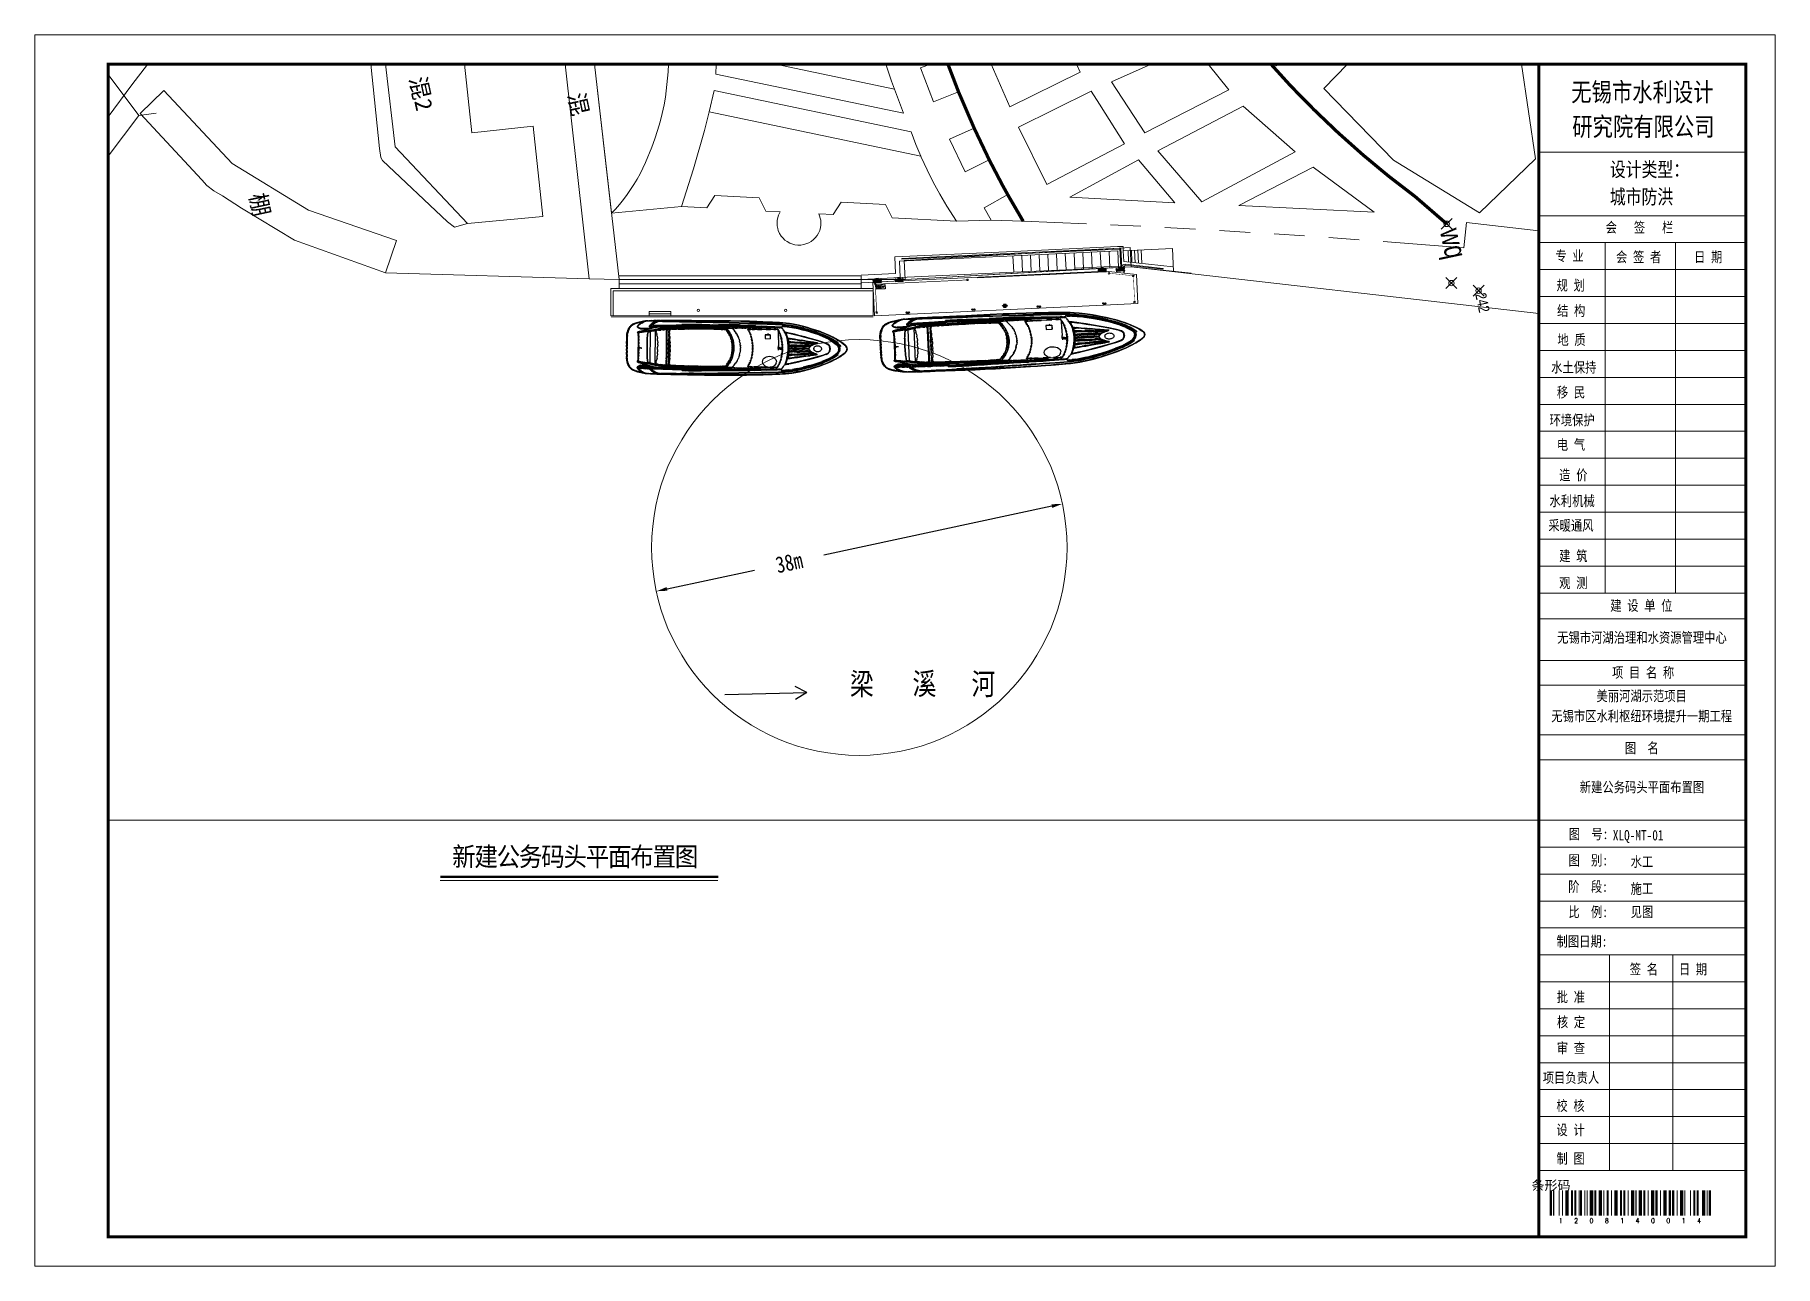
# Paper-space layout 'Layout1' of a CAD drawing. Extents: x 0 to 420, y 0 to 297.
# The model-space entities are those that its viewports show. They can reach past a viewport. Long polylines and large blocks are cut down to what shows.
import ezdxf
from ezdxf.enums import TextEntityAlignment as Align

# ---------------------------------------------------------------- set-up
doc = ezdxf.new("R2010")
doc.units = 0
doc.header["$LTSCALE"] = 2
doc.header["$PDMODE"] = 35
doc.header["$PDSIZE"] = 0.5
doc.linetypes.add('HIDDEN', pattern=[0.375, 0.25, -0.125])
doc.layers.get('0').update_dxf_attribs({"linetype": 'CONTINUOUS'})
doc.layers.get('Defpoints').update_dxf_attribs({"linetype": 'CONTINUOUS'})
for name, color, linetype in [('assist', 7, 'CONTINUOUS'), ('DIM_SYMB', 3, 'CONTINUOUS'), ('DLSS', 7, 'CONTINUOUS'), ('DMTZ', 7, 'CONTINUOUS'), ('DOTE', 1, 'CONTINUOUS'), ('JMD', 7, 'CONTINUOUS'), ('L-WATER水景', 5, 'CONTINUOUS'), ('SXSS', 7, 'CONTINUOUS'), ('SXSS-水系名称注记', 7, 'CONTINUOUS'), ('W- bollard系船栓', 4, 'CONTINUOUS'), ('W-_ANTICOLLISION防撞措施', 6, 'CONTINUOUS'), ('W-_BOLLARD系船栓', 4, 'CONTINUOUS'), ('W-MOUNTING固定方式', 5, 'CONTINUOUS'), ('W-PLASTIC_RAILINGS塑木栏杆', 6, 'CONTINUOUS'), ('W-REVETMENT驳岸', 2, 'CONTINUOUS'), ('W-STEEL_FRAME钢架', 3, 'CONTINUOUS'), ('ZDH', 3, 'CONTINUOUS'), ('ZDH1', 2, 'CONTINUOUS'), ('交通辅助线_1000', 7, 'CONTINUOUS'), ('围墙', 7, 'CONTINUOUS'), ('平面分幅标注', 1, 'CONTINUOUS'), ('标注线', 1, 'CONTINUOUS'), ('植被线_1000', 7, 'CONTINUOUS'), ('植被面_1000', 7, 'CONTINUOUS'), ('水电箱', 3, 'CONTINUOUS'), ('灭火急救箱', 1, 'CONTINUOUS'), ('系船栓', 132, 'CONTINUOUS'), ('钢', 172, 'CONTINUOUS'), ('面状居民地及垣栅Anno', 7, 'CONTINUOUS')]:
    doc.layers.add(name, color=color, linetype=linetype)
for name, color, linetype, lineweight in [('线状交通及附属设施辅助层', 7, 'CONTINUOUS', 30), ('线状居民地及垣栅辅助层', 7, 'CONTINUOUS', 30), ('线状工矿建（构）筑物及其他设施', 7, 'CONTINUOUS', 30), ('线状植被与土质', 7, 'CONTINUOUS', 30)]:
    doc.layers.add(name, color=color, linetype=linetype, lineweight=lineweight)
doc.styles.get("Standard").update_dxf_attribs({"font": 'SimSun.ttf', "width": 0.8})
doc.styles.add('宋体', font='SimSun.ttf')
doc.styles.add('打印条形码', font='txt.shx', dxfattribs={"width": 0.7})
doc.styles.add('细等线体', font='', dxfattribs={"width": 0.8})
doc.styles.get('细等线体').set_extended_font_data('迷你简细等线')
doc.linetypes.add('10422', pattern='A,2,[150,AAA.SHX,S=1,R=0,X=0,Y=1],2,[177,AAA.SHX,S=1,R=0,X=0,Y=0.8],1e-09', length=4)
doc.linetypes.add('443', pattern='A,9.4,[169,AAA.SHX,S=1,R=0,X=0,Y=0.15],0.6', length=10)
doc.dimstyles.new('W', dxfattribs={"dimtxt": 3.5, "dimasz": 1, "dimexe": 2.5, "dimexo": 3, "dimgap": 1, "dimtad": 1, "dimdec": 1, "dimzin": 0, "dimdsep": 46, "dimtxsty": 'Standard', "dimcen": 0.09, "dimclrd": 1, "dimclre": 1, "dimclrt": 7, "dimazin": 2, "dimtfac": 1, "dimtdec": 1, "dimtix": 1, "dimtmove": 2, "dimatfit": 3, "dimfxl": 1, "dimtolj": 1, "dimtzin": 0, "dimarcsym": 0})

psp = doc.layouts.get("Layout1")

# ---------------------------------------------------------------- texts
at = {"layer": '平面分幅标注', "lineweight": 0, "insert": (100.72, 101.08), "char_height": 4.608, "width": 108.0109, "attachment_point": 1, "style": '宋体'}
psp.add_mtext('{\\W0.9;\\T0.95;新建公务码头平面布置图}', dxfattribs=at)
at = {"layer": '标注线', "lineweight": 0, "style": '宋体', "width": 0.8}
for s, height, p in [('无锡市水利设计', 4.5, (387.95, 280.92)), ('研究院有限公司', 4.5, (388.2, 272.59)), ('设计类型：', 3.5, (389.66, 262.76)), ('城市防洪', 3.5, (387.74, 256.18)), ('会   签   栏', 2.5, (387.26, 249.28)), ('专 业', 2.5, (370.38, 242.42)), ('会 签 者', 2.5, (387.04, 242.15)), ('日 期', 2.5, (403.83, 242.15)), ('规 划', 2.5, (370.63, 235.31)), ('结 构', 2.5, (370.77, 229.2)), ('地 质', 2.5, (370.85, 222.18)), ('水土保持', 2.5, (371.39, 215.54)), ('移 民', 2.5, (370.74, 209.52)), ('环境保护', 2.5, (371, 202.82)), ('电 气', 2.5, (370.71, 196.89)), ('造 价', 2.5, (371.29, 189.55)), ('水利机械', 2.5, (371, 183.32)), ('采暖通风', 2.5, (370.71, 177.39)), ('建 筑', 2.5, (371.29, 170.05)), ('观 测', 2.5, (371.29, 163.55)), ('建 设 单 位', 2.5, (387.71, 158.07)), ('项 目 名 称', 2.5, (388.13, 141.93)), ('图  名', 2.5, (387.8, 123.73)), ('图  号:', 2.5, (374.96, 102.99)), ('图  别:', 2.5, (374.89, 96.65)), ('阶  段:', 2.5, (374.83, 90.29)), ('比  例:', 2.5, (374.87, 84.19)), ('制图日期:', 2.5, (373.36, 77.09)), ('签 名', 2.5, (388.31, 70.37)), (' 日 期', 2.5, (399.48, 70.37))]:
    psp.add_text(s, height=height, dxfattribs=at).set_placement(p, align=Align.CENTER)
for s, p in [('批 准', (367.28, 63.69)), ('核 定', (367.33, 57.64)), ('审 查', (367.3, 51.38)), ('项目负责人', (363.9, 44.22)), ('校 核', (367.2, 37.45)), ('设 计', (367.2, 31.61)), ('制 图', (367.22, 24.72))]:
    psp.add_text(s, height=2.5, dxfattribs=at).set_placement(p)
at = {"layer": '标注线', "color": 7, "lineweight": 0, "style": '打印条形码', "width": 0.7}
psp.add_text('1   2   0   8   1   4   0   0   1   4', height=1.2267, dxfattribs=at).set_placement((384.93, 10.97), align=Align.MIDDLE_CENTER)
at = {"layer": '标注线', "lineweight": 0, "style": '宋体', "width": 0.8, "flags": 8}
for tag, text, p in [('无锡市河湖治理和水资源管理中心', '建设单位', (387.85, 151.67)), ('美丽河湖示范项目', '图名', (387.78, 137.57)), ('无锡市区水利枢纽环境提升一期工程', '图名', (387.78, 132.72)), ('新建公务码头平面布置图', '图名', (387.85, 115.59)), ('XLQ-MT-01', '图号', (386.93, 103.64)), ('水工', '图别', (387.85, 97.61)), ('施工', '阶段', (387.85, 91.11)), ('见图', '阶段', (387.85, 85.43))]:
    psp.add_attdef(tag, text=text, height=2.5, dxfattribs=at).set_placement(p, align=Align.MIDDLE)
at = {"layer": '标注线', "lineweight": 0, "flags": 8}
psp.add_attdef('条形码', (361.18, 18.33), '', height=2.3, dxfattribs=at)

msp = doc.modelspace()

# ---------------------------------------------------------------- texts
at = {"layer": 'SXSS-水系名称注记', "color": 252, "lineweight": 0, "width": 0.8}
for s, p in [('梁', (527117.61, 3493291.96)), ('溪', (527123.33, 3493291.98, 3.07)), ('河', (527128.73, 3493291.96, 3.07))]:
    msp.add_text(s, height=2, dxfattribs=at).set_placement(p, align=Align.BOTTOM_CENTER)
at = {"layer": 'ZDH', "linetype": 'Continuous', "lineweight": 0, "style": '细等线体', "width": 0.8}
msp.add_text('wq', height=2, rotation=282.1295, dxfattribs=at).set_placement((527170.47, 3493334.97, 10.17))
at = {"layer": 'ZDH1', "linetype": 'Continuous', "lineweight": 0, "style": '细等线体', "width": 0.8}
msp.add_text('242', height=1, rotation=282.1295, dxfattribs=at).set_placement((527173.71, 3493329.18))
at = {"layer": '面状居民地及垣栅Anno', "color": 252, "lineweight": 0, "style": '宋体'}
for s, p in [('混2', (527076.1, 3493347.27, -3.07)), ('混', (527090.49, 3493346.31, -3.07)), ('棚', (527061.35, 3493337.12, -3.07))]:
    msp.add_text(s, height=1.54, rotation=282.1295, dxfattribs=at).set_placement(p, align=Align.BOTTOM_CENTER)

# ---------------------------------------------------------------- blocks, each defined once
blk = doc.blocks.new('gc086')
for q in [(6.46, 0.6), (6.46, -0.6)]:
    blk.add_line((7.5, 0), q)
blk.add_lwpolyline([(0, 0), (7.5, 0)])
blk = doc.blocks.new('*D12')
at = {"layer": 'Defpoints', "color": 0, "transparency": 16777216}
for p in [(527135.96, 3493310.02), (527098.81, 3493302.03)]:
    blk.add_point(p, dxfattribs=at)
at = {"layer": 'DIM_SYMB', "color": 1, "lineweight": -2, "transparency": 16777216}
for p, q in [((527134.98, 3493309.81), (527114.14, 3493305.33)), ((527099.79, 3493302.24), (527107.78, 3493303.96))]:
    blk.add_line(p, q, dxfattribs=at)
at = {"layer": 'DIM_SYMB', "color": 1, "transparency": 16777216}
for points in [[(527134.95, 3493309.98), (527135.02, 3493309.65), (527135.96, 3493310.02)], [(527099.75, 3493302.41), (527099.82, 3493302.08), (527098.81, 3493302.03)]]:
    blk.add_solid(points, dxfattribs=at)
at = {"layer": 'DIM_SYMB', "color": 7, "lineweight": 0, "transparency": 16777216, "insert": (527110.96, 3493304.65), "char_height": 1.5, "attachment_point": 5, "rotation": 12.1392}
blk.add_mtext('\\A1;38m', dxfattribs=at)
blk = doc.blocks.new('slt')
for p, q in [((3, 1), (3, 1)), ((3, 1), (3, 2)), ((3, 2), (3, 2)), ((3, 2), (3, 2)), ((3, 1), (3, 2)), ((3, 2), (3, 2)), ((3, 1), (3, 1)), ((3, 1), (3, 2)), ((3, 1), (3, 2)), ((3, 1), (3, 1)), ((3, 1), (3, 1)), ((3, 1), (3, 1)), ((3, 1), (3, 1)), ((3, 1), (3, 1)), ((3, 1), (3, 1)), ((3, 1), (3, 1)), ((3, 1), (3, 1)), ((3, 1), (3, 1)), ((3, 1), (3, 1)), ((3, 1), (3, 1)), ((3, 1), (3, 1)), ((3, 0), (3, 1)), ((3, 1), (3, 1)), ((3, 0), (3, 1)), ((3, 1), (3, 1)), ((3, 1), (3, 0)), ((3, 1), (3, 1)), ((3, 1), (3, 1)), ((3, 1), (3, 1)), ((3, 1), (3, 1)), ((3, 1), (3, 1)), ((3, 1), (3, 1)), ((3, 1), (3, 1)), ((3, 1), (3, 1)), ((3, 1), (3, 1)), ((3, 1), (5, 1)), ((3, 1), (3, 1)), ((3, 1), (3, 1)), ((3, 1), (3, 1)), ((3, 1), (3, 1)), ((3, 1), (3, 1)), ((3, 1), (3, 1)), ((3, 1), (3, 1)), ((3, 1), (3, 1)), ((3, 1), (3, 1)), ((3, 0), (3, 1)), ((3, 1), (3, 1)), ((3, 1), (3, 1)), ((3, 1), (3, 1)), ((3, 0), (3, 0)), ((3, 0), (3, 0)), ((3, 0), (3, 0)), ((3, 0), (3, 0)), ((3, 0), (3, 0)), ((3, 0), (3, 0)), ((3, 0), (3, 0)), ((3, 0), (3, 0)), ((3, 0), (3, 0)), ((3, 0), (3, 0)), ((3, 0), (3, 0)), ((3, 0), (3, 0)), ((3, 0), (3, 0)), ((3, 0), (3, 0)), ((3, 0), (3, 0)), ((5, 4), (5, 4)), ((5, 4), (6, 4)), ((5, 4), (5, 4)), ((5, 4), (5, 4)), ((5, 3), (5, 4)), ((5, 2), (5, 3)), ((5, 3), (5, 3)), ((5, 3), (5, 3)), ((5, 3), (5, 3)), ((5, 3), (6, 3)), ((5, 3), (5, 3)), ((5, 3), (6, 3)), ((5, 3), (5, 3)), ((5, 3), (5, 3)), ((5, 2), (5, 2)), ((5, 2), (5, 2)), ((6, 2), (5, 2)), ((5, 2), (5, 2)), ((5, 2), (5, 2)), ((5, 2), (5, 2)), ((5, 1), (5, 1)), ((5, 1), (5, 2)), ((5, 2), (5, 2)), ((5, 2), (5, 1)), ((5, 2), (5, 2)), ((5, 1), (5, 1)), ((5, 2), (5, 2)), ((5, 2), (5, 2)), ((5, 2), (5, 2)), ((5, 2), (5, 2)), ((6, 2), (5, 2)), ((5, 2), (5, 2)), ((5, 2), (5, 2)), ((5, 2), (5, 2)), ((5, 1), (5, 1)), ((5, 1), (5, 1)), ((5, 1), (5, 1)), ((5, 1), (5, 1)), ((5, 1), (5, 1)), ((5, 1), (5, 1)), ((5, 1), (5, 0)), ((5, 1), (5, 1)), ((5, 1), (5, 1)), ((5, 1), (5, 1)), ((5, 1), (5, 1)), ((5, 1), (5, 1)), ((5, 1), (5, 0)), ((5, 1), (5, 1)), ((5, 0), (5, 1)), ((5, 1), (5, 1)), ((5, 1), (5, 1)), ((5, 0), (5, 0)), ((5, 0), (5, 0)), ((5, 0), (5, 0)), ((5, 0), (5, 0)), ((5, 0), (5, 0)), ((5, 0), (5, 0)), ((5, 0), (5, 0)), ((6, 4), (6, 4)), ((6, 4), (6, 4)), ((6, 4), (7, 4)), ((6, 3), (6, 3)), ((6, 3), (7, 3)), ((6, 3), (6, 3)), ((6, 3), (6, 3)), ((6, 3), (6, 3)), ((6, 3), (6, 3)), ((6, 3), (6, 3)), ((6, 3), (7, 3)), ((6, 3), (6, 3)), ((6, 3), (6, 3)), ((6, 2), (6, 2)), ((6, 2), (6, 2)), ((6, 1), (6, 2)), ((6, 1), (6, 1)), ((6, 2), (6, 2)), ((6, 2), (6, 2)), ((6, 2), (6, 2)), ((6, 2), (7, 2)), ((7, 2), (6, 2)), ((6, 2), (6, 2)), ((6, 2), (6, 2)), ((7, 1), (6, 1)), ((6, 1), (6, 1)), ((6, 1), (6, 1)), ((6, 1), (6, 1)), ((6, 1), (6, 1)), ((6, 1), (6, 1)), ((6, 1), (6, 1)), ((6, 1), (6, 1)), ((7, 4), (7, 4)), ((7, 4), (7, 4)), ((7, 4), (7, 3)), ((7, 4), (7, 4)), ((7, 4), (7, 4)), ((7, 4), (7, 4)), ((7, 4), (10, 4)), ((7, 4), (7, 4)), ((7, 4), (7, 3)), ((7, 4), (7, 4)), ((8, 4), (7, 4)), ((7, 4), (7, 4)), ((7, 4), (7, 4)), ((7, 4), (7, 4)), ((7, 4), (7, 4)), ((7, 4), (7, 4)), ((7, 4), (7, 4)), ((7, 4), (7, 4)), ((7, 4), (7, 4)), ((8, 4), (7, 4)), ((7, 4), (7, 4)), ((7, 4), (7, 4)), ((7, 4), (7, 4)), ((7, 3), (7, 2)), ((7, 3), (7, 3)), ((7, 3), (7, 3)), ((7, 3), (7, 3)), ((7, 3), (7, 3)), ((7, 3), (7, 3)), ((7, 3), (7, 3)), ((7, 3), (7, 3)), ((7, 3), (7, 3)), ((7, 3), (7, 3)), ((7, 3), (7, 3)), ((7, 3), (7, 3)), ((7, 3), (7, 3)), ((7, 3), (7, 3)), ((7, 3), (7, 3)), ((7, 3), (7, 3)), ((7, 3), (7, 3)), ((7, 3), (7, 3)), ((7, 3), (7, 3)), ((7, 3), (7, 3)), ((7, 1), (7, 1)), ((7, 1), (7, 1)), ((7, 2), (7, 1)), ((7, 2), (7, 1)), ((7, 2), (7, 2)), ((7, 2), (7, 2)), ((7, 2), (7, 2)), ((7, 2), (7, 2)), ((7, 2), (7, 2)), ((7, 2), (7, 2)), ((7, 2), (7, 2)), ((7, 2), (7, 2)), ((7, 2), (7, 2)), ((7, 2), (7, 2)), ((7, 2), (7, 2)), ((7, 2), (7, 2)), ((7, 2), (7, 2)), ((7, 2), (7, 2)), ((7, 2), (7, 2)), ((7, 2), (7, 2)), ((7, 1), (7, 1)), ((7, 1), (8, 1)), ((7, 1), (7, 1)), ((7, 1), (7, 1)), ((7, 1), (7, 1)), ((7, 1), (7, 1)), ((7, 1), (7, 1)), ((7, 1), (7, 1)), ((8, 4), (10, 4)), ((8, 4), (10, 4)), ((8, 4), (8, 4)), ((8, 1), (9, 1)), ((9, 1), (9, 1)), ((9, 1), (9, 1)), ((9, 1), (10, 0)), ((11, 4), (10, 4)), ((10, 4), (10, 4)), ((10, 4), (11, 4)), ((10, 4), (11, 4)), ((10, 4), (10, 4)), ((10, 0), (10, 0)), ((10, 0), (10, 0)), ((10, 0), (10, 0)), ((10, 0), (10, 0)), ((10, 0), (10, 0)), ((10, 0), (10, 0)), ((10, 0), (10, 0)), ((10, 0), (10, 0)), ((10, 0), (10, 0)), ((11, 4), (11, 4)), ((11, 4), (11, 4)), ((11, 4), (11, 4)), ((11, 4), (11, 4)), ((11, 4), (11, 4)), ((11, 4), (11, 4)), ((11, 4), (11, 4)), ((11, 4), (11, 4)), ((11, 4), (11, 4)), ((11, 4), (11, 4)), ((11, 4), (11, 4)), ((11, 4), (11, 4)), ((11, 4), (11, 4)), ((3, 0), (3, 0)), ((3, 0), (3, 0)), ((3, -1), (3, 0)), ((3, -1), (3, 0)), ((3, 0), (3, 0)), ((3, -1), (3, 0)), ((3, 0), (3, 0)), ((3, 0), (3, -1)), ((3, 0), (3, 0)), ((3, 0), (3, 0)), ((3, 0), (3, 0)), ((3, 0), (3, 0)), ((3, 0), (5, 0)), ((3, 0), (3, 0)), ((3, 0), (3, 0)), ((3, 0), (3, 0)), ((3, 0), (3, 0)), ((3, 0), (3, 0)), ((3, 0), (3, 0)), ((3, 0), (3, 0)), ((3, -1), (3, -1)), ((3, -1), (3, -1)), ((3, -1), (3, -1)), ((3, -1), (3, -1)), ((3, -1), (3, -1)), ((3, -1), (3, -1)), ((3, -1), (3, -1)), ((3, -1), (3, -1)), ((3, -1), (3, -1)), ((5, 0), (5, 0)), ((5, 0), (5, 0)), ((5, 0), (5, 0)), ((5, 0), (5, 0)), ((5, 0), (5, -1)), ((5, 0), (5, -1)), ((5, -1), (5, 0)), ((5, 0), (5, 0)), ((5, 0), (5, 0)), ((5, 0), (5, 0)), ((5, 0), (5, 0)), ((5, -1), (5, -1)), ((5, -1), (5, -1)), ((5, -1), (5, -1)), ((5, -1), (5, -1)), ((6, -1), (5, -1)), ((5, -1), (5, -1)), ((5, -1), (5, -1)), ((6, -1), (6, -1)), ((6, -1), (6, -1)), ((6, -1), (6, -1)), ((6, -1), (6, -1)), ((7, -1), (6, -1)), ((7, 0), (7, -1)), ((7, 0), (8, 0)), ((7, 0), (7, 0)), ((7, -1), (7, -1)), ((7, -1), (7, -1)), ((7, -1), (7, -1)), ((8, 0), (8, 0)), ((8, 0), (8, -1)), ((8, -1), (8, -1)), ((8, -1), (8, -1)), ((8, -1), (8, -1)), ((8, -1), (8, -1)), ((8, -1), (8, -1)), ((8, -1), (8, -1)), ((8, -1), (8, -1)), ((8, -1), (8, -1)), ((8, -1), (8, -1)), ((8, -1), (8, -1)), ((8, -1), (8, -1)), ((8, -1), (8, -1)), ((8, -1), (9, -1)), ((8, -1), (8, -1)), ((8, -1), (8, -1)), ((9, -1), (8, -1)), ((8, -1), (8, -1)), ((8, -1), (8, -1)), ((8, -1), (8, -1)), ((8, -2), (8, -1)), ((8, -1), (8, -1)), ((8, -1), (8, -1)), ((8, -1), (8, -1)), ((8, -1), (8, -1)), ((8, -1), (8, -1)), ((8, -1), (8, -1)), ((8, -1), (8, -1)), ((8, -1), (8, -1)), ((8, -1), (8, -1)), ((8, -1), (8, -1)), ((8, -1), (8, -1)), ((8, -1), (8, -1)), ((8, -1), (8, -1)), ((8, -1), (8, -1)), ((8, -1), (8, -1)), ((8, -1), (8, -1)), ((8, -1), (9, -2)), ((8, -1), (8, -1)), ((8, -1), (8, -1)), ((8, -1), (8, -2)), ((8, -1), (8, -1)), ((8, -1), (8, -1)), ((8, -1), (8, -1)), ((8, -1), (9, -1)), ((8, -1), (8, -1)), ((8, -1), (8, -1)), ((8, -1), (8, -1)), ((8, -1), (8, -1)), ((8, -1), (8, -1)), ((8, -1), (8, -1)), ((8, -1), (8, -1)), ((8, -1), (8, -1)), ((8, -1), (8, -1)), ((8, -1), (8, -1)), ((8, -1), (8, -1)), ((8, -1), (8, -1)), ((8, -1), (8, -1)), ((8, -1), (8, -1)), ((8, -1), (8, -1)), ((8, -1), (8, -1)), ((8, -1), (8, -1)), ((8, -1), (8, -1)), ((8, -1), (8, -1)), ((8, -2), (8, -1)), ((8, -1), (8, -1)), ((8, -1), (8, -1)), ((8, -1), (8, -1)), ((8, -1), (8, -1)), ((8, -1), (8, -1)), ((8, -1), (8, -1)), ((8, -1), (8, -1)), ((8, -1), (9, -1)), ((8, -1), (8, -1)), ((8, -1), (9, -2)), ((8, -1), (8, -1)), ((8, -1), (8, -2)), ((8, -1), (8, -1)), ((8, -1), (8, -1)), ((8, -1), (8, -1)), ((8, -1), (8, -1)), ((8, -2), (8, -2)), ((8, -2), (8, -2)), ((8, -2), (8, -2)), ((8, -2), (8, -2)), ((8, -2), (8, -2)), ((8, -2), (8, -2)), ((8, -2), (8, -2)), ((8, -2), (8, -2)), ((8, -2), (8, -2)), ((8, -2), (8, -2)), ((8, -2), (8, -2)), ((8, -2), (9, -2)), ((8, -2), (8, -2)), ((8, -2), (8, -2)), ((8, -2), (8, -2)), ((8, -2), (8, -2)), ((8, -2), (8, -2)), ((8, -2), (8, -2)), ((8, -2), (8, -2)), ((8, -2), (8, -2)), ((8, -2), (8, -2)), ((8, -2), (8, -2)), ((8, -2), (8, -2)), ((8, -2), (8, -2)), ((8, -2), (8, -2)), ((8, -2), (8, -2)), ((8, -2), (8, -2)), ((8, -2), (8, -2)), ((8, -2), (8, -2)), ((8, -2), (8, -2)), ((8, -2), (8, -2)), ((8, -2), (8, -2)), ((8, -2), (8, -2)), ((8, -2), (8, -2)), ((8, -2), (8, -2)), ((8, -2), (8, -2)), ((8, -2), (8, -2)), ((8, -2), (8, -2)), ((8, -2), (8, -2)), ((8, -2), (8, -2)), ((8, -2), (8, -2)), ((8, -2), (8, -2)), ((8, -2), (8, -2)), ((8, -2), (8, -2)), ((8, -2), (9, -2)), ((8, -2), (8, -2)), ((8, -2), (8, -2)), ((8, -2), (8, -2)), ((8, -2), (8, -2)), ((8, -2), (8, -2)), ((8, -2), (8, -2)), ((8, -2), (8, -2)), ((8, -2), (8, -2)), ((8, -2), (9, -2)), ((8, -2), (9, -2)), ((8, -2), (8, -2)), ((8, -2), (8, -2)), ((9, -1), (9, 0)), ((9, -1), (9, 0)), ((9, 0), (10, 0)), ((9, 0), (10, 0)), ((9, 0), (9, 0)), ((9, 0), (9, 0)), ((9, -1), (9, -1)), ((9, -1), (9, -1)), ((9, -1), (9, -1)), ((9, -1), (9, -1)), ((9, -1), (9, -1)), ((9, -1), (9, -1)), ((9, -1), (9, -1)), ((9, -1), (9, -1)), ((9, -1), (9, -1)), ((9, -1), (9, -1)), ((9, -1), (9, -1)), ((10, -1), (9, -1)), ((9, -1), (9, -1)), ((9, -1), (9, -1)), ((9, -1), (9, -1)), ((9, -1), (9, -1)), ((9, -1), (9, -1)), ((9, -1), (9, -1)), ((9, -1), (9, -1)), ((9, -1), (9, -1)), ((9, -1), (9, -1)), ((9, -1), (9, -1)), ((9, -1), (9, -1)), ((9, -1), (9, -1)), ((9, -1), (9, -1)), ((9, -1), (9, -1)), ((9, -1), (9, -1)), ((9, -1), (9, -1)), ((9, -1), (9, -1)), ((9, -1), (9, -2)), ((9, -1), (9, -1)), ((9, -1), (9, -1)), ((9, -1), (9, -1)), ((9, -1), (9, -1)), ((9, -1), (10, -2)), ((9, -1), (9, -1)), ((9, -1), (9, -1)), ((9, -1), (9, -1)), ((9, -1), (9, -2)), ((9, -1), (9, -1)), ((9, -1), (9, -1)), ((9, -1), (9, -1)), ((9, -1), (9, -1)), ((9, -1), (9, -1)), ((10, -1), (9, -1)), ((9, -1), (9, -1)), ((9, -1), (9, -1)), ((9, -1), (9, -1)), ((9, -1), (9, -1)), ((9, -1), (9, -1)), ((9, -1), (9, -1)), ((9, -1), (10, -2)), ((9, -1), (9, -1)), ((9, -1), (9, -1)), ((9, -1), (9, -1)), ((9, -1), (10, -1)), ((9, -1), (9, -1)), ((9, -1), (9, -1)), ((9, -1), (9, -1)), ((9, -1), (9, -1)), ((9, -1), (9, -1)), ((9, -1), (9, -1)), ((9, -1), (9, -1)), ((9, -1), (9, -1)), ((9, -1), (9, -1)), ((9, -1), (9, -1)), ((9, -1), (9, -1)), ((9, -1), (9, -1)), ((9, -1), (9, -1)), ((9, -1), (10, -1)), ((9, -1), (9, -2)), ((9, -1), (9, -2)), ((9, -1), (9, -1)), ((9, -1), (9, -1)), ((9, -1), (9, -1)), ((9, -1), (9, -1)), ((9, -2), (9, -2)), ((9, -2), (9, -2)), ((9, -2), (9, -2)), ((9, -2), (9, -2)), ((9, -2), (9, -2)), ((9, -2), (9, -2)), ((9, -2), (9, -2)), ((9, -2), (9, -2)), ((9, -2), (9, -2)), ((9, -2), (10, -2)), ((10, -2), (9, -2)), ((9, -2), (10, -2)), ((9, -2), (9, -2)), ((9, -2), (10, -2)), ((9, -2), (9, -2)), ((9, -2), (9, -2)), ((9, -2), (9, -2)), ((9, -2), (9, -2)), ((9, -2), (9, -2)), ((9, -2), (9, -2)), ((9, -2), (9, -2)), ((9, -2), (9, -2)), ((9, -2), (9, -2)), ((9, -2), (9, -2)), ((9, -2), (9, -2)), ((9, -2), (9, -2)), ((9, -2), (9, -2)), ((9, -2), (9, -2)), ((9, -2), (9, -2)), ((9, -2), (9, -2)), ((9, -2), (9, -2)), ((9, -2), (9, -2)), ((9, -2), (9, -2)), ((9, -2), (9, -2)), ((9, -2), (9, -2)), ((9, -2), (9, -2)), ((9, -2), (9, -2)), ((9, -2), (9, -2)), ((9, -2), (9, -2)), ((9, -2), (9, -2)), ((9, -2), (9, -2)), ((9, -2), (9, -2)), ((9, -2), (9, -2)), ((9, -2), (9, -2)), ((9, -2), (9, -2)), ((9, -2), (9, -2)), ((9, -2), (9, -2)), ((9, -2), (9, -2)), ((9, -2), (9, -2)), ((9, -2), (9, -2)), ((9, -2), (9, -2)), ((9, -2), (9, -2)), ((9, -2), (9, -2)), ((9, -2), (9, -2)), ((9, -2), (9, -2)), ((9, -2), (9, -2)), ((9, -2), (9, -2)), ((9, -2), (9, -2)), ((9, -2), (9, -2)), ((9, -2), (9, -2)), ((9, -2), (9, -2)), ((9, -2), (9, -2)), ((9, -2), (9, -2)), ((9, -2), (9, -2)), ((9, -2), (9, -2)), ((10, -2), (9, -2)), ((9, -2), (9, -2)), ((10, -3), (9, -2)), ((9, -2), (9, -2)), ((9, -2), (9, -2)), ((9, -2), (9, -2)), ((9, -2), (9, -2)), ((9, -2), (9, -2)), ((9, -2), (9, -2)), ((9, -2), (9, -2)), ((10, 0), (10, 0)), ((10, 0), (10, 0)), ((10, 0), (10, 0)), ((10, 0), (10, 0)), ((10, 0), (10, -1)), ((10, 0), (10, 0)), ((10, 0), (10, 0)), ((10, 0), (10, 0)), ((10, 0), (10, 0)), ((10, 0), (10, 0)), ((10, 0), (10, 0)), ((10, -1), (10, 0)), ((10, 0), (10, 0)), ((10, 0), (10, 0)), ((10, 0), (10, 0)), ((10, 0), (10, 0)), ((10, 0), (10, 0)), ((10, 0), (10, 0)), ((10, -1), (10, -1)), ((10, 0), (10, 0)), ((10, 0), (10, 0)), ((10, 0), (10, 0)), ((10, 0), (10, 0)), ((10, 0), (10, 0)), ((10, 0), (10, 0)), ((10, 0), (10, 0)), ((10, 0), (10, 0)), ((10, 0), (10, 0)), ((10, 0), (10, 0)), ((10, 0), (11, -1)), ((10, 0), (10, 0)), ((10, 0), (10, 0)), ((10, 0), (10, 0)), ((10, 0), (10, 0)), ((10, -1), (10, 0)), ((10, 0), (10, 0)), ((10, 0), (10, 0)), ((10, 0), (10, 0)), ((10, 0), (10, 0)), ((10, 0), (10, 0)), ((10, 0), (10, 0)), ((10, 0), (10, 0)), ((10, 0), (10, 0)), ((10, 0), (10, 0)), ((10, 0), (10, 0)), ((10, 0), (10, 0)), ((10, 0), (10, 0)), ((10, 0), (10, 0)), ((10, 0), (10, 0)), ((10, 0), (10, 0)), ((10, 0), (10, 0)), ((10, 0), (10, 0)), ((10, 0), (10, 0)), ((10, 0), (10, 0)), ((10, 0), (10, 0)), ((10, 0), (10, 0)), ((10, 0), (10, 0)), ((10, 0), (10, 0)), ((10, 0), (10, 0)), ((10, 0), (10, 0)), ((10, 0), (10, 0)), ((10, 0), (10, 0)), ((10, 0), (10, 0)), ((10, 0), (10, 0)), ((10, 0), (10, 0)), ((10, -1), (10, 0)), ((10, 0), (10, 0)), ((10, 0), (10, 0)), ((10, 0), (10, 0)), ((10, 0), (10, 0)), ((10, 0), (10, 0)), ((10, 0), (10, 0)), ((10, 0), (10, 0)), ((10, 0), (10, 0)), ((10, 0), (10, 0)), ((10, 0), (10, 0)), ((10, 0), (10, 0)), ((10, 0), (10, 0)), ((10, 0), (10, 0)), ((10, 0), (10, 0)), ((10, 0), (10, 0)), ((10, 0), (10, 0)), ((10, 0), (10, 0)), ((10, 0), (10, 0)), ((10, 0), (10, 0)), ((10, 0), (10, 0)), ((10, 0), (10, 0)), ((10, 0), (10, 0)), ((10, 0), (10, 0)), ((10, 0), (10, 0)), ((10, 0), (10, 0)), ((10, 0), (10, 0)), ((10, 0), (10, 0)), ((10, 0), (10, 0)), ((10, 0), (10, 0)), ((10, 0), (10, 0)), ((10, 0), (10, 0)), ((10, 0), (10, 0)), ((10, 0), (10, 0)), ((10, 0), (10, 0)), ((10, 0), (10, 0)), ((10, 0), (10, 0)), ((10, 0), (10, 0)), ((10, 0), (10, 0)), ((10, 0), (10, 0)), ((10, 0), (10, 0)), ((10, 0), (10, 0)), ((10, 0), (10, 0)), ((10, 0), (10, 0)), ((10, 0), (10, 0)), ((10, 0), (10, 0)), ((10, 0), (10, 0)), ((10, 0), (10, 0)), ((10, 0), (10, 0)), ((10, 0), (10, 0)), ((10, 0), (10, 0)), ((10, 0), (10, 0)), ((10, 0), (10, 0)), ((10, 0), (11, -1)), ((10, 0), (10, -1)), ((10, 0), (10, -1)), ((10, 0), (10, 0)), ((10, 0), (10, 0)), ((10, 0), (10, 0)), ((10, 0), (10, 0)), ((10, 0), (10, 0)), ((10, 0), (10, 0)), ((10, 0), (10, 0)), ((10, 0), (10, 0)), ((10, -1), (10, -1)), ((10, -1), (10, -1)), ((10, -1), (10, -1)), ((10, -2), (10, -1)), ((10, -1), (10, -1)), ((10, -1), (10, -1)), ((10, -1), (10, -1)), ((10, -1), (10, -2)), ((10, -1), (10, -1)), ((10, -1), (10, -1)), ((10, -1), (10, -1)), ((10, -1), (10, -1)), ((10, -1), (10, -1)), ((10, -1), (10, -1)), ((10, -1), (10, -1)), ((10, -1), (10, -1)), ((10, -1), (10, -1)), ((10, -1), (10, -1)), ((10, -1), (10, -1)), ((10, -1), (10, -1)), ((10, -1), (10, -1)), ((10, -1), (10, -1)), ((10, -1), (10, -1)), ((10, -1), (10, -1)), ((10, -1), (10, -1)), ((10, -1), (10, -1)), ((10, -1), (10, -1)), ((10, -1), (10, -1)), ((10, -1), (10, -1)), ((10, -1), (10, -1)), ((10, -1), (10, -1)), ((10, -1), (10, -1)), ((10, -1), (10, -1)), ((10, -1), (10, -1)), ((10, -1), (10, -1)), ((10, -1), (10, -1)), ((10, -1), (10, -1)), ((10, -1), (10, -1)), ((10, -1), (10, -1)), ((10, -1), (10, -1)), ((10, -1), (10, -1)), ((10, -1), (10, -1)), ((10, -1), (10, -1)), ((10, -1), (10, -1)), ((10, -1), (10, -1)), ((10, -1), (10, -1)), ((10, -1), (10, -1)), ((10, -1), (10, -1)), ((10, -1), (10, -1)), ((10, -1), (10, -1)), ((10, -1), (10, -1)), ((10, -1), (10, -1)), ((10, -1), (10, -1)), ((10, -1), (10, -1)), ((10, -1), (10, -1)), ((10, -1), (10, -1)), ((10, -2), (10, -1)), ((10, -1), (10, -1)), ((10, -1), (10, -1)), ((10, -1), (10, -1)), ((10, -1), (10, -1)), ((10, -1), (10, -1)), ((10, -1), (10, -1)), ((10, -1), (10, -1)), ((10, -1), (10, -1)), ((10, -1), (10, -1)), ((10, -1), (11, -2)), ((10, -1), (10, -1)), ((10, -2), (10, -2)), ((10, -2), (10, -2)), ((10, -2), (10, -2)), ((10, -2), (10, -2)), ((10, -2), (10, -2)), ((10, -2), (10, -2)), ((11, -2), (10, -2)), ((10, -2), (10, -2)), ((10, -3), (10, -2)), ((10, -2), (10, -2)), ((10, -2), (11, -2)), ((10, -2), (10, -2)), ((10, -2), (10, -2)), ((10, -2), (10, -3)), ((10, -2), (10, -2)), ((10, -2), (10, -2)), ((10, -2), (10, -2)), ((11, -2), (10, -2)), ((10, -2), (10, -2)), ((10, -2), (10, -2)), ((10, -2), (10, -2)), ((10, -2), (10, -2)), ((10, -2), (10, -2)), ((10, -2), (10, -2)), ((10, -2), (11, -2)), ((10, -2), (10, -2)), ((10, -2), (10, -2)), ((10, -2), (10, -2)), ((10, -2), (10, -2)), ((10, -2), (10, -2)), ((10, -2), (10, -2)), ((10, -2), (10, -2)), ((10, -2), (10, -2)), ((10, -2), (10, -2)), ((10, -2), (10, -2)), ((10, -2), (10, -2)), ((10, -2), (10, -2)), ((10, -2), (10, -2)), ((10, -2), (10, -2)), ((10, -2), (10, -2)), ((10, -2), (10, -2)), ((10, -2), (10, -2)), ((10, -2), (10, -2)), ((10, -2), (10, -2)), ((10, -2), (10, -2)), ((10, -2), (10, -2)), ((10, -2), (10, -2)), ((10, -3), (10, -3)), ((10, -3), (10, -3)), ((10, -3), (10, -3)), ((10, -3), (10, -3)), ((10, -3), (10, -3)), ((10, -3), (10, -3)), ((11, -3), (10, -3)), ((10, -3), (10, -3)), ((10, -3), (10, -3)), ((10, -3), (10, -3)), ((10, -3), (10, -3)), ((10, -3), (10, -3)), ((10, -3), (10, -3)), ((10, -3), (10, -3)), ((10, -3), (10, -3)), ((10, -3), (10, -3)), ((10, -3), (10, -3)), ((10, -3), (10, -3)), ((10, -3), (11, -3)), ((10, -3), (10, -3)), ((11, -3), (10, -3)), ((10, -3), (10, -3)), ((10, -3), (10, -3)), ((10, -3), (10, -3)), ((10, -3), (10, -3)), ((10, -3), (10, -3)), ((10, -3), (10, -3)), ((10, -3), (10, -3)), ((10, -3), (10, -3)), ((10, -3), (10, -3)), ((10, -3), (10, -3)), ((11, -1), (11, -1)), ((11, -1), (11, -1)), ((11, -1), (11, -1)), ((11, -1), (11, -1)), ((11, -1), (11, -1)), ((11, -1), (11, -1)), ((11, -1), (11, -1)), ((11, -1), (11, -1)), ((11, -1), (11, -1)), ((11, -1), (11, -1)), ((11, -1), (11, -1)), ((10, -1), (11, -1)), ((11, -1), (11, -1)), ((11, -2), (11, -2)), ((11, -2), (11, -2)), ((11, -2), (11, -2)), ((11, -2), (11, -2)), ((11, -2), (11, -2)), ((11, -2), (11, -2)), ((11, -2), (11, -2)), ((11, -2), (11, -2)), ((11, -2), (11, -2)), ((11, -2), (11, -2)), ((11, -2), (11, -2)), ((11, -2), (11, -2)), ((11, -2), (11, -2)), ((11, -2), (11, -2)), ((11, -2), (11, -2)), ((11, -2), (11, -2)), ((11, -2), (11, -3)), ((11, -2), (11, -2)), ((11, -2), (11, -2)), ((11, -2), (11, -2)), ((11, -3), (11, -2)), ((11, -2), (11, -2)), ((11, -2), (11, -2)), ((11, -2), (11, -3)), ((11, -2), (11, -2)), ((11, -2), (11, -2)), ((11, -2), (11, -2)), ((11, -2), (11, -2)), ((11, -2), (11, -2)), ((11, -3), (11, -3)), ((11, -3), (11, -3)), ((11, -3), (11, -3)), ((11, -3), (11, -3)), ((11, -3), (11, -3)), ((11, -3), (11, -3)), ((11, -3), (11, -3)), ((11, -3), (11, -3)), ((11, -3), (11, -3)), ((11, -3), (11, -3)), ((11, -3), (11, -3)), ((11, -3), (11, -3)), ((11, -3), (11, -3)), ((11, -3), (11, -3)), ((11, -3), (11, -3)), ((11, -3), (11, -3)), ((11, -3), (11, -3))]:
    blk.add_line(p, q)
blk = doc.blocks.new('shuidianxiang')
at = {"layer": '水电箱'}
h = blk.add_hatch(color=3, dxfattribs=at)
edge = h.paths.add_edge_path()
edge.add_ellipse((-1451862, 1138811), major_axis=(40.3, 40.3), ratio=1, start_angle=495, end_angle=675)
edge.add_line((-1451805, 1138811), (-1451919, 1138811))
for p, q in [((-1452065, 1138850), (-1451987, 1138850)), ((-1452065, 1138772), (-1452065, 1138850)), ((-1451987, 1138772), (-1452065, 1138772)), ((-1451987, 1138850), (-1451987, 1138772)), ((-1451919, 1138811), (-1451805, 1138811))]:
    blk.add_line(p, q, dxfattribs=at)
at = {"layer": '水电箱', "color": 5}
for p, q in [((-1452050, 1138836), (-1452044, 1138836)), ((-1452050, 1138823), (-1452044, 1138823)), ((-1452050, 1138800), (-1452044, 1138800)), ((-1452050, 1138786), (-1452044, 1138786)), ((-1452016, 1138818), (-1452010, 1138818)), ((-1452016, 1138805), (-1452010, 1138805))]:
    blk.add_line(p, q, dxfattribs=at)
at = {"layer": '水电箱', "color": 0}
for p, q in [((-1451923, 1138810), (-1451946, 1138812)), ((-1451916, 1138781), (-1451935, 1138769)), ((-1451915, 1138842), (-1451933, 1138853)), ((-1451893, 1138864), (-1451905, 1138883)), ((-1451892, 1138758), (-1451903, 1138738)), ((-1451863, 1138748), (-1451862, 1138727)), ((-1451861, 1138873), (-1451862, 1138896)), ((-1451832, 1138865), (-1451820, 1138884)), ((-1451831, 1138757), (-1451819, 1138738)), ((-1451808, 1138780), (-1451788, 1138768)), ((-1451807, 1138841), (-1451788, 1138852)), ((-1451800, 1138811), (-1451777, 1138812))]:
    blk.add_line(p, q, dxfattribs=at)
at = {"layer": '水电箱'}
blk.add_lwpolyline([(-1451987, 1138686), (-1451737, 1138686), (-1451737, 1138936), (-1451987, 1138936)], close=True, dxfattribs=at)
at = {"layer": '水电箱', "color": 5}
for centre, major_axis, start_param, end_param in [((-1452047, 1138836), (-2.21, 2.21), 3.9269908, 7.0685835), ((-1452047, 1138823), (2.21, 2.21), 2.3561945, 5.4977871), ((-1452047, 1138800), (-2.21, 2.21), 3.9269908, 7.0685835), ((-1452047, 1138786), (2.21, 2.21), 2.3561945, 5.4977871), ((-1452007, 1138811), (-11.4, 11.4), 3.9269908, 10.2101761), ((-1452013, 1138818), (2.21, 2.21), 5.4977871, 8.6393798), ((-1452013, 1138805), (-2.21, 2.21), 0.7853982, 3.9269908), ((-1451999, 1138811), (2.21, 2.21), 5.497787143760068, 11.78097245093965)]:
    blk.add_ellipse(centre, major_axis=major_axis, ratio=1, start_param=start_param, end_param=end_param, dxfattribs=at)
at = {"layer": '水电箱', "color": 0}
blk.add_ellipse((-1451862, 1138811), major_axis=(40.3, 40.3), ratio=1, start_param=5.497787143777269, end_param=11.78097245095686, dxfattribs=at)
at = {"layer": '水电箱', "xscale": 10.64291123439822, "yscale": 10.64291123439822, "zscale": 5.321455617199108}
blk.add_blockref('slt', (-1451767, 1138805, 3), dxfattribs=at)
blk = doc.blocks.new('$matou$00000053')
at = {"layer": '系船栓'}
for p, q in [((-90, 40, 0), (90, 40, 0)), ((-70, 30, 0), (70, 30, 0)), ((-70, -30, 0), (-156, -23, 0)), ((-90, -40, 0), (90, -40, 0)), ((-70, -30, 0), (70, -30, 0)), ((70, -30, 0), (156, -23, 0))]:
    blk.add_line(p, q, dxfattribs=at)
at = {"layer": '系船栓', "elevation": 0}
for points in [[(-70, 30), (-156, 23)], [(70, 30), (156, 23)], [(175, 3), (175, -3)]]:
    blk.add_lwpolyline(points, dxfattribs=at)
at = {"layer": '系船栓'}
for centre, radius in [((-55, 0, 0), 15), ((-55, 0, 0), 10), ((55, 0, 0), 15), ((55, 0, 0), 10)]:
    blk.add_circle(centre, radius, dxfattribs=at)
for centre, radius, start, end in [((-152, 0, 0), 23, 98.95103, 261.04897), ((-85, 0, 0), 40.4, 97.81349, 139.58591), ((85, 0, 0), 40.4, 40.41409, 82.18651), ((152, 0, 0), 23, 278.95103, 81.04897), ((-85, 0, 0), 40.4, 220.41409, 262.18651), ((85, 0, 0), 40.4, 277.81349, 319.58591)]:
    blk.add_arc(centre, radius, start, end, dxfattribs=at)
blk = doc.blocks.new('*U26')
at = {"layer": 'W- bollard系船栓', "xscale": 0.001, "yscale": 0.001, "zscale": 0.001}
blk.add_blockref('$matou$00000053', (0, 0), dxfattribs=at)
blk = doc.blocks.new('*U25')
at = {"layer": 'W- bollard系船栓', "color": 0, "linetype": 'ByBlock', "lineweight": -2}
for p in [(0, 0), (6, 0), (12, 0), (18, 0)]:
    blk.add_blockref('*U26', p, dxfattribs=at)
blk = doc.blocks.new('$matou$00000031')
h = blk.add_hatch(color=1)
h.dxf.hatch_style = 1
h.paths.add_polyline_path([(-347, 71), (-347, -179), (-247, -179)])
h = blk.add_hatch(color=1)
h.dxf.hatch_style = 1
edge = h.paths.add_edge_path()
edge.add_arc((-52, 127), 108, 196.29651, 205.0439)
edge.add_arc((-64, 121), 94.8, 205.0439, 214.37845)
edge.add_arc((-98, 97), 52.4, 214.37845, 254.56921)
edge.add_arc((-120, 20), 27.9, 18.37008, 74.56921, ccw=False)
edge.add_arc((-122, 19), 30.5, -13.95709, 18.37008, ccw=False)
edge.add_arc((-108, 15), 15.7, 300.45082, 346.04291, ccw=False)
edge.add_arc((-111, 21), 22.4, 267.37078, 300.45082, ccw=False)
edge.add_arc((-111, 31), 32, 239.8196, 267.37078, ccw=False)
edge.add_arc((-95, 57), 62.7, 222.4174, 239.8196, ccw=False)
edge.add_arc((-92, 61), 67.5, 205.65164, 222.4174, ccw=False)
edge.add_arc((-68, 72), 94.3, 195.80573, 205.65164, ccw=False)
edge.add_arc((-44, 79), 119, 187.03004, 195.80573, ccw=False)
edge.add_arc((-121, 69), 41.8, 167.90846, 187.03004, ccw=False)
edge.add_arc((-82, 61), 81.4, 154.23716, 167.90846, ccw=False)
edge = h.paths.add_edge_path()
edge.add_arc((-47, 63), 120, 200.75454, 208.53706)
edge.add_arc((-101, 34), 57.4, 208.53706, 219.77559)
edge.add_arc((2, 120), 192, 219.77559, 225.01734)
edge.add_arc((-59, 58), 105, 225.01734, 232.10631)
edge.add_arc((-109, -6), 23.7, 232.10631, 271.10943)
edge.add_arc((-109, -47), 16.8, 44.35188, 91.10943, ccw=False)
edge.add_arc((-110, -48), 19.2, 22.63254, 44.35188, ccw=False)
edge.add_arc((-107, -47), 15.1, -1.94353, 22.63254, ccw=False)
edge.add_arc((-102, -47), 10.2, 330.80573, 358.05647, ccw=False)
edge.add_arc((-114, -40), 24.9, 313.44338, 330.80573, ccw=False)
edge.add_arc((-110, -44), 18.4, 267.37078, 313.44338, ccw=False)
edge.add_arc((-109, -28), 35.4, 234.56334, 267.37078, ccw=False)
edge.add_arc((-109, -27), 35.7, 222.29325, 234.56334, ccw=False)
edge.add_arc((-28, 47), 146, 216.22803, 222.29325, ccw=False)
edge.add_arc((-86, 4), 73.8, 192.63666, 216.22803, ccw=False)
edge.add_arc((-73, 7), 86.8, 170.91278, 192.63666, ccw=False)
edge = h.paths.add_edge_path()
edge.add_arc((-46, -21), 121, 196.11939, 209.7614)
edge.add_arc((-50, -24), 116, 209.7614, 223.68479)
edge.add_arc((-96, -67), 53.4, 223.68479, 259.61613)
edge.add_arc((-108, -134), 14.3, 6.32607, 79.61613, ccw=False)
edge.add_arc((-112, -134), 18.6, -17.89376, 6.32607, ccw=False)
edge.add_arc((-111, -134), 17.6, 317.15115, 342.10624, ccw=False)
edge.add_arc((-113, -132), 20.8, 291.88934, 317.15115, ccw=False)
edge.add_arc((-121, -114), 40.2, 273.77874, 291.88934, ccw=False)
edge.add_arc((-121, -114), 40, 248.91252, 273.77874, ccw=False)
edge.add_arc((-120, -112), 42.5, 224.81745, 248.91252, ccw=False)
edge.add_arc((-125, -117), 35.5, 208.29349, 224.81745, ccw=False)
edge.add_arc((-17, -59), 158, 200.4817, 208.29349, ccw=False)
edge.add_arc((-99, -89), 70.6, 177.37078, 200.4817, ccw=False)
edge.add_arc((-78, -90), 91.3, 157.07829, 177.37078, ccw=False)
h = blk.add_hatch(color=1)
h.dxf.hatch_style = 1
h.paths.add_polyline_path([(248, 20), (248, 90), (288, 90), (288, 20), (358, 20), (358, -20), (288, -20), (288, -90), (248, -90), (248, -20), (178, -20), (178, 20)])
for p, q in [((-532, 265, 0), (529, 265, 0)), ((-1, 265, 0), (-1, -265, 0))]:
    blk.add_line(p, q)
at = {"elevation": 0}
blk.add_lwpolyline([(-532, 265), (532, 265), (532, -265), (-532, -265)], close=True, dxfattribs=at)
at = {"color": 1, "elevation": 0}
for points in [[(-315, 115), (-361, 115), (-361, 95), (-315, 95)], [(-347, 71), (-347, -179), (-247, -179), (-347, 71)], [(-280, 95), (-241, 95), (-241, 115), (-280, 115)], [(-162, -55), (-162, -55)]]:
    blk.add_lwpolyline(points, dxfattribs=at)
for points in [[(-347, 71), (-247, 71), (-247, -179), (-347, -179)], [(-315, 136), (-280, 136), (-280, 71), (-315, 71)], [(248, 20), (248, 90), (288, 90), (288, 20), (358, 20), (358, -20), (288, -20), (288, -90), (248, -90), (248, -20), (178, -20), (178, 20)]]:
    blk.add_lwpolyline(points, close=True, dxfattribs=at)
for points in [[(-155, 96, 0.0381862), (-149, 81, 0.0407522), (-142, 68, 0.1771853), (-112, 47, -0.2502511), (-93, 29, -0.1419969), (-93, 12, -0.2015995), (-100, 2, -0.1453497), (-112, -1, -0.1207972), (-127, 3, -0.0760777), (-142, 15, -0.0732852), (-153, 31, -0.0429873), (-159, 46, -0.0383099), (-162, 64, -0.0836278), (-162, 78, -0.0597232), (-155, 96)], [(-159, 21, 0.0339707), (-152, 6, 0.0490767), (-146, -3, 0.0228754), (-134, -16, 0.0309414), (-124, -25, 0.1718454), (-109, -30, -0.2068969), (-97, -35, -0.0950532), (-93, -41, -0.1076463), (-91, -47, -0.1194673), (-93, -52, -0.0759028), (-97, -58, -0.2037822), (-111, -63, -0.1441354), (-130, -56, -0.0535896), (-135, -51, -0.0264707), (-145, -39, -0.1033019), (-158, -12, -0.0950732), (-159, 21)]]:
    blk.add_lwpolyline(points, format="xyb", close=True, dxfattribs=at)
blk.add_lwpolyline([(-162, -55, 0.0595949), (-151, -81, 0.0608271), (-134, -104, 0.1580774), (-105, -119, -0.3311544), (-94, -132, -0.1060741), (-94, -140, -0.1093195), (-98, -146, -0.110674), (-106, -151, -0.0791873), (-118, -154, -0.1089271), (-135, -152, -0.1055236), (-150, -142, -0.0722246), (-156, -134, -0.0340986), (-165, -114, -0.1011836), (-169, -86, -0.0887748), (-162, -55)], format="xyb", dxfattribs=at)
at = {"color": 1}
for centre, radius, start, end in [((-325, 11, 0), 110, 108.79594, 170.85949), ((-329, -14, 0), 113, 106.36583, 158.37574)]:
    blk.add_arc(centre, radius, start, end, dxfattribs=at)
blk = doc.blocks.new('$matou$00000056')
at = {"color": 0, "linetype": 'Continuous'}
for p, q in [((-3445, 1836, 0), (-3744, 1760, 0)), ((-3744, 1760, 0), (-3445, 1835, 0)), ((-3445, 1834, 0), (-3744, 1758, 0)), ((-3198, 1884, 0), (-3445, 1835, 0)), ((-3445, 1836, 0), (-3198, 1884, 0)), ((-3445, 1834, 0), (-3198, 1882, 0)), ((-2987, 1913, 0), (-3198, 1884, 0)), ((-3198, 1884, 0), (-2987, 1912, 0)), ((-2986, 1911, 0), (-3198, 1882, 0)), ((-2965, 1790, 0), (-3182, 1764, 0)), ((-3182, 1760, 0), (-2965, 1786, 0)), ((-2964, 1782, 0), (-3181, 1756, 0)), ((-3181, 1750, 0), (-2964, 1776, 0)), ((-2987, 1913, 0), (-2793, 1931, 0)), ((-2793, 1930, 0), (-2987, 1912, 0)), ((-2986, 1911, 0), (-2793, 1929, 0)), ((-2965, 1790, 0), (-2764, 1805, 0)), ((-2764, 1801, 0), (-2965, 1786, 0)), ((-2964, 1782, 0), (-2763, 1796, 0)), ((-2763, 1790, 0), (-2964, 1776, 0)), ((-2599, 1946, 0), (-2793, 1931, 0)), ((-2793, 1930, 0), (-2599, 1945, 0)), ((-2599, 1944, 0), (-2793, 1929, 0)), ((-2563, 1816, 0), (-2764, 1805, 0)), ((-2764, 1801, 0), (-2562, 1812, 0)), ((-2562, 1808, 0), (-2763, 1796, 0)), ((-2763, 1790, 0), (-2562, 1802, 0)), ((-2393, 1959, 0), (-2599, 1945, 0)), ((-2599, 1946, 0), (-2393, 1959, 0)), ((-2599, 1944, 0), (-2393, 1957, 0)), ((-2563, 1816, 0), (-2349, 1826, 0)), ((-2349, 1822, 0), (-2562, 1812, 0)), ((-2562, 1808, 0), (-2348, 1818, 0)), ((-2348, 1812, 0), (-2562, 1802, 0)), ((-2163, 1972, 0), (-2393, 1959, 0)), ((-2393, 1959, 0), (-2163, 1971, 0)), ((-2163, 1970, 0), (-2393, 1957, 0)), ((-2110, 1835, 0), (-2349, 1826, 0)), ((-2349, 1822, 0), (-2110, 1831, 0)), ((-2110, 1826, 0), (-2348, 1818, 0)), ((-2348, 1812, 0), (-2109, 1821, 0)), ((-2163, 1972, 0), (-1897, 1985, 0)), ((-1897, 1984, 0), (-2163, 1971, 0)), ((-2163, 1970, 0), (-1896, 1983, 0)), ((-2110, 1835, 0), (-1834, 1843, 0)), ((-1833, 1839, 0), (-2110, 1831, 0)), ((-2110, 1826, 0), (-1833, 1835, 0)), ((-1833, 1829, 0), (-2109, 1821, 0)), ((-1582, 1999, 0), (-1897, 1985, 0)), ((-1897, 1984, 0), (-1582, 1998, 0)), ((-1581, 1997, 0), (-1896, 1983, 0)), ((-1507, 1852, 0), (-1834, 1843, 0)), ((-1833, 1839, 0), (-1507, 1848, 0)), ((-1506, 1844, 0), (-1833, 1835, 0)), ((-1833, 1829, 0), (-1506, 1838, 0)), ((-1582, 1999, 0), (-1207, 2013, 0)), ((-1206, 2012, 0), (-1582, 1998, 0)), ((-1581, 1997, 0), (-1205, 2011, 0)), ((-1507, 1852, 0), (-1121, 1862, 0)), ((-1121, 1859, 0), (-1507, 1848, 0)), ((-1506, 1844, 0), (-1120, 1854, 0)), ((-1120, 1849, 0), (-1506, 1838, 0)), ((-759, 2025, 0), (-1207, 2013, 0)), ((-1206, 2012, 0), (-758, 2025, 0)), ((-757, 2023, 0), (-1205, 2011, 0)), ((-668, 1875, 0), (-1121, 1862, 0)), ((-1121, 1859, 0), (-667, 1872, 0)), ((-666, 1867, 0), (-1120, 1854, 0)), ((-1120, 1849, 0), (-666, 1861, 0)), ((-759, 2025, 0), (-226, 2034, 0)), ((-225, 2034, 0), (-758, 2025, 0)), ((-757, 2023, 0), (-225, 2033, 0)), ((-668, 1875, 0), (-137, 1892, 0)), ((-136, 1888, 0), (-667, 1872, 0)), ((-666, 1867, 0), (-135, 1884, 0)), ((-135, 1878, 0), (-666, 1861, 0)), ((404, 2039, 0), (-226, 2034, 0)), ((-225, 2034, 0), (404, 2039, 0)), ((405, 2037, 0), (-225, 2033, 0)), ((-139, 1897, 0), (478, 1917, 0)), ((480, 1913, 0), (-137, 1892, 0)), ((-136, 1888, 0), (481, 1909, 0)), ((481, 1905, 0), (-135, 1884, 0)), ((-135, 1878, 0), (482, 1899, 0)), ((404, 2039, 0), (1074, 2040, 0)), ((1075, 2040, 0), (404, 2039, 0)), ((405, 2037, 0), (1075, 2039, 0)), ((1130, 1940, 0), (478, 1917, 0)), ((480, 1913, 0), (1131, 1936, 0)), ((1132, 1932, 0), (481, 1909, 0)), ((481, 1905, 0), (1132, 1928, 0)), ((1731, 2039, 0), (1074, 2040, 0)), ((1075, 2040, 0), (1731, 2039, 0)), ((1731, 2038, 0), (1075, 2039, 0)), ((1130, 1940, 0), (1764, 1961, 0)), ((1765, 1957, 0), (1131, 1936, 0)), ((1132, 1932, 0), (1765, 1954, 0)), ((1765, 1950, 0), (1132, 1928, 0)), ((1781, 1944, 0), (1147, 1914, 0)), ((1731, 2039, 0), (2318, 2038, 0)), ((1731, 2038, 0), (2317, 2037, 0)), ((2330, 1978, 0), (1764, 1961, 0)), ((1765, 1957, 0), (2330, 1975, 0)), ((2330, 1972, 0), (1765, 1954, 0)), ((1765, 1950, 0), (2330, 1967, 0)), ((2353, 1961, 0), (1781, 1944, 0)), ((1871, 1923, 0), (2421, 1952, 0)), ((2631, 1938, 0), (1871, 1923, 0)), ((2317, 2038, 0), (2779, 2037, 0)), ((2779, 2037, 0), (2318, 2038, 0)), ((2774, 1985, 0), (2330, 1975, 0)), ((2330, 1972, 0), (2774, 1982, 0)), ((2774, 1978, 0), (2330, 1967, 0)), ((2353, 1961, 0), (2789, 1972, 0)), ((2836, 1962, 0), (2421, 1952, 0)), ((2631, 1938, 0), (2421, 1952, 0)), ((2631, 1938, 0), (2836, 1962, 0)), ((2631, 1938, 0), (2885, 1949, 0)), ((2631, 1938, 0), (2631, 1935, 0)), ((2906, 1933, 0), (2631, 1935, 0)), ((3129, 1994, 0), (2774, 1988, 0)), ((2774, 1985, 0), (3128, 1991, 0)), ((3128, 1987, 0), (2774, 1982, 0)), ((2774, 1978, 0), (3127, 1983, 0)), ((3146, 2036, 0), (2779, 2037, 0)), ((2779, 2037, 0), (3147, 2036, 0)), ((3132, 1977, 0), (2789, 1972, 0)), ((3132, 1977, 0), (2836, 1962, 0)), ((2836, 1962, 0), (3146, 1966, 0)), ((3146, 1966, 0), (2885, 1949, 0)), ((3421, 1985, 0), (3127, 1983, 0)), ((3422, 1992, 0), (3128, 1991, 0)), ((3128, 1987, 0), (3421, 1989, 0)), ((3129, 1994, 0), (3423, 1995, 0)), ((3132, 1977, 0), (3421, 1978, 0)), ((3449, 2035, 0), (3145, 2035, 0)), ((3146, 2036, 0), (3450, 2036, 0)), ((3451, 2036, 0), (3147, 2036, 0)), ((3684, 1989, 0), (3421, 1989, 0)), ((3421, 1985, 0), (3684, 1985, 0)), ((3684, 1978, 0), (3421, 1978, 0)), ((3422, 1992, 0), (3685, 1993, 0)), ((3687, 1995, 0), (3423, 1995, 0)), ((3449, 2035, 0), (3721, 2035, 0)), ((3723, 2036, 0), (3450, 2036, 0)), ((3451, 2036, 0), (3725, 2036, 0)), ((3684, 1989, 0), (3948, 1989, 0)), ((3947, 1985, 0), (3684, 1985, 0)), ((3684, 1978, 0), (3947, 1978, 0)), ((3949, 1993, 0), (3685, 1993, 0)), ((3687, 1995, 0), (3951, 1996, 0)), ((3994, 2035, 0), (3721, 2035, 0)), ((3723, 2036, 0), (3996, 2036, 0)), ((3998, 2036, 0), (3725, 2036, 0)), ((3947, 1985, 0), (4197, 1985, 0)), ((4199, 1989, 0), (3948, 1989, 0)), ((3949, 1993, 0), (4199, 1993, 0)), ((4200, 1996, 0), (3951, 1996, 0)), ((3994, 2035, 0), (4252, 2035, 0)), ((4257, 2036, 0), (3996, 2036, 0)), ((3998, 2036, 0), (4258, 2036, 0)), ((4420, 1985, 0), (4197, 1985, 0)), ((4423, 1993, 0), (4199, 1993, 0)), ((4199, 1989, 0), (4427, 1989, 0)), ((4200, 1996, 0), (4417, 1996, 0)), ((4483, 2035, 0), (4252, 2035, 0)), ((4257, 2036, 0), (4493, 2035, 0)), ((4490, 2036, 0), (4258, 2036, 0)), ((4420, 1985, 0), (4593, 1984, 0)), ((4423, 1993, 0), (4595, 1993, 0)), ((4628, 1989, 0), (4427, 1989, 0)), ((4483, 2035, 0), (4660, 2034, 0)), ((4490, 2036, 0), (4567, 2035, 0)), ((4701, 2034, 0), (4493, 2035, 0)), ((4689, 1982, 0), (4593, 1984, 0)), ((4689, 1993, 0), (4595, 1993, 0)), ((4628, 1989, 0), (4703, 1990, 0)), ((4628, 1989, 0), (4704, 1986, 0)), ((4757, 2033, 0), (4660, 2034, 0)), ((4689, 1993, 0), (4732, 1992, 0)), ((4689, 1982, 0), (4738, 1977, 0)), ((4701, 2034, 0), (4776, 2033, 0)), ((4735, 1991, 0), (4703, 1990, 0)), ((4724, 1988, 0), (4703, 1990, 0)), ((4724, 1988, 0), (4704, 1986, 0)), ((4742, 1981, 0), (4704, 1986, 0)), ((4724, 1988, 0), (4742, 1989, 0)), ((4724, 1988, 0), (4748, 1983, 0)), ((4747, 1992, 0), (4732, 1992, 0)), ((4735, 1991, 0), (4742, 1989, 0)), ((4735, 1991, 0), (4747, 1990, 0)), ((4753, 1984, 0), (4742, 1989, 0)), ((4749, 1989, 0), (4742, 1989, 0)), ((4742, 1981, 0), (4770, 1972, 0)), ((4747, 1992, 0), (4749, 1994, 0)), ((4747, 1992, 0), (4747, 1990, 0)), ((4747, 1992, 0), (4749, 1991, 0)), ((4749, 1989, 0), (4747, 1990, 0)), ((4749, 1990, 0), (4747, 1990, 0)), ((4753, 1997, 0), (4749, 1994, 0)), ((4751, 1993, 0), (4749, 1991, 0)), ((4749, 1990, 0), (4749, 1991, 0)), ((4750, 1990, 0), (4749, 1991, 0)), ((4749, 1990, 0), (4750, 1988, 0)), ((4750, 1990, 0), (4749, 1989, 0)), ((4749, 1990, 0), (4749, 1989, 0)), ((4753, 1984, 0), (4749, 1989, 0)), ((4749, 1989, 0), (4756, 1985, 0)), ((4749, 1989, 0), (4750, 1988, 0)), ((4750, 1988, 0), (4749, 1989, 0)), ((4750, 1990, 0), (4751, 1992, 0)), ((4752, 1991, 0), (4750, 1989, 0)), ((4750, 1990, 0), (4750, 1989, 0)), ((4750, 1989, 0), (4750, 1989, 0)), ((4750, 1988, 0), (4750, 1989, 0)), ((4757, 1984, 0), (4750, 1988, 0)), ((4751, 1993, 0), (4754, 1996, 0)), ((4755, 1994, 0), (4751, 1992, 0)), ((4752, 1991, 0), (4751, 1992, 0)), ((4752, 1988, 0), (4751, 1988, 0)), ((4752, 1991, 0), (4755, 1993, 0)), ((4752, 1991, 0), (4752, 1990, 0)), ((4752, 1988, 0), (4755, 1991, 0)), ((4752, 1988, 0), (4752, 1990, 0)), ((4753, 1997, 0), (4760, 2000, 0)), ((4753, 1984, 0), (4771, 1974, 0)), ((4753, 1984, 0), (4772, 1976, 0)), ((4761, 1999, 0), (4754, 1996, 0)), ((4755, 1994, 0), (4761, 1998, 0)), ((4761, 1997, 0), (4755, 1993, 0)), ((4761, 1994, 0), (4755, 1991, 0)), ((4772, 1976, 0), (4756, 1985, 0)), ((4773, 1976, 0), (4756, 1985, 0)), ((4757, 2033, 0), (4799, 2032, 0)), ((4757, 1984, 0), (4773, 1976, 0)), ((4769, 2005, 0), (4760, 2000, 0)), ((4761, 1999, 0), (4769, 2004, 0)), ((4770, 2003, 0), (4761, 1998, 0)), ((4761, 1997, 0), (4770, 2002, 0)), ((4761, 1994, 0), (4770, 1999, 0)), ((4769, 2005, 0), (4779, 2011, 0)), ((4780, 2010, 0), (4769, 2004, 0)), ((4770, 2003, 0), (4780, 2009, 0)), ((4780, 2008, 0), (4770, 2002, 0)), ((4780, 2005, 0), (4770, 1999, 0)), ((4802, 1957, 0), (4770, 1972, 0)), ((4770, 1968, 0), (4801, 1953, 0)), ((4771, 1974, 0), (4802, 1959, 0)), ((4803, 1961, 0), (4772, 1976, 0)), ((4776, 1987, 0), (4773, 1986, 0)), ((4773, 1986, 0), (4786, 1980, 0)), ((4773, 1976, 0), (4803, 1962, 0)), ((4804, 1962, 0), (4773, 1976, 0)), ((4807, 2032, 0), (4776, 2033, 0)), ((4785, 1992, 0), (4776, 1987, 0)), ((4789, 2017, 0), (4779, 2011, 0)), ((4780, 2010, 0), (4790, 2016, 0)), ((4790, 2015, 0), (4780, 2009, 0)), ((4780, 2008, 0), (4790, 2014, 0)), ((4780, 2005, 0), (4790, 2011, 0)), ((4785, 1992, 0), (4795, 1997, 0)), ((4786, 1980, 0), (4816, 1966, 0)), ((4789, 2017, 0), (4798, 2023, 0)), ((4799, 2021, 0), (4790, 2016, 0)), ((4790, 2015, 0), (4799, 2020, 0)), ((4799, 2019, 0), (4790, 2014, 0)), ((4799, 2016, 0), (4790, 2011, 0)), ((4805, 2003, 0), (4795, 1997, 0)), ((4805, 2026, 0), (4798, 2023, 0)), ((4814, 2030, 0), (4799, 2032, 0)), ((4807, 2032, 0), (4799, 2032, 0)), ((4799, 2021, 0), (4806, 2025, 0)), ((4806, 2024, 0), (4799, 2020, 0)), ((4799, 2019, 0), (4806, 2023, 0)), ((4799, 2016, 0), (4805, 2020, 0)), ((4850, 1936, 0), (4802, 1959, 0)), ((4802, 1957, 0), (4850, 1933, 0)), ((4851, 1938, 0), (4803, 1962, 0)), ((4803, 1961, 0), (4851, 1937, 0)), ((4804, 1962, 0), (4852, 1938, 0)), ((4805, 2026, 0), (4810, 2029, 0)), ((4810, 2022, 0), (4805, 2020, 0)), ((4814, 2008, 0), (4805, 2003, 0)), ((4810, 2028, 0), (4806, 2025, 0)), ((4806, 2024, 0), (4811, 2026, 0)), ((4810, 2025, 0), (4806, 2023, 0)), ((4807, 2032, 0), (4818, 2030, 0)), ((4807, 2032, 0), (4816, 2031, 0)), ((4814, 2030, 0), (4810, 2029, 0)), ((4810, 2028, 0), (4814, 2029, 0)), ((4810, 2025, 0), (4811, 2026, 0)), ((4810, 2025, 0), (4814, 2026, 0)), ((4810, 2025, 0), (4810, 2024, 0)), ((4810, 2022, 0), (4810, 2024, 0)), ((4810, 2022, 0), (4813, 2023, 0)), ((4814, 2028, 0), (4811, 2026, 0)), ((4814, 2025, 0), (4813, 2023, 0)), ((4817, 2023, 0), (4813, 2023, 0)), ((4814, 2030, 0), (4814, 2029, 0)), ((4814, 2030, 0), (4818, 2030, 0)), ((4814, 2028, 0), (4814, 2029, 0)), ((4818, 2029, 0), (4814, 2029, 0)), ((4814, 2028, 0), (4814, 2026, 0)), ((4814, 2028, 0), (4818, 2028, 0)), ((4814, 2025, 0), (4814, 2026, 0)), ((4817, 2026, 0), (4814, 2026, 0)), ((4821, 2011, 0), (4814, 2008, 0)), ((4818, 2030, 0), (4816, 2031, 0)), ((4816, 1966, 0), (4864, 1942, 0)), ((4817, 2026, 0), (4818, 2028, 0)), ((4817, 2026, 0), (4817, 2025, 0)), ((4817, 2026, 0), (4821, 2025, 0)), ((4817, 2023, 0), (4817, 2025, 0)), ((4817, 2023, 0), (4820, 2023, 0)), ((4818, 2029, 0), (4818, 2030, 0)), ((4822, 2029, 0), (4818, 2030, 0)), ((4818, 2029, 0), (4818, 2028, 0)), ((4818, 2029, 0), (4822, 2028, 0)), ((4822, 2027, 0), (4818, 2028, 0)), ((4821, 2024, 0), (4820, 2023, 0)), ((4829, 2019, 0), (4820, 2023, 0)), ((4822, 2027, 0), (4821, 2025, 0)), ((4821, 2024, 0), (4821, 2025, 0)), ((4830, 2021, 0), (4821, 2025, 0)), ((4823, 2012, 0), (4821, 2011, 0)), ((4822, 2029, 0), (4822, 2028, 0)), ((4830, 2026, 0), (4822, 2029, 0)), ((4822, 2029, 0), (4831, 2025, 0)), ((4822, 2027, 0), (4822, 2028, 0)), ((4831, 2024, 0), (4822, 2028, 0)), ((4822, 2027, 0), (4830, 2023, 0)), ((4839, 2004, 0), (4823, 2012, 0)), ((4835, 2027, 0), (4827, 2027, 0)), ((4829, 2019, 0), (4846, 2009, 0)), ((4830, 2026, 0), (4850, 2017, 0)), ((4848, 2013, 0), (4830, 2023, 0)), ((4830, 2021, 0), (4848, 2012, 0)), ((4849, 2017, 0), (4831, 2025, 0)), ((4849, 2016, 0), (4831, 2025, 0)), ((4831, 2024, 0), (4849, 2014, 0)), ((4835, 2027, 0), (4874, 2024, 0)), ((4852, 2018, 0), (4836, 2024, 0)), ((4870, 1987, 0), (4839, 2004, 0)), ((4878, 1993, 0), (4846, 2009, 0)), ((4848, 2013, 0), (4880, 1996, 0)), ((4879, 1995, 0), (4848, 2012, 0)), ((4881, 2000, 0), (4849, 2017, 0)), ((4849, 2016, 0), (4881, 1999, 0)), ((4880, 1998, 0), (4849, 2014, 0)), ((4850, 2017, 0), (4852, 2018, 0)), ((4850, 2017, 0), (4882, 2000, 0)), ((4850, 1936, 0), (4910, 1905, 0)), ((4910, 1902, 0), (4850, 1933, 0)), ((4850, 1929, 0), (4910, 1898, 0)), ((4851, 1938, 0), (4911, 1907, 0)), ((4911, 1906, 0), (4851, 1937, 0)), ((4854, 2018, 0), (4852, 2018, 0)), ((4911, 1907, 0), (4852, 1938, 0)), ((4854, 2018, 0), (4869, 2017, 0)), ((4854, 2018, 0), (4887, 2000, 0)), ((4864, 1942, 0), (4924, 1911, 0)), ((4907, 2014, 0), (4869, 2017, 0)), ((4919, 1962, 0), (4870, 1987, 0)), ((4951, 2020, 0), (4874, 2024, 0)), ((4878, 1993, 0), (4927, 1966, 0)), ((4879, 1995, 0), (4928, 1969, 0)), ((4880, 1998, 0), (4930, 1971, 0)), ((4929, 1970, 0), (4880, 1996, 0)), ((4881, 2000, 0), (4931, 1973, 0)), ((4930, 1972, 0), (4881, 1999, 0)), ((4932, 1974, 0), (4882, 2000, 0)), ((4937, 1974, 0), (4887, 2000, 0)), ((4907, 2014, 0), (4979, 2011, 0)), ((4975, 1867, 0), (4910, 1905, 0)), ((4910, 1902, 0), (4975, 1865, 0)), ((4975, 1861, 0), (4910, 1898, 0)), ((4976, 1870, 0), (4911, 1907, 0)), ((4911, 1907, 0), (4976, 1870, 0)), ((4911, 1906, 0), (4976, 1869, 0)), ((4980, 1927, 0), (4919, 1962, 0)), ((4924, 1911, 0), (4978, 1880, 0)), ((4988, 1932, 0), (4927, 1966, 0)), ((4989, 1934, 0), (4928, 1969, 0)), ((4929, 1970, 0), (4990, 1935, 0)), ((4930, 1972, 0), (4992, 1938, 0)), ((4991, 1937, 0), (4930, 1971, 0)), ((4992, 1938, 0), (4931, 1973, 0)), ((4932, 1974, 0), (4994, 1939, 0)), ((4937, 1974, 0), (4999, 1938, 0)), ((4951, 2020, 0), (5078, 2014, 0)), ((4986, 1876, 0), (4964, 1877, 0)), ((4969, 1874, 0), (4987, 1874, 0)), ((4989, 1870, 0), (4975, 1870, 0)), ((4975, 1867, 0), (5040, 1824, 0)), ((5039, 1821, 0), (4975, 1865, 0)), ((4975, 1861, 0), (5039, 1818, 0)), ((4976, 1870, 0), (5041, 1826, 0)), ((5041, 1826, 0), (4976, 1870, 0)), ((5040, 1825, 0), (4976, 1869, 0)), ((4978, 1880, 0), (4982, 1881, 0)), ((5097, 2005, 0), (4979, 2011, 0)), ((5031, 1895, 0), (4980, 1927, 0)), ((4982, 1881, 0), (4993, 1884, 0)), ((4986, 1876, 0), (5042, 1875, 0)), ((5033, 1873, 0), (4987, 1874, 0)), ((4988, 1932, 0), (5054, 1890, 0)), ((4989, 1934, 0), (5056, 1893, 0)), ((4989, 1870, 0), (5021, 1870, 0)), ((5057, 1894, 0), (4990, 1935, 0)), ((4991, 1937, 0), (5058, 1895, 0)), ((5058, 1896, 0), (4992, 1938, 0)), ((4992, 1938, 0), (5059, 1896, 0)), ((4993, 1884, 0), (5004, 1887, 0)), ((5061, 1897, 0), (4994, 1939, 0)), ((5066, 1896, 0), (4999, 1938, 0)), ((5002, 1865, 0), (5006, 1865, 0)), ((5002, 1865, 0), (5054, 1830, 0)), ((5004, 1887, 0), (5015, 1890, 0)), ((5015, 1868, 0), (5006, 1865, 0)), ((5015, 1890, 0), (5025, 1893, 0)), ((5027, 1871, 0), (5015, 1868, 0)), ((5025, 1893, 0), (5031, 1895, 0)), ((5038, 1874, 0), (5027, 1871, 0)), ((5047, 1877, 0), (5038, 1874, 0)), ((5039, 1821, 0), (5097, 1774, 0)), ((5096, 1770, 0), (5039, 1818, 0)), ((5040, 1825, 0), (5098, 1777, 0)), ((5098, 1776, 0), (5040, 1824, 0)), ((5099, 1778, 0), (5041, 1826, 0)), ((5041, 1826, 0), (5099, 1778, 0)), ((5055, 1878, 0), (5047, 1877, 0)), ((5120, 1843, 0), (5054, 1890, 0)), ((5059, 1830, 0), (5054, 1830, 0)), ((5054, 1830, 0), (5112, 1782, 0)), ((5057, 1879, 0), (5055, 1878, 0)), ((5122, 1845, 0), (5056, 1893, 0)), ((5057, 1894, 0), (5123, 1846, 0)), ((5109, 1840, 0), (5057, 1879, 0)), ((5112, 1839, 0), (5057, 1879, 0)), ((5058, 1896, 0), (5125, 1848, 0)), ((5124, 1847, 0), (5058, 1895, 0)), ((5126, 1848, 0), (5059, 1896, 0)), ((5061, 1875, 0), (5076, 1875, 0)), ((5079, 1872, 0), (5065, 1873, 0)), ((5066, 1896, 0), (5132, 1848, 0)), ((5070, 1869, 0), (5085, 1868, 0)), ((5243, 2007, 0), (5078, 2014, 0)), ((5096, 1770, 0), (5145, 1722, 0)), ((5097, 2005, 0), (5232, 1997, 0)), ((5146, 1724, 0), (5097, 1774, 0)), ((5148, 1727, 0), (5098, 1777, 0)), ((5098, 1776, 0), (5147, 1726, 0)), ((5099, 1778, 0), (5149, 1728, 0)), ((5149, 1728, 0), (5099, 1778, 0)), ((5109, 1840, 0), (5112, 1839, 0)), ((5169, 1788, 0), (5112, 1839, 0)), ((5171, 1787, 0), (5112, 1839, 0)), ((5112, 1782, 0), (5153, 1741, 0)), ((5120, 1843, 0), (5180, 1791, 0)), ((5122, 1845, 0), (5182, 1793, 0)), ((5183, 1794, 0), (5123, 1846, 0)), ((5124, 1847, 0), (5183, 1794, 0)), ((5184, 1795, 0), (5125, 1848, 0)), ((5126, 1848, 0), (5185, 1796, 0)), ((5192, 1795, 0), (5132, 1848, 0)), ((5169, 1788, 0), (5171, 1787, 0)), ((5211, 1746, 0), (5171, 1787, 0)), ((5231, 1737, 0), (5180, 1791, 0)), ((5233, 1739, 0), (5182, 1793, 0)), ((5235, 1740, 0), (5183, 1794, 0)), ((5183, 1794, 0), (5234, 1740, 0)), ((5184, 1795, 0), (5236, 1741, 0)), ((5237, 1741, 0), (5185, 1796, 0)), ((5192, 1795, 0), (5244, 1740, 0)), ((5354, 1989, 0), (5232, 1997, 0)), ((5243, 2007, 0), (5362, 2002, 0)), ((5243, 2007, 0), (5368, 1997, 0)), ((5243, 2007, 0), (5354, 1989, 0)), ((5422, 1997, 0), (5362, 2002, 0)), ((5461, 1995, 0), (5362, 2002, 0)), ((5422, 1997, 0), (5368, 1997, 0)), ((5456, 1988, 0), (5368, 1997, 0)), ((5422, 1997, 0), (5485, 1989, 0)), ((5422, 1997, 0), (5496, 1991, 0)), ((5456, 1988, 0), (5515, 1981, 0)), ((5461, 1995, 0), (5547, 1986, 0)), ((5529, 1983, 0), (5485, 1989, 0)), ((5566, 1983, 0), (5496, 1991, 0)), ((5557, 1975, 0), (5515, 1981, 0)), ((5532, 1985, 0), (5566, 1983, 0)), ((5532, 1985, 0), (5586, 1977, 0)), ((5566, 1983, 0), (5547, 1986, 0)), ((5557, 1975, 0), (5575, 1969, 0)), ((5557, 1975, 0), (5591, 1968, 0)), ((5601, 1973, 0), (5558, 1980, 0)), ((5577, 1966, 0), (5559, 1969, 0)), ((5575, 1969, 0), (5559, 1969, 0)), ((5625, 1972, 0), (5566, 1983, 0)), ((5566, 1983, 0), (5635, 1970, 0)), ((5577, 1966, 0), (5575, 1969, 0)), ((5591, 1968, 0), (5575, 1969, 0)), ((5589, 1967, 0), (5575, 1969, 0)), ((5577, 1966, 0), (5594, 1957, 0)), ((5589, 1963, 0), (5584, 1964, 0)), ((5635, 1970, 0), (5586, 1977, 0)), ((5646, 1966, 0), (5586, 1977, 0)), ((5589, 1967, 0), (5620, 1960, 0)), ((5589, 1963, 0), (5592, 1962, 0)), ((5634, 1958, 0), (5591, 1968, 0)), ((5596, 1961, 0), (5592, 1962, 0)), ((5621, 1943, 0), (5594, 1957, 0)), ((5596, 1961, 0), (5601, 1959, 0)), ((5596, 1961, 0), (5602, 1960, 0)), ((5597, 1960, 0), (5601, 1959, 0)), ((5599, 1962, 0), (5607, 1960, 0)), ((5601, 1973, 0), (5656, 1962, 0)), ((5608, 1961, 0), (5601, 1962, 0)), ((5608, 1956, 0), (5601, 1959, 0)), ((5610, 1956, 0), (5601, 1959, 0)), ((5609, 1958, 0), (5602, 1960, 0)), ((5610, 1956, 0), (5602, 1960, 0)), ((5612, 1952, 0), (5603, 1957, 0)), ((5619, 1957, 0), (5607, 1960, 0)), ((5608, 1961, 0), (5620, 1960, 0)), ((5608, 1956, 0), (5616, 1951, 0)), ((5609, 1958, 0), (5622, 1956, 0)), ((5616, 1958, 0), (5632, 1954, 0)), ((5629, 1944, 0), (5616, 1951, 0)), ((5675, 1909, 0), (5617, 1938, 0)), ((5619, 1957, 0), (5632, 1954, 0)), ((5668, 1949, 0), (5620, 1960, 0)), ((5621, 1943, 0), (5650, 1929, 0)), ((5645, 1951, 0), (5622, 1956, 0)), ((5625, 1972, 0), (5635, 1970, 0)), ((5629, 1944, 0), (5647, 1934, 0)), ((5665, 1948, 0), (5632, 1954, 0)), ((5632, 1952, 0), (5658, 1946, 0)), ((5633, 1949, 0), (5646, 1947, 0)), ((5634, 1958, 0), (5702, 1943, 0)), ((5700, 1954, 0), (5635, 1970, 0)), ((5706, 1952, 0), (5635, 1970, 0)), ((5661, 1928, 0), (5641, 1939, 0)), ((5645, 1951, 0), (5685, 1942, 0)), ((5646, 1966, 0), (5713, 1949, 0)), ((5672, 1941, 0), (5646, 1947, 0)), ((5646, 1943, 0), (5662, 1937, 0)), ((5673, 1919, 0), (5647, 1934, 0)), ((5655, 1937, 0), (5648, 1941, 0)), ((5663, 1936, 0), (5648, 1941, 0)), ((5664, 1938, 0), (5649, 1943, 0)), ((5660, 1941, 0), (5649, 1943, 0)), ((5673, 1919, 0), (5650, 1929, 0)), ((5675, 1909, 0), (5650, 1929, 0)), ((5655, 1937, 0), (5668, 1930, 0)), ((5720, 1945, 0), (5656, 1962, 0)), ((5701, 1937, 0), (5658, 1946, 0)), ((5660, 1941, 0), (5685, 1936, 0)), ((5661, 1928, 0), (5690, 1912, 0)), ((5664, 1938, 0), (5662, 1937, 0)), ((5663, 1936, 0), (5662, 1937, 0)), ((5673, 1933, 0), (5662, 1937, 0)), ((5663, 1936, 0), (5669, 1932, 0)), ((5663, 1936, 0), (5674, 1932, 0)), ((5664, 1938, 0), (5675, 1933, 0)), ((5664, 1938, 0), (5674, 1936, 0)), ((5668, 1949, 0), (5717, 1937, 0)), ((5689, 1919, 0), (5668, 1930, 0)), ((5680, 1926, 0), (5669, 1932, 0)), ((5672, 1941, 0), (5716, 1932, 0)), ((5673, 1933, 0), (5674, 1932, 0)), ((5673, 1933, 0), (5680, 1930, 0)), ((5673, 1933, 0), (5675, 1933, 0)), ((5673, 1919, 0), (5711, 1896, 0)), ((5697, 1931, 0), (5674, 1936, 0)), ((5679, 1929, 0), (5674, 1932, 0)), ((5681, 1930, 0), (5674, 1932, 0)), ((5681, 1931, 0), (5675, 1933, 0)), ((5684, 1931, 0), (5675, 1933, 0)), ((5675, 1909, 0), (5740, 1866, 0)), ((5679, 1929, 0), (5690, 1923, 0)), ((5681, 1931, 0), (5680, 1930, 0)), ((5681, 1930, 0), (5680, 1930, 0)), ((5683, 1929, 0), (5680, 1930, 0)), ((5681, 1931, 0), (5684, 1929, 0)), ((5681, 1931, 0), (5690, 1929, 0)), ((5681, 1930, 0), (5685, 1927, 0)), ((5681, 1930, 0), (5684, 1929, 0)), ((5680, 1926, 0), (5700, 1916, 0)), ((5683, 1929, 0), (5684, 1929, 0)), ((5683, 1929, 0), (5683, 1929, 0)), ((5684, 1929, 0), (5683, 1929, 0)), ((5683, 1929, 0), (5684, 1929, 0)), ((5684, 1929, 0), (5683, 1929, 0)), ((5684, 1931, 0), (5706, 1927, 0)), ((5688, 1926, 0), (5684, 1929, 0)), ((5684, 1929, 0), (5687, 1927, 0)), ((5684, 1929, 0), (5684, 1929, 0)), ((5684, 1929, 0), (5684, 1929, 0)), ((5692, 1928, 0), (5684, 1929, 0)), ((5684, 1929, 0), (5692, 1928, 0)), ((5747, 1929, 0), (5685, 1942, 0)), ((5729, 1926, 0), (5685, 1936, 0)), ((5695, 1922, 0), (5685, 1927, 0)), ((5696, 1922, 0), (5687, 1927, 0)), ((5688, 1926, 0), (5697, 1921, 0)), ((5689, 1919, 0), (5718, 1903, 0)), ((5711, 1924, 0), (5690, 1929, 0)), ((5707, 1914, 0), (5690, 1923, 0)), ((5729, 1889, 0), (5690, 1912, 0)), ((5692, 1928, 0), (5712, 1923, 0)), ((5711, 1923, 0), (5692, 1928, 0)), ((5695, 1922, 0), (5711, 1913, 0)), ((5696, 1922, 0), (5712, 1914, 0)), ((5742, 1938, 0), (5697, 1950, 0)), ((5697, 1931, 0), (5739, 1921, 0)), ((5713, 1913, 0), (5697, 1921, 0)), ((5706, 1952, 0), (5700, 1954, 0)), ((5727, 1901, 0), (5700, 1916, 0)), ((5701, 1937, 0), (5767, 1923, 0)), ((5796, 1920, 0), (5702, 1943, 0)), ((5706, 1952, 0), (5781, 1929, 0)), ((5776, 1931, 0), (5706, 1952, 0)), ((5746, 1918, 0), (5706, 1927, 0)), ((5707, 1914, 0), (5733, 1900, 0)), ((5748, 1916, 0), (5710, 1924, 0)), ((5711, 1924, 0), (5750, 1916, 0)), ((5737, 1899, 0), (5711, 1913, 0)), ((5764, 1861, 0), (5711, 1896, 0)), ((5751, 1915, 0), (5712, 1923, 0)), ((5737, 1900, 0), (5712, 1914, 0)), ((5713, 1913, 0), (5737, 1900, 0)), ((5783, 1917, 0), (5716, 1932, 0)), ((5796, 1920, 0), (5717, 1937, 0)), ((5747, 1929, 0), (5717, 1937, 0)), ((5720, 1945, 0), (5750, 1936, 0)), ((5727, 1901, 0), (5762, 1880, 0)), ((5735, 1912, 0), (5728, 1913, 0)), ((5728, 1913, 0), (5730, 1913, 0)), ((5728, 1913, 0), (5729, 1912, 0)), ((5728, 1913, 0), (5728, 1912, 0)), ((5728, 1913, 0), (5728, 1913, 0)), ((5728, 1912, 0), (5729, 1912, 0)), ((5731, 1911, 0), (5728, 1912, 0)), ((5729, 1926, 0), (5795, 1911, 0)), ((5729, 1912, 0), (5730, 1913, 0)), ((5730, 1912, 0), (5729, 1912, 0)), ((5729, 1912, 0), (5729, 1912, 0)), ((5731, 1911, 0), (5729, 1912, 0)), ((5729, 1889, 0), (5779, 1857, 0)), ((5731, 1912, 0), (5730, 1913, 0)), ((5730, 1912, 0), (5731, 1912, 0)), ((5730, 1912, 0), (5734, 1911, 0)), ((5730, 1912, 0), (5731, 1911, 0)), ((5731, 1912, 0), (5735, 1911, 0)), ((5731, 1911, 0), (5734, 1910, 0)), ((5734, 1909, 0), (5731, 1911, 0)), ((5731, 1911, 0), (5737, 1907, 0)), ((5747, 1937, 0), (5732, 1941, 0)), ((5767, 1880, 0), (5733, 1900, 0)), ((5734, 1911, 0), (5735, 1911, 0)), ((5739, 1909, 0), (5734, 1911, 0)), ((5734, 1911, 0), (5734, 1910, 0)), ((5740, 1908, 0), (5734, 1910, 0)), ((5738, 1908, 0), (5734, 1910, 0)), ((5735, 1912, 0), (5752, 1908, 0)), ((5741, 1909, 0), (5735, 1911, 0)), ((5742, 1909, 0), (5735, 1911, 0)), ((5749, 1901, 0), (5737, 1907, 0)), ((5770, 1881, 0), (5737, 1900, 0)), ((5737, 1900, 0), (5769, 1881, 0)), ((5737, 1899, 0), (5769, 1880, 0)), ((5744, 1905, 0), (5738, 1908, 0)), ((5738, 1908, 0), (5745, 1904, 0)), ((5804, 1907, 0), (5739, 1921, 0)), ((5739, 1909, 0), (5741, 1909, 0)), ((5739, 1909, 0), (5748, 1906, 0)), ((5739, 1909, 0), (5740, 1908, 0)), ((5740, 1908, 0), (5749, 1904, 0)), ((5744, 1905, 0), (5740, 1908, 0)), ((5805, 1820, 0), (5740, 1866, 0)), ((5749, 1907, 0), (5741, 1909, 0)), ((5741, 1909, 0), (5749, 1906, 0)), ((5742, 1938, 0), (5811, 1921, 0)), ((5742, 1909, 0), (5761, 1905, 0)), ((5744, 1905, 0), (5752, 1901, 0)), ((5744, 1905, 0), (5753, 1901, 0)), ((5757, 1897, 0), (5745, 1904, 0)), ((5746, 1918, 0), (5809, 1904, 0)), ((5796, 1920, 0), (5747, 1929, 0)), ((5747, 1929, 0), (5831, 1910, 0)), ((5748, 1916, 0), (5809, 1902, 0)), ((5748, 1906, 0), (5749, 1906, 0)), ((5758, 1902, 0), (5748, 1906, 0)), ((5748, 1906, 0), (5749, 1904, 0)), ((5749, 1907, 0), (5758, 1904, 0)), ((5749, 1907, 0), (5768, 1903, 0)), ((5758, 1904, 0), (5749, 1906, 0)), ((5760, 1902, 0), (5749, 1906, 0)), ((5759, 1900, 0), (5749, 1904, 0)), ((5753, 1901, 0), (5749, 1904, 0)), ((5749, 1901, 0), (5767, 1891, 0)), ((5812, 1902, 0), (5750, 1916, 0)), ((5751, 1915, 0), (5812, 1901, 0)), ((5752, 1908, 0), (5754, 1907, 0)), ((5764, 1894, 0), (5752, 1901, 0)), ((5753, 1901, 0), (5762, 1897, 0)), ((5765, 1897, 0), (5753, 1901, 0)), ((5788, 1900, 0), (5754, 1907, 0)), ((5757, 1897, 0), (5775, 1888, 0)), ((5770, 1900, 0), (5758, 1904, 0)), ((5758, 1904, 0), (5778, 1900, 0)), ((5765, 1897, 0), (5759, 1900, 0)), ((5770, 1900, 0), (5760, 1902, 0)), ((5795, 1898, 0), (5761, 1905, 0)), ((5773, 1891, 0), (5762, 1897, 0)), ((5803, 1853, 0), (5762, 1880, 0)), ((5764, 1894, 0), (5780, 1886, 0)), ((5764, 1861, 0), (5824, 1818, 0)), ((5765, 1897, 0), (5773, 1892, 0)), ((5852, 1904, 0), (5767, 1923, 0)), ((5793, 1876, 0), (5767, 1891, 0)), ((5767, 1880, 0), (5807, 1853, 0)), ((5801, 1896, 0), (5768, 1903, 0)), ((5809, 1855, 0), (5769, 1881, 0)), ((5809, 1854, 0), (5769, 1880, 0)), ((5770, 1900, 0), (5789, 1896, 0)), ((5770, 1881, 0), (5809, 1854, 0)), ((5781, 1896, 0), (5771, 1898, 0)), ((5796, 1875, 0), (5771, 1889, 0)), ((5785, 1886, 0), (5773, 1892, 0)), ((5773, 1891, 0), (5789, 1882, 0)), ((5780, 1886, 0), (5775, 1888, 0)), ((5799, 1873, 0), (5775, 1888, 0)), ((5776, 1931, 0), (5781, 1929, 0)), ((5776, 1892, 0), (5786, 1887, 0)), ((5811, 1893, 0), (5778, 1900, 0)), ((5833, 1817, 0), (5779, 1857, 0)), ((5780, 1886, 0), (5789, 1882, 0)), ((5803, 1872, 0), (5780, 1886, 0)), ((5785, 1927, 0), (5781, 1929, 0)), ((5785, 1927, 0), (5781, 1929, 0)), ((5781, 1896, 0), (5800, 1891, 0)), ((5783, 1917, 0), (5867, 1898, 0)), ((5785, 1886, 0), (5800, 1878, 0)), ((5799, 1880, 0), (5786, 1887, 0)), ((5788, 1900, 0), (5842, 1888, 0)), ((5822, 1889, 0), (5789, 1896, 0)), ((5809, 1870, 0), (5789, 1882, 0)), ((5800, 1878, 0), (5789, 1882, 0)), ((5793, 1876, 0), (5825, 1853, 0)), ((5877, 1893, 0), (5795, 1911, 0)), ((5795, 1898, 0), (5848, 1886, 0)), ((5796, 1920, 0), (5925, 1889, 0)), ((5796, 1920, 0), (5831, 1910, 0)), ((5796, 1875, 0), (5827, 1852, 0)), ((5799, 1880, 0), (5815, 1871, 0)), ((5799, 1873, 0), (5829, 1852, 0)), ((5803, 1872, 0), (5799, 1873, 0)), ((5832, 1883, 0), (5800, 1891, 0)), ((5819, 1866, 0), (5800, 1878, 0)), ((5801, 1896, 0), (5854, 1884, 0)), ((5803, 1872, 0), (5832, 1851, 0)), ((5803, 1872, 0), (5809, 1870, 0)), ((5803, 1853, 0), (5849, 1817, 0)), ((5804, 1907, 0), (5884, 1889, 0)), ((5805, 1820, 0), (5867, 1768, 0)), ((5852, 1818, 0), (5807, 1853, 0)), ((5887, 1886, 0), (5809, 1904, 0)), ((5887, 1884, 0), (5809, 1902, 0)), ((5809, 1870, 0), (5836, 1850, 0)), ((5809, 1855, 0), (5853, 1820, 0)), ((5809, 1854, 0), (5853, 1819, 0)), ((5854, 1819, 0), (5809, 1854, 0)), ((5866, 1907, 0), (5811, 1921, 0)), ((5811, 1893, 0), (5862, 1882, 0)), ((5812, 1902, 0), (5889, 1885, 0)), ((5889, 1884, 0), (5812, 1901, 0)), ((5819, 1866, 0), (5843, 1847, 0)), ((5822, 1889, 0), (5871, 1877, 0)), ((5883, 1768, 0), (5824, 1818, 0)), ((5864, 1821, 0), (5825, 1853, 0)), ((5865, 1821, 0), (5827, 1852, 0)), ((5844, 1838, 0), (5827, 1840, 0)), ((5866, 1821, 0), (5829, 1852, 0)), ((5830, 1838, 0), (5847, 1835, 0)), ((5934, 1886, 0), (5831, 1910, 0)), ((5868, 1820, 0), (5832, 1851, 0)), ((5832, 1851, 0), (5866, 1821, 0)), ((5833, 1817, 0), (5888, 1769, 0)), ((5870, 1820, 0), (5836, 1850, 0)), ((5868, 1820, 0), (5836, 1850, 0)), ((5852, 1831, 0), (5836, 1833, 0)), ((5910, 1872, 0), (5842, 1888, 0)), ((5875, 1819, 0), (5843, 1847, 0)), ((5847, 1824, 0), (5863, 1822, 0)), ((5914, 1871, 0), (5848, 1886, 0)), ((5899, 1773, 0), (5849, 1817, 0)), ((5852, 1904, 0), (5948, 1880, 0)), ((5852, 1818, 0), (5901, 1774, 0)), ((5903, 1775, 0), (5853, 1820, 0)), ((5902, 1774, 0), (5853, 1819, 0)), ((5919, 1869, 0), (5854, 1884, 0)), ((5854, 1819, 0), (5903, 1775, 0)), ((5925, 1867, 0), (5862, 1882, 0)), ((5864, 1821, 0), (5910, 1778, 0)), ((5865, 1821, 0), (5910, 1778, 0)), ((5947, 1886, 0), (5866, 1907, 0)), ((5866, 1821, 0), (5911, 1778, 0)), ((5959, 1875, 0), (5867, 1898, 0)), ((5868, 1820, 0), (5912, 1778, 0)), ((5868, 1820, 0), (5913, 1778, 0)), ((5870, 1820, 0), (5913, 1778, 0)), ((5931, 1863, 0), (5871, 1877, 0)), ((5875, 1819, 0), (5915, 1779, 0)), ((5877, 1893, 0), (5965, 1871, 0)), ((5969, 1868, 0), (5884, 1889, 0)), ((5887, 1886, 0), (5971, 1865, 0)), ((5887, 1884, 0), (5970, 1864, 0)), ((5972, 1864, 0), (5889, 1885, 0)), ((5889, 1884, 0), (5972, 1863, 0)), ((5899, 1773, 0), (5949, 1723, 0)), ((5950, 1724, 0), (5901, 1774, 0)), ((5902, 1774, 0), (5951, 1724, 0)), ((5952, 1725, 0), (5903, 1775, 0)), ((5903, 1775, 0), (5952, 1725, 0)), ((5909, 1879, 0), (5948, 1863, 0)), ((5949, 1863, 0), (5910, 1878, 0)), ((5910, 1872, 0), (5984, 1854, 0)), ((5958, 1728, 0), (5910, 1778, 0)), ((5958, 1728, 0), (5910, 1778, 0)), ((5958, 1728, 0), (5911, 1778, 0)), ((5959, 1729, 0), (5912, 1778, 0)), ((5960, 1729, 0), (5913, 1778, 0)), ((5914, 1871, 0), (5987, 1853, 0)), ((5961, 1732, 0), (5915, 1779, 0)), ((5919, 1869, 0), (5989, 1852, 0)), ((6034, 1861, 0), (5925, 1889, 0)), ((5925, 1867, 0), (5993, 1850, 0)), ((5931, 1863, 0), (5997, 1846, 0)), ((5934, 1886, 0), (6037, 1858, 0)), ((5965, 1881, 0), (5947, 1886, 0)), ((6043, 1855, 0), (5948, 1880, 0)), ((5959, 1875, 0), (6047, 1851, 0)), ((6049, 1858, 0), (5965, 1881, 0)), ((6050, 1848, 0), (5965, 1871, 0)), ((5969, 1868, 0), (6051, 1845, 0)), ((6051, 1841, 0), (5970, 1864, 0)), ((6052, 1843, 0), (5971, 1865, 0)), ((5972, 1864, 0), (6052, 1842, 0)), ((6052, 1841, 0), (5972, 1863, 0)), ((6056, 1833, 0), (5984, 1854, 0)), ((6058, 1833, 0), (5987, 1853, 0)), ((6059, 1832, 0), (5989, 1852, 0)), ((6061, 1830, 0), (5993, 1850, 0)), ((6062, 1826, 0), (5997, 1846, 0)), ((6034, 1861, 0), (6121, 1834, 0)), ((6120, 1832, 0), (6037, 1858, 0)), ((6043, 1855, 0), (6121, 1830, 0)), ((6121, 1827, 0), (6047, 1851, 0)), ((6049, 1858, 0), (6125, 1833, 0)), ((6050, 1848, 0), (6121, 1824, 0)), ((6121, 1822, 0), (6051, 1845, 0)), ((6051, 1841, 0), (6120, 1818, 0)), ((6052, 1843, 0), (6121, 1820, 0)), ((6121, 1819, 0), (6052, 1842, 0)), ((6052, 1841, 0), (6121, 1818, 0)), ((6056, 1833, 0), (6121, 1811, 0)), ((6058, 1833, 0), (6121, 1811, 0)), ((6059, 1832, 0), (6122, 1810, 0)), ((6061, 1830, 0), (6122, 1809, 0)), ((6062, 1826, 0), (6122, 1805, 0)), ((6120, 1832, 0), (6188, 1806, 0)), ((6181, 1794, 0), (6120, 1818, 0)), ((6191, 1807, 0), (6121, 1834, 0)), ((6186, 1804, 0), (6121, 1830, 0)), ((6121, 1827, 0), (6185, 1802, 0)), ((6183, 1800, 0), (6121, 1824, 0)), ((6121, 1822, 0), (6182, 1798, 0)), ((6182, 1796, 0), (6121, 1820, 0)), ((6121, 1819, 0), (6181, 1795, 0)), ((6181, 1794, 0), (6121, 1818, 0)), ((6179, 1788, 0), (6121, 1811, 0)), ((6179, 1788, 0), (6121, 1811, 0)), ((6179, 1787, 0), (6122, 1810, 0)), ((6178, 1786, 0), (6122, 1809, 0)), ((6177, 1783, 0), (6122, 1805, 0)), ((6125, 1833, 0), (6194, 1806, 0)), ((6177, 1783, 0), (6229, 1757, 0)), ((6178, 1786, 0), (6231, 1760, 0)), ((6179, 1788, 0), (6232, 1762, 0)), ((6179, 1788, 0), (6232, 1762, 0)), ((6179, 1787, 0), (6232, 1761, 0)), ((6236, 1769, 0), (6181, 1795, 0)), ((6181, 1794, 0), (6236, 1768, 0)), ((6181, 1794, 0), (6235, 1768, 0)), ((6237, 1771, 0), (6182, 1798, 0)), ((6182, 1796, 0), (6236, 1770, 0)), ((6183, 1800, 0), (6239, 1773, 0)), ((6240, 1776, 0), (6185, 1802, 0)), ((6186, 1804, 0), (6243, 1778, 0)), ((6246, 1779, 0), (6188, 1806, 0)), ((6191, 1807, 0), (6249, 1779, 0)), ((6253, 1778, 0), (6194, 1806, 0)), ((6288, 1741, 0), (6236, 1770, 0)), ((6237, 1771, 0), (6289, 1742, 0)), ((6291, 1744, 0), (6239, 1773, 0)), ((6240, 1776, 0), (6293, 1746, 0)), ((6295, 1748, 0), (6243, 1778, 0)), ((6246, 1779, 0), (6298, 1750, 0)), ((6302, 1750, 0), (6249, 1779, 0)), ((6253, 1778, 0), (6305, 1748, 0)), ((-6031, 760, 0), (-5720, 958, 0)), ((-5717, 959, 0), (-6027, 762, 0)), ((-6018, 762, 0), (-5711, 958, 0)), ((-5832, 720, 0), (-5569, 894, 0)), ((-5565, 891, 0), (-5826, 718, 0)), ((-5822, 716, 0), (-5562, 888, 0)), ((-5558, 885, 0), (-5818, 714, 0)), ((-5357, 1155, 0), (-5720, 958, 0)), ((-5717, 959, 0), (-5356, 1155, 0)), ((-5353, 1152, 0), (-5711, 958, 0)), ((-5565, 891, 0), (-5248, 1066, 0)), ((-5246, 1063, 0), (-5562, 888, 0)), ((-5558, 885, 0), (-5244, 1059, 0)), ((-5240, 1054, 0), (-5554, 881, 0)), ((-5509, 850, 0), (-5202, 1015, 0)), ((-5193, 1007, 0), (-5499, 844, 0)), ((-5498, 787, 0), (-5204, 939, 0)), ((-5492, 839, 0), (-5187, 1001, 0)), ((-5191, 966, 0), (-5490, 810, 0)), ((-5487, 825, 0), (-5185, 983, 0)), ((-5357, 1155, 0), (-4950, 1340, 0)), ((-5357, 1155, 0), (-4950, 1340, 0)), ((-4949, 1339, 0), (-5356, 1155, 0)), ((-5353, 1152, 0), (-4947, 1335, 0)), ((-5251, 1071, 0), (-4878, 1242, 0)), ((-4876, 1238, 0), (-5248, 1066, 0)), ((-5246, 1063, 0), (-4875, 1234, 0)), ((-4873, 1229, 0), (-5244, 1059, 0)), ((-5240, 1054, 0), (-4871, 1224, 0)), ((-4841, 1177, 0), (-5202, 1015, 0)), ((-5193, 1007, 0), (-4834, 1167, 0)), ((-5191, 966, 0), (-4835, 1123, 0)), ((-4829, 1160, 0), (-5187, 1001, 0)), ((-4829, 1141, 0), (-5185, 983, 0)), ((-5184, 994, 0), (-4827, 1153, 0)), ((-4526, 1506, 0), (-4950, 1340, 0)), ((-4950, 1340, 0), (-4526, 1506, 0)), ((-4949, 1339, 0), (-4525, 1504, 0)), ((-4525, 1501, 0), (-4947, 1335, 0)), ((-4876, 1238, 0), (-4479, 1397, 0)), ((-4478, 1393, 0), (-4875, 1234, 0)), ((-4873, 1229, 0), (-4477, 1388, 0)), ((-4475, 1383, 0), (-4871, 1224, 0)), ((-4841, 1177, 0), (-4454, 1329, 0)), ((-4451, 1272, 0), (-4835, 1123, 0)), ((-4449, 1318, 0), (-4834, 1167, 0)), ((-4829, 1160, 0), (-4446, 1310, 0)), ((-4829, 1141, 0), (-4446, 1290, 0)), ((-4444, 1302, 0), (-4827, 1153, 0)), ((-4526, 1506, 0), (-4114, 1648, 0)), ((-4114, 1648, 0), (-4526, 1506, 0)), ((-4114, 1646, 0), (-4525, 1504, 0)), ((-4086, 1535, 0), (-4479, 1397, 0)), ((-4478, 1393, 0), (-4085, 1531, 0)), ((-4085, 1527, 0), (-4477, 1388, 0)), ((-4475, 1383, 0), (-4084, 1521, 0)), ((-4070, 1463, 0), (-4454, 1329, 0)), ((-4451, 1272, 0), (-4066, 1404, 0)), ((-4449, 1318, 0), (-4067, 1450, 0)), ((-4064, 1421, 0), (-4446, 1290, 0)), ((-4444, 1302, 0), (-4063, 1433, 0)), ((-4145, 877, 0), (-3786, 990, 0)), ((-3786, 988, 0), (-4145, 875, 0)), ((-4145, 872, 0), (-3786, 986, 0)), ((-4144, 870, 0), (-3785, 983, 0)), ((-3785, 982, 0), (-4144, 868, 0)), ((-4144, 867, 0), (-3785, 981, 0)), ((-4143, 865, 0), (-3786, 978, 0)), ((-3786, 976, 0), (-4142, 864, 0)), ((-4140, 862, 0), (-3786, 974, 0)), ((-3744, 1760, 0), (-4114, 1648, 0)), ((-4114, 1648, 0), (-3744, 1760, 0)), ((-4114, 1646, 0), (-3744, 1758, 0)), ((-4086, 1535, 0), (-3726, 1645, 0)), ((-3726, 1641, 0), (-4085, 1531, 0)), ((-4085, 1527, 0), (-3726, 1637, 0)), ((-3725, 1631, 0), (-4084, 1521, 0)), ((-4070, 1463, 0), (-3716, 1569, 0)), ((-3715, 1556, 0), (-4067, 1450, 0)), ((-3709, 1509, 0), (-4066, 1404, 0)), ((-4064, 1421, 0), (-3711, 1526, 0)), ((-3712, 1538, 0), (-4063, 1433, 0)), ((-3514, 1071, 0), (-3786, 990, 0)), ((-3786, 988, 0), (-3514, 1069, 0)), ((-3513, 1067, 0), (-3786, 986, 0)), ((-3516, 1059, 0), (-3786, 978, 0)), ((-3786, 976, 0), (-3517, 1057, 0)), ((-3518, 1054, 0), (-3786, 974, 0)), ((-3513, 1064, 0), (-3785, 983, 0)), ((-3785, 982, 0), (-3513, 1063, 0)), ((-3514, 1062, 0), (-3785, 981, 0)), ((-3430, 1719, 0), (-3726, 1645, 0)), ((-3726, 1641, 0), (-3430, 1715, 0)), ((-3430, 1710, 0), (-3726, 1637, 0)), ((-3725, 1631, 0), (-3430, 1704, 0)), ((-3715, 1556, 0), (-3421, 1628, 0)), ((-3712, 1538, 0), (-3419, 1609, 0)), ((-3416, 1597, 0), (-3711, 1526, 0)), ((-3709, 1509, 0), (-3409, 1579, 0)), ((-3518, 1054, 0), (-3324, 1109, 0)), ((-3321, 1112, 0), (-3517, 1057, 0)), ((-3514, 1071, 0), (-3316, 1126, 0)), ((-3315, 1124, 0), (-3514, 1069, 0)), ((-3514, 1062, 0), (-3315, 1117, 0)), ((-3513, 1067, 0), (-3315, 1122, 0)), ((-3513, 1064, 0), (-3314, 1119, 0)), ((-3315, 1118, 0), (-3513, 1063, 0)), ((-3430, 1719, 0), (-3182, 1764, 0)), ((-3182, 1760, 0), (-3430, 1715, 0)), ((-3430, 1710, 0), (-3181, 1756, 0)), ((-3181, 1750, 0), (-3430, 1704, 0)), ((-3173, 1672, 0), (-3421, 1628, 0)), ((-3174, 1652, 0), (-3419, 1609, 0)), ((-3416, 1597, 0), (-3172, 1640, 0)), ((-3165, 1623, 0), (-3409, 1579, 0)), ((-3189, 1144, 0), (-3324, 1109, 0)), ((-3321, 1112, 0), (-3185, 1147, 0)), ((-3177, 1161, 0), (-3316, 1126, 0)), ((-3315, 1124, 0), (-3176, 1159, 0)), ((-3315, 1118, 0), (-3176, 1154, 0)), ((-3177, 1152, 0), (-3315, 1117, 0)), ((-3175, 1155, 0), (-3314, 1119, 0)), ((-3189, 1144, 0), (-3100, 1165, 0)), ((-3095, 1168, 0), (-3185, 1147, 0)), ((-3182, 1149, 0), (-3091, 1170, 0)), ((-3177, 1161, 0), (-3083, 1182, 0)), ((-3177, 1152, 0), (-3085, 1174, 0)), ((-3083, 1180, 0), (-3176, 1159, 0)), ((-3176, 1157, 0), (-3083, 1178, 0)), ((-3084, 1175, 0), (-3176, 1154, 0)), ((-3081, 1188, 0), (-3175, 1167, 0)), ((-3175, 1155, 0), (-3083, 1176, 0)), ((-3173, 1672, 0), (-2957, 1698, 0)), ((-2973, 1663, 0), (-3172, 1640, 0)), ((-3165, 1623, 0), (-2978, 1647, 0)), ((-3104, 1160, 0), (-3045, 1174, 0)), ((-3041, 1178, 0), (-3100, 1165, 0)), ((-3095, 1168, 0), (-3036, 1181, 0)), ((-3032, 1183, 0), (-3091, 1170, 0)), ((-3026, 1187, 0), (-3085, 1174, 0)), ((-3084, 1175, 0), (-3024, 1188, 0)), ((-3021, 1195, 0), (-3083, 1182, 0)), ((-3083, 1180, 0), (-3022, 1193, 0)), ((-3023, 1191, 0), (-3083, 1178, 0)), ((-3024, 1189, 0), (-3083, 1176, 0)), ((-3081, 1188, 0), (-3017, 1202, 0)), ((-3059, 874, 0), (-3038, 953, 0)), ((-3035, 954, 0), (-3058, 869, 0)), ((-3053, 868, 0), (-3029, 956, 0)), ((-3052, 860, 0), (-3029, 956, 0)), ((-3028, 955, 0), (-3052, 852, 0)), ((-3028, 955, 0), (-3052, 860, 0)), ((-3050, 852, 0), (-3026, 955, 0)), ((-3046, 853, 0), (-3022, 956, 0)), ((-3011, 1180, 0), (-3045, 1174, 0)), ((-3019, 956, 0), (-3043, 851, 0)), ((-3041, 1178, 0), (-3006, 1184, 0)), ((-3018, 1028, 0), (-3038, 953, 0)), ((-3002, 1187, 0), (-3036, 1181, 0)), ((-3035, 954, 0), (-3014, 1032, 0)), ((-3032, 1183, 0), (-2998, 1189, 0)), ((-3011, 1035, 0), (-3032, 956, 0)), ((-3007, 1039, 0), (-3029, 956, 0)), ((-3028, 955, 0), (-3006, 1040, 0)), ((-3026, 1187, 0), (-2992, 1193, 0)), ((-3004, 1041, 0), (-3026, 955, 0)), ((-3024, 1189, 0), (-2990, 1195, 0)), ((-2991, 1194, 0), (-3024, 1188, 0)), ((-3023, 1191, 0), (-2988, 1198, 0)), ((-2986, 1200, 0), (-3022, 1193, 0)), ((-3000, 1042, 0), (-3022, 956, 0)), ((-3021, 1195, 0), (-2984, 1202, 0)), ((-3019, 956, 0), (-2996, 1044, 0)), ((-3018, 1028, 0), (-3001, 1091, 0)), ((-2979, 1209, 0), (-3017, 1202, 0)), ((-2997, 1095, 0), (-3014, 1032, 0)), ((-3011, 1180, 0), (-2994, 1181, 0)), ((-3011, 1035, 0), (-2994, 1099, 0)), ((-3007, 1039, 0), (-2989, 1104, 0)), ((-3002, 1187, 0), (-3006, 1184, 0)), ((-2990, 1185, 0), (-3006, 1184, 0)), ((-2988, 1105, 0), (-3006, 1040, 0)), ((-3004, 1041, 0), (-2986, 1106, 0)), ((-3002, 1187, 0), (-2998, 1189, 0)), ((-3002, 1187, 0), (-2985, 1188, 0)), ((-2989, 1133, 0), (-3001, 1091, 0)), ((-3000, 1042, 0), (-2982, 1108, 0)), ((-2995, 1191, 0), (-2998, 1189, 0)), ((-2982, 1190, 0), (-2998, 1189, 0)), ((-2997, 1095, 0), (-2985, 1138, 0)), ((-2978, 1111, 0), (-2996, 1044, 0)), ((-2995, 1191, 0), (-2992, 1193, 0)), ((-2990, 1185, 0), (-2994, 1181, 0)), ((-2987, 1156, 0), (-2994, 1129, 0)), ((-2982, 1141, 0), (-2994, 1099, 0)), ((-2991, 1194, 0), (-2992, 1193, 0)), ((-2977, 1193, 0), (-2992, 1193, 0)), ((-2991, 1194, 0), (-2990, 1195, 0)), ((-2991, 1194, 0), (-2975, 1195, 0)), ((-2989, 1196, 0), (-2990, 1195, 0)), ((-2974, 1196, 0), (-2990, 1195, 0)), ((-2990, 1185, 0), (-2985, 1188, 0)), ((-2990, 1185, 0), (-2983, 1181, 0)), ((-2989, 1196, 0), (-2988, 1198, 0)), ((-2989, 1133, 0), (-2983, 1160, 0)), ((-2978, 1146, 0), (-2989, 1104, 0)), ((-2986, 1200, 0), (-2988, 1198, 0)), ((-2971, 1199, 0), (-2988, 1198, 0)), ((-2988, 1105, 0), (-2976, 1148, 0)), ((-2987, 1156, 0), (-2985, 1170, 0)), ((-2986, 1200, 0), (-2969, 1201, 0)), ((-2974, 1149, 0), (-2986, 1106, 0)), ((-2982, 1190, 0), (-2985, 1188, 0)), ((-2979, 1184, 0), (-2985, 1188, 0)), ((-2979, 1163, 0), (-2985, 1138, 0)), ((-2965, 1204, 0), (-2984, 1202, 0)), ((-2979, 1184, 0), (-2983, 1181, 0)), ((-2981, 1174, 0), (-2983, 1181, 0)), ((-2982, 1190, 0), (-2979, 1192, 0)), ((-2982, 1190, 0), (-2976, 1187, 0)), ((-2981, 1174, 0), (-2983, 1160, 0)), ((-2982, 1141, 0), (-2976, 1167, 0)), ((-2970, 1151, 0), (-2982, 1108, 0)), ((-2981, 1174, 0), (-2977, 1177, 0)), ((-2979, 1209, 0), (-2958, 1210, 0)), ((-2977, 1193, 0), (-2979, 1192, 0)), ((-2979, 1184, 0), (-2976, 1187, 0)), ((-2979, 1184, 0), (-2977, 1177, 0)), ((-2979, 1163, 0), (-2977, 1177, 0)), ((-2979, 1163, 0), (-2976, 1167, 0)), ((-2835, 1658, 0), (-2978, 1647, 0)), ((-2978, 1146, 0), (-2971, 1171, 0)), ((-2978, 1111, 0), (-2966, 1155, 0)), ((-2977, 1193, 0), (-2975, 1195, 0)), ((-2977, 1193, 0), (-2972, 1190, 0)), ((-2974, 1180, 0), (-2977, 1177, 0)), ((-2974, 1189, 0), (-2976, 1187, 0)), ((-2974, 1180, 0), (-2976, 1187, 0)), ((-2974, 1180, 0), (-2976, 1167, 0)), ((-2970, 1173, 0), (-2976, 1148, 0)), ((-2973, 1169, 0), (-2976, 1167, 0)), ((-2974, 1196, 0), (-2975, 1195, 0)), ((-2970, 1192, 0), (-2975, 1195, 0)), ((-2974, 1196, 0), (-2973, 1197, 0)), ((-2974, 1196, 0), (-2969, 1193, 0)), ((-2974, 1189, 0), (-2972, 1190, 0)), ((-2974, 1180, 0), (-2971, 1183, 0)), ((-2974, 1149, 0), (-2968, 1174, 0)), ((-2973, 1663, 0), (-2809, 1673, 0)), ((-2971, 1199, 0), (-2973, 1197, 0)), ((-2973, 1169, 0), (-2971, 1171, 0)), ((-2970, 1192, 0), (-2972, 1190, 0)), ((-2969, 1185, 0), (-2972, 1190, 0)), ((-2971, 1199, 0), (-2969, 1201, 0)), ((-2971, 1199, 0), (-2965, 1196, 0)), ((-2969, 1185, 0), (-2971, 1183, 0)), ((-2969, 1185, 0), (-2971, 1171, 0)), ((-2970, 1192, 0), (-2969, 1193, 0)), ((-2970, 1192, 0), (-2968, 1186, 0)), ((-2970, 1173, 0), (-2968, 1186, 0)), ((-2970, 1151, 0), (-2964, 1177, 0)), ((-2965, 1204, 0), (-2969, 1201, 0)), ((-2962, 1198, 0), (-2969, 1201, 0)), ((-2967, 1194, 0), (-2969, 1193, 0)), ((-2966, 1187, 0), (-2969, 1193, 0)), ((-2969, 1185, 0), (-2968, 1186, 0)), ((-2945, 1219, 0), (-2968, 1222, 0)), ((-2966, 1187, 0), (-2968, 1186, 0)), ((-2966, 1187, 0), (-2968, 1174, 0)), ((-2966, 1175, 0), (-2968, 1174, 0)), ((-2967, 1194, 0), (-2965, 1196, 0)), ((-2966, 1187, 0), (-2965, 1188, 0)), ((-2961, 1180, 0), (-2966, 1155, 0)), ((-2966, 1175, 0), (-2964, 1177, 0)), ((-2965, 1204, 0), (-2957, 1202, 0)), ((-2962, 1198, 0), (-2965, 1196, 0)), ((-2962, 1190, 0), (-2965, 1196, 0)), ((-2962, 1190, 0), (-2965, 1188, 0)), ((-2962, 1190, 0), (-2964, 1177, 0)), ((-2962, 1198, 0), (-2957, 1202, 0)), ((-2962, 1198, 0), (-2959, 1193, 0)), ((-2962, 1190, 0), (-2959, 1193, 0)), ((-2961, 1180, 0), (-2959, 1193, 0)), ((-2961, 1160, 0), (-2956, 1184, 0)), ((-2954, 1197, 0), (-2959, 1193, 0)), ((-2950, 1206, 0), (-2958, 1210, 0)), ((-2758, 1712, 0), (-2957, 1698, 0)), ((-2950, 1206, 0), (-2945, 1219, 0)), ((-2937, 1208, 0), (-2949, 1197, 0)), ((-2945, 1219, 0), (-2937, 1208, 0)), ((-2937, 1208, 0), (-2925, 1242, 0)), ((-2898, 1290, 0), (-2925, 1242, 0)), ((-2898, 1290, 0), (-2867, 1347, 0)), ((-2836, 1401, 0), (-2867, 1347, 0)), ((-2853, 1355, 0), (-2826, 1406, 0)), ((-2848, 1329, 0), (-2837, 1372, 0)), ((-2817, 1414, 0), (-2837, 1372, 0)), ((-2835, 1658, 0), (-2727, 1659, 0)), ((-2817, 1414, 0), (-2795, 1455, 0)), ((-2786, 1489, 0), (-2808, 1449, 0)), ((-2777, 1490, 0), (-2795, 1455, 0)), ((-2786, 1489, 0), (-2769, 1521, 0)), ((-2766, 1520, 0), (-2781, 1489, 0)), ((-2777, 1490, 0), (-2762, 1519, 0)), ((-2755, 1546, 0), (-2769, 1521, 0)), ((-2766, 1520, 0), (-2753, 1544, 0)), ((-2750, 1543, 0), (-2762, 1519, 0)), ((-2755, 1546, 0), (-2744, 1565, 0)), ((-2741, 1563, 0), (-2753, 1544, 0)), ((-2750, 1543, 0), (-2738, 1561, 0)), ((-2733, 1578, 0), (-2744, 1565, 0)), ((-2741, 1563, 0), (-2730, 1576, 0)), ((-2727, 1574, 0), (-2738, 1561, 0)), ((-2733, 1578, 0), (-2711, 1587, 0)), ((-2733, 1578, 0), (-2730, 1576, 0)), ((-2709, 1585, 0), (-2730, 1576, 0)), ((-2727, 1574, 0), (-2730, 1576, 0)), ((-2727, 1574, 0), (-2705, 1583, 0)), ((-2727, 1574, 0), (-2719, 1573, 0)), ((-2703, 1573, 0), (-2719, 1573, 0)), ((-2714, 1592, 0), (-2670, 1598, 0)), ((-2712, 801, 0), (-2688, 909, 0)), ((-2668, 1594, 0), (-2711, 1587, 0)), ((-2709, 1585, 0), (-2665, 1592, 0)), ((-2709, 1585, 0), (-2705, 1583, 0)), ((-2662, 1590, 0), (-2705, 1583, 0)), ((-2697, 1582, 0), (-2705, 1583, 0)), ((-2703, 1573, 0), (-2675, 1572, 0)), ((-2697, 1582, 0), (-2654, 1589, 0)), ((-2697, 1582, 0), (-2681, 1582, 0)), ((-2661, 1010, 0), (-2688, 909, 0)), ((-2663, 903, 0), (-2687, 796, 0)), ((-2654, 1582, 0), (-2681, 1582, 0)), ((-2631, 1572, 0), (-2675, 1572, 0)), ((-2595, 1605, 0), (-2670, 1598, 0)), ((-2668, 1594, 0), (-2592, 1601, 0)), ((-2589, 1598, 0), (-2665, 1592, 0)), ((-2663, 903, 0), (-2636, 1003, 0)), ((-2662, 1590, 0), (-2586, 1597, 0)), ((-2662, 1590, 0), (-2654, 1589, 0)), ((-2661, 1010, 0), (-2632, 1105, 0)), ((-2579, 1596, 0), (-2654, 1589, 0)), ((-2639, 1589, 0), (-2654, 1589, 0)), ((-2654, 1582, 0), (-2611, 1582, 0)), ((-2639, 1589, 0), (-2612, 1589, 0)), ((-2608, 1095, 0), (-2636, 1003, 0)), ((-2600, 1193, 0), (-2632, 1105, 0)), ((-2631, 1572, 0), (-2558, 1572, 0)), ((-2571, 1589, 0), (-2612, 1589, 0)), ((-2540, 1581, 0), (-2611, 1582, 0)), ((-2608, 1095, 0), (-2578, 1181, 0)), ((-2600, 1193, 0), (-2570, 1273, 0)), ((-2595, 1605, 0), (-2475, 1613, 0)), ((-2472, 1609, 0), (-2592, 1601, 0)), ((-2589, 1598, 0), (-2470, 1607, 0)), ((-2467, 1605, 0), (-2586, 1597, 0)), ((-2579, 1596, 0), (-2460, 1604, 0)), ((-2548, 1257, 0), (-2578, 1181, 0)), ((-2571, 1589, 0), (-2505, 1588, 0)), ((-2542, 1340, 0), (-2570, 1273, 0)), ((-2446, 1570, 0), (-2558, 1572, 0)), ((-2548, 1257, 0), (-2522, 1321, 0)), ((-2542, 1340, 0), (-2520, 1392, 0)), ((-2540, 1581, 0), (-2429, 1580, 0)), ((-2501, 1370, 0), (-2522, 1321, 0)), ((-2506, 1424, 0), (-2520, 1392, 0)), ((-2506, 1424, 0), (-2498, 1442, 0)), ((-2401, 1587, 0), (-2505, 1588, 0)), ((-2501, 1370, 0), (-2488, 1401, 0)), ((-2494, 1450, 0), (-2498, 1442, 0)), ((-2494, 1450, 0), (-2492, 1448, 0)), ((-2491, 1446, 0), (-2492, 1448, 0)), ((-2491, 1446, 0), (-2489, 1444, 0)), ((-2490, 1451, 0), (-2488, 1449, 0)), ((-2486, 1440, 0), (-2489, 1444, 0)), ((-2488, 1454, 0), (-2464, 1455, 0)), ((-2488, 1454, 0), (-2487, 1452, 0)), ((-2486, 1446, 0), (-2488, 1449, 0)), ((-2480, 1418, 0), (-2488, 1401, 0)), ((-2485, 1450, 0), (-2487, 1452, 0)), ((-2486, 1446, 0), (-2484, 1442, 0)), ((-2486, 1440, 0), (-2483, 1436, 0)), ((-2485, 1450, 0), (-2483, 1448, 0)), ((-2481, 1438, 0), (-2484, 1442, 0)), ((-2481, 1444, 0), (-2483, 1448, 0)), ((-2480, 1431, 0), (-2483, 1436, 0)), ((-2481, 1444, 0), (-2478, 1440, 0)), ((-2481, 1438, 0), (-2477, 1433, 0)), ((-2480, 1431, 0), (-2476, 1426, 0)), ((-2480, 1418, 0), (-2476, 1426, 0)), ((-2474, 1435, 0), (-2478, 1440, 0)), ((-2474, 1428, 0), (-2477, 1433, 0)), ((-2474, 1428, 0), (-2476, 1426, 0)), ((-2309, 1623, 0), (-2475, 1613, 0)), ((-2474, 1435, 0), (-2471, 1430, 0)), ((-2474, 1428, 0), (-2471, 1430, 0)), ((-2472, 1609, 0), (-2305, 1618, 0)), ((-2446, 1430, 0), (-2471, 1430, 0)), ((-2304, 1616, 0), (-2470, 1607, 0)), ((-2467, 1605, 0), (-2301, 1615, 0)), ((-2397, 1454, 0), (-2464, 1455, 0)), ((-2446, 1570, 0), (-2279, 1568, 0)), ((-2446, 1430, 0), (-2380, 1429, 0)), ((-2262, 1577, 0), (-2429, 1580, 0)), ((-2409, 1109, 0), (-2420, 1013, 0)), ((-2409, 917, 0), (-2420, 1013, 0)), ((-2409, 1109, 0), (-2378, 1198, 0)), ((-2378, 828, 0), (-2409, 917, 0)), ((-2401, 1587, 0), (-2239, 1585, 0)), ((-2397, 1454, 0), (-2266, 1451, 0)), ((-2251, 1426, 0), (-2380, 1429, 0)), ((-2378, 1198, 0), (-2328, 1276, 0)), ((-2328, 1276, 0), (-2263, 1341, 0)), ((-2309, 1623, 0), (-2093, 1633, 0)), ((-2090, 1629, 0), (-2305, 1618, 0)), ((-2304, 1616, 0), (-2089, 1626, 0)), ((-2088, 1625, 0), (-2301, 1615, 0)), ((-2052, 1447, 0), (-2266, 1451, 0)), ((-2263, 1341, 0), (-2185, 1391, 0)), ((-2262, 1577, 0), (-2024, 1573, 0)), ((-2251, 1426, 0), (-2039, 1422, 0)), ((-2000, 1580, 0), (-2239, 1585, 0)), ((-2185, 1391, 0), (-2096, 1422, 0)), ((-2096, 1422, 0), (-2089, 1423, 0)), ((-1824, 1644, 0), (-2093, 1633, 0)), ((-2090, 1629, 0), (-1823, 1639, 0)), ((-1823, 1637, 0), (-2089, 1626, 0)), ((-2088, 1625, 0), (-1822, 1636, 0)), ((-1823, 1635, 0), (-2086, 1624, 0)), ((-2052, 1447, 0), (-1789, 1442, 0)), ((-1779, 1417, 0), (-2039, 1422, 0)), ((-1747, 1567, 0), (-2024, 1573, 0)), ((-2000, 1580, 0), (-1719, 1574, 0)), ((-1895, 1419, 0), (-1815, 1391, 0)), ((-1842, 1610, 0), (-1836, 1610, 0)), ((-1814, 1609, 0), (-1839, 1610, 0)), ((-1827, 1612, 0), (-1838, 1611, 0)), ((-1832, 1610, 0), (-1838, 1611, 0)), ((-1838, 1634, 0), (-1707, 1638, 0)), ((-1834, 1610, 0), (-1836, 1610, 0)), ((-1834, 1610, 0), (-1836, 1610, 0)), ((-1832, 1610, 0), (-1836, 1610, 0)), ((-1832, 1610, 0), (-1822, 1612, 0)), ((-1832, 1610, 0), (-1828, 1610, 0)), ((-1831, 1610, 0), (-1828, 1610, 0)), ((-1818, 1611, 0), (-1828, 1610, 0)), ((-1827, 1610, 0), (-1828, 1610, 0)), ((-1827, 1612, 0), (-1807, 1613, 0)), ((-1824, 1644, 0), (-1503, 1654, 0)), ((-1502, 1650, 0), (-1823, 1639, 0)), ((-1823, 1637, 0), (-1503, 1648, 0)), ((-1823, 1635, 0), (-1505, 1645, 0)), ((-1503, 1646, 0), (-1822, 1636, 0)), ((-1803, 1613, 0), (-1822, 1612, 0)), ((-1821, 1609, 0), (-1815, 1610, 0)), ((-1818, 1611, 0), (-1800, 1613, 0)), ((-1818, 1611, 0), (-1815, 1610, 0)), ((-1797, 1612, 0), (-1815, 1610, 0)), ((-1813, 1609, 0), (-1815, 1610, 0)), ((-1815, 1391, 0), (-1737, 1341, 0)), ((-1814, 1609, 0), (-1748, 1610, 0)), ((-1777, 1616, 0), (-1807, 1613, 0)), ((-1803, 1613, 0), (-1774, 1616, 0)), ((-1771, 1615, 0), (-1800, 1613, 0)), ((-1797, 1612, 0), (-1769, 1614, 0)), ((-1513, 1436, 0), (-1789, 1442, 0)), ((-1779, 1417, 0), (-1508, 1412, 0)), ((-1777, 1616, 0), (-1736, 1620, 0)), ((-1733, 1619, 0), (-1774, 1616, 0)), ((-1771, 1615, 0), (-1731, 1618, 0)), ((-1729, 1617, 0), (-1769, 1614, 0)), ((-1625, 1610, 0), (-1748, 1610, 0)), ((-1747, 1567, 0), (-1461, 1561, 0)), ((-1737, 1341, 0), (-1672, 1276, 0)), ((-1678, 1624, 0), (-1736, 1620, 0)), ((-1733, 1619, 0), (-1675, 1623, 0)), ((-1674, 1623, 0), (-1731, 1618, 0)), ((-1729, 1617, 0), (-1673, 1622, 0)), ((-1433, 1568, 0), (-1719, 1574, 0)), ((-1707, 1638, 0), (-1498, 1645, 0)), ((-1678, 1624, 0), (-1596, 1629, 0)), ((-1595, 1628, 0), (-1675, 1623, 0)), ((-1674, 1623, 0), (-1594, 1627, 0)), ((-1593, 1626, 0), (-1673, 1622, 0)), ((-1672, 1276, 0), (-1622, 1198, 0)), ((-1625, 1610, 0), (-1428, 1610, 0)), ((-1622, 1198, 0), (-1591, 1109, 0)), ((-1591, 917, 0), (-1622, 828, 0)), ((-1610, 1610, 0), (-1578, 1612, 0)), ((-1486, 1634, 0), (-1596, 1629, 0)), ((-1595, 1628, 0), (-1485, 1633, 0)), ((-1485, 1632, 0), (-1594, 1627, 0)), ((-1593, 1626, 0), (-1484, 1631, 0)), ((-1591, 1109, 0), (-1579, 1013, 0)), ((-1579, 1013, 0), (-1591, 917, 0)), ((-1476, 1616, 0), (-1578, 1612, 0)), ((-1259, 1433, 0), (-1513, 1438, 0)), ((-1513, 1436, 0), (-1259, 1431, 0)), ((-1260, 1407, 0), (-1508, 1412, 0)), ((-1148, 1655, 0), (-1505, 1645, 0)), ((-1142, 1665, 0), (-1503, 1654, 0)), ((-1144, 1658, 0), (-1503, 1648, 0)), ((-1503, 1646, 0), (-1145, 1656, 0)), ((-1502, 1650, 0), (-1143, 1660, 0)), ((-1486, 1634, 0), (-1341, 1639, 0)), ((-1485, 1632, 0), (-1340, 1638, 0)), ((-1341, 1638, 0), (-1485, 1633, 0)), ((-1340, 1637, 0), (-1484, 1631, 0)), ((-1484, 1552, 0), (-1218, 1546, 0)), ((-1476, 1616, 0), (-1337, 1621, 0)), ((-1199, 1555, 0), (-1461, 1561, 0)), ((-1433, 1568, 0), (-1174, 1563, 0)), ((-1185, 1611, 0), (-1428, 1610, 0)), ((-1341, 1638, 0), (-1171, 1644, 0)), ((-1171, 1644, 0), (-1341, 1639, 0)), ((-1171, 1643, 0), (-1340, 1638, 0)), ((-1340, 1637, 0), (-1171, 1642, 0)), ((-1169, 1626, 0), (-1337, 1621, 0)), ((239, 1622, 0), (-1307, 1622, 0)), ((-1260, 1407, 0), (-1071, 1402, 0)), ((-1064, 1426, 0), (-1259, 1431, 0)), ((322, 1624, 0), (-1232, 1624, 0)), ((-1010, 1541, 0), (-1218, 1546, 0)), ((-1199, 1555, 0), (-994, 1551, 0)), ((367, 1626, 0), (-1188, 1626, 0)), ((-1185, 1611, 0), (-921, 1612, 0)), ((-1178, 1626, 0), (-341, 1640, 0)), ((-973, 1558, 0), (-1174, 1563, 0)), ((-984, 1649, 0), (-1171, 1644, 0)), ((-1171, 1644, 0), (-984, 1649, 0)), ((-1171, 1643, 0), (-984, 1648, 0)), ((-984, 1647, 0), (-1171, 1642, 0)), ((-1169, 1626, 0), (-984, 1631, 0)), ((-1148, 1655, 0), (-768, 1665, 0)), ((393, 1627, 0), (-1146, 1627, 0)), ((-764, 1666, 0), (-1145, 1656, 0)), ((-1144, 1658, 0), (-761, 1667, 0)), ((-760, 1670, 0), (-1143, 1660, 0)), ((-1142, 1665, 0), (-756, 1674, 0)), ((-933, 1399, 0), (-1071, 1402, 0)), ((-1064, 1426, 0), (-919, 1423, 0)), ((-1010, 1541, 0), (-848, 1537, 0)), ((-833, 1546, 0), (-994, 1551, 0)), ((-984, 1649, 0), (-790, 1654, 0)), ((-790, 1654, 0), (-984, 1649, 0)), ((-790, 1653, 0), (-984, 1648, 0)), ((-984, 1647, 0), (-790, 1652, 0)), ((-790, 1636, 0), (-984, 1631, 0)), ((-973, 1558, 0), (-813, 1553, 0)), ((-933, 1399, 0), (-836, 1396, 0)), ((-924, 1611, 0), (-667, 1612, 0)), ((-665, 1612, 0), (-921, 1612, 0)), ((-816, 1420, 0), (-919, 1423, 0)), ((-873, 893, 0), (-898, 787, 0)), ((-881, 783, 0), (-856, 889, 0)), ((-873, 893, 0), (-847, 991, 0)), ((-829, 987, 0), (-856, 889, 0)), ((-720, 1533, 0), (-848, 1537, 0)), ((-818, 1080, 0), (-847, 991, 0)), ((-771, 1394, 0), (-836, 1396, 0)), ((-833, 1546, 0), (-702, 1543, 0)), ((-829, 987, 0), (-800, 1078, 0)), ((-818, 1080, 0), (-789, 1161, 0)), ((-816, 1420, 0), (-747, 1418, 0)), ((-676, 1550, 0), (-813, 1553, 0)), ((-769, 1163, 0), (-800, 1078, 0)), ((-790, 1654, 0), (-597, 1659, 0)), ((-597, 1658, 0), (-790, 1654, 0)), ((-790, 1653, 0), (-597, 1657, 0)), ((-597, 1656, 0), (-790, 1652, 0)), ((-790, 1636, 0), (-598, 1640, 0)), ((-761, 1230, 0), (-789, 1161, 0)), ((-771, 1394, 0), (-730, 1393, 0)), ((-769, 1163, 0), (-738, 1238, 0)), ((-380, 1673, 0), (-768, 1665, 0)), ((-764, 1666, 0), (-374, 1674, 0)), ((-371, 1676, 0), (-761, 1667, 0)), ((-761, 1230, 0), (-736, 1288, 0)), ((-760, 1670, 0), (-369, 1678, 0)), ((-361, 1683, 0), (-756, 1674, 0)), ((-361, 1683, 0), (-747, 1682, 0)), ((-703, 1417, 0), (-747, 1418, 0)), ((-711, 1301, 0), (-738, 1238, 0)), ((-717, 1332, 0), (-736, 1288, 0)), ((-633, 1518, 0), (-735, 1521, 0)), ((-707, 1392, 0), (-730, 1393, 0)), ((-720, 1533, 0), (-615, 1530, 0)), ((-717, 1332, 0), (-704, 1360, 0)), ((-711, 1301, 0), (-689, 1350, 0)), ((-707, 1392, 0), (-697, 1391, 0)), ((-697, 1377, 0), (-704, 1360, 0)), ((-703, 1417, 0), (-678, 1416, 0)), ((-593, 1539, 0), (-702, 1543, 0)), ((-691, 1396, 0), (-697, 1391, 0)), ((-695, 1389, 0), (-697, 1391, 0)), ((-697, 1377, 0), (-694, 1385, 0)), ((-695, 1389, 0), (-689, 1393, 0)), ((-695, 1389, 0), (-694, 1385, 0)), ((-688, 1390, 0), (-694, 1385, 0)), ((-691, 1396, 0), (-686, 1400, 0)), ((-683, 1398, 0), (-689, 1393, 0)), ((-675, 1381, 0), (-689, 1350, 0)), ((-688, 1390, 0), (-682, 1394, 0)), ((-680, 1404, 0), (-686, 1400, 0)), ((-683, 1398, 0), (-678, 1402, 0)), ((-677, 1399, 0), (-682, 1394, 0)), ((-680, 1404, 0), (-676, 1408, 0)), ((-668, 1414, 0), (-678, 1416, 0)), ((-673, 1406, 0), (-678, 1402, 0)), ((-677, 1399, 0), (-673, 1402, 0)), ((-676, 1550, 0), (-557, 1547, 0)), ((-673, 1410, 0), (-676, 1408, 0)), ((-675, 1381, 0), (-667, 1400, 0)), ((-673, 1410, 0), (-670, 1412, 0)), ((-673, 1406, 0), (-670, 1408, 0)), ((-669, 1405, 0), (-673, 1402, 0)), ((-668, 1414, 0), (-670, 1412, 0)), ((-667, 1410, 0), (-670, 1408, 0)), ((-669, 1405, 0), (-667, 1407, 0)), ((-668, 1414, 0), (-665, 1416, 0)), ((-667, 1410, 0), (-665, 1412, 0)), ((-664, 1408, 0), (-667, 1407, 0)), ((-665, 1612, 0), (-444, 1613, 0)), ((-664, 1408, 0), (-662, 1410, 0)), ((-633, 1518, 0), (-544, 1514, 0)), ((-521, 1527, 0), (-615, 1530, 0)), ((-341, 1640, 0), (-599, 1640, 0)), ((-401, 1645, 0), (-598, 1640, 0)), ((-399, 1663, 0), (-597, 1659, 0)), ((-597, 1658, 0), (-400, 1662, 0)), ((-400, 1661, 0), (-597, 1657, 0)), ((-597, 1656, 0), (-400, 1660, 0)), ((-593, 1539, 0), (-494, 1536, 0)), ((-450, 1543, 0), (-557, 1547, 0)), ((-462, 1511, 0), (-544, 1514, 0)), ((-521, 1527, 0), (-433, 1523, 0)), ((-401, 1532, 0), (-494, 1536, 0)), ((-462, 1511, 0), (-382, 1506, 0)), ((-450, 1543, 0), (-351, 1539, 0)), ((-248, 1614, 0), (-444, 1613, 0)), ((831, 1644, 0), (-442, 1644, 0)), ((-344, 1519, 0), (-433, 1523, 0)), ((-401, 1645, 0), (-192, 1649, 0)), ((-401, 1532, 0), (-308, 1528, 0)), ((-191, 1666, 0), (-400, 1662, 0)), ((-400, 1661, 0), (-191, 1665, 0)), ((-191, 1664, 0), (-400, 1660, 0)), ((-399, 1663, 0), (-191, 1667, 0)), ((-191, 1667, 0), (-399, 1663, 0)), ((-287, 1499, 0), (-382, 1506, 0)), ((-380, 1673, 0), (1, 1681, 0)), ((9, 1682, 0), (-374, 1674, 0)), ((-371, 1676, 0), (12, 1683, 0)), ((15, 1686, 0), (-369, 1678, 0)), ((-361, 1683, 0), (30, 1691, 0)), ((-256, 1535, 0), (-351, 1539, 0)), ((-344, 1519, 0), (-246, 1515, 0)), ((-341, 1640, 0), (741, 1640, 0)), ((30, 1691, 0), (-339, 1691, 0)), ((-210, 1524, 0), (-308, 1528, 0)), ((-256, 1535, 0), (-157, 1532, 0)), ((-248, 1614, 0), (-68, 1616, 0)), ((-131, 1511, 0), (-246, 1515, 0)), ((-210, 1524, 0), (-100, 1520, 0)), ((33, 1653, 0), (-192, 1649, 0)), ((-191, 1667, 0), (35, 1672, 0)), ((-191, 1666, 0), (34, 1671, 0)), ((34, 1671, 0), (-191, 1667, 0)), ((34, 1670, 0), (-191, 1665, 0)), ((-191, 1664, 0), (34, 1669, 0)), ((-50, 1527, 0), (-157, 1532, 0)), ((-131, 1511, 0), (-11, 1507, 0)), ((15, 1516, 0), (-100, 1520, 0)), ((-30, 960, 0), (-71, 863, 0)), ((104, 1619, 0), (-68, 1616, 0)), ((-24, 960, 0), (-65, 863, 0)), ((-50, 1527, 0), (61, 1523, 0)), ((-37, 1680, 0), (292, 1686, 0)), ((-30, 960, 0), (15, 1053, 0)), ((-24, 960, 0), (21, 1053, 0)), ((106, 1503, 0), (-11, 1507, 0)), ((379, 1688, 0), (1, 1681, 0)), ((9, 1682, 0), (387, 1689, 0)), ((391, 1691, 0), (12, 1683, 0)), ((15, 1686, 0), (393, 1693, 0)), ((15, 1516, 0), (130, 1512, 0)), ((15, 1053, 0), (63, 1141, 0)), ((21, 1053, 0), (70, 1142, 0)), ((412, 1698, 0), (30, 1691, 0)), ((33, 1653, 0), (282, 1658, 0)), ((34, 1671, 0), (283, 1676, 0)), ((283, 1676, 0), (34, 1671, 0)), ((34, 1670, 0), (283, 1675, 0)), ((283, 1674, 0), (34, 1669, 0)), ((172, 1519, 0), (61, 1523, 0)), ((111, 1223, 0), (63, 1141, 0)), ((118, 1224, 0), (70, 1142, 0)), ((279, 1623, 0), (104, 1619, 0)), ((106, 1503, 0), (217, 1499, 0)), ((155, 1296, 0), (111, 1223, 0)), ((161, 1297, 0), (118, 1224, 0)), ((239, 1508, 0), (130, 1512, 0)), ((155, 1296, 0), (192, 1357, 0)), ((161, 1297, 0), (198, 1357, 0)), ((172, 1519, 0), (279, 1515, 0)), ((192, 1357, 0), (218, 1403, 0)), ((198, 1357, 0), (223, 1402, 0)), ((203, 1487, 0), (267, 1485, 0)), ((281, 1497, 0), (217, 1499, 0)), ((236, 1438, 0), (218, 1403, 0)), ((241, 1435, 0), (223, 1402, 0)), ((250, 1463, 0), (236, 1438, 0)), ((239, 1508, 0), (298, 1506, 0)), ((254, 1459, 0), (241, 1435, 0)), ((250, 1463, 0), (264, 1482, 0)), ((254, 1459, 0), (266, 1477, 0)), ((264, 1482, 0), (281, 1497, 0)), ((266, 1477, 0), (281, 1493, 0)), ((266, 1477, 0), (593, 1461, 0)), ((279, 1623, 0), (455, 1628, 0)), ((317, 1513, 0), (279, 1515, 0)), ((306, 1510, 0), (281, 1497, 0)), ((307, 1505, 0), (281, 1493, 0)), ((281, 1493, 0), (603, 1472, 0)), ((545, 1663, 0), (282, 1658, 0)), ((547, 1681, 0), (283, 1676, 0)), ((283, 1676, 0), (547, 1681, 0)), ((546, 1680, 0), (283, 1675, 0)), ((283, 1674, 0), (546, 1679, 0)), ((292, 1686, 0), (604, 1693, 0)), ((340, 1519, 0), (306, 1510, 0)), ((341, 1514, 0), (307, 1505, 0)), ((307, 1505, 0), (617, 1480, 0)), ((310, 857, 0), (345, 953, 0)), ((347, 953, 0), (312, 856, 0)), ((314, 855, 0), (350, 952, 0)), ((351, 951, 0), (316, 854, 0)), ((360, 1682, 0), (334, 1682, 0)), ((388, 1525, 0), (340, 1519, 0)), ((341, 1514, 0), (388, 1521, 0)), ((341, 1514, 0), (641, 1486, 0)), ((346, 1682, 0), (345, 1682, 0)), ((384, 1045, 0), (345, 953, 0)), ((347, 953, 0), (386, 1044, 0)), ((388, 1043, 0), (350, 952, 0)), ((351, 951, 0), (390, 1043, 0)), ((360, 1682, 0), (417, 1683, 0)), ((381, 1683, 0), (366, 1682, 0)), ((379, 1688, 0), (458, 1690, 0)), ((381, 1683, 0), (412, 1684, 0)), ((384, 1045, 0), (426, 1133, 0)), ((385, 815, 0), (419, 907, 0)), ((428, 1132, 0), (386, 1044, 0)), ((715, 1696, 0), (387, 1689, 0)), ((388, 1525, 0), (457, 1532, 0)), ((388, 1521, 0), (458, 1527, 0)), ((388, 1043, 0), (430, 1131, 0)), ((432, 1130, 0), (390, 1043, 0)), ((391, 1691, 0), (765, 1698, 0)), ((424, 906, 0), (391, 814, 0)), ((424, 906, 0), (391, 814, 0)), ((767, 1701, 0), (393, 1693, 0)), ((398, 814, 0), (431, 906, 0)), ((421, 1684, 0), (408, 1683, 0)), ((412, 1698, 0), (780, 1705, 0)), ((461, 1685, 0), (412, 1684, 0)), ((515, 1685, 0), (417, 1683, 0)), ((455, 994, 0), (419, 907, 0)), ((421, 1684, 0), (469, 1685, 0)), ((424, 906, 0), (460, 993, 0)), ((424, 906, 0), (460, 993, 0)), ((468, 1214, 0), (426, 1133, 0)), ((428, 1132, 0), (471, 1213, 0)), ((473, 1212, 0), (430, 1131, 0)), ((467, 994, 0), (431, 906, 0)), ((432, 1130, 0), (474, 1211, 0)), ((442, 907, 0), (478, 995, 0)), ((632, 1635, 0), (455, 1628, 0)), ((455, 994, 0), (496, 1078, 0)), ((547, 1538, 0), (457, 1532, 0)), ((547, 1533, 0), (458, 1527, 0)), ((500, 1077, 0), (460, 993, 0)), ((500, 1077, 0), (460, 993, 0)), ((461, 1685, 0), (529, 1688, 0)), ((467, 994, 0), (506, 1078, 0)), ((468, 1214, 0), (508, 1285, 0)), ((535, 1687, 0), (469, 1685, 0)), ((510, 1284, 0), (471, 1213, 0)), ((473, 1212, 0), (512, 1283, 0)), ((475, 1684, 0), (474, 1684, 0)), ((513, 1282, 0), (474, 1211, 0)), ((475, 1684, 0), (540, 1686, 0)), ((516, 1079, 0), (478, 995, 0)), ((536, 1155, 0), (496, 1078, 0)), ((500, 1077, 0), (540, 1154, 0)), ((500, 1077, 0), (540, 1154, 0)), ((546, 1155, 0), (506, 1078, 0)), ((541, 1344, 0), (508, 1285, 0)), ((510, 1284, 0), (543, 1342, 0)), ((545, 1341, 0), (512, 1283, 0)), ((513, 1282, 0), (546, 1340, 0)), ((514, 1608, 0), (708, 1611, 0)), ((515, 1685, 0), (664, 1688, 0)), ((516, 1079, 0), (555, 1156, 0)), ((627, 1690, 0), (529, 1688, 0)), ((535, 1687, 0), (632, 1690, 0)), ((536, 1155, 0), (573, 1223, 0)), ((635, 1689, 0), (540, 1686, 0)), ((577, 1222, 0), (540, 1154, 0)), ((577, 1222, 0), (540, 1154, 0)), ((541, 1344, 0), (564, 1386, 0)), ((567, 1385, 0), (543, 1342, 0)), ((545, 1663, 0), (812, 1669, 0)), ((545, 1341, 0), (568, 1384, 0)), ((546, 1680, 0), (816, 1685, 0)), ((816, 1684, 0), (546, 1679, 0)), ((570, 1382, 0), (546, 1340, 0)), ((546, 1155, 0), (582, 1222, 0)), ((547, 1681, 0), (817, 1687, 0)), ((817, 1686, 0), (547, 1681, 0)), ((654, 1544, 0), (547, 1538, 0)), ((655, 1540, 0), (547, 1533, 0)), ((590, 1223, 0), (555, 1156, 0)), ((581, 1416, 0), (564, 1386, 0)), ((567, 1385, 0), (583, 1414, 0)), ((585, 1413, 0), (568, 1384, 0)), ((570, 1382, 0), (586, 1412, 0)), ((605, 1278, 0), (573, 1223, 0)), ((573, 1215, 0), (573, 1215, 0)), ((573, 1215, 0), (573, 1215, 0)), ((576, 1221, 0), (576, 1221, 0)), ((577, 1222, 0), (608, 1277, 0)), ((577, 1222, 0), (608, 1277, 0)), ((581, 1686, 0), (639, 1688, 0)), ((581, 1416, 0), (592, 1436, 0)), ((581, 1228, 0), (581, 1228, 0)), ((613, 1277, 0), (582, 1222, 0)), ((594, 1434, 0), (583, 1414, 0)), ((583, 1232, 0), (583, 1232, 0)), ((585, 1413, 0), (596, 1433, 0)), ((597, 1432, 0), (586, 1412, 0)), ((589, 1242, 0), (589, 1242, 0)), ((590, 1223, 0), (619, 1277, 0)), ((601, 1450, 0), (592, 1436, 0)), ((594, 1434, 0), (602, 1448, 0)), ((604, 1446, 0), (596, 1433, 0)), ((597, 1432, 0), (605, 1445, 0)), ((601, 1450, 0), (608, 1460, 0)), ((601, 1264, 0), (601, 1264, 0)), ((610, 1458, 0), (602, 1448, 0)), ((604, 1693, 0), (928, 1701, 0)), ((604, 1446, 0), (612, 1456, 0)), ((613, 1455, 0), (605, 1445, 0)), ((605, 1278, 0), (627, 1318, 0)), ((621, 1467, 0), (608, 1460, 0)), ((610, 1458, 0), (608, 1460, 0)), ((630, 1316, 0), (608, 1277, 0)), ((630, 1316, 0), (608, 1277, 0)), ((610, 1458, 0), (622, 1465, 0)), ((610, 1458, 0), (612, 1456, 0)), ((624, 1463, 0), (612, 1456, 0)), ((613, 1455, 0), (612, 1456, 0)), ((613, 1455, 0), (625, 1462, 0)), ((613, 1455, 0), (614, 1453, 0)), ((613, 1277, 0), (633, 1315, 0)), ((617, 1449, 0), (614, 1453, 0)), ((617, 1449, 0), (622, 1442, 0)), ((639, 1314, 0), (619, 1277, 0)), ((621, 1467, 0), (643, 1473, 0)), ((644, 1471, 0), (622, 1465, 0)), ((624, 1463, 0), (622, 1465, 0)), ((631, 1432, 0), (622, 1442, 0)), ((624, 1463, 0), (645, 1469, 0)), ((624, 1463, 0), (625, 1462, 0)), ((646, 1467, 0), (625, 1462, 0)), ((626, 1460, 0), (625, 1462, 0)), ((626, 1460, 0), (629, 1456, 0)), ((627, 1690, 0), (766, 1694, 0)), ((642, 1346, 0), (627, 1318, 0)), ((634, 1449, 0), (629, 1456, 0)), ((630, 1316, 0), (645, 1344, 0)), ((630, 1316, 0), (645, 1344, 0)), ((631, 1432, 0), (640, 1419, 0)), ((769, 1693, 0), (632, 1690, 0)), ((632, 1635, 0), (807, 1643, 0)), ((807, 1643, 0), (632, 1635, 0)), ((647, 1342, 0), (633, 1315, 0)), ((634, 1449, 0), (642, 1439, 0)), ((635, 1689, 0), (771, 1693, 0)), ((774, 1691, 0), (639, 1688, 0)), ((639, 1314, 0), (651, 1339, 0)), ((650, 1407, 0), (640, 1419, 0)), ((652, 1426, 0), (642, 1439, 0)), ((642, 1346, 0), (652, 1364, 0)), ((681, 1478, 0), (643, 1473, 0)), ((644, 1471, 0), (682, 1475, 0)), ((655, 1361, 0), (645, 1344, 0)), ((655, 1361, 0), (645, 1344, 0)), ((683, 1473, 0), (645, 1469, 0)), ((646, 1467, 0), (683, 1471, 0)), ((646, 1467, 0), (645, 1469, 0)), ((646, 1467, 0), (648, 1465, 0)), ((647, 1342, 0), (657, 1358, 0)), ((651, 1461, 0), (648, 1465, 0)), ((650, 1407, 0), (658, 1397, 0)), ((651, 1461, 0), (656, 1454, 0)), ((660, 1353, 0), (651, 1339, 0)), ((652, 1426, 0), (661, 1414, 0)), ((660, 1376, 0), (652, 1364, 0)), ((776, 1551, 0), (654, 1544, 0)), ((776, 1546, 0), (655, 1540, 0)), ((655, 1361, 0), (662, 1373, 0)), ((655, 1361, 0), (662, 1373, 0)), ((663, 1444, 0), (656, 1454, 0)), ((664, 1368, 0), (657, 1358, 0)), ((663, 1390, 0), (658, 1397, 0)), ((658, 1367, 0), (658, 1367, 0)), ((660, 1376, 0), (666, 1385, 0)), ((660, 1376, 0), (662, 1373, 0)), ((660, 1353, 0), (667, 1360, 0)), ((669, 1403, 0), (661, 1414, 0)), ((669, 1381, 0), (662, 1373, 0)), ((669, 1381, 0), (662, 1373, 0)), ((663, 1444, 0), (673, 1431, 0)), ((663, 1390, 0), (666, 1385, 0)), ((853, 1691, 0), (664, 1688, 0)), ((664, 1368, 0), (671, 1375, 0)), ((677, 1392, 0), (666, 1385, 0)), ((669, 1381, 0), (666, 1385, 0)), ((674, 1366, 0), (667, 1360, 0)), ((669, 1403, 0), (674, 1396, 0)), ((669, 1381, 0), (680, 1387, 0)), ((669, 1381, 0), (680, 1387, 0)), ((671, 1375, 0), (669, 1381, 0)), ((682, 1381, 0), (671, 1375, 0)), ((682, 1419, 0), (673, 1431, 0)), ((677, 1392, 0), (674, 1396, 0)), ((674, 1366, 0), (686, 1371, 0)), ((677, 1392, 0), (698, 1396, 0)), ((677, 1392, 0), (680, 1387, 0)), ((700, 1391, 0), (680, 1387, 0)), ((700, 1391, 0), (680, 1387, 0)), ((681, 1478, 0), (739, 1482, 0)), ((740, 1479, 0), (682, 1475, 0)), ((682, 1419, 0), (690, 1408, 0)), ((682, 1381, 0), (703, 1385, 0)), ((683, 1473, 0), (740, 1477, 0)), ((741, 1476, 0), (683, 1471, 0)), ((707, 1374, 0), (686, 1371, 0)), ((695, 1401, 0), (690, 1408, 0)), ((695, 1401, 0), (698, 1396, 0)), ((733, 1400, 0), (698, 1396, 0)), ((700, 1391, 0), (735, 1395, 0)), ((700, 1391, 0), (735, 1395, 0)), ((738, 1388, 0), (703, 1385, 0)), ((707, 1374, 0), (742, 1378, 0)), ((915, 1614, 0), (708, 1611, 0)), ((724, 1614, 0), (945, 1618, 0)), ((984, 1618, 0), (728, 1614, 0)), ((733, 1400, 0), (787, 1404, 0)), ((790, 1399, 0), (735, 1395, 0)), ((790, 1399, 0), (735, 1395, 0)), ((738, 1388, 0), (792, 1392, 0)), ((815, 1486, 0), (739, 1482, 0)), ((740, 1479, 0), (816, 1484, 0)), ((816, 1481, 0), (740, 1477, 0)), ((741, 1476, 0), (817, 1480, 0)), ((796, 1382, 0), (742, 1378, 0)), ((1067, 1705, 0), (765, 1698, 0)), ((956, 1698, 0), (766, 1694, 0)), ((767, 1701, 0), (1140, 1709, 0)), ((769, 1693, 0), (958, 1697, 0)), ((959, 1696, 0), (771, 1693, 0)), ((774, 1691, 0), (961, 1695, 0)), ((910, 1557, 0), (776, 1551, 0)), ((911, 1553, 0), (776, 1546, 0)), ((1141, 1713, 0), (780, 1705, 0)), ((782, 1399, 0), (782, 1399, 0)), ((859, 1408, 0), (787, 1404, 0)), ((790, 1399, 0), (861, 1403, 0)), ((790, 1399, 0), (861, 1403, 0)), ((864, 1396, 0), (792, 1392, 0)), ((796, 1382, 0), (868, 1386, 0)), ((980, 1651, 0), (807, 1643, 0)), ((807, 1643, 0), (980, 1651, 0)), ((1074, 1674, 0), (812, 1669, 0)), ((815, 1486, 0), (907, 1491, 0)), ((1084, 1691, 0), (816, 1685, 0)), ((816, 1684, 0), (1083, 1690, 0)), ((907, 1488, 0), (816, 1484, 0)), ((816, 1481, 0), (908, 1486, 0)), ((1086, 1692, 0), (817, 1687, 0)), ((817, 1686, 0), (1085, 1692, 0)), ((908, 1484, 0), (817, 1480, 0)), ((853, 1691, 0), (1072, 1696, 0)), ((859, 1408, 0), (946, 1412, 0)), ((948, 1407, 0), (861, 1403, 0)), ((948, 1407, 0), (861, 1403, 0)), ((864, 1396, 0), (950, 1401, 0)), ((954, 1391, 0), (868, 1386, 0)), ((1012, 1495, 0), (907, 1491, 0)), ((907, 1488, 0), (1012, 1493, 0)), ((1012, 1491, 0), (908, 1486, 0)), ((908, 1484, 0), (1013, 1489, 0)), ((1057, 1564, 0), (910, 1557, 0)), ((1058, 1559, 0), (911, 1553, 0)), ((915, 1614, 0), (1128, 1617, 0)), ((1146, 1707, 0), (928, 1701, 0)), ((932, 1700, 0), (1369, 1713, 0)), ((932, 1700, 0), (1327, 1713, 0)), ((932, 1700, 0), (1280, 1707, 0)), ((1144, 1619, 0), (934, 1616, 0)), ((984, 1618, 0), (934, 1616, 0)), ((1170, 1623, 0), (945, 1618, 0)), ((1046, 1417, 0), (946, 1412, 0)), ((948, 1407, 0), (1047, 1412, 0)), ((948, 1407, 0), (1047, 1412, 0)), ((1049, 1406, 0), (950, 1401, 0)), ((954, 1391, 0), (1052, 1396, 0)), ((956, 1698, 0), (1209, 1702, 0)), ((1210, 1702, 0), (958, 1697, 0)), ((959, 1696, 0), (1210, 1701, 0)), ((1211, 1700, 0), (961, 1695, 0)), ((980, 1651, 0), (1151, 1660, 0)), ((1143, 1660, 0), (980, 1651, 0)), ((984, 1618, 0), (1204, 1623, 0)), ((1012, 1495, 0), (1127, 1501, 0)), ((1127, 1498, 0), (1012, 1493, 0)), ((1012, 1491, 0), (1128, 1496, 0)), ((1128, 1494, 0), (1013, 1489, 0)), ((1046, 1417, 0), (1156, 1422, 0)), ((1157, 1417, 0), (1047, 1412, 0)), ((1157, 1417, 0), (1047, 1412, 0)), ((1049, 1406, 0), (1159, 1411, 0)), ((1161, 1402, 0), (1052, 1396, 0)), ((1216, 1568, 0), (1057, 1564, 0)), ((1218, 1564, 0), (1058, 1559, 0)), ((1308, 1700, 0), (1072, 1696, 0)), ((1074, 1674, 0), (1321, 1679, 0)), ((1340, 1695, 0), (1083, 1690, 0)), ((1084, 1691, 0), (1341, 1696, 0)), ((1342, 1697, 0), (1085, 1692, 0)), ((1086, 1692, 0), (1344, 1698, 0)), ((1253, 1506, 0), (1127, 1501, 0)), ((1127, 1498, 0), (1253, 1503, 0)), ((1353, 1621, 0), (1128, 1617, 0)), ((1254, 1501, 0), (1128, 1496, 0)), ((1128, 1494, 0), (1254, 1499, 0)), ((1474, 1718, 0), (1140, 1709, 0)), ((1141, 1713, 0), (1501, 1722, 0)), ((1144, 1619, 0), (1362, 1622, 0)), ((1144, 1619, 0), (1193, 1621, 0)), ((1319, 1670, 0), (1151, 1660, 0)), ((1151, 1660, 0), (1198, 1663, 0)), ((1276, 1426, 0), (1156, 1422, 0)), ((1157, 1417, 0), (1277, 1422, 0)), ((1157, 1417, 0), (1277, 1422, 0)), ((1278, 1416, 0), (1159, 1411, 0)), ((1161, 1402, 0), (1280, 1407, 0)), ((1170, 1623, 0), (1397, 1629, 0)), ((1298, 1624, 0), (1193, 1621, 0)), ((1391, 1624, 0), (1193, 1621, 0)), ((1298, 1624, 0), (1204, 1623, 0)), ((1491, 1707, 0), (1209, 1702, 0)), ((1210, 1702, 0), (1492, 1707, 0)), ((1492, 1706, 0), (1210, 1701, 0)), ((1211, 1700, 0), (1492, 1705, 0)), ((1216, 1568, 0), (1388, 1570, 0)), ((1218, 1564, 0), (1391, 1566, 0)), ((1253, 1506, 0), (1390, 1509, 0)), ((1390, 1507, 0), (1253, 1503, 0)), ((1254, 1501, 0), (1390, 1505, 0)), ((1390, 1503, 0), (1254, 1499, 0)), ((1276, 1426, 0), (1406, 1430, 0)), ((1407, 1426, 0), (1277, 1422, 0)), ((1407, 1426, 0), (1277, 1422, 0)), ((1278, 1416, 0), (1407, 1420, 0)), ((1561, 1711, 0), (1280, 1707, 0)), ((1408, 1412, 0), (1280, 1407, 0)), ((1298, 1624, 0), (1451, 1628, 0)), ((1308, 1700, 0), (1548, 1705, 0)), ((1319, 1670, 0), (1482, 1679, 0)), ((1545, 1684, 0), (1321, 1679, 0)), ((1483, 1718, 0), (1327, 1713, 0)), ((1340, 1695, 0), (1575, 1700, 0)), ((1576, 1701, 0), (1341, 1696, 0)), ((1342, 1697, 0), (1578, 1702, 0)), ((1581, 1702, 0), (1344, 1698, 0)), ((1353, 1621, 0), (1597, 1624, 0)), ((1601, 1625, 0), (1362, 1622, 0)), ((1391, 1624, 0), (1362, 1622, 0)), ((1652, 1722, 0), (1369, 1713, 0)), ((1483, 1718, 0), (1369, 1713, 0)), ((1388, 1570, 0), (1573, 1567, 0)), ((1536, 1512, 0), (1390, 1509, 0)), ((1390, 1507, 0), (1536, 1509, 0)), ((1537, 1507, 0), (1390, 1505, 0)), ((1390, 1503, 0), (1537, 1505, 0)), ((1391, 1624, 0), (1616, 1627, 0)), ((1391, 1624, 0), (1446, 1626, 0)), ((1391, 1566, 0), (1575, 1563, 0)), ((1625, 1634, 0), (1397, 1629, 0)), ((1546, 1432, 0), (1406, 1430, 0)), ((1407, 1628, 0), (1625, 1634, 0)), ((1407, 1426, 0), (1546, 1428, 0)), ((1407, 1426, 0), (1546, 1428, 0)), ((1547, 1423, 0), (1407, 1420, 0)), ((1408, 1412, 0), (1547, 1415, 0)), ((1436, 1631, 0), (1670, 1636, 0)), ((1516, 1628, 0), (1446, 1626, 0)), ((1616, 1627, 0), (1446, 1626, 0)), ((1627, 1633, 0), (1451, 1628, 0)), ((1652, 1722, 0), (1458, 1713, 0)), ((1458, 1713, 0), (1658, 1716, 0)), ((1640, 1687, 0), (1482, 1679, 0)), ((1483, 1718, 0), (1704, 1725, 0)), ((1483, 1718, 0), (1704, 1725, 0)), ((1652, 1722, 0), (1483, 1718, 0)), ((1491, 1707, 0), (1772, 1712, 0)), ((1772, 1711, 0), (1492, 1707, 0)), ((1492, 1706, 0), (1772, 1711, 0)), ((1855, 1733, 0), (1501, 1722, 0)), ((1516, 1628, 0), (1660, 1631, 0)), ((1536, 1512, 0), (1693, 1511, 0)), ((1693, 1509, 0), (1536, 1509, 0)), ((1537, 1507, 0), (1693, 1506, 0)), ((1693, 1505, 0), (1537, 1505, 0)), ((1545, 1684, 0), (1595, 1685, 0)), ((1546, 1432, 0), (1696, 1432, 0)), ((1696, 1428, 0), (1546, 1428, 0)), ((1696, 1428, 0), (1546, 1428, 0)), ((1547, 1423, 0), (1696, 1423, 0)), ((1696, 1415, 0), (1547, 1415, 0)), ((1775, 1709, 0), (1548, 1705, 0)), ((1561, 1711, 0), (1826, 1716, 0)), ((1765, 1560, 0), (1573, 1567, 0)), ((1775, 1704, 0), (1575, 1700, 0)), ((1767, 1556, 0), (1575, 1563, 0)), ((1576, 1701, 0), (1778, 1705, 0)), ((1780, 1706, 0), (1578, 1702, 0)), ((1581, 1702, 0), (1784, 1707, 0)), ((1869, 1627, 0), (1597, 1624, 0)), ((1601, 1625, 0), (1870, 1629, 0)), ((1876, 1631, 0), (1616, 1627, 0)), ((1643, 1629, 0), (1616, 1627, 0)), ((1625, 1634, 0), (1670, 1636, 0)), ((1627, 1633, 0), (1876, 1641, 0)), ((1640, 1687, 0), (1787, 1695, 0)), ((1877, 1640, 0), (1647, 1632, 0)), ((1652, 1722, 0), (1904, 1729, 0)), ((1652, 1722, 0), (1704, 1725, 0)), ((1880, 1720, 0), (1658, 1716, 0)), ((1888, 1638, 0), (1660, 1631, 0)), ((1896, 1636, 0), (1660, 1631, 0)), ((1902, 1642, 0), (1670, 1636, 0)), ((1789, 1640, 0), (1670, 1636, 0)), ((1858, 1509, 0), (1693, 1511, 0)), ((1693, 1509, 0), (1858, 1507, 0)), ((1858, 1504, 0), (1693, 1506, 0)), ((1693, 1505, 0), (1858, 1503, 0)), ((1853, 1430, 0), (1696, 1432, 0)), ((1696, 1428, 0), (1853, 1426, 0)), ((1696, 1428, 0), (1853, 1426, 0)), ((1853, 1421, 0), (1696, 1423, 0)), ((1696, 1415, 0), (1853, 1413, 0)), ((1934, 1733, 0), (1704, 1725, 0)), ((1928, 1731, 0), (1704, 1725, 0)), ((1904, 1729, 0), (1704, 1725, 0)), ((1964, 1551, 0), (1765, 1560, 0)), ((1966, 1547, 0), (1767, 1556, 0)), ((2019, 1716, 0), (1772, 1712, 0)), ((1772, 1711, 0), (2019, 1715, 0)), ((2019, 1715, 0), (1772, 1711, 0)), ((1775, 1709, 0), (1973, 1713, 0)), ((1775, 1704, 0), (1931, 1707, 0)), ((1934, 1709, 0), (1778, 1705, 0)), ((1780, 1706, 0), (1938, 1709, 0)), ((1943, 1710, 0), (1784, 1707, 0)), ((1914, 1702, 0), (1787, 1695, 0)), ((1788, 1728, 0), (1950, 1733, 0)), ((1789, 1640, 0), (1976, 1645, 0)), ((1793, 1714, 0), (2034, 1718, 0)), ((2055, 1720, 0), (1826, 1716, 0)), ((1846, 1426, 0), (1846, 1426, 0)), ((1853, 1430, 0), (2015, 1427, 0)), ((2015, 1423, 0), (1853, 1426, 0)), ((2015, 1423, 0), (1853, 1426, 0)), ((1853, 1421, 0), (2015, 1418, 0)), ((2015, 1410, 0), (1853, 1413, 0)), ((1855, 1733, 0), (2192, 1742, 0)), ((1858, 1509, 0), (2028, 1506, 0)), ((2028, 1503, 0), (1858, 1507, 0)), ((1858, 1504, 0), (2028, 1501, 0)), ((2028, 1499, 0), (1858, 1503, 0)), ((1869, 1627, 0), (2178, 1630, 0)), ((2177, 1632, 0), (1870, 1629, 0)), ((2182, 1629, 0), (1874, 1626, 0)), ((1876, 1631, 0), (2178, 1634, 0)), ((1877, 1640, 0), (2172, 1649, 0)), ((2174, 1647, 0), (1888, 1638, 0)), ((1896, 1636, 0), (2179, 1644, 0)), ((1902, 1642, 0), (2184, 1650, 0)), ((1902, 1642, 0), (1976, 1645, 0)), ((1914, 1702, 0), (2015, 1707, 0)), ((1928, 1731, 0), (2128, 1737, 0)), ((2031, 1710, 0), (1931, 1707, 0)), ((1934, 1733, 0), (2142, 1739, 0)), ((1934, 1709, 0), (2035, 1711, 0)), ((2039, 1712, 0), (1938, 1709, 0)), ((1943, 1710, 0), (2045, 1712, 0)), ((2143, 1739, 0), (1950, 1733, 0)), ((2164, 1539, 0), (1964, 1551, 0)), ((2166, 1535, 0), (1966, 1547, 0)), ((2126, 1716, 0), (1973, 1713, 0)), ((2219, 1652, 0), (1976, 1645, 0)), ((2082, 1711, 0), (2015, 1707, 0)), ((2180, 1423, 0), (2015, 1427, 0)), ((2015, 1423, 0), (2180, 1419, 0)), ((2015, 1423, 0), (2180, 1419, 0)), ((2179, 1414, 0), (2015, 1418, 0)), ((2015, 1410, 0), (2179, 1407, 0)), ((2019, 1716, 0), (2200, 1719, 0)), ((2200, 1718, 0), (2019, 1715, 0)), ((2019, 1715, 0), (2199, 1718, 0)), ((2200, 1502, 0), (2028, 1506, 0)), ((2028, 1503, 0), (2200, 1499, 0)), ((2200, 1497, 0), (2028, 1501, 0)), ((2028, 1499, 0), (2200, 1495, 0)), ((2031, 1710, 0), (2074, 1710, 0)), ((2213, 1721, 0), (2034, 1718, 0)), ((2091, 1712, 0), (2035, 1711, 0)), ((2039, 1712, 0), (2096, 1713, 0)), ((2043, 1422, 0), (2043, 1422, 0)), ((2103, 1713, 0), (2045, 1712, 0)), ((2055, 1720, 0), (2228, 1723, 0)), ((2055, 1422, 0), (2055, 1422, 0)), ((2055, 1422, 0), (2055, 1422, 0)), ((2055, 1422, 0), (2055, 1422, 0)), ((2056, 1422, 0), (2056, 1422, 0)), ((2056, 1422, 0), (2056, 1422, 0)), ((2058, 1422, 0), (2058, 1422, 0)), ((2082, 1711, 0), (2122, 1713, 0)), ((2091, 1712, 0), (2107, 1712, 0)), ((2120, 1713, 0), (2096, 1713, 0)), ((2103, 1713, 0), (2128, 1714, 0)), ((2118, 1713, 0), (2129, 1713, 0)), ((2120, 1713, 0), (2118, 1713, 0)), ((2145, 1715, 0), (2119, 1715, 0)), ((2120, 1713, 0), (2128, 1714, 0)), ((2120, 1713, 0), (2124, 1713, 0)), ((2126, 1716, 0), (2220, 1718, 0)), ((2133, 1714, 0), (2127, 1713, 0)), ((2282, 1741, 0), (2128, 1737, 0)), ((2295, 1743, 0), (2142, 1739, 0)), ((2143, 1739, 0), (2290, 1743, 0)), ((2186, 1716, 0), (2145, 1715, 0)), ((2365, 1526, 0), (2164, 1539, 0)), ((2166, 1535, 0), (2367, 1522, 0)), ((2172, 1649, 0), (2510, 1656, 0)), ((2174, 1647, 0), (2510, 1656, 0)), ((2177, 1632, 0), (2519, 1634, 0)), ((2517, 1637, 0), (2178, 1634, 0)), ((2519, 1634, 0), (2178, 1630, 0)), ((2520, 1632, 0), (2178, 1630, 0)), ((2217, 1652, 0), (2179, 1651, 0)), ((2179, 1414, 0), (2344, 1410, 0)), ((2343, 1403, 0), (2179, 1407, 0)), ((2511, 1654, 0), (2179, 1644, 0)), ((2180, 1423, 0), (2345, 1419, 0)), ((2344, 1415, 0), (2180, 1419, 0)), ((2344, 1415, 0), (2180, 1419, 0)), ((2182, 1629, 0), (2522, 1630, 0)), ((2512, 1658, 0), (2184, 1650, 0)), ((2219, 1652, 0), (2184, 1650, 0)), ((2494, 1748, 0), (2192, 1742, 0)), ((2200, 1718, 0), (2199, 1718, 0)), ((2328, 1721, 0), (2200, 1719, 0)), ((2200, 1718, 0), (2327, 1720, 0)), ((2367, 1522, 0), (2200, 1514, 0)), ((2200, 1502, 0), (2373, 1498, 0)), ((2372, 1495, 0), (2200, 1499, 0)), ((2200, 1497, 0), (2372, 1493, 0)), ((2372, 1491, 0), (2200, 1495, 0)), ((2333, 1722, 0), (2205, 1720, 0)), ((2213, 1721, 0), (2340, 1723, 0)), ((2507, 1659, 0), (2217, 1652, 0)), ((2217, 1652, 0), (2242, 1653, 0)), ((2219, 1652, 0), (2520, 1658, 0)), ((2219, 1652, 0), (2242, 1653, 0)), ((2270, 1719, 0), (2220, 1718, 0)), ((2353, 1725, 0), (2228, 1723, 0)), ((2518, 1659, 0), (2242, 1653, 0)), ((2270, 1719, 0), (2289, 1719, 0)), ((2282, 1741, 0), (2404, 1743, 0)), ((2293, 1719, 0), (2289, 1719, 0)), ((2408, 1745, 0), (2290, 1743, 0)), ((2293, 1719, 0), (2297, 1719, 0)), ((2295, 1743, 0), (2414, 1745, 0)), ((2303, 1720, 0), (2297, 1719, 0)), ((2303, 1720, 0), (2315, 1720, 0)), ((2313, 1720, 0), (2332, 1720, 0)), ((2349, 1706, 0), (2323, 1706, 0)), ((2350, 1704, 0), (2323, 1706, 0)), ((2341, 1721, 0), (2327, 1720, 0)), ((2328, 1721, 0), (2389, 1722, 0)), ((2362, 1721, 0), (2332, 1720, 0)), ((2333, 1722, 0), (2419, 1723, 0)), ((2425, 1724, 0), (2340, 1723, 0)), ((2343, 1403, 0), (2518, 1399, 0)), ((2344, 1415, 0), (2519, 1411, 0)), ((2344, 1415, 0), (2519, 1411, 0)), ((2518, 1406, 0), (2344, 1410, 0)), ((2520, 1415, 0), (2345, 1419, 0)), ((2346, 1704, 0), (2362, 1705, 0)), ((2349, 1706, 0), (2385, 1706, 0)), ((2350, 1704, 0), (2470, 1701, 0)), ((2353, 1725, 0), (2435, 1725, 0)), ((2362, 1721, 0), (2399, 1722, 0)), ((2398, 1705, 0), (2362, 1705, 0)), ((2367, 1522, 0), (2365, 1526, 0)), ((2367, 1522, 0), (2372, 1510, 0)), ((2369, 1518, 0), (2551, 1514, 0)), ((2554, 1512, 0), (2369, 1516, 0)), ((2372, 1514, 0), (2370, 1514, 0)), ((2372, 1514, 0), (2555, 1510, 0)), ((2372, 1511, 0), (2373, 1511, 0)), ((2372, 1495, 0), (2555, 1491, 0)), ((2555, 1489, 0), (2372, 1493, 0)), ((2372, 1491, 0), (2555, 1487, 0)), ((2556, 1507, 0), (2373, 1511, 0)), ((2556, 1494, 0), (2373, 1498, 0)), ((2434, 1706, 0), (2385, 1706, 0)), ((2427, 1746, 0), (2387, 1745, 0)), ((2398, 1705, 0), (2445, 1705, 0)), ((2436, 1723, 0), (2399, 1722, 0)), ((2510, 1744, 0), (2404, 1743, 0)), ((2406, 1703, 0), (2407, 1703, 0)), ((2454, 1703, 0), (2407, 1703, 0)), ((2408, 1745, 0), (2513, 1746, 0)), ((2460, 1723, 0), (2419, 1723, 0)), ((2425, 1724, 0), (2479, 1724, 0)), ((2427, 1746, 0), (2450, 1746, 0)), ((2434, 1706, 0), (2493, 1706, 0)), ((2487, 1726, 0), (2435, 1725, 0)), ((2436, 1723, 0), (2469, 1724, 0)), ((2506, 1705, 0), (2445, 1705, 0)), ((2547, 1747, 0), (2450, 1746, 0)), ((2454, 1703, 0), (2514, 1703, 0)), ((2494, 1724, 0), (2469, 1724, 0)), ((2725, 1694, 0), (2470, 1701, 0)), ((2515, 1725, 0), (2479, 1724, 0)), ((2487, 1726, 0), (2520, 1725, 0)), ((2567, 1707, 0), (2493, 1706, 0)), ((2494, 1748, 0), (2741, 1751, 0)), ((2494, 1724, 0), (2512, 1724, 0)), ((2527, 1727, 0), (2497, 1728, 0)), ((2521, 1700, 0), (2497, 1700, 0)), ((2506, 1705, 0), (2581, 1706, 0)), ((2510, 1744, 0), (2617, 1744, 0)), ((2882, 1661, 0), (2510, 1656, 0)), ((2524, 1724, 0), (2512, 1724, 0)), ((2512, 1658, 0), (2881, 1663, 0)), ((2620, 1745, 0), (2513, 1746, 0)), ((2589, 1704, 0), (2514, 1703, 0)), ((2515, 1725, 0), (2535, 1725, 0)), ((2517, 1637, 0), (2888, 1637, 0)), ((2877, 1665, 0), (2518, 1659, 0)), ((2518, 1406, 0), (2713, 1402, 0)), ((2712, 1395, 0), (2518, 1399, 0)), ((2889, 1633, 0), (2519, 1634, 0)), ((2709, 1407, 0), (2519, 1411, 0)), ((2710, 1407, 0), (2519, 1411, 0)), ((2540, 1725, 0), (2520, 1725, 0)), ((2881, 1664, 0), (2520, 1658, 0)), ((2520, 1632, 0), (2891, 1631, 0)), ((2520, 1415, 0), (2714, 1411, 0)), ((2521, 1724, 0), (2532, 1724, 0)), ((2521, 1700, 0), (2595, 1701, 0)), ((2891, 1629, 0), (2522, 1630, 0)), ((2525, 1659, 0), (2879, 1665, 0)), ((2527, 1727, 0), (2544, 1727, 0)), ((2538, 1724, 0), (2532, 1724, 0)), ((2538, 1724, 0), (2542, 1724, 0)), ((2540, 1725, 0), (2551, 1725, 0)), ((2545, 1725, 0), (2542, 1724, 0)), ((2554, 1727, 0), (2544, 1727, 0)), ((2545, 1725, 0), (2551, 1725, 0)), ((2547, 1747, 0), (2648, 1746, 0)), ((2557, 1725, 0), (2551, 1725, 0)), ((2758, 1509, 0), (2551, 1514, 0)), ((2562, 1728, 0), (2554, 1728, 0)), ((2554, 1727, 0), (2559, 1727, 0)), ((2554, 1512, 0), (2760, 1507, 0)), ((2760, 1505, 0), (2555, 1510, 0)), ((2760, 1486, 0), (2555, 1491, 0)), ((2555, 1489, 0), (2759, 1484, 0)), ((2759, 1482, 0), (2555, 1487, 0)), ((2556, 1507, 0), (2761, 1502, 0)), ((2556, 1494, 0), (2760, 1489, 0)), ((2557, 1725, 0), (2562, 1726, 0)), ((2564, 1727, 0), (2559, 1727, 0)), ((2574, 1725, 0), (2562, 1726, 0)), ((2564, 1727, 0), (2575, 1727, 0)), ((2574, 1725, 0), (2598, 1725, 0)), ((2599, 1727, 0), (2575, 1727, 0)), ((2579, 1728, 0), (2595, 1728, 0)), ((2671, 1707, 0), (2581, 1706, 0)), ((2589, 1704, 0), (2679, 1705, 0)), ((2636, 1729, 0), (2595, 1728, 0)), ((2685, 1702, 0), (2595, 1701, 0)), ((2644, 1725, 0), (2598, 1725, 0)), ((2599, 1727, 0), (2646, 1727, 0)), ((2650, 1732, 0), (2608, 1731, 0)), ((2741, 1743, 0), (2617, 1744, 0)), ((2620, 1745, 0), (2747, 1744, 0)), ((2636, 1729, 0), (2703, 1730, 0)), ((2644, 1725, 0), (2719, 1724, 0)), ((2722, 1726, 0), (2646, 1727, 0)), ((2772, 1745, 0), (2648, 1746, 0)), ((2671, 1707, 0), (2769, 1708, 0)), ((2776, 1706, 0), (2679, 1705, 0)), ((2685, 1702, 0), (2782, 1703, 0)), ((2743, 1746, 0), (2687, 1746, 0)), ((2804, 1730, 0), (2703, 1730, 0)), ((2713, 1407, 0), (2710, 1407, 0)), ((2712, 1395, 0), (2936, 1390, 0)), ((2713, 1407, 0), (2717, 1407, 0)), ((2937, 1397, 0), (2713, 1402, 0)), ((2939, 1405, 0), (2714, 1411, 0)), ((2815, 1722, 0), (2719, 1724, 0)), ((2722, 1726, 0), (2822, 1726, 0)), ((2722, 1406, 0), (2938, 1402, 0)), ((2725, 1694, 0), (3110, 1684, 0)), ((2937, 1751, 0), (2741, 1751, 0)), ((2741, 1743, 0), (2872, 1740, 0)), ((2743, 1746, 0), (2936, 1746, 0)), ((2880, 1742, 0), (2747, 1744, 0)), ((2758, 1509, 0), (2995, 1504, 0)), ((2995, 1478, 0), (2759, 1484, 0)), ((2759, 1482, 0), (2995, 1477, 0)), ((2997, 1502, 0), (2760, 1507, 0)), ((2760, 1505, 0), (2998, 1499, 0)), ((2996, 1483, 0), (2760, 1489, 0)), ((2760, 1486, 0), (2996, 1481, 0)), ((2998, 1496, 0), (2761, 1502, 0)), ((2864, 1709, 0), (2769, 1708, 0)), ((2772, 1745, 0), (2903, 1743, 0)), ((2776, 1706, 0), (2871, 1707, 0)), ((2877, 1704, 0), (2782, 1703, 0)), ((2914, 1743, 0), (2802, 1744, 0)), ((2804, 1730, 0), (2948, 1728, 0)), ((2936, 1744, 0), (2807, 1744, 0)), ((2939, 1724, 0), (2822, 1726, 0)), ((2966, 1732, 0), (2840, 1735, 0)), ((2864, 1709, 0), (2950, 1710, 0)), ((2956, 1708, 0), (2871, 1707, 0)), ((2996, 1738, 0), (2872, 1740, 0)), ((3287, 1623, 0), (2876, 1627, 0)), ((2877, 1704, 0), (2962, 1705, 0)), ((2879, 1665, 0), (3283, 1666, 0)), ((2880, 1742, 0), (3004, 1739, 0)), ((3283, 1666, 0), (2880, 1664, 0)), ((3283, 1666, 0), (2880, 1664, 0)), ((3283, 1666, 0), (2881, 1664, 0)), ((2881, 1664, 0), (3284, 1665, 0)), ((3284, 1665, 0), (2881, 1663, 0)), ((3284, 1664, 0), (2881, 1663, 0)), ((3285, 1633, 0), (2888, 1637, 0)), ((2889, 1633, 0), (3285, 1629, 0)), ((3286, 1626, 0), (2891, 1631, 0)), ((2891, 1629, 0), (3288, 1624, 0)), ((2899, 1743, 0), (2934, 1743, 0)), ((2914, 1743, 0), (3041, 1740, 0)), ((3055, 1740, 0), (2933, 1742, 0)), ((3082, 1741, 0), (2934, 1743, 0)), ((3084, 1744, 0), (2936, 1746, 0)), ((2936, 1744, 0), (3083, 1742, 0)), ((3201, 1384, 0), (2936, 1390, 0)), ((2937, 1751, 0), (3085, 1749, 0)), ((2937, 1397, 0), (3201, 1391, 0)), ((3202, 1395, 0), (2938, 1402, 0)), ((2939, 1724, 0), (3044, 1721, 0)), ((2939, 1405, 0), (3204, 1399, 0)), ((3202, 1395, 0), (2947, 1401, 0)), ((3059, 1726, 0), (2948, 1728, 0)), ((3017, 1710, 0), (2950, 1710, 0)), ((2956, 1708, 0), (3023, 1709, 0)), ((3028, 1706, 0), (2962, 1705, 0)), ((2962, 1401, 0), (2962, 1401, 0)), ((2966, 1732, 0), (3075, 1730, 0)), ((2985, 1741, 0), (3067, 1740, 0)), ((3273, 1497, 0), (2995, 1504, 0)), ((2995, 1478, 0), (3274, 1472, 0)), ((3273, 1470, 0), (2995, 1477, 0)), ((2996, 1483, 0), (3276, 1477, 0)), ((3275, 1474, 0), (2996, 1481, 0)), ((2996, 1738, 0), (3098, 1736, 0)), ((2997, 1502, 0), (3276, 1496, 0)), ((3277, 1493, 0), (2998, 1499, 0)), ((2998, 1496, 0), (3278, 1490, 0)), ((3104, 1737, 0), (3004, 1739, 0)), ((3017, 1710, 0), (3068, 1711, 0)), ((3074, 1709, 0), (3023, 1709, 0)), ((3028, 1706, 0), (3079, 1707, 0)), ((3110, 1720, 0), (3044, 1721, 0)), ((3052, 1399, 0), (3052, 1399, 0)), ((3059, 1726, 0), (3127, 1724, 0)), ((3107, 1712, 0), (3068, 1711, 0)), ((3074, 1709, 0), (3113, 1711, 0)), ((3142, 1729, 0), (3075, 1730, 0)), ((3118, 1708, 0), (3079, 1707, 0)), ((3082, 1741, 0), (3186, 1739, 0)), ((3187, 1740, 0), (3083, 1742, 0)), ((3084, 1744, 0), (3188, 1742, 0)), ((3190, 1746, 0), (3085, 1749, 0)), ((3161, 1735, 0), (3098, 1736, 0)), ((3104, 1737, 0), (3167, 1736, 0)), ((3107, 1712, 0), (3137, 1714, 0)), ((3110, 1720, 0), (3146, 1719, 0)), ((3110, 1684, 0), (3616, 1671, 0)), ((3143, 1713, 0), (3113, 1711, 0)), ((3118, 1708, 0), (3147, 1710, 0)), ((3164, 1723, 0), (3127, 1724, 0)), ((3161, 1718, 0), (3137, 1714, 0)), ((3143, 1713, 0), (3137, 1714, 0)), ((3142, 1729, 0), (3179, 1728, 0)), ((3143, 1713, 0), (3166, 1716, 0)), ((3143, 1713, 0), (3147, 1710, 0)), ((3145, 1397, 0), (3145, 1397, 0)), ((3161, 1718, 0), (3146, 1719, 0)), ((3171, 1713, 0), (3147, 1710, 0)), ((3153, 1705, 0), (3147, 1710, 0)), ((3153, 1705, 0), (3160, 1698, 0)), ((3170, 1688, 0), (3160, 1698, 0)), ((3161, 1735, 0), (3196, 1734, 0)), ((3161, 1718, 0), (3180, 1722, 0)), ((3161, 1718, 0), (3166, 1716, 0)), ((3164, 1723, 0), (3180, 1722, 0)), ((3185, 1721, 0), (3166, 1716, 0)), ((3171, 1713, 0), (3166, 1716, 0)), ((3200, 1735, 0), (3167, 1736, 0)), ((3170, 1688, 0), (3176, 1682, 0)), ((3171, 1713, 0), (3189, 1718, 0)), ((3171, 1713, 0), (3176, 1709, 0)), ((3183, 1702, 0), (3176, 1709, 0)), ((3194, 1727, 0), (3179, 1728, 0)), ((3194, 1727, 0), (3180, 1722, 0)), ((3185, 1721, 0), (3180, 1722, 0)), ((3183, 1702, 0), (3192, 1691, 0)), ((3185, 1721, 0), (3199, 1725, 0)), ((3185, 1721, 0), (3189, 1718, 0)), ((3251, 1738, 0), (3186, 1739, 0)), ((3187, 1740, 0), (3252, 1739, 0)), ((3253, 1741, 0), (3188, 1742, 0)), ((3203, 1722, 0), (3189, 1718, 0)), ((3194, 1713, 0), (3189, 1718, 0)), ((3190, 1746, 0), (3254, 1745, 0)), ((3201, 1681, 0), (3192, 1691, 0)), ((3194, 1727, 0), (3204, 1730, 0)), ((3194, 1727, 0), (3199, 1725, 0)), ((3194, 1713, 0), (3201, 1706, 0)), ((3210, 1733, 0), (3196, 1734, 0)), ((3209, 1729, 0), (3199, 1725, 0)), ((3203, 1722, 0), (3199, 1725, 0)), ((3200, 1735, 0), (3215, 1734, 0)), ((3210, 1695, 0), (3201, 1706, 0)), ((3464, 1384, 0), (3201, 1391, 0)), ((3201, 1384, 0), (3467, 1377, 0)), ((3202, 1395, 0), (3469, 1389, 0)), ((3202, 1395, 0), (3469, 1389, 0)), ((3203, 1722, 0), (3213, 1726, 0)), ((3203, 1722, 0), (3208, 1717, 0)), ((3210, 1733, 0), (3204, 1730, 0)), ((3477, 1392, 0), (3204, 1399, 0)), ((3214, 1710, 0), (3208, 1717, 0)), ((3209, 1729, 0), (3215, 1731, 0)), ((3210, 1733, 0), (3215, 1734, 0)), ((3210, 1733, 0), (3215, 1731, 0)), ((3210, 1695, 0), (3221, 1681, 0)), ((3219, 1728, 0), (3213, 1726, 0)), ((3214, 1710, 0), (3222, 1698, 0)), ((3220, 1735, 0), (3215, 1734, 0)), ((3219, 1732, 0), (3215, 1734, 0)), ((3219, 1732, 0), (3215, 1731, 0)), ((3219, 1728, 0), (3215, 1731, 0)), ((3219, 1732, 0), (3225, 1733, 0)), ((3219, 1732, 0), (3223, 1729, 0)), ((3219, 1728, 0), (3223, 1729, 0)), ((3219, 1728, 0), (3223, 1723, 0)), ((3220, 1735, 0), (3228, 1735, 0)), ((3234, 1682, 0), (3222, 1698, 0)), ((3229, 1730, 0), (3223, 1729, 0)), ((3228, 1725, 0), (3223, 1729, 0)), ((3229, 1715, 0), (3223, 1723, 0)), ((3232, 1733, 0), (3225, 1733, 0)), ((3240, 1735, 0), (3228, 1735, 0)), ((3228, 1725, 0), (3234, 1717, 0)), ((3228, 1725, 0), (3233, 1725, 0)), ((3229, 1730, 0), (3236, 1730, 0)), ((3229, 1715, 0), (3237, 1703, 0)), ((3232, 1733, 0), (3245, 1733, 0)), ((3240, 1726, 0), (3233, 1725, 0)), ((3242, 1705, 0), (3234, 1717, 0)), ((3234, 1682, 0), (3236, 1680, 0)), ((3249, 1731, 0), (3236, 1730, 0)), ((3249, 1686, 0), (3237, 1703, 0)), ((3240, 1735, 0), (3255, 1735, 0)), ((3242, 1705, 0), (3253, 1688, 0)), ((3260, 1733, 0), (3245, 1733, 0)), ((3249, 1731, 0), (3263, 1731, 0)), ((3249, 1686, 0), (3252, 1680, 0)), ((3251, 1738, 0), (3286, 1737, 0)), ((3287, 1738, 0), (3252, 1739, 0)), ((3253, 1741, 0), (3288, 1740, 0)), ((3257, 1680, 0), (3253, 1688, 0)), ((3289, 1744, 0), (3254, 1745, 0)), ((3254, 1612, 0), (3274, 1610, 0)), ((3270, 1735, 0), (3255, 1735, 0)), ((3260, 1733, 0), (3275, 1733, 0)), ((3278, 1731, 0), (3263, 1731, 0)), ((3270, 1735, 0), (3283, 1735, 0)), ((3273, 1497, 0), (3561, 1491, 0)), ((3273, 1470, 0), (3561, 1463, 0)), ((3274, 1691, 0), (3287, 1692, 0)), ((3282, 1610, 0), (3274, 1610, 0)), ((3315, 1607, 0), (3274, 1610, 0)), ((3562, 1465, 0), (3274, 1472, 0)), ((3288, 1733, 0), (3275, 1733, 0)), ((3275, 1474, 0), (3564, 1467, 0)), ((3565, 1489, 0), (3276, 1496, 0)), ((3566, 1469, 0), (3276, 1477, 0)), ((3284, 1612, 0), (3277, 1611, 0)), ((3288, 1609, 0), (3277, 1611, 0)), ((3277, 1493, 0), (3568, 1486, 0)), ((3278, 1731, 0), (3291, 1731, 0)), ((3570, 1483, 0), (3278, 1490, 0)), ((3279, 1393, 0), (3279, 1393, 0)), ((3281, 1667, 0), (3710, 1662, 0)), ((3295, 1726, 0), (3282, 1726, 0)), ((3282, 1610, 0), (3317, 1607, 0)), ((3292, 1735, 0), (3283, 1735, 0)), ((3711, 1661, 0), (3283, 1666, 0)), ((3711, 1660, 0), (3284, 1665, 0)), ((3284, 1664, 0), (3711, 1659, 0)), ((3284, 1612, 0), (3325, 1611, 0)), ((3284, 1612, 0), (3302, 1609, 0)), ((3711, 1657, 0), (3285, 1662, 0)), ((3285, 1658, 0), (3710, 1653, 0)), ((3701, 1619, 0), (3285, 1629, 0)), ((3301, 1736, 0), (3286, 1737, 0)), ((3286, 1626, 0), (3701, 1619, 0)), ((3286, 1626, 0), (3704, 1616, 0)), ((3287, 1738, 0), (3303, 1737, 0)), ((3300, 1693, 0), (3287, 1692, 0)), ((3287, 1623, 0), (3712, 1614, 0)), ((3287, 1623, 0), (3746, 1611, 0)), ((3287, 1393, 0), (3287, 1393, 0)), ((3303, 1739, 0), (3288, 1740, 0)), ((3288, 1733, 0), (3296, 1733, 0)), ((3712, 1614, 0), (3288, 1624, 0)), ((3289, 1744, 0), (3304, 1743, 0)), ((3300, 1731, 0), (3291, 1731, 0)), ((3292, 1735, 0), (3297, 1735, 0)), ((3295, 1726, 0), (3303, 1726, 0)), ((3302, 1734, 0), (3296, 1733, 0)), ((3301, 1736, 0), (3297, 1735, 0)), ((3299, 1609, 0), (3302, 1609, 0)), ((3300, 1731, 0), (3305, 1731, 0)), ((3300, 1693, 0), (3311, 1695, 0)), ((3301, 1736, 0), (3303, 1737, 0)), ((3301, 1736, 0), (3305, 1734, 0)), ((3302, 1734, 0), (3305, 1734, 0)), ((3341, 1608, 0), (3302, 1609, 0)), ((3304, 1608, 0), (3302, 1609, 0)), ((3303, 1739, 0), (3303, 1737, 0)), ((3303, 1739, 0), (3309, 1738, 0)), ((3309, 1738, 0), (3303, 1737, 0)), ((3309, 1735, 0), (3303, 1737, 0)), ((3308, 1726, 0), (3303, 1726, 0)), ((3309, 1742, 0), (3304, 1743, 0)), ((3309, 1735, 0), (3305, 1734, 0)), ((3309, 1731, 0), (3305, 1734, 0)), ((3309, 1731, 0), (3305, 1731, 0)), ((3309, 1742, 0), (3314, 1740, 0)), ((3314, 1736, 0), (3309, 1738, 0)), ((3309, 1735, 0), (3314, 1736, 0)), ((3309, 1735, 0), (3312, 1731, 0)), ((3309, 1735, 0), (3315, 1733, 0)), ((3309, 1731, 0), (3312, 1726, 0)), ((3309, 1731, 0), (3312, 1731, 0)), ((3318, 1695, 0), (3311, 1695, 0)), ((3315, 1733, 0), (3312, 1731, 0)), ((3315, 1726, 0), (3312, 1731, 0)), ((3316, 1719, 0), (3312, 1726, 0)), ((3315, 1679, 0), (3313, 1678, 0)), ((3314, 1736, 0), (3315, 1733, 0)), ((3314, 1736, 0), (3320, 1735, 0)), ((3316, 1730, 0), (3315, 1733, 0)), ((3315, 1726, 0), (3318, 1719, 0)), ((3315, 1679, 0), (3323, 1680, 0)), ((3315, 1607, 0), (3362, 1604, 0)), ((3322, 1732, 0), (3316, 1730, 0)), ((3316, 1730, 0), (3318, 1726, 0)), ((3316, 1730, 0), (3322, 1728, 0)), ((3316, 1719, 0), (3320, 1709, 0)), ((3401, 1602, 0), (3317, 1607, 0)), ((3322, 1719, 0), (3318, 1726, 0)), ((3323, 1710, 0), (3318, 1719, 0)), ((3318, 1695, 0), (3323, 1696, 0)), ((3322, 1732, 0), (3320, 1735, 0)), ((3326, 1696, 0), (3320, 1709, 0)), ((3322, 1725, 0), (3322, 1728, 0)), ((3322, 1725, 0), (3326, 1721, 0)), ((3322, 1719, 0), (3327, 1710, 0)), ((3323, 1710, 0), (3329, 1696, 0)), ((3326, 1696, 0), (3323, 1696, 0)), ((3327, 1681, 0), (3323, 1680, 0)), ((3423, 1608, 0), (3325, 1611, 0)), ((3333, 1712, 0), (3326, 1721, 0)), ((3326, 1696, 0), (3331, 1681, 0)), ((3326, 1696, 0), (3329, 1696, 0)), ((3333, 1696, 0), (3327, 1710, 0)), ((3327, 1681, 0), (3331, 1681, 0)), ((3334, 1681, 0), (3329, 1696, 0)), ((3331, 1678, 0), (3331, 1681, 0)), ((3334, 1681, 0), (3331, 1681, 0)), ((3333, 1712, 0), (3341, 1698, 0)), ((3333, 1696, 0), (3338, 1681, 0)), ((3334, 1681, 0), (3334, 1678, 0)), ((3334, 1681, 0), (3338, 1681, 0)), ((3338, 1678, 0), (3338, 1681, 0)), ((3341, 1608, 0), (3435, 1605, 0)), ((3511, 1594, 0), (3362, 1604, 0)), ((3443, 1602, 0), (3366, 1604, 0)), ((3401, 1602, 0), (3562, 1591, 0)), ((3423, 1608, 0), (3597, 1602, 0)), ((3606, 1600, 0), (3435, 1605, 0)), ((3443, 1602, 0), (3611, 1597, 0)), ((3464, 1384, 0), (3682, 1378, 0)), ((3697, 1371, 0), (3467, 1377, 0)), ((3699, 1381, 0), (3469, 1389, 0)), ((3699, 1381, 0), (3469, 1389, 0)), ((3477, 1392, 0), (3725, 1384, 0)), ((3510, 1673, 0), (3709, 1668, 0)), ((3511, 1594, 0), (3780, 1577, 0)), ((3615, 1591, 0), (3524, 1594, 0)), ((3900, 1664, 0), (3528, 1672, 0)), ((3828, 1485, 0), (3561, 1491, 0)), ((3828, 1454, 0), (3561, 1463, 0)), ((3828, 1575, 0), (3562, 1591, 0)), ((3562, 1465, 0), (3829, 1456, 0)), ((3831, 1458, 0), (3564, 1467, 0)), ((3565, 1489, 0), (3834, 1483, 0)), ((3566, 1469, 0), (3837, 1461, 0)), ((3838, 1480, 0), (3568, 1486, 0)), ((3570, 1483, 0), (3843, 1476, 0)), ((3867, 1594, 0), (3597, 1602, 0)), ((3606, 1600, 0), (3874, 1592, 0)), ((3878, 1589, 0), (3611, 1597, 0)), ((3615, 1591, 0), (3882, 1583, 0)), ((3698, 1668, 0), (3616, 1671, 0)), ((3816, 1373, 0), (3682, 1378, 0)), ((3697, 1371, 0), (3874, 1367, 0)), ((3699, 1381, 0), (3875, 1374, 0)), ((3699, 1381, 0), (3875, 1374, 0)), ((3701, 1619, 0), (4105, 1607, 0)), ((4108, 1604, 0), (3704, 1616, 0)), ((4129, 1654, 0), (3710, 1662, 0)), ((4125, 1644, 0), (3710, 1653, 0)), ((3711, 1661, 0), (4129, 1653, 0)), ((3711, 1660, 0), (4129, 1652, 0)), ((4129, 1651, 0), (3711, 1659, 0)), ((3711, 1657, 0), (4127, 1648, 0)), ((3712, 1614, 0), (4122, 1601, 0)), ((3921, 1376, 0), (3725, 1384, 0)), ((4029, 1482, 0), (3814, 1487, 0)), ((3816, 1373, 0), (3875, 1374, 0)), ((3816, 1373, 0), (3874, 1367, 0)), ((3828, 1575, 0), (4153, 1553, 0)), ((3828, 1485, 0), (4044, 1479, 0)), ((3828, 1454, 0), (4041, 1445, 0)), ((4042, 1446, 0), (3829, 1456, 0)), ((3831, 1458, 0), (4045, 1448, 0)), ((4051, 1477, 0), (3834, 1483, 0)), ((4053, 1451, 0), (3837, 1461, 0)), ((3838, 1480, 0), (4055, 1475, 0)), ((4062, 1471, 0), (3843, 1476, 0)), ((3867, 1594, 0), (4184, 1585, 0)), ((4189, 1583, 0), (3874, 1592, 0)), ((3874, 1367, 0), (3982, 1365, 0)), ((3921, 1376, 0), (3875, 1374, 0)), ((3982, 1365, 0), (3875, 1374, 0)), ((3982, 1365, 0), (3875, 1374, 0)), ((3878, 1589, 0), (4192, 1580, 0)), ((4197, 1574, 0), (3882, 1583, 0)), ((3900, 1664, 0), (4202, 1657, 0)), ((3918, 1355, 0), (4036, 1355, 0)), ((3921, 1376, 0), (4039, 1366, 0)), ((3982, 1365, 0), (4039, 1366, 0)), ((3982, 1365, 0), (4036, 1355, 0)), ((3982, 1365, 0), (4036, 1355, 0)), ((4029, 1482, 0), (4168, 1478, 0)), ((4098, 1356, 0), (4036, 1355, 0)), ((4098, 1356, 0), (4036, 1355, 0)), ((4056, 1342, 0), (4036, 1355, 0)), ((4063, 1370, 0), (4039, 1366, 0)), ((4098, 1356, 0), (4039, 1366, 0)), ((4168, 1434, 0), (4041, 1445, 0)), ((4042, 1446, 0), (4170, 1435, 0)), ((4179, 1476, 0), (4044, 1479, 0)), ((4172, 1437, 0), (4045, 1448, 0)), ((4051, 1477, 0), (4184, 1474, 0)), ((4053, 1451, 0), (4179, 1439, 0)), ((4187, 1471, 0), (4055, 1475, 0)), ((4056, 1342, 0), (4118, 1346, 0)), ((4056, 1342, 0), (4060, 1327, 0)), ((4067, 1308, 0), (4060, 1327, 0)), ((4062, 1471, 0), (4193, 1467, 0)), ((4063, 1370, 0), (4123, 1360, 0)), ((4067, 1308, 0), (4079, 1283, 0)), ((4077, 818, 0), (4086, 974, 0)), ((4097, 1247, 0), (4079, 1283, 0)), ((4101, 1098, 0), (4086, 974, 0)), ((4097, 1247, 0), (4109, 1189, 0)), ((4098, 1356, 0), (4123, 1360, 0)), ((4098, 1356, 0), (4118, 1346, 0)), ((4098, 1356, 0), (4118, 1346, 0)), ((4101, 1098, 0), (4109, 1189, 0)), ((4464, 1595, 0), (4105, 1607, 0)), ((4108, 1604, 0), (4466, 1591, 0)), ((4110, 1556, 0), (4437, 1535, 0)), ((4144, 1350, 0), (4118, 1346, 0)), ((4118, 1346, 0), (4118, 1346, 0)), ((4118, 1345, 0), (4118, 1346, 0)), ((4120, 1336, 0), (4145, 1342, 0)), ((4476, 1589, 0), (4122, 1601, 0)), ((4135, 1366, 0), (4123, 1360, 0)), ((4144, 1350, 0), (4123, 1360, 0)), ((4128, 1308, 0), (4125, 1319, 0)), ((4499, 1638, 0), (4127, 1648, 0)), ((4128, 1308, 0), (4150, 1319, 0)), ((4128, 1308, 0), (4135, 1273, 0)), ((4129, 1654, 0), (4503, 1644, 0)), ((4503, 1643, 0), (4129, 1653, 0)), ((4502, 1642, 0), (4129, 1652, 0)), ((4129, 1651, 0), (4501, 1641, 0)), ((4135, 1366, 0), (4152, 1377, 0)), ((4153, 1284, 0), (4135, 1273, 0)), ((4140, 1210, 0), (4135, 1273, 0)), ((4136, 975, 0), (4139, 1097, 0)), ((4136, 975, 0), (4136, 937, 0)), ((4140, 1210, 0), (4139, 1108, 0)), ((4139, 1107, 0), (4139, 1108, 0)), ((4144, 1350, 0), (4155, 1357, 0)), ((4144, 1350, 0), (4145, 1342, 0)), ((4156, 1348, 0), (4145, 1342, 0)), ((4147, 1335, 0), (4145, 1342, 0)), ((4147, 1335, 0), (4158, 1341, 0)), ((4147, 1335, 0), (4150, 1319, 0)), ((4153, 1284, 0), (4150, 1319, 0)), ((4173, 1389, 0), (4152, 1377, 0)), ((4437, 1535, 0), (4153, 1553, 0)), ((4153, 1284, 0), (4156, 1219, 0)), ((4173, 1367, 0), (4155, 1357, 0)), ((4156, 1348, 0), (4174, 1358, 0)), ((4158, 1114, 0), (4156, 1219, 0)), ((4176, 1351, 0), (4158, 1341, 0)), ((4158, 1114, 0), (4158, 977, 0)), ((4158, 821, 0), (4158, 977, 0)), ((4254, 1475, 0), (4168, 1478, 0)), ((4168, 1434, 0), (4231, 1423, 0)), ((4233, 1424, 0), (4170, 1435, 0)), ((4172, 1437, 0), (4236, 1426, 0)), ((4173, 1389, 0), (4193, 1401, 0)), ((4173, 1367, 0), (4194, 1379, 0)), ((4195, 1370, 0), (4174, 1358, 0)), ((4176, 1351, 0), (4197, 1363, 0)), ((4179, 1476, 0), (4258, 1473, 0)), ((4240, 1428, 0), (4179, 1439, 0)), ((4182, 1586, 0), (4485, 1577, 0)), ((4497, 1576, 0), (4184, 1585, 0)), ((4262, 1471, 0), (4184, 1474, 0)), ((4187, 1471, 0), (4263, 1468, 0)), ((4189, 1583, 0), (4501, 1574, 0)), ((4503, 1571, 0), (4192, 1580, 0)), ((4265, 1464, 0), (4193, 1467, 0)), ((4204, 1462, 0), (4193, 1467, 0)), ((4211, 1411, 0), (4193, 1401, 0)), ((4214, 1391, 0), (4194, 1379, 0)), ((4195, 1370, 0), (4215, 1382, 0)), ((4197, 1574, 0), (4507, 1565, 0)), ((4218, 1374, 0), (4197, 1363, 0)), ((4305, 1654, 0), (4202, 1657, 0)), ((4204, 1462, 0), (4267, 1459, 0)), ((4204, 1462, 0), (4222, 1455, 0)), ((4211, 1411, 0), (4222, 1417, 0)), ((4214, 1391, 0), (4232, 1401, 0)), ((4233, 1391, 0), (4215, 1382, 0)), ((4218, 1374, 0), (4235, 1384, 0)), ((4271, 1453, 0), (4222, 1455, 0)), ((4246, 1445, 0), (4222, 1455, 0)), ((4228, 1421, 0), (4222, 1417, 0)), ((4228, 1421, 0), (4231, 1423, 0)), ((4233, 1424, 0), (4231, 1423, 0)), ((4253, 1412, 0), (4231, 1423, 0)), ((4243, 1407, 0), (4232, 1401, 0)), ((4233, 1424, 0), (4236, 1426, 0)), ((4233, 1424, 0), (4255, 1413, 0)), ((4233, 1391, 0), (4244, 1398, 0)), ((4247, 1390, 0), (4235, 1384, 0)), ((4240, 1428, 0), (4236, 1426, 0)), ((4257, 1415, 0), (4236, 1426, 0)), ((4240, 1428, 0), (4260, 1417, 0)), ((4243, 1407, 0), (4249, 1410, 0)), ((4250, 1401, 0), (4244, 1398, 0)), ((4246, 1445, 0), (4266, 1434, 0)), ((4247, 1390, 0), (4253, 1394, 0)), ((4253, 1412, 0), (4249, 1410, 0)), ((4250, 1401, 0), (4254, 1403, 0)), ((4253, 1412, 0), (4255, 1413, 0)), ((4253, 1412, 0), (4254, 1403, 0)), ((4256, 1396, 0), (4253, 1394, 0)), ((4256, 1404, 0), (4254, 1403, 0)), ((4256, 1396, 0), (4254, 1403, 0)), ((4257, 1415, 0), (4255, 1413, 0)), ((4256, 1404, 0), (4255, 1413, 0)), ((4256, 1404, 0), (4258, 1405, 0)), ((4256, 1404, 0), (4258, 1397, 0)), ((4256, 1396, 0), (4259, 1379, 0)), ((4257, 1415, 0), (4260, 1417, 0)), ((4257, 1415, 0), (4258, 1405, 0)), ((4308, 1468, 0), (4258, 1473, 0)), ((4262, 1471, 0), (4258, 1473, 0)), ((4261, 1398, 0), (4258, 1405, 0)), ((4261, 1380, 0), (4258, 1397, 0)), ((4263, 1343, 0), (4259, 1379, 0)), ((4261, 1407, 0), (4260, 1417, 0)), ((4261, 1407, 0), (4264, 1399, 0)), ((4261, 1398, 0), (4264, 1381, 0)), ((4261, 1380, 0), (4265, 1344, 0)), ((4262, 1471, 0), (4308, 1468, 0)), ((4262, 1471, 0), (4310, 1466, 0)), ((4262, 1471, 0), (4263, 1468, 0)), ((4310, 1463, 0), (4263, 1468, 0)), ((4265, 1464, 0), (4263, 1468, 0)), ((4263, 1343, 0), (4265, 1275, 0)), ((4267, 1383, 0), (4264, 1399, 0)), ((4267, 1345, 0), (4264, 1381, 0)), ((4265, 1464, 0), (4267, 1459, 0)), ((4267, 1275, 0), (4265, 1344, 0)), ((4267, 1164, 0), (4265, 1275, 0)), ((4266, 1434, 0), (4277, 1444, 0)), ((4273, 1424, 0), (4266, 1434, 0)), ((4307, 1455, 0), (4267, 1459, 0)), ((4271, 1453, 0), (4267, 1459, 0)), ((4267, 1383, 0), (4270, 1348, 0)), ((4267, 1345, 0), (4270, 1276, 0)), ((4267, 1275, 0), (4269, 1165, 0)), ((4267, 1164, 0), (4268, 1021, 0)), ((4268, 857, 0), (4268, 1021, 0)), ((4270, 1022, 0), (4269, 1165, 0)), ((4273, 1280, 0), (4270, 1348, 0)), ((4271, 1165, 0), (4270, 1276, 0)), ((4270, 1022, 0), (4270, 858, 0)), ((4271, 1453, 0), (4307, 1455, 0)), ((4271, 1453, 0), (4306, 1449, 0)), ((4271, 1453, 0), (4277, 1444, 0)), ((4271, 1165, 0), (4272, 1023, 0)), ((4272, 858, 0), (4272, 1023, 0)), ((4273, 1424, 0), (4274, 1415, 0)), ((4273, 1280, 0), (4274, 1168, 0)), ((4276, 1407, 0), (4274, 1415, 0)), ((4275, 1024, 0), (4274, 1168, 0)), ((4275, 1024, 0), (4275, 859, 0)), ((4276, 1407, 0), (4280, 1398, 0)), ((4277, 1444, 0), (4306, 1449, 0)), ((4304, 1441, 0), (4277, 1444, 0)), ((4281, 1435, 0), (4277, 1444, 0)), ((4283, 1383, 0), (4280, 1398, 0)), ((4281, 1435, 0), (4304, 1441, 0)), ((4281, 1435, 0), (4281, 1426, 0)), ((4282, 1417, 0), (4281, 1426, 0)), ((4283, 1383, 0), (4286, 1367, 0)), ((4289, 1356, 0), (4286, 1367, 0)), ((4288, 1165, 0), (4290, 1276, 0)), ((4289, 1356, 0), (4292, 1348, 0)), ((4289, 1022, 0), (4290, 1164, 0)), ((4289, 1022, 0), (4289, 858, 0)), ((4294, 1344, 0), (4290, 1276, 0)), ((4292, 1275, 0), (4290, 1164, 0)), ((4290, 858, 0), (4291, 1021, 0)), ((4292, 1163, 0), (4291, 1021, 0)), ((4294, 1344, 0), (4292, 1348, 0)), ((4292, 1275, 0), (4296, 1343, 0)), ((4292, 1163, 0), (4294, 1274, 0)), ((4294, 1344, 0), (4304, 1380, 0)), ((4294, 1344, 0), (4296, 1343, 0)), ((4298, 1342, 0), (4294, 1274, 0)), ((4306, 1378, 0), (4296, 1343, 0)), ((4298, 1342, 0), (4296, 1343, 0)), ((4297, 1391, 0), (4300, 1385, 0)), ((4298, 1342, 0), (4308, 1377, 0)), ((4298, 1342, 0), (4310, 1340, 0)), ((4302, 1382, 0), (4300, 1385, 0)), ((4302, 1382, 0), (4324, 1393, 0)), ((4302, 1382, 0), (4304, 1380, 0)), ((4304, 1441, 0), (4306, 1449, 0)), ((4326, 1391, 0), (4304, 1380, 0)), ((4306, 1378, 0), (4304, 1380, 0)), ((4381, 1652, 0), (4305, 1654, 0)), ((4307, 1455, 0), (4306, 1449, 0)), ((4306, 1378, 0), (4328, 1389, 0)), ((4306, 1378, 0), (4308, 1377, 0)), ((4307, 1455, 0), (4308, 1460, 0)), ((4308, 1468, 0), (4356, 1461, 0)), ((4308, 1468, 0), (4310, 1466, 0)), ((4310, 1463, 0), (4308, 1460, 0)), ((4330, 1388, 0), (4308, 1377, 0)), ((4321, 1375, 0), (4308, 1377, 0)), ((4356, 1461, 0), (4310, 1466, 0)), ((4364, 1458, 0), (4310, 1466, 0)), ((4310, 1463, 0), (4310, 1466, 0)), ((4310, 1463, 0), (4353, 1456, 0)), ((4344, 1335, 0), (4310, 1340, 0)), ((4321, 1375, 0), (4355, 1370, 0)), ((4322, 1395, 0), (4361, 1392, 0)), ((4364, 1389, 0), (4324, 1393, 0)), ((4326, 1391, 0), (4324, 1393, 0)), ((4326, 1391, 0), (4366, 1387, 0)), ((4326, 1391, 0), (4328, 1389, 0)), ((4368, 1386, 0), (4328, 1389, 0)), ((4330, 1388, 0), (4328, 1389, 0)), ((4330, 1388, 0), (4370, 1385, 0)), ((4330, 1388, 0), (4343, 1387, 0)), ((4377, 1383, 0), (4343, 1387, 0)), ((4344, 1335, 0), (4410, 1325, 0)), ((4419, 1443, 0), (4353, 1456, 0)), ((4422, 1362, 0), (4355, 1370, 0)), ((4425, 1451, 0), (4356, 1461, 0)), ((4360, 1463, 0), (4428, 1452, 0)), ((4364, 1458, 0), (4425, 1451, 0)), ((4364, 1458, 0), (4440, 1447, 0)), ((4364, 1458, 0), (4437, 1443, 0)), ((4364, 1458, 0), (4419, 1443, 0)), ((4364, 1389, 0), (4426, 1380, 0)), ((4428, 1378, 0), (4366, 1387, 0)), ((4368, 1386, 0), (4430, 1377, 0)), ((4432, 1376, 0), (4370, 1385, 0)), ((4377, 1383, 0), (4403, 1380, 0)), ((4381, 1652, 0), (4608, 1646, 0)), ((4520, 1311, 0), (4410, 1325, 0)), ((4422, 1362, 0), (4532, 1349, 0)), ((4425, 1451, 0), (4508, 1438, 0)), ((4505, 1367, 0), (4426, 1380, 0)), ((4510, 1439, 0), (4428, 1452, 0)), ((4428, 1378, 0), (4507, 1364, 0)), ((4509, 1363, 0), (4430, 1377, 0)), ((4432, 1376, 0), (4511, 1362, 0)), ((4711, 1517, 0), (4437, 1535, 0)), ((4479, 1438, 0), (4437, 1443, 0)), ((4518, 1434, 0), (4440, 1447, 0)), ((4479, 1438, 0), (4440, 1447, 0)), ((4464, 1595, 0), (4746, 1584, 0)), ((4745, 1580, 0), (4466, 1591, 0)), ((4476, 1589, 0), (4749, 1578, 0)), ((4479, 1438, 0), (4539, 1429, 0)), ((4479, 1438, 0), (4538, 1426, 0)), ((4737, 1570, 0), (4485, 1577, 0)), ((4497, 1576, 0), (4756, 1568, 0)), ((4499, 1638, 0), (4792, 1629, 0)), ((4794, 1632, 0), (4501, 1641, 0)), ((4760, 1566, 0), (4501, 1574, 0)), ((4502, 1642, 0), (4796, 1633, 0)), ((4797, 1635, 0), (4503, 1644, 0)), ((4503, 1643, 0), (4797, 1634, 0)), ((4503, 1571, 0), (4762, 1564, 0)), ((4505, 1367, 0), (4595, 1350, 0)), ((4765, 1557, 0), (4507, 1565, 0)), ((4596, 1347, 0), (4507, 1364, 0)), ((4600, 1422, 0), (4508, 1438, 0)), ((4509, 1363, 0), (4598, 1346, 0)), ((4510, 1439, 0), (4602, 1423, 0)), ((4600, 1345, 0), (4511, 1362, 0)), ((4518, 1434, 0), (4604, 1419, 0)), ((4518, 1434, 0), (4539, 1429, 0)), ((4520, 1311, 0), (4649, 1294, 0)), ((4651, 1335, 0), (4532, 1349, 0)), ((4565, 1423, 0), (4538, 1426, 0)), ((4614, 1415, 0), (4539, 1429, 0)), ((4565, 1423, 0), (4621, 1412, 0)), ((4621, 1421, 0), (4568, 1431, 0)), ((4689, 1331, 0), (4595, 1350, 0)), ((4596, 1347, 0), (4690, 1329, 0)), ((4691, 1327, 0), (4598, 1346, 0)), ((4600, 1422, 0), (4695, 1404, 0)), ((4600, 1345, 0), (4693, 1326, 0)), ((4698, 1405, 0), (4602, 1423, 0)), ((4694, 1402, 0), (4604, 1419, 0)), ((4827, 1640, 0), (4608, 1646, 0)), ((4609, 1422, 0), (4704, 1404, 0)), ((4694, 1402, 0), (4614, 1415, 0)), ((4614, 1415, 0), (4698, 1399, 0)), ((4712, 1403, 0), (4621, 1421, 0)), ((4701, 1396, 0), (4621, 1412, 0)), ((4778, 1278, 0), (4649, 1294, 0)), ((4705, 1404, 0), (4654, 1415, 0)), ((4689, 1331, 0), (4781, 1311, 0)), ((4782, 1309, 0), (4690, 1329, 0)), ((4691, 1327, 0), (4783, 1308, 0)), ((4785, 1307, 0), (4693, 1326, 0)), ((4694, 1402, 0), (4786, 1382, 0)), ((4788, 1384, 0), (4695, 1404, 0)), ((4698, 1405, 0), (4793, 1385, 0)), ((4786, 1380, 0), (4698, 1399, 0)), ((4701, 1396, 0), (4786, 1377, 0)), ((4798, 1385, 0), (4704, 1404, 0)), ((4711, 1517, 0), (4876, 1506, 0)), ((4712, 1403, 0), (4804, 1384, 0)), ((4734, 1399, 0), (4721, 1401, 0)), ((4734, 1399, 0), (4748, 1396, 0)), ((4737, 1570, 0), (4889, 1566, 0)), ((4745, 1580, 0), (4916, 1574, 0)), ((4919, 1577, 0), (4746, 1584, 0)), ((4916, 1572, 0), (4749, 1578, 0)), ((4913, 1564, 0), (4756, 1568, 0)), ((4760, 1566, 0), (4916, 1562, 0)), ((4918, 1559, 0), (4762, 1564, 0)), ((4765, 1557, 0), (4920, 1553, 0)), ((4778, 1278, 0), (4883, 1266, 0)), ((4871, 1291, 0), (4781, 1311, 0)), ((4782, 1309, 0), (4872, 1289, 0)), ((4873, 1288, 0), (4783, 1308, 0)), ((4785, 1307, 0), (4874, 1287, 0)), ((4877, 1361, 0), (4786, 1382, 0)), ((4786, 1380, 0), (4876, 1359, 0)), ((4875, 1356, 0), (4786, 1377, 0)), ((4788, 1384, 0), (4881, 1362, 0)), ((4971, 1624, 0), (4792, 1629, 0)), ((4886, 1363, 0), (4793, 1385, 0)), ((4794, 1632, 0), (4974, 1627, 0)), ((4975, 1628, 0), (4796, 1633, 0)), ((4797, 1635, 0), (4977, 1630, 0)), ((4977, 1629, 0), (4797, 1634, 0)), ((4798, 1385, 0), (4891, 1364, 0)), ((4895, 1363, 0), (4804, 1384, 0)), ((4827, 1640, 0), (4964, 1636, 0)), ((4858, 816, 0), (4881, 963, 0)), ((4871, 1291, 0), (4960, 1270, 0)), ((4960, 1268, 0), (4872, 1289, 0)), ((4873, 1350, 0), (4964, 1327, 0)), ((4873, 1288, 0), (4961, 1267, 0)), ((4962, 1266, 0), (4874, 1287, 0)), ((4875, 1356, 0), (4964, 1333, 0)), ((4930, 1502, 0), (4876, 1506, 0)), ((4966, 1499, 0), (4876, 1506, 0)), ((4966, 1336, 0), (4876, 1359, 0)), ((4877, 1361, 0), (4968, 1338, 0)), ((4973, 1340, 0), (4881, 1362, 0)), ((4904, 1091, 0), (4881, 963, 0)), ((4942, 1262, 0), (4883, 1266, 0)), ((4886, 1363, 0), (4978, 1341, 0)), ((4969, 1564, 0), (4889, 1566, 0)), ((4983, 1341, 0), (4891, 1364, 0)), ((4895, 1363, 0), (4987, 1341, 0)), ((4982, 1522, 0), (4901, 1504, 0)), ((4904, 1091, 0), (4926, 1193, 0)), ((4913, 1564, 0), (4992, 1562, 0)), ((5004, 1570, 0), (4916, 1574, 0)), ((4916, 1572, 0), (5003, 1568, 0)), ((4995, 1560, 0), (4916, 1562, 0)), ((4981, 1517, 0), (4917, 1503, 0)), ((4918, 1559, 0), (4997, 1557, 0)), ((4919, 1577, 0), (5008, 1573, 0)), ((4999, 1551, 0), (4920, 1553, 0)), ((4942, 1262, 0), (4926, 1193, 0)), ((4930, 1502, 0), (5000, 1497, 0)), ((4942, 1262, 0), (4945, 1270, 0)), ((5046, 1248, 0), (4960, 1270, 0)), ((4960, 1268, 0), (5046, 1246, 0)), ((5047, 1245, 0), (4961, 1267, 0)), ((4962, 1266, 0), (5048, 1244, 0)), ((5040, 1634, 0), (4964, 1636, 0)), ((5054, 1310, 0), (4964, 1333, 0)), ((5053, 1303, 0), (4964, 1327, 0)), ((4966, 1336, 0), (5056, 1312, 0)), ((4966, 1265, 0), (4966, -1295, 0)), ((5058, 1315, 0), (4968, 1338, 0)), ((4971, 1624, 0), (5064, 1621, 0)), ((4973, 1340, 0), (5062, 1316, 0)), ((5068, 1624, 0), (4974, 1627, 0)), ((4975, 1628, 0), (5069, 1625, 0)), ((5071, 1627, 0), (4977, 1630, 0)), ((4977, 1629, 0), (5071, 1626, 0)), ((5068, 1317, 0), (4978, 1341, 0)), ((4983, 1341, 0), (5073, 1318, 0)), ((5077, 1317, 0), (4987, 1341, 0)), ((5020, 1561, 0), (4992, 1562, 0)), ((4995, 1560, 0), (5023, 1559, 0)), ((5025, 1557, 0), (4997, 1557, 0)), ((4999, 1551, 0), (5026, 1550, 0)), ((5020, 1561, 0), (5000, 1563, 0)), ((5038, 1491, 0), (5000, 1497, 0)), ((5035, 1566, 0), (5003, 1568, 0)), ((5004, 1570, 0), (5038, 1568, 0)), ((5042, 1571, 0), (5008, 1573, 0)), ((5020, 1561, 0), (5022, 1562, 0)), ((5020, 1561, 0), (5023, 1559, 0)), ((5025, 1562, 0), (5022, 1562, 0)), ((5026, 1560, 0), (5023, 1559, 0)), ((5025, 1557, 0), (5023, 1559, 0)), ((5025, 1562, 0), (5028, 1563, 0)), ((5025, 1557, 0), (5028, 1557, 0)), ((5025, 1557, 0), (5026, 1550, 0)), ((5026, 1560, 0), (5029, 1560, 0)), ((5029, 1551, 0), (5026, 1550, 0)), ((5027, 1539, 0), (5026, 1550, 0)), ((5027, 1539, 0), (5027, 1519, 0)), ((5028, 1493, 0), (5027, 1519, 0)), ((5031, 1564, 0), (5028, 1563, 0)), ((5031, 1558, 0), (5028, 1557, 0)), ((5032, 1561, 0), (5029, 1560, 0)), ((5029, 1551, 0), (5032, 1551, 0)), ((5031, 1564, 0), (5033, 1565, 0)), ((5031, 1558, 0), (5034, 1558, 0)), ((5032, 1561, 0), (5035, 1562, 0)), ((5036, 1552, 0), (5032, 1551, 0)), ((5035, 1566, 0), (5033, 1565, 0)), ((5038, 1559, 0), (5034, 1558, 0)), ((5035, 1566, 0), (5038, 1568, 0)), ((5035, 1566, 0), (5040, 1564, 0)), ((5038, 1563, 0), (5035, 1562, 0)), ((5036, 1552, 0), (5039, 1553, 0)), ((5043, 1566, 0), (5038, 1568, 0)), ((5038, 1563, 0), (5040, 1564, 0)), ((5038, 1559, 0), (5041, 1560, 0)), ((5038, 1491, 0), (5066, 1484, 0)), ((5042, 1554, 0), (5039, 1553, 0)), ((5040, 1634, 0), (5085, 1632, 0)), ((5043, 1566, 0), (5040, 1564, 0)), ((5043, 1561, 0), (5040, 1564, 0)), ((5043, 1561, 0), (5041, 1560, 0)), ((5042, 1571, 0), (5049, 1577, 0)), ((5042, 1571, 0), (5047, 1569, 0)), ((5042, 1554, 0), (5045, 1555, 0)), ((5043, 1566, 0), (5047, 1569, 0)), ((5043, 1566, 0), (5046, 1563, 0)), ((5043, 1561, 0), (5046, 1563, 0)), ((5043, 1561, 0), (5045, 1555, 0)), ((5048, 1557, 0), (5045, 1555, 0)), ((5046, 1543, 0), (5045, 1555, 0)), ((5050, 1566, 0), (5046, 1563, 0)), ((5048, 1557, 0), (5046, 1563, 0)), ((5046, 1543, 0), (5046, 1523, 0)), ((5046, 1493, 0), (5046, 1523, 0)), ((5046, 1493, 0), (5047, 1489, 0)), ((5046, 1248, 0), (5131, 1226, 0)), ((5131, 1224, 0), (5046, 1246, 0)), ((5054, 1575, 0), (5047, 1569, 0)), ((5050, 1566, 0), (5047, 1569, 0)), ((5047, 1245, 0), (5131, 1222, 0)), ((5048, 1557, 0), (5052, 1560, 0)), ((5048, 1557, 0), (5048, 1545, 0)), ((5049, 1525, 0), (5048, 1545, 0)), ((5133, 1221, 0), (5048, 1244, 0)), ((5059, 1585, 0), (5049, 1577, 0)), ((5049, 1525, 0), (5049, 1494, 0)), ((5049, 1488, 0), (5049, 1494, 0)), ((5050, 1566, 0), (5057, 1572, 0)), ((5050, 1566, 0), (5052, 1560, 0)), ((5053, 1548, 0), (5052, 1560, 0)), ((5053, 1548, 0), (5053, 1528, 0)), ((5054, 1497, 0), (5053, 1528, 0)), ((5053, 1303, 0), (5141, 1279, 0)), ((5054, 1575, 0), (5065, 1583, 0)), ((5054, 1497, 0), (5054, 1487, 0)), ((5054, 1310, 0), (5142, 1285, 0)), ((5143, 1288, 0), (5056, 1312, 0)), ((5068, 1580, 0), (5057, 1572, 0)), ((5058, 1315, 0), (5146, 1290, 0)), ((5059, 1585, 0), (5071, 1595, 0)), ((5150, 1292, 0), (5062, 1316, 0)), ((5077, 1593, 0), (5065, 1583, 0)), ((5104, 1473, 0), (5066, 1484, 0)), ((5068, 1624, 0), (5103, 1622, 0)), ((5068, 1580, 0), (5080, 1590, 0)), ((5068, 1317, 0), (5156, 1293, 0)), ((5105, 1623, 0), (5069, 1625, 0)), ((5071, 1627, 0), (5107, 1625, 0)), ((5106, 1624, 0), (5071, 1626, 0)), ((5083, 1605, 0), (5071, 1595, 0)), ((5161, 1293, 0), (5073, 1318, 0)), ((5077, 1593, 0), (5089, 1603, 0)), ((5077, 1317, 0), (5165, 1293, 0)), ((5092, 1600, 0), (5080, 1590, 0)), ((5083, 1605, 0), (5093, 1613, 0)), ((5119, 1630, 0), (5085, 1632, 0)), ((5099, 1612, 0), (5089, 1603, 0)), ((5092, 1600, 0), (5102, 1609, 0)), ((5100, 1619, 0), (5093, 1613, 0)), ((5099, 1612, 0), (5105, 1617, 0)), ((5100, 1619, 0), (5103, 1622, 0)), ((5109, 1614, 0), (5102, 1609, 0)), ((5109, 1620, 0), (5103, 1622, 0)), ((5189, 1289, 0), (5103, 1313, 0)), ((5104, 1473, 0), (5151, 1459, 0)), ((5105, 1623, 0), (5111, 1621, 0)), ((5109, 1620, 0), (5105, 1617, 0)), ((5106, 1624, 0), (5107, 1625, 0)), ((5106, 1624, 0), (5112, 1622, 0)), ((5113, 1623, 0), (5107, 1625, 0)), ((5109, 1625, 0), (5107, 1625, 0)), ((5109, 1625, 0), (5111, 1626, 0)), ((5109, 1620, 0), (5111, 1621, 0)), ((5109, 1620, 0), (5112, 1617, 0)), ((5109, 1614, 0), (5112, 1617, 0)), ((5114, 1610, 0), (5110, 1607, 0)), ((5113, 1627, 0), (5111, 1626, 0)), ((5111, 1622, 0), (5112, 1622, 0)), ((5111, 1622, 0), (5111, 1621, 0)), ((5114, 1618, 0), (5111, 1621, 0)), ((5113, 1623, 0), (5112, 1622, 0)), ((5116, 1619, 0), (5112, 1622, 0)), ((5114, 1618, 0), (5112, 1617, 0)), ((5114, 1610, 0), (5112, 1617, 0)), ((5113, 1627, 0), (5116, 1628, 0)), ((5113, 1623, 0), (5116, 1620, 0)), ((5113, 1623, 0), (5114, 1623, 0)), ((5117, 1624, 0), (5114, 1623, 0)), ((5114, 1618, 0), (5115, 1619, 0)), ((5114, 1618, 0), (5116, 1611, 0)), ((5114, 1610, 0), (5116, 1611, 0)), ((5114, 1610, 0), (5115, 1595, 0)), ((5116, 1619, 0), (5115, 1619, 0)), ((5115, 1570, 0), (5115, 1595, 0)), ((5115, 1570, 0), (5116, 1532, 0)), ((5119, 1629, 0), (5116, 1628, 0)), ((5118, 1621, 0), (5116, 1620, 0)), ((5118, 1613, 0), (5116, 1620, 0)), ((5116, 1619, 0), (5116, 1620, 0)), ((5116, 1619, 0), (5117, 1612, 0)), ((5117, 1612, 0), (5116, 1611, 0)), ((5117, 1597, 0), (5116, 1611, 0)), ((5117, 1478, 0), (5116, 1532, 0)), ((5117, 1624, 0), (5120, 1625, 0)), ((5118, 1613, 0), (5117, 1612, 0)), ((5118, 1598, 0), (5117, 1612, 0)), ((5117, 1612, 0), (5117, 1612, 0)), ((5117, 1597, 0), (5117, 1572, 0)), ((5118, 1532, 0), (5117, 1572, 0)), ((5117, 1478, 0), (5117, 1470, 0)), ((5118, 1621, 0), (5120, 1621, 0)), ((5118, 1613, 0), (5120, 1613, 0)), ((5118, 1613, 0), (5119, 1598, 0)), ((5118, 1598, 0), (5119, 1572, 0)), ((5118, 1532, 0), (5118, 1479, 0)), ((5119, 1469, 0), (5118, 1479, 0)), ((5119, 1630, 0), (5128, 1629, 0)), ((5119, 1630, 0), (5120, 1630, 0)), ((5119, 1629, 0), (5120, 1630, 0)), ((5119, 1573, 0), (5119, 1598, 0)), ((5119, 1573, 0), (5120, 1534, 0)), ((5119, 1533, 0), (5119, 1572, 0)), ((5119, 1533, 0), (5120, 1480, 0)), ((5123, 1626, 0), (5120, 1625, 0)), ((5123, 1622, 0), (5120, 1621, 0)), ((5122, 1614, 0), (5120, 1613, 0)), ((5121, 1480, 0), (5120, 1534, 0)), ((5120, 1469, 0), (5120, 1480, 0)), ((5121, 1480, 0), (5121, 1468, 0)), ((5122, 1614, 0), (5125, 1615, 0)), ((5123, 1626, 0), (5126, 1627, 0)), ((5123, 1622, 0), (5127, 1623, 0)), ((5128, 1628, 0), (5126, 1627, 0)), ((5129, 1616, 0), (5125, 1615, 0)), ((5131, 1624, 0), (5127, 1623, 0)), ((5134, 1626, 0), (5128, 1629, 0)), ((5128, 1628, 0), (5128, 1629, 0)), ((5128, 1628, 0), (5133, 1625, 0)), ((5129, 1616, 0), (5133, 1617, 0)), ((5131, 1624, 0), (5133, 1625, 0)), ((5210, 1204, 0), (5131, 1226, 0)), ((5131, 1224, 0), (5210, 1202, 0)), ((5210, 1200, 0), (5131, 1222, 0)), ((5134, 1626, 0), (5133, 1625, 0)), ((5136, 1618, 0), (5133, 1617, 0)), ((5133, 1221, 0), (5212, 1200, 0)), ((5134, 1626, 0), (5137, 1619, 0)), ((5136, 1618, 0), (5137, 1619, 0)), ((5138, 1604, 0), (5137, 1619, 0)), ((5138, 1604, 0), (5139, 1579, 0)), ((5139, 1539, 0), (5139, 1579, 0)), ((5139, 1539, 0), (5140, 1490, 0)), ((5141, 1462, 0), (5140, 1490, 0)), ((5141, 1468, 0), (5163, 1481, 0)), ((5165, 1478, 0), (5141, 1465, 0)), ((5141, 1462, 0), (5167, 1477, 0)), ((5223, 1255, 0), (5141, 1279, 0)), ((5224, 1261, 0), (5142, 1285, 0)), ((5168, 1476, 0), (5143, 1462, 0)), ((5143, 1288, 0), (5225, 1264, 0)), ((5144, 1462, 0), (5168, 1475, 0)), ((5168, 1475, 0), (5144, 1462, 0)), ((5185, 1674, 0), (5145, 1722, 0)), ((5146, 1724, 0), (5186, 1676, 0)), ((5228, 1266, 0), (5146, 1290, 0)), ((5188, 1678, 0), (5147, 1726, 0)), ((5148, 1727, 0), (5189, 1679, 0)), ((5189, 1679, 0), (5149, 1728, 0)), ((5149, 1728, 0), (5190, 1680, 0)), ((5150, 1292, 0), (5232, 1268, 0)), ((5152, 1460, 0), (5151, 1459, 0)), ((5202, 1443, 0), (5151, 1459, 0)), ((5183, 1477, 0), (5152, 1460, 0)), ((5153, 1741, 0), (5158, 1741, 0)), ((5238, 1269, 0), (5156, 1293, 0)), ((5158, 1741, 0), (5169, 1742, 0)), ((5161, 1293, 0), (5243, 1269, 0)), ((5193, 1500, 0), (5163, 1481, 0)), ((5165, 1478, 0), (5195, 1498, 0)), ((5247, 1269, 0), (5165, 1293, 0)), ((5197, 1496, 0), (5167, 1477, 0)), ((5168, 1476, 0), (5198, 1496, 0)), ((5198, 1495, 0), (5168, 1475, 0)), ((5168, 1475, 0), (5199, 1495, 0)), ((5169, 1742, 0), (5181, 1743, 0)), ((5172, 1721, 0), (5176, 1721, 0)), ((5172, 1721, 0), (5203, 1684, 0)), ((5186, 1722, 0), (5176, 1721, 0)), ((5181, 1743, 0), (5194, 1744, 0)), ((5213, 1497, 0), (5183, 1477, 0)), ((5190, 1479, 0), (5183, 1477, 0)), ((5185, 1674, 0), (5214, 1632, 0)), ((5199, 1723, 0), (5186, 1722, 0)), ((5216, 1633, 0), (5186, 1676, 0)), ((5188, 1678, 0), (5217, 1634, 0)), ((5218, 1635, 0), (5189, 1679, 0)), ((5189, 1679, 0), (5219, 1635, 0)), ((5190, 1447, 0), (5189, 1447, 0)), ((5189, 1289, 0), (5269, 1265, 0)), ((5220, 1635, 0), (5190, 1680, 0)), ((5190, 1447, 0), (5215, 1460, 0)), ((5193, 1500, 0), (5218, 1522, 0)), ((5194, 1744, 0), (5204, 1744, 0)), ((5220, 1520, 0), (5195, 1498, 0)), ((5202, 1449, 0), (5195, 1445, 0)), ((5197, 1496, 0), (5222, 1518, 0)), ((5223, 1518, 0), (5198, 1496, 0)), ((5198, 1495, 0), (5224, 1517, 0)), ((5198, 1495, 0), (5198, 1496, 0)), ((5198, 1495, 0), (5199, 1495, 0)), ((5211, 1724, 0), (5199, 1723, 0)), ((5224, 1518, 0), (5199, 1495, 0)), ((5203, 1446, 0), (5199, 1444, 0)), ((5201, 1444, 0), (5204, 1445, 0)), ((5202, 1449, 0), (5228, 1461, 0)), ((5202, 1443, 0), (5255, 1425, 0)), ((5203, 1684, 0), (5233, 1639, 0)), ((5228, 1460, 0), (5203, 1447, 0)), ((5203, 1446, 0), (5229, 1459, 0)), ((5205, 1444, 0), (5203, 1443, 0)), ((5204, 1744, 0), (5211, 1746, 0)), ((5230, 1458, 0), (5204, 1445, 0)), ((5204, 1443, 0), (5205, 1443, 0)), ((5205, 1444, 0), (5231, 1457, 0)), ((5231, 1456, 0), (5205, 1443, 0)), ((5210, 1204, 0), (5280, 1184, 0)), ((5280, 1182, 0), (5210, 1202, 0)), ((5210, 1200, 0), (5280, 1181, 0)), ((5221, 1724, 0), (5211, 1724, 0)), ((5281, 1180, 0), (5212, 1200, 0)), ((5239, 1520, 0), (5213, 1497, 0)), ((5220, 1499, 0), (5213, 1497, 0)), ((5231, 1597, 0), (5214, 1632, 0)), ((5246, 1477, 0), (5215, 1460, 0)), ((5216, 1633, 0), (5233, 1597, 0)), ((5235, 1598, 0), (5217, 1634, 0)), ((5218, 1635, 0), (5236, 1598, 0)), ((5218, 1635, 0), (5219, 1635, 0)), ((5233, 1544, 0), (5218, 1522, 0)), ((5237, 1598, 0), (5219, 1635, 0)), ((5220, 1635, 0), (5219, 1635, 0)), ((5220, 1635, 0), (5237, 1598, 0)), ((5220, 1520, 0), (5235, 1542, 0)), ((5220, 1520, 0), (5222, 1518, 0)), ((5220, 1499, 0), (5231, 1499, 0)), ((5228, 1724, 0), (5221, 1724, 0)), ((5237, 1542, 0), (5222, 1518, 0)), ((5223, 1518, 0), (5222, 1518, 0)), ((5223, 1518, 0), (5238, 1541, 0)), ((5223, 1518, 0), (5224, 1517, 0)), ((5223, 1255, 0), (5295, 1233, 0)), ((5239, 1541, 0), (5224, 1517, 0)), ((5224, 1518, 0), (5239, 1541, 0)), ((5224, 1518, 0), (5224, 1517, 0)), ((5224, 1261, 0), (5296, 1240, 0)), ((5298, 1242, 0), (5225, 1264, 0)), ((5230, 1724, 0), (5228, 1724, 0)), ((5257, 1478, 0), (5228, 1461, 0)), ((5228, 1460, 0), (5258, 1477, 0)), ((5228, 1266, 0), (5300, 1245, 0)), ((5259, 1476, 0), (5229, 1459, 0)), ((5264, 1683, 0), (5230, 1724, 0)), ((5230, 1458, 0), (5260, 1475, 0)), ((5231, 1737, 0), (5272, 1686, 0)), ((5231, 1597, 0), (5238, 1568, 0)), ((5244, 1498, 0), (5231, 1499, 0)), ((5261, 1474, 0), (5231, 1457, 0)), ((5231, 1456, 0), (5261, 1473, 0)), ((5305, 1246, 0), (5232, 1268, 0)), ((5233, 1739, 0), (5275, 1687, 0)), ((5238, 1638, 0), (5233, 1639, 0)), ((5233, 1639, 0), (5252, 1601, 0)), ((5235, 1598, 0), (5233, 1597, 0)), ((5240, 1568, 0), (5233, 1597, 0)), ((5233, 1544, 0), (5238, 1568, 0)), ((5276, 1687, 0), (5234, 1740, 0)), ((5235, 1740, 0), (5277, 1688, 0)), ((5235, 1598, 0), (5241, 1568, 0)), ((5235, 1598, 0), (5236, 1598, 0)), ((5240, 1568, 0), (5235, 1542, 0)), ((5237, 1542, 0), (5235, 1542, 0)), ((5278, 1689, 0), (5236, 1741, 0)), ((5243, 1567, 0), (5236, 1598, 0)), ((5237, 1598, 0), (5236, 1598, 0)), ((5237, 1741, 0), (5279, 1689, 0)), ((5237, 1598, 0), (5243, 1568, 0)), ((5237, 1598, 0), (5237, 1598, 0)), ((5244, 1568, 0), (5237, 1598, 0)), ((5237, 1542, 0), (5241, 1568, 0)), ((5237, 1542, 0), (5238, 1541, 0)), ((5238, 1638, 0), (5250, 1638, 0)), ((5240, 1568, 0), (5238, 1568, 0)), ((5243, 1567, 0), (5238, 1541, 0)), ((5239, 1541, 0), (5238, 1541, 0)), ((5238, 1269, 0), (5310, 1248, 0)), ((5239, 1541, 0), (5243, 1568, 0)), ((5244, 1568, 0), (5239, 1541, 0)), ((5239, 1541, 0), (5239, 1541, 0)), ((5248, 1534, 0), (5239, 1520, 0)), ((5245, 1522, 0), (5239, 1520, 0)), ((5240, 1568, 0), (5241, 1568, 0)), ((5243, 1567, 0), (5241, 1568, 0)), ((5243, 1567, 0), (5243, 1568, 0)), ((5244, 1568, 0), (5243, 1568, 0)), ((5315, 1248, 0), (5243, 1269, 0)), ((5287, 1688, 0), (5244, 1740, 0)), ((5244, 1498, 0), (5257, 1498, 0)), ((5245, 1522, 0), (5256, 1522, 0)), ((5246, 1477, 0), (5276, 1497, 0)), ((5247, 1269, 0), (5319, 1248, 0)), ((5248, 1534, 0), (5253, 1534, 0)), ((5262, 1638, 0), (5250, 1638, 0)), ((5257, 1600, 0), (5252, 1601, 0)), ((5252, 1601, 0), (5259, 1568, 0)), ((5264, 1534, 0), (5253, 1534, 0)), ((5307, 1406, 0), (5255, 1425, 0)), ((5259, 1568, 0), (5256, 1553, 0)), ((5256, 1553, 0), (5261, 1554, 0)), ((5269, 1521, 0), (5256, 1522, 0)), ((5257, 1600, 0), (5268, 1600, 0)), ((5268, 1497, 0), (5257, 1498, 0)), ((5257, 1478, 0), (5287, 1497, 0)), ((5288, 1496, 0), (5258, 1477, 0)), ((5263, 1568, 0), (5259, 1568, 0)), ((5259, 1476, 0), (5289, 1495, 0)), ((5290, 1495, 0), (5260, 1475, 0)), ((5261, 1554, 0), (5272, 1553, 0)), ((5261, 1474, 0), (5290, 1494, 0)), ((5291, 1493, 0), (5261, 1473, 0)), ((5262, 1684, 0), (5264, 1683, 0)), ((5262, 1638, 0), (5275, 1637, 0)), ((5263, 1568, 0), (5274, 1567, 0)), ((5294, 1636, 0), (5264, 1683, 0)), ((5277, 1533, 0), (5264, 1534, 0)), ((5267, 1421, 0), (5293, 1421, 0)), ((5281, 1599, 0), (5268, 1600, 0)), ((5268, 1497, 0), (5276, 1497, 0)), ((5269, 1521, 0), (5282, 1520, 0)), ((5339, 1244, 0), (5269, 1265, 0)), ((5303, 1639, 0), (5272, 1686, 0)), ((5272, 1553, 0), (5285, 1553, 0)), ((5286, 1419, 0), (5272, 1419, 0)), ((5272, 1182, 0), (5272, -1213, 0)), ((5273, 1686, 0), (5304, 1639, 0)), ((5287, 1567, 0), (5274, 1567, 0)), ((5306, 1640, 0), (5275, 1687, 0)), ((5286, 1637, 0), (5275, 1637, 0)), ((5275, 1418, 0), (5280, 1418, 0)), ((5276, 1687, 0), (5307, 1640, 0)), ((5300, 1520, 0), (5276, 1497, 0)), ((5276, 1181, 0), (5276, -1211, 0)), ((5308, 1641, 0), (5277, 1688, 0)), ((5290, 1533, 0), (5277, 1533, 0)), ((5278, 1689, 0), (5309, 1641, 0)), ((5387, 1416, 0), (5280, 1418, 0)), ((5280, 1182, 0), (5337, 1165, 0)), ((5337, 1164, 0), (5280, 1181, 0)), ((5281, 1599, 0), (5293, 1599, 0)), ((5281, 1180, 0), (5338, 1163, 0)), ((5293, 1520, 0), (5282, 1520, 0)), ((5285, 1553, 0), (5298, 1552, 0)), ((5286, 1637, 0), (5294, 1636, 0)), ((5286, 1419, 0), (5394, 1417, 0)), ((5287, 1688, 0), (5318, 1640, 0)), ((5287, 1567, 0), (5300, 1566, 0)), ((5311, 1519, 0), (5287, 1497, 0)), ((5288, 1496, 0), (5312, 1518, 0)), ((5313, 1518, 0), (5289, 1495, 0)), ((5301, 1532, 0), (5290, 1533, 0)), ((5290, 1495, 0), (5314, 1517, 0)), ((5315, 1516, 0), (5290, 1494, 0)), ((5291, 1493, 0), (5290, 1494, 0)), ((5291, 1493, 0), (5316, 1516, 0)), ((5291, 1493, 0), (5292, 1493, 0)), ((5294, 1493, 0), (5292, 1493, 0)), ((5304, 1598, 0), (5293, 1599, 0)), ((5293, 1520, 0), (5300, 1520, 0)), ((5400, 1418, 0), (5293, 1421, 0)), ((5312, 1598, 0), (5294, 1636, 0)), ((5294, 1493, 0), (5296, 1492, 0)), ((5354, 1216, 0), (5295, 1233, 0)), ((5300, 1492, 0), (5296, 1492, 0)), ((5354, 1222, 0), (5296, 1240, 0)), ((5298, 1552, 0), (5309, 1551, 0)), ((5298, 1242, 0), (5356, 1225, 0)), ((5311, 1566, 0), (5300, 1566, 0)), ((5300, 1520, 0), (5308, 1532, 0)), ((5300, 1492, 0), (5314, 1491, 0)), ((5358, 1227, 0), (5300, 1245, 0)), ((5308, 1532, 0), (5301, 1532, 0)), ((5303, 1639, 0), (5322, 1601, 0)), ((5304, 1598, 0), (5312, 1598, 0)), ((5305, 1246, 0), (5363, 1229, 0)), ((5306, 1640, 0), (5324, 1601, 0)), ((5325, 1601, 0), (5307, 1640, 0)), ((5307, 1406, 0), (5359, 1386, 0)), ((5308, 1641, 0), (5327, 1601, 0)), ((5310, 1641, 0), (5309, 1641, 0)), ((5328, 1601, 0), (5309, 1641, 0)), ((5309, 1551, 0), (5316, 1552, 0)), ((5310, 1641, 0), (5312, 1641, 0)), ((5368, 1230, 0), (5310, 1248, 0)), ((5311, 1566, 0), (5319, 1566, 0)), ((5311, 1519, 0), (5325, 1542, 0)), ((5314, 1641, 0), (5312, 1641, 0)), ((5319, 1566, 0), (5312, 1598, 0)), ((5326, 1542, 0), (5312, 1518, 0)), ((5362, 1385, 0), (5312, 1405, 0)), ((5313, 1518, 0), (5327, 1541, 0)), ((5314, 1641, 0), (5318, 1640, 0)), ((5328, 1541, 0), (5314, 1517, 0)), ((5315, 1516, 0), (5314, 1517, 0)), ((5350, 1490, 0), (5314, 1491, 0)), ((5315, 1516, 0), (5329, 1541, 0)), ((5315, 1516, 0), (5316, 1516, 0)), ((5315, 1248, 0), (5373, 1231, 0)), ((5319, 1566, 0), (5316, 1552, 0)), ((5330, 1541, 0), (5316, 1516, 0)), ((5317, 1516, 0), (5316, 1516, 0)), ((5317, 1516, 0), (5318, 1515, 0)), ((5332, 1638, 0), (5318, 1640, 0)), ((5337, 1600, 0), (5318, 1640, 0)), ((5321, 1515, 0), (5318, 1515, 0)), ((5377, 1231, 0), (5319, 1248, 0)), ((5321, 1515, 0), (5324, 1515, 0)), ((5329, 1569, 0), (5322, 1601, 0)), ((5331, 1569, 0), (5324, 1601, 0)), ((5339, 1514, 0), (5324, 1515, 0)), ((5325, 1601, 0), (5332, 1569, 0)), ((5329, 1569, 0), (5325, 1542, 0)), ((5326, 1542, 0), (5325, 1542, 0)), ((5334, 1569, 0), (5327, 1601, 0)), ((5328, 1601, 0), (5327, 1601, 0)), ((5331, 1569, 0), (5327, 1541, 0)), ((5328, 1601, 0), (5329, 1602, 0)), ((5328, 1601, 0), (5335, 1569, 0)), ((5328, 1541, 0), (5332, 1569, 0)), ((5328, 1541, 0), (5329, 1541, 0)), ((5331, 1601, 0), (5329, 1602, 0)), ((5334, 1569, 0), (5329, 1541, 0)), ((5329, 1569, 0), (5330, 1569, 0)), ((5330, 1541, 0), (5329, 1541, 0)), ((5330, 1541, 0), (5335, 1569, 0)), ((5330, 1541, 0), (5332, 1540, 0)), ((5331, 1601, 0), (5333, 1601, 0)), ((5332, 1638, 0), (5368, 1636, 0)), ((5333, 1540, 0), (5332, 1540, 0)), ((5337, 1600, 0), (5333, 1601, 0)), ((5333, 1540, 0), (5336, 1540, 0)), ((5334, 1569, 0), (5335, 1569, 0)), ((5336, 1568, 0), (5335, 1569, 0)), ((5336, 1568, 0), (5338, 1568, 0)), ((5339, 1539, 0), (5336, 1540, 0)), ((5337, 1600, 0), (5351, 1599, 0)), ((5337, 1600, 0), (5344, 1567, 0)), ((5377, 1153, 0), (5337, 1165, 0)), ((5337, 1164, 0), (5377, 1152, 0)), ((5340, 1568, 0), (5338, 1568, 0)), ((5378, 1151, 0), (5338, 1163, 0)), ((5339, 1539, 0), (5354, 1538, 0)), ((5339, 1514, 0), (5375, 1513, 0)), ((5339, 1244, 0), (5395, 1226, 0)), ((5340, 1568, 0), (5344, 1567, 0)), ((5358, 1566, 0), (5344, 1567, 0)), ((5350, 1490, 0), (5417, 1489, 0)), ((5387, 1596, 0), (5351, 1599, 0)), ((5390, 1537, 0), (5354, 1538, 0)), ((5354, 1222, 0), (5395, 1210, 0)), ((5354, 1216, 0), (5394, 1204, 0)), ((5396, 1213, 0), (5356, 1225, 0)), ((5358, 1566, 0), (5394, 1564, 0)), ((5358, 1227, 0), (5398, 1215, 0)), ((5409, 1365, 0), (5359, 1386, 0)), ((5362, 1385, 0), (5412, 1364, 0)), ((5402, 1217, 0), (5363, 1229, 0)), ((5434, 1632, 0), (5368, 1636, 0)), ((5368, 1230, 0), (5407, 1219, 0)), ((5412, 1220, 0), (5373, 1231, 0)), ((5442, 1511, 0), (5375, 1513, 0)), ((5377, 1231, 0), (5416, 1219, 0)), ((5377, 1153, 0), (5404, 1136, 0)), ((5404, 1135, 0), (5377, 1152, 0)), ((5378, 1151, 0), (5377, 1152, 0)), ((5378, 1151, 0), (5404, 1135, 0)), ((5387, 1596, 0), (5454, 1593, 0)), ((5387, 1416, 0), (5515, 1413, 0)), ((5390, 1537, 0), (5457, 1534, 0)), ((5461, 1561, 0), (5394, 1564, 0)), ((5522, 1413, 0), (5394, 1417, 0)), ((5424, 1196, 0), (5394, 1204, 0)), ((5430, 1215, 0), (5395, 1226, 0)), ((5425, 1202, 0), (5395, 1210, 0)), ((5396, 1371, 0), (5421, 1372, 0)), ((5396, 1213, 0), (5426, 1205, 0)), ((5429, 1207, 0), (5398, 1215, 0)), ((5400, 1418, 0), (5528, 1415, 0)), ((5432, 1370, 0), (5402, 1368, 0)), ((5402, 1217, 0), (5432, 1209, 0)), ((5404, 1135, 0), (5404, 1136, 0)), ((5423, 1103, 0), (5404, 1136, 0)), ((5422, 1103, 0), (5404, 1136, 0)), ((5404, 1135, 0), (5422, 1103, 0)), ((5436, 1211, 0), (5407, 1219, 0)), ((5408, 1366, 0), (5433, 1367, 0)), ((5409, 1365, 0), (5458, 1342, 0)), ((5461, 1341, 0), (5412, 1364, 0)), ((5412, 1220, 0), (5441, 1212, 0)), ((5444, 1212, 0), (5416, 1219, 0)), ((5525, 1486, 0), (5417, 1489, 0)), ((5417, 1227, 0), (5455, 1213, 0)), ((5631, 1386, 0), (5421, 1372, 0)), ((5434, 1045, 0), (5422, 1103, 0)), ((5423, 1103, 0), (5435, 1046, 0)), ((5438, 1359, 0), (5424, 1359, 0)), ((5424, 1196, 0), (5425, 1199, 0)), ((5424, 1196, 0), (5453, 1189, 0)), ((5424, 1196, 0), (5424, 1192, 0)), ((5425, 1188, 0), (5424, 1192, 0)), ((5425, 1202, 0), (5426, 1205, 0)), ((5425, 1202, 0), (5425, 1199, 0)), ((5425, 1202, 0), (5453, 1195, 0)), ((5425, 1188, 0), (5425, 1183, 0)), ((5427, 1175, 0), (5425, 1183, 0)), ((5429, 1207, 0), (5426, 1205, 0)), ((5454, 1198, 0), (5426, 1205, 0)), ((5427, 1175, 0), (5429, 1166, 0)), ((5428, 1357, 0), (5439, 1358, 0)), ((5429, 1207, 0), (5432, 1209, 0)), ((5429, 1207, 0), (5456, 1201, 0)), ((5434, 1148, 0), (5429, 1166, 0)), ((5439, 1356, 0), (5430, 1356, 0)), ((5431, 1355, 0), (5440, 1356, 0)), ((5440, 1356, 0), (5431, 1355, 0)), ((5432, 1370, 0), (5642, 1384, 0)), ((5459, 1203, 0), (5432, 1209, 0)), ((5644, 1381, 0), (5433, 1367, 0)), ((5434, 1632, 0), (5542, 1628, 0)), ((5434, 1045, 0), (5445, 953, 0)), ((5446, 953, 0), (5435, 1046, 0)), ((5436, 1211, 0), (5463, 1205, 0)), ((5438, 1359, 0), (5647, 1373, 0)), ((5648, 1371, 0), (5439, 1358, 0)), ((5439, 1356, 0), (5648, 1370, 0)), ((5648, 1369, 0), (5440, 1356, 0)), ((5440, 1356, 0), (5648, 1369, 0)), ((5467, 1206, 0), (5441, 1212, 0)), ((5442, 1511, 0), (5550, 1508, 0)), ((5650, 1363, 0), (5444, 1349, 0)), ((5444, 1212, 0), (5470, 1206, 0)), ((5651, 1362, 0), (5445, 1349, 0)), ((5454, 835, 0), (5445, 953, 0)), ((5651, 1362, 0), (5446, 1348, 0)), ((5446, 953, 0), (5456, 835, 0)), ((5651, 1361, 0), (5448, 1347, 0)), ((5487, 1189, 0), (5453, 1195, 0)), ((5486, 1182, 0), (5453, 1189, 0)), ((5561, 1589, 0), (5454, 1593, 0)), ((5454, 1198, 0), (5488, 1192, 0)), ((5482, 1204, 0), (5455, 1213, 0)), ((5490, 1194, 0), (5456, 1201, 0)), ((5565, 1531, 0), (5457, 1534, 0)), ((5506, 1319, 0), (5458, 1342, 0)), ((5459, 1203, 0), (5492, 1197, 0)), ((5461, 1561, 0), (5569, 1558, 0)), ((5461, 1341, 0), (5510, 1318, 0)), ((5496, 1198, 0), (5463, 1205, 0)), ((5467, 1206, 0), (5499, 1200, 0)), ((5501, 1200, 0), (5470, 1206, 0)), ((5482, 1204, 0), (5487, 1202, 0)), ((5486, 1182, 0), (5534, 1173, 0)), ((5487, 1189, 0), (5534, 1180, 0)), ((5535, 1183, 0), (5488, 1192, 0)), ((5490, 1194, 0), (5536, 1185, 0)), ((5539, 1188, 0), (5492, 1197, 0)), ((5496, 1198, 0), (5541, 1190, 0)), ((5544, 1191, 0), (5499, 1200, 0)), ((5501, 1200, 0), (5546, 1191, 0)), ((5506, 1319, 0), (5556, 1294, 0)), ((5560, 1294, 0), (5510, 1318, 0)), ((5644, 1409, 0), (5515, 1413, 0)), ((5522, 1413, 0), (5650, 1410, 0)), ((5525, 1486, 0), (5653, 1483, 0)), ((5656, 1411, 0), (5528, 1415, 0)), ((5591, 1169, 0), (5534, 1180, 0)), ((5591, 1162, 0), (5534, 1173, 0)), ((5535, 1183, 0), (5592, 1172, 0)), ((5593, 1174, 0), (5536, 1185, 0)), ((5539, 1188, 0), (5596, 1177, 0)), ((5598, 1179, 0), (5541, 1190, 0)), ((5669, 1623, 0), (5542, 1628, 0)), ((5544, 1191, 0), (5600, 1181, 0)), ((5601, 1181, 0), (5546, 1191, 0)), ((5678, 1504, 0), (5550, 1508, 0)), ((5612, 1270, 0), (5556, 1294, 0)), ((5560, 1294, 0), (5616, 1269, 0)), ((5561, 1589, 0), (5689, 1585, 0)), ((5565, 1531, 0), (5693, 1527, 0)), ((5697, 1554, 0), (5569, 1558, 0)), ((5575, 1364, 0), (5571, 1357, 0)), ((5591, 1169, 0), (5653, 1157, 0)), ((5591, 1162, 0), (5656, 1150, 0)), ((5654, 1160, 0), (5592, 1172, 0)), ((5593, 1174, 0), (5657, 1162, 0)), ((5660, 1165, 0), (5596, 1177, 0)), ((5598, 1179, 0), (5662, 1167, 0)), ((5663, 1169, 0), (5600, 1181, 0)), ((5601, 1181, 0), (5663, 1169, 0)), ((5607, 1180, 0), (5654, 1173, 0)), ((5612, 1270, 0), (5677, 1246, 0)), ((5681, 1245, 0), (5616, 1269, 0)), ((5631, 1386, 0), (5759, 1394, 0)), ((5771, 1392, 0), (5642, 1384, 0)), ((5642, 1231, 0), (5746, 1215, 0)), ((5644, 1409, 0), (5752, 1406, 0)), ((5644, 1381, 0), (5772, 1389, 0)), ((5647, 1362, 0), (5644, 1369, 0)), ((5775, 1381, 0), (5647, 1373, 0)), ((5648, 1371, 0), (5775, 1379, 0)), ((5776, 1378, 0), (5648, 1370, 0)), ((5648, 1369, 0), (5776, 1377, 0)), ((5776, 1377, 0), (5648, 1369, 0)), ((5757, 1407, 0), (5650, 1410, 0)), ((5650, 1363, 0), (5777, 1371, 0)), ((5651, 1362, 0), (5777, 1370, 0)), ((5651, 1362, 0), (5777, 1370, 0)), ((5651, 1361, 0), (5777, 1369, 0)), ((5781, 1479, 0), (5653, 1483, 0)), ((5716, 1145, 0), (5653, 1157, 0)), ((5722, 1161, 0), (5654, 1173, 0)), ((5654, 1160, 0), (5719, 1147, 0)), ((5656, 1411, 0), (5763, 1408, 0)), ((5724, 1137, 0), (5656, 1150, 0)), ((5725, 1149, 0), (5657, 1162, 0)), ((5660, 1165, 0), (5728, 1151, 0)), ((5730, 1153, 0), (5662, 1167, 0)), ((5663, 1169, 0), (5730, 1155, 0)), ((5728, 1157, 0), (5663, 1169, 0)), ((5669, 1623, 0), (5797, 1619, 0)), ((5671, 1244, 0), (5750, 1220, 0)), ((5754, 1222, 0), (5677, 1246, 0)), ((5678, 1504, 0), (5806, 1501, 0)), ((5681, 1245, 0), (5757, 1222, 0)), ((5817, 1581, 0), (5689, 1585, 0)), ((5821, 1524, 0), (5693, 1527, 0)), ((5697, 1554, 0), (5825, 1550, 0)), ((5716, 1145, 0), (5777, 1133, 0)), ((5719, 1158, 0), (5721, 1158, 0)), ((5721, 1158, 0), (5719, 1158, 0)), ((5783, 1134, 0), (5719, 1147, 0)), ((5783, 1146, 0), (5721, 1158, 0)), ((5722, 1161, 0), (5794, 1148, 0)), ((5724, 1137, 0), (5793, 1124, 0)), ((5725, 1149, 0), (5793, 1134, 0)), ((5728, 1157, 0), (5792, 1143, 0)), ((5798, 1136, 0), (5728, 1151, 0)), ((5798, 1141, 0), (5730, 1155, 0)), ((5730, 1153, 0), (5800, 1138, 0)), ((5817, 1403, 0), (5752, 1406, 0)), ((5754, 1222, 0), (5834, 1200, 0)), ((5757, 1407, 0), (5822, 1404, 0)), ((5838, 1200, 0), (5757, 1222, 0)), ((5825, 1398, 0), (5759, 1394, 0)), ((5828, 1405, 0), (5763, 1408, 0)), ((5771, 1392, 0), (5838, 1396, 0)), ((5839, 1393, 0), (5772, 1389, 0)), ((5775, 1381, 0), (5842, 1385, 0)), ((5842, 1383, 0), (5775, 1379, 0)), ((5776, 1378, 0), (5842, 1382, 0)), ((5842, 1381, 0), (5776, 1377, 0)), ((5776, 1377, 0), (5842, 1381, 0)), ((5776, 1371, 0), (5780, 1377, 0)), ((5843, 1375, 0), (5777, 1371, 0)), ((5843, 1374, 0), (5777, 1370, 0)), ((5843, 1374, 0), (5777, 1370, 0)), ((5843, 1373, 0), (5777, 1369, 0)), ((5819, 1124, 0), (5777, 1133, 0)), ((5781, 1479, 0), (5888, 1476, 0)), ((5783, 1146, 0), (5838, 1135, 0)), ((5783, 1134, 0), (5840, 1121, 0)), ((5818, 1138, 0), (5788, 1144, 0)), ((5818, 1138, 0), (5790, 1143, 0)), ((5792, 1143, 0), (5835, 1134, 0)), ((5852, 1130, 0), (5792, 1143, 0)), ((5857, 1120, 0), (5793, 1134, 0)), ((5859, 1135, 0), (5794, 1148, 0)), ((5903, 1616, 0), (5797, 1619, 0)), ((5798, 1141, 0), (5863, 1126, 0)), ((5798, 1136, 0), (5866, 1121, 0)), ((5867, 1123, 0), (5800, 1138, 0)), ((5913, 1498, 0), (5806, 1501, 0)), ((5817, 1581, 0), (5924, 1578, 0)), ((5817, 1403, 0), (5851, 1400, 0)), ((5818, 1138, 0), (5835, 1134, 0)), ((5821, 1524, 0), (5928, 1521, 0)), ((5856, 1401, 0), (5822, 1404, 0)), ((5932, 1547, 0), (5825, 1550, 0)), ((5825, 1398, 0), (5851, 1400, 0)), ((5828, 1405, 0), (5861, 1402, 0)), ((5831, 1381, 0), (5832, 1374, 0)), ((5831, 1198, 0), (5905, 1179, 0)), ((5909, 1180, 0), (5834, 1200, 0)), ((5852, 1130, 0), (5835, 1134, 0)), ((5863, 1398, 0), (5838, 1396, 0)), ((5838, 1200, 0), (5912, 1180, 0)), ((5876, 1127, 0), (5838, 1135, 0)), ((5839, 1393, 0), (5865, 1395, 0)), ((5885, 1110, 0), (5840, 1121, 0)), ((5868, 1387, 0), (5842, 1385, 0)), ((5842, 1383, 0), (5868, 1385, 0)), ((5868, 1384, 0), (5842, 1382, 0)), ((5842, 1381, 0), (5868, 1383, 0)), ((5868, 1383, 0), (5842, 1381, 0)), ((5843, 1374, 0), (5869, 1376, 0)), ((5843, 1375, 0), (5869, 1376, 0)), ((5843, 1374, 0), (5870, 1375, 0)), ((5843, 1373, 0), (5870, 1374, 0)), ((5856, 1401, 0), (5851, 1400, 0)), ((5863, 1398, 0), (5851, 1400, 0)), ((5852, 1130, 0), (5902, 1120, 0)), ((5856, 1401, 0), (5861, 1402, 0)), ((5856, 1401, 0), (5869, 1398, 0)), ((5857, 1120, 0), (5916, 1106, 0)), ((5859, 1135, 0), (5907, 1123, 0)), ((5868, 1405, 0), (5861, 1402, 0)), ((5874, 1400, 0), (5861, 1402, 0)), ((5863, 1398, 0), (5869, 1398, 0)), ((5919, 1114, 0), (5863, 1126, 0)), ((5870, 1396, 0), (5865, 1395, 0)), ((5928, 1107, 0), (5866, 1121, 0)), ((5922, 1715, 0), (5867, 1768, 0)), ((5867, 1123, 0), (5927, 1110, 0)), ((5868, 1387, 0), (5873, 1388, 0)), ((5874, 1386, 0), (5868, 1385, 0)), ((5868, 1384, 0), (5874, 1385, 0)), ((5874, 1384, 0), (5868, 1383, 0)), ((5868, 1383, 0), (5874, 1384, 0)), ((5874, 1400, 0), (5869, 1398, 0)), ((5871, 1383, 0), (5869, 1376, 0)), ((5876, 1377, 0), (5869, 1376, 0)), ((5875, 1377, 0), (5869, 1376, 0)), ((5870, 1396, 0), (5875, 1397, 0)), ((5876, 1376, 0), (5870, 1375, 0)), ((5876, 1375, 0), (5870, 1374, 0)), ((5879, 1389, 0), (5873, 1388, 0)), ((5874, 1400, 0), (5881, 1403, 0)), ((5874, 1386, 0), (5879, 1387, 0)), ((5874, 1386, 0), (5874, 1385, 0)), ((5879, 1386, 0), (5874, 1385, 0)), ((5874, 1384, 0), (5874, 1385, 0)), ((5874, 1384, 0), (5880, 1385, 0)), ((5880, 1385, 0), (5874, 1384, 0)), ((5874, 1384, 0), (5874, 1384, 0)), ((5883, 1400, 0), (5875, 1397, 0)), ((5875, 1377, 0), (5881, 1379, 0)), ((5875, 1377, 0), (5876, 1377, 0)), ((5875, 1377, 0), (5875, 1377, 0)), ((5875, 1377, 0), (5875, 1377, 0)), ((5876, 1377, 0), (5882, 1379, 0)), ((5876, 1376, 0), (5882, 1378, 0)), ((5876, 1375, 0), (5882, 1377, 0)), ((5876, 1376, 0), (5876, 1377, 0)), ((5876, 1127, 0), (5902, 1120, 0)), ((5879, 1389, 0), (5886, 1392, 0)), ((5887, 1390, 0), (5879, 1387, 0)), ((5879, 1386, 0), (5887, 1389, 0)), ((5879, 1386, 0), (5879, 1387, 0)), ((5879, 1386, 0), (5880, 1385, 0)), ((5887, 1389, 0), (5880, 1385, 0)), ((5880, 1385, 0), (5887, 1389, 0)), ((5880, 1385, 0), (5880, 1385, 0)), ((5892, 1408, 0), (5881, 1403, 0)), ((5890, 1382, 0), (5881, 1379, 0)), ((5881, 1379, 0), (5882, 1379, 0)), ((5881, 1379, 0), (5881, 1379, 0)), ((5881, 1379, 0), (5881, 1379, 0)), ((5890, 1382, 0), (5882, 1379, 0)), ((5890, 1381, 0), (5882, 1377, 0)), ((5890, 1381, 0), (5882, 1378, 0)), ((5882, 1378, 0), (5882, 1379, 0)), ((5882, 1378, 0), (5882, 1377, 0)), ((5883, 1768, 0), (5936, 1716, 0)), ((5883, 1400, 0), (5894, 1406, 0)), ((5898, 1398, 0), (5886, 1392, 0)), ((5885, 1110, 0), (5917, 1101, 0)), ((5887, 1390, 0), (5899, 1397, 0)), ((5900, 1396, 0), (5887, 1389, 0)), ((5887, 1389, 0), (5900, 1395, 0)), ((5900, 1395, 0), (5887, 1389, 0)), ((5953, 1474, 0), (5888, 1476, 0)), ((5890, 1382, 0), (5903, 1389, 0)), ((5890, 1381, 0), (5903, 1388, 0)), ((5890, 1382, 0), (5903, 1388, 0)), ((5890, 1381, 0), (5903, 1387, 0)), ((5892, 1408, 0), (5911, 1418, 0)), ((5913, 1415, 0), (5894, 1406, 0)), ((5916, 1411, 0), (5897, 1401, 0)), ((5898, 1398, 0), (5917, 1408, 0)), ((5918, 1407, 0), (5899, 1397, 0)), ((5900, 1396, 0), (5919, 1406, 0)), ((5919, 1405, 0), (5900, 1395, 0)), ((5900, 1395, 0), (5919, 1405, 0)), ((5903, 1616, 0), (5969, 1615, 0)), ((5923, 1399, 0), (5903, 1388, 0)), ((5923, 1399, 0), (5903, 1389, 0)), ((5924, 1398, 0), (5903, 1387, 0)), ((5923, 1398, 0), (5903, 1388, 0)), ((5963, 1164, 0), (5905, 1179, 0)), ((5941, 1113, 0), (5907, 1123, 0)), ((5909, 1180, 0), (5970, 1164, 0)), ((5938, 1432, 0), (5911, 1418, 0)), ((5973, 1164, 0), (5912, 1180, 0)), ((5913, 1498, 0), (5978, 1496, 0)), ((5913, 1415, 0), (5940, 1430, 0)), ((5916, 1411, 0), (5944, 1425, 0)), ((5973, 1092, 0), (5916, 1106, 0)), ((5946, 1423, 0), (5917, 1408, 0)), ((5932, 1095, 0), (5917, 1101, 0)), ((5918, 1407, 0), (5947, 1422, 0)), ((5947, 1421, 0), (5919, 1406, 0)), ((5919, 1405, 0), (5948, 1420, 0)), ((5948, 1420, 0), (5919, 1405, 0)), ((5923, 1399, 0), (5952, 1415, 0)), ((5923, 1399, 0), (5952, 1415, 0)), ((5923, 1398, 0), (5953, 1414, 0)), ((5990, 1577, 0), (5924, 1578, 0)), ((5924, 1398, 0), (5953, 1413, 0)), ((5975, 1100, 0), (5927, 1110, 0)), ((5994, 1520, 0), (5928, 1521, 0)), ((5928, 1107, 0), (5978, 1096, 0)), ((5932, 1547, 0), (5998, 1546, 0)), ((5932, 1095, 0), (5983, 1086, 0)), ((5981, 1665, 0), (5936, 1716, 0)), ((5938, 1432, 0), (5969, 1450, 0)), ((5972, 1448, 0), (5940, 1430, 0)), ((5976, 1444, 0), (5944, 1425, 0)), ((5946, 1721, 0), (5990, 1670, 0)), ((5946, 1423, 0), (5978, 1443, 0)), ((5979, 1441, 0), (5947, 1422, 0)), ((5947, 1421, 0), (5980, 1440, 0)), ((5981, 1440, 0), (5948, 1420, 0)), ((5948, 1420, 0), (5981, 1440, 0)), ((5993, 1671, 0), (5949, 1723, 0)), ((5950, 1724, 0), (5994, 1672, 0)), ((5995, 1673, 0), (5951, 1724, 0)), ((5952, 1725, 0), (5996, 1673, 0)), ((5996, 1673, 0), (5952, 1725, 0)), ((5986, 1435, 0), (5952, 1415, 0)), ((5986, 1435, 0), (5952, 1415, 0)), ((5953, 1474, 0), (5987, 1473, 0)), ((5986, 1434, 0), (5953, 1414, 0)), ((5987, 1433, 0), (5953, 1413, 0)), ((5958, 1728, 0), (6002, 1677, 0)), ((5958, 1728, 0), (6002, 1676, 0)), ((5959, 1729, 0), (6003, 1677, 0)), ((5960, 1729, 0), (6004, 1677, 0)), ((5961, 1732, 0), (6005, 1680, 0)), ((5963, 1164, 0), (6001, 1152, 0)), ((6003, 1616, 0), (5969, 1615, 0)), ((6000, 1471, 0), (5969, 1450, 0)), ((6009, 1152, 0), (5970, 1164, 0)), ((5972, 1448, 0), (6003, 1470, 0)), ((5973, 1092, 0), (6013, 1086, 0)), ((5973, 1092, 0), (5983, 1086, 0)), ((5973, 1164, 0), (6012, 1152, 0)), ((5975, 1100, 0), (6005, 1095, 0)), ((5976, 1444, 0), (6008, 1467, 0)), ((6012, 1495, 0), (5978, 1496, 0)), ((6010, 1465, 0), (5978, 1443, 0)), ((6011, 1090, 0), (5978, 1096, 0)), ((5979, 1441, 0), (6011, 1464, 0)), ((6012, 1463, 0), (5980, 1440, 0)), ((5981, 1665, 0), (6016, 1618, 0)), ((5981, 1440, 0), (6013, 1463, 0)), ((6013, 1463, 0), (5981, 1440, 0)), ((6016, 1082, 0), (5983, 1086, 0)), ((5983, 1086, 0), (6013, 1086, 0)), ((5986, 1435, 0), (6019, 1459, 0)), ((5986, 1434, 0), (6019, 1458, 0)), ((5986, 1435, 0), (6019, 1458, 0)), ((5986, 1081, 0), (6017, 1077, 0)), ((5986, 813, 0), (5989, 892, 0)), ((6000, 1471, 0), (5987, 1473, 0)), ((5987, 1433, 0), (6020, 1457, 0)), ((5992, 947, 0), (5989, 892, 0)), ((6025, 1623, 0), (5990, 1670, 0)), ((5990, 1577, 0), (6024, 1578, 0)), ((5992, 947, 0), (5994, 983, 0)), ((5993, 1671, 0), (6027, 1623, 0)), ((6029, 1624, 0), (5994, 1672, 0)), ((5994, 1520, 0), (6028, 1519, 0)), ((5998, 1005, 0), (5994, 983, 0)), ((5995, 1673, 0), (6030, 1624, 0)), ((6031, 1625, 0), (5996, 1673, 0)), ((5996, 1673, 0), (6031, 1625, 0)), ((6032, 1546, 0), (5998, 1546, 0)), ((5998, 1005, 0), (6004, 1018, 0)), ((6000, 1471, 0), (6026, 1495, 0)), ((6003, 889, 0), (6000, 810, 0)), ((6038, 1627, 0), (6002, 1677, 0)), ((6037, 1627, 0), (6002, 1676, 0)), ((6038, 1627, 0), (6003, 1677, 0)), ((6028, 1494, 0), (6003, 1470, 0)), ((6003, 889, 0), (6006, 943, 0)), ((6039, 1627, 0), (6004, 1677, 0)), ((6008, 1030, 0), (6004, 1018, 0)), ((6041, 1629, 0), (6005, 1680, 0)), ((6008, 980, 0), (6006, 943, 0)), ((6006, 809, 0), (6009, 888, 0)), ((6007, 1039, 0), (6009, 1049, 0)), ((6007, 1039, 0), (6008, 1030, 0)), ((6019, 1032, 0), (6007, 1039, 0)), ((6007, 810, 0), (6011, 889, 0)), ((6010, 888, 0), (6007, 810, 0)), ((6008, 980, 0), (6011, 1002, 0)), ((6009, 1152, 0), (6030, 1143, 0)), ((6012, 1058, 0), (6009, 1049, 0)), ((6012, 943, 0), (6009, 888, 0)), ((6010, 1465, 0), (6036, 1490, 0)), ((6010, 888, 0), (6013, 943, 0)), ((6038, 1489, 0), (6011, 1464, 0)), ((6012, 1463, 0), (6011, 1464, 0)), ((6011, 1090, 0), (6029, 1089, 0)), ((6013, 1015, 0), (6011, 1002, 0)), ((6014, 944, 0), (6011, 889, 0)), ((6012, 1495, 0), (6026, 1495, 0)), ((6012, 1463, 0), (6039, 1489, 0)), ((6012, 1463, 0), (6013, 1463, 0)), ((6033, 1143, 0), (6012, 1152, 0)), ((6012, 1058, 0), (6015, 1065, 0)), ((6019, 1032, 0), (6012, 1025, 0)), ((6012, 1025, 0), (6019, 1028, 0)), ((6013, 1015, 0), (6012, 1025, 0)), ((6012, 943, 0), (6014, 979, 0)), ((6039, 1489, 0), (6013, 1463, 0)), ((6013, 1463, 0), (6040, 1488, 0)), ((6013, 1463, 0), (6013, 1463, 0)), ((6032, 1085, 0), (6013, 1086, 0)), ((6013, 1015, 0), (6017, 1022, 0)), ((6013, 1015, 0), (6016, 1001, 0)), ((6013, 1015, 0), (6018, 1014, 0)), ((6016, 979, 0), (6013, 943, 0)), ((6016, 1001, 0), (6014, 979, 0)), ((6014, 944, 0), (6017, 980, 0)), ((6017, 1072, 0), (6015, 1065, 0)), ((6037, 1579, 0), (6016, 1618, 0)), ((6016, 1082, 0), (6034, 1081, 0)), ((6016, 1082, 0), (6017, 1077, 0)), ((6016, 1001, 0), (6018, 1014, 0)), ((6016, 979, 0), (6018, 1002, 0)), ((6035, 1076, 0), (6017, 1077, 0)), ((6017, 1072, 0), (6017, 1077, 0)), ((6019, 1028, 0), (6017, 1022, 0)), ((6019, 1025, 0), (6017, 1022, 0)), ((6018, 1014, 0), (6017, 1022, 0)), ((6020, 1021, 0), (6017, 1022, 0)), ((6020, 1003, 0), (6017, 980, 0)), ((6020, 1021, 0), (6018, 1014, 0)), ((6020, 1014, 0), (6018, 1002, 0)), ((6047, 1485, 0), (6019, 1458, 0)), ((6046, 1485, 0), (6019, 1458, 0)), ((6046, 1485, 0), (6019, 1459, 0)), ((6019, 1458, 0), (6019, 1459, 0)), ((6019, 1459, 0), (6019, 1459, 0)), ((6019, 1458, 0), (6020, 1457, 0)), ((6019, 1458, 0), (6019, 1458, 0)), ((6019, 1458, 0), (6019, 1458, 0)), ((6019, 1032, 0), (6021, 1039, 0)), ((6019, 1032, 0), (6025, 1034, 0)), ((6019, 1032, 0), (6019, 1028, 0)), ((6019, 1032, 0), (6023, 1030, 0)), ((6023, 1030, 0), (6019, 1028, 0)), ((6019, 1025, 0), (6019, 1028, 0)), ((6022, 1026, 0), (6019, 1028, 0)), ((6019, 1025, 0), (6020, 1021, 0)), ((6019, 996, 0), (6020, 1004, 0)), ((6047, 1484, 0), (6020, 1457, 0)), ((6020, 1021, 0), (6022, 1026, 0)), ((6020, 1014, 0), (6023, 1022, 0)), ((6023, 1017, 0), (6020, 1004, 0)), ((6020, 1003, 0), (6022, 1016, 0)), ((6025, 1048, 0), (6021, 1039, 0)), ((6023, 1030, 0), (6022, 1026, 0)), ((6025, 1024, 0), (6022, 1016, 0)), ((6023, 1030, 0), (6025, 1034, 0)), ((6024, 1027, 0), (6023, 1022, 0)), ((6023, 1017, 0), (6026, 1025, 0)), ((6037, 1579, 0), (6024, 1578, 0)), ((6024, 1027, 0), (6026, 1031, 0)), ((6025, 1623, 0), (6046, 1582, 0)), ((6025, 1048, 0), (6029, 1057, 0)), ((6029, 1041, 0), (6025, 1034, 0)), ((6025, 1024, 0), (6027, 1029, 0)), ((6041, 1519, 0), (6026, 1495, 0)), ((6029, 1036, 0), (6026, 1031, 0)), ((6030, 1031, 0), (6026, 1025, 0)), ((6048, 1583, 0), (6027, 1623, 0)), ((6030, 1033, 0), (6027, 1029, 0)), ((6028, 1494, 0), (6044, 1519, 0)), ((6041, 1519, 0), (6028, 1519, 0)), ((6029, 1624, 0), (6050, 1583, 0)), ((6029, 1624, 0), (6030, 1624, 0)), ((6038, 1092, 0), (6029, 1089, 0)), ((6033, 1065, 0), (6029, 1057, 0)), ((6029, 1041, 0), (6033, 1050, 0)), ((6031, 1625, 0), (6030, 1624, 0)), ((6051, 1583, 0), (6030, 1624, 0)), ((6033, 1143, 0), (6030, 1143, 0)), ((6040, 1136, 0), (6030, 1143, 0)), ((6030, 1031, 0), (6033, 1036, 0)), ((6031, 1625, 0), (6052, 1583, 0)), ((6031, 1625, 0), (6031, 1625, 0)), ((6052, 1583, 0), (6031, 1625, 0)), ((6032, 1546, 0), (6045, 1547, 0)), ((6032, 1085, 0), (6041, 1088, 0)), ((6032, 1085, 0), (6034, 1081, 0)), ((6033, 1622, 0), (6035, 1625, 0)), ((6033, 1143, 0), (6043, 1135, 0)), ((6033, 1065, 0), (6035, 1071, 0)), ((6037, 1059, 0), (6033, 1050, 0)), ((6034, 1039, 0), (6033, 1036, 0)), ((6042, 1084, 0), (6034, 1081, 0)), ((6035, 1076, 0), (6034, 1081, 0)), ((6034, 1039, 0), (6038, 1046, 0)), ((6037, 1627, 0), (6035, 1625, 0)), ((6035, 1076, 0), (6043, 1079, 0)), ((6035, 1076, 0), (6035, 1071, 0)), ((6042, 1074, 0), (6035, 1071, 0)), ((6052, 1518, 0), (6036, 1490, 0)), ((6038, 1489, 0), (6036, 1490, 0)), ((6036, 1042, 0), (6038, 1046, 0)), ((6037, 1627, 0), (6038, 1627, 0)), ((6037, 1627, 0), (6037, 1627, 0)), ((6037, 1627, 0), (6037, 1627, 0)), ((6037, 1627, 0), (6059, 1584, 0)), ((6037, 1579, 0), (6045, 1547, 0)), ((6037, 1059, 0), (6040, 1067, 0)), ((6038, 1627, 0), (6039, 1627, 0)), ((6038, 1627, 0), (6060, 1584, 0)), ((6038, 1627, 0), (6038, 1627, 0)), ((6038, 1627, 0), (6059, 1584, 0)), ((6038, 1489, 0), (6054, 1517, 0)), ((6038, 1489, 0), (6039, 1489, 0)), ((6038, 1092, 0), (6040, 1097, 0)), ((6038, 1092, 0), (6041, 1088, 0)), ((6041, 1057, 0), (6038, 1046, 0)), ((6039, 1627, 0), (6060, 1584, 0)), ((6055, 1517, 0), (6039, 1489, 0)), ((6039, 1489, 0), (6055, 1516, 0)), ((6039, 1489, 0), (6039, 1489, 0)), ((6039, 1489, 0), (6040, 1488, 0)), ((6048, 1548, 0), (6040, 1581, 0)), ((6056, 1516, 0), (6040, 1488, 0)), ((6040, 1136, 0), (6043, 1135, 0)), ((6040, 1136, 0), (6042, 1128, 0)), ((6043, 1104, 0), (6040, 1097, 0)), ((6042, 1074, 0), (6040, 1067, 0)), ((6041, 1629, 0), (6063, 1585, 0)), ((6041, 1519, 0), (6045, 1547, 0)), ((6041, 1519, 0), (6044, 1519, 0)), ((6043, 1093, 0), (6041, 1088, 0)), ((6042, 1084, 0), (6041, 1088, 0)), ((6041, 1057, 0), (6044, 1071, 0)), ((6044, 1120, 0), (6042, 1128, 0)), ((6042, 1084, 0), (6045, 1089, 0)), ((6042, 1084, 0), (6043, 1079, 0)), ((6042, 1074, 0), (6043, 1079, 0)), ((6042, 1074, 0), (6045, 1079, 0)), ((6045, 1128, 0), (6043, 1135, 0)), ((6045, 1133, 0), (6043, 1135, 0)), ((6043, 1104, 0), (6044, 1112, 0)), ((6043, 1093, 0), (6045, 1101, 0)), ((6043, 1093, 0), (6045, 1089, 0)), ((6046, 1085, 0), (6043, 1079, 0)), ((6043, 1072, 0), (6045, 1079, 0)), ((6048, 1548, 0), (6044, 1519, 0)), ((6044, 1120, 0), (6044, 1112, 0)), ((6044, 1071, 0), (6045, 1077, 0)), ((6048, 1548, 0), (6045, 1547, 0)), ((6045, 1133, 0), (6047, 1125, 0)), ((6045, 1128, 0), (6047, 1119, 0)), ((6045, 1128, 0), (6047, 1125, 0)), ((6047, 1110, 0), (6045, 1101, 0)), ((6047, 1097, 0), (6045, 1089, 0)), ((6046, 1085, 0), (6045, 1089, 0)), ((6047, 1087, 0), (6045, 1079, 0)), ((6046, 1085, 0), (6045, 1079, 0)), ((6046, 1079, 0), (6045, 1077, 0)), ((6054, 1548, 0), (6046, 1582, 0)), ((6046, 1485, 0), (6062, 1514, 0)), ((6046, 1485, 0), (6062, 1514, 0)), ((6047, 1485, 0), (6046, 1485, 0)), ((6046, 1485, 0), (6046, 1485, 0)), ((6046, 1485, 0), (6046, 1485, 0)), ((6046, 1485, 0), (6046, 1485, 0)), ((6046, 1085, 0), (6048, 1093, 0)), ((6047, 1087, 0), (6046, 1079, 0)), ((6047, 1484, 0), (6064, 1514, 0)), ((6047, 1485, 0), (6063, 1514, 0)), ((6047, 1485, 0), (6047, 1484, 0)), ((6048, 1116, 0), (6047, 1125, 0)), ((6048, 1121, 0), (6047, 1125, 0)), ((6047, 1110, 0), (6047, 1119, 0)), ((6047, 1097, 0), (6048, 1107, 0)), ((6047, 1097, 0), (6048, 1093, 0)), ((6047, 1087, 0), (6049, 1096, 0)), ((6047, 1087, 0), (6048, 1093, 0)), ((6048, 1583, 0), (6056, 1548, 0)), ((6048, 1583, 0), (6050, 1583, 0)), ((6048, 1121, 0), (6049, 1112, 0)), ((6048, 1116, 0), (6048, 1107, 0)), ((6048, 1116, 0), (6049, 1112, 0)), ((6049, 1102, 0), (6048, 1107, 0)), ((6049, 1102, 0), (6048, 1093, 0)), ((6054, 1548, 0), (6049, 1518, 0)), ((6052, 1518, 0), (6049, 1518, 0)), ((6049, 1477, 0), (6066, 1510, 0)), ((6049, 1102, 0), (6049, 1112, 0)), ((6049, 1102, 0), (6049, 1096, 0)), ((6058, 1548, 0), (6050, 1583, 0)), ((6051, 1583, 0), (6050, 1583, 0)), ((6051, 1583, 0), (6059, 1548, 0)), ((6051, 1583, 0), (6052, 1583, 0)), ((6060, 1547, 0), (6052, 1583, 0)), ((6052, 1583, 0), (6060, 1547, 0)), ((6052, 1583, 0), (6052, 1583, 0)), ((6052, 1518, 0), (6056, 1548, 0)), ((6052, 1518, 0), (6054, 1517, 0)), ((6054, 1548, 0), (6056, 1548, 0)), ((6058, 1548, 0), (6054, 1517, 0)), ((6055, 1517, 0), (6054, 1517, 0)), ((6055, 1517, 0), (6059, 1548, 0)), ((6060, 1547, 0), (6055, 1516, 0)), ((6055, 1517, 0), (6055, 1516, 0)), ((6056, 1516, 0), (6055, 1516, 0)), ((6058, 1548, 0), (6056, 1548, 0)), ((6056, 1516, 0), (6060, 1547, 0)), ((6058, 1548, 0), (6059, 1548, 0)), ((6060, 1584, 0), (6059, 1584, 0)), ((6067, 1547, 0), (6059, 1584, 0)), ((6059, 1584, 0), (6059, 1584, 0)), ((6059, 1584, 0), (6059, 1584, 0)), ((6059, 1584, 0), (6059, 1584, 0)), ((6066, 1547, 0), (6059, 1584, 0)), ((6060, 1547, 0), (6059, 1548, 0)), ((6068, 1547, 0), (6060, 1584, 0)), ((6067, 1547, 0), (6060, 1584, 0)), ((6060, 1584, 0), (6060, 1584, 0)), ((6060, 1547, 0), (6060, 1547, 0)), ((6067, 1547, 0), (6062, 1514, 0)), ((6066, 1547, 0), (6062, 1514, 0)), ((6063, 1514, 0), (6062, 1514, 0)), ((6062, 1514, 0), (6062, 1514, 0)), ((6062, 1514, 0), (6062, 1514, 0)), ((6062, 1514, 0), (6062, 1514, 0)), ((6070, 1546, 0), (6063, 1585, 0)), ((6067, 1547, 0), (6063, 1514, 0)), ((6063, 1514, 0), (6064, 1514, 0)), ((6068, 1547, 0), (6064, 1514, 0)), ((6067, 1547, 0), (6066, 1547, 0)), ((6066, 1547, 0), (6066, 1547, 0)), ((6070, 1546, 0), (6066, 1510, 0)), ((6067, 1547, 0), (6068, 1547, 0)), ((6067, 1547, 0), (6067, 1547, 0)), ((6067, 1547, 0), (6067, 1547, 0)), ((6070, 1546, 0), (6068, 1547, 0)), ((6279, 1729, 0), (6229, 1757, 0)), ((6283, 1732, 0), (6231, 1760, 0)), ((6283, 1733, 0), (6232, 1762, 0)), ((6284, 1733, 0), (6232, 1762, 0)), ((6283, 1733, 0), (6232, 1761, 0)), ((6287, 1739, 0), (6235, 1768, 0)), ((6236, 1769, 0), (6287, 1740, 0)), ((6287, 1739, 0), (6236, 1768, 0)), ((6279, 1729, 0), (6329, 1697, 0)), ((6283, 1733, 0), (6334, 1700, 0)), ((6283, 1733, 0), (6334, 1701, 0)), ((6283, 1732, 0), (6333, 1700, 0)), ((6284, 1733, 0), (6335, 1701, 0)), ((6339, 1707, 0), (6287, 1740, 0)), ((6287, 1739, 0), (6339, 1707, 0)), ((6287, 1739, 0), (6338, 1706, 0)), ((6288, 1741, 0), (6340, 1708, 0)), ((6341, 1710, 0), (6289, 1742, 0)), ((6291, 1744, 0), (6342, 1711, 0)), ((6345, 1714, 0), (6293, 1746, 0)), ((6295, 1748, 0), (6347, 1715, 0)), ((6350, 1717, 0), (6298, 1750, 0)), ((6302, 1750, 0), (6353, 1717, 0)), ((6357, 1714, 0), (6305, 1748, 0)), ((6380, 1657, 0), (6329, 1697, 0)), ((6384, 1660, 0), (6333, 1700, 0)), ((6385, 1661, 0), (6334, 1701, 0)), ((6385, 1661, 0), (6334, 1700, 0)), ((6385, 1661, 0), (6335, 1701, 0)), ((6390, 1666, 0), (6338, 1706, 0)), ((6390, 1666, 0), (6339, 1707, 0)), ((6339, 1707, 0), (6390, 1667, 0)), ((6391, 1668, 0), (6340, 1708, 0)), ((6341, 1710, 0), (6392, 1669, 0)), ((6394, 1671, 0), (6342, 1711, 0)), ((6345, 1714, 0), (6396, 1673, 0)), ((6399, 1675, 0), (6347, 1715, 0)), ((6350, 1717, 0), (6401, 1677, 0)), ((6350, 1717, 0), (6353, 1717, 0)), ((6404, 1677, 0), (6353, 1717, 0)), ((6357, 1714, 0), (6408, 1674, 0)), ((6385, 1661, 0), (6384, 1660, 0)), ((6384, 1660, 0), (6435, 1609, 0)), ((6385, 1661, 0), (6435, 1609, 0)), ((6385, 1661, 0), (6385, 1661, 0)), ((6385, 1661, 0), (6436, 1610, 0)), ((6385, 1661, 0), (6385, 1661, 0)), ((6385, 1661, 0), (6436, 1610, 0)), ((6385, 1661, 0), (6385, 1661, 0)), ((6391, 1668, 0), (6390, 1667, 0)), ((6441, 1615, 0), (6390, 1667, 0)), ((6390, 1666, 0), (6390, 1667, 0)), ((6390, 1666, 0), (6390, 1666, 0)), ((6390, 1666, 0), (6441, 1615, 0)), ((6390, 1666, 0), (6441, 1615, 0)), ((6390, 1666, 0), (6390, 1666, 0)), ((6391, 1668, 0), (6442, 1616, 0)), ((6444, 1617, 0), (6392, 1669, 0)), ((6394, 1671, 0), (6446, 1619, 0)), ((6448, 1621, 0), (6396, 1673, 0)), ((6399, 1675, 0), (6450, 1623, 0)), ((6453, 1625, 0), (6401, 1677, 0)), ((6404, 1677, 0), (6401, 1677, 0)), ((6404, 1677, 0), (6408, 1674, 0)), ((6404, 1677, 0), (6455, 1625, 0)), ((6458, 1622, 0), (6408, 1674, 0)), ((6435, 1609, 0), (6436, 1610, 0)), ((6485, 1542, 0), (6435, 1609, 0)), ((6486, 1543, 0), (6435, 1609, 0)), ((6435, 1609, 0), (6435, 1609, 0)), ((6486, 1543, 0), (6436, 1610, 0)), ((6436, 1610, 0), (6436, 1610, 0)), ((6486, 1543, 0), (6436, 1610, 0)), ((6436, 1610, 0), (6436, 1610, 0)), ((6441, 1615, 0), (6442, 1616, 0)), ((6441, 1615, 0), (6441, 1615, 0)), ((6492, 1548, 0), (6441, 1615, 0)), ((6441, 1615, 0), (6492, 1548, 0)), ((6441, 1615, 0), (6441, 1615, 0)), ((6441, 1615, 0), (6441, 1615, 0)), ((6492, 1547, 0), (6441, 1615, 0)), ((6493, 1549, 0), (6442, 1616, 0)), ((6443, 1611, 0), (6445, 1608, 0)), ((6444, 1617, 0), (6495, 1550, 0)), ((6497, 1551, 0), (6446, 1619, 0)), ((6448, 1621, 0), (6499, 1553, 0)), ((6501, 1555, 0), (6450, 1623, 0)), ((6453, 1625, 0), (6504, 1557, 0)), ((6453, 1625, 0), (6455, 1625, 0)), ((6506, 1557, 0), (6455, 1625, 0)), ((6458, 1622, 0), (6455, 1625, 0)), ((6458, 1622, 0), (6508, 1555, 0)), ((6458, 1581, 0), (6463, 1578, 0)), ((6474, 1571, 0), (6463, 1578, 0)), ((6485, 1545, 0), (6491, 1541, 0)), ((6485, 1542, 0), (6535, 1456, 0)), ((6486, 1543, 0), (6536, 1457, 0)), ((6486, 1543, 0), (6536, 1457, 0)), ((6486, 1543, 0), (6486, 1543, 0)), ((6486, 1543, 0), (6486, 1543, 0)), ((6486, 1543, 0), (6486, 1543, 0)), ((6486, 1543, 0), (6537, 1457, 0)), ((6503, 1527, 0), (6491, 1541, 0)), ((6493, 1549, 0), (6492, 1548, 0)), ((6492, 1548, 0), (6492, 1547, 0)), ((6492, 1548, 0), (6543, 1461, 0)), ((6543, 1461, 0), (6492, 1548, 0)), ((6492, 1548, 0), (6492, 1548, 0)), ((6492, 1547, 0), (6492, 1547, 0)), ((6492, 1547, 0), (6542, 1461, 0)), ((6493, 1549, 0), (6544, 1462, 0)), ((6546, 1463, 0), (6495, 1550, 0)), ((6497, 1551, 0), (6548, 1464, 0)), ((6550, 1465, 0), (6499, 1553, 0)), ((6501, 1555, 0), (6553, 1467, 0)), ((6506, 1557, 0), (6504, 1557, 0)), ((6555, 1469, 0), (6504, 1557, 0)), ((6506, 1557, 0), (6508, 1555, 0)), ((6506, 1557, 0), (6557, 1469, 0)), ((6507, 1522, 0), (6508, 1506, 0)), ((6559, 1467, 0), (6508, 1555, 0)), ((6524, 1479, 0), (6523, 1494, 0)), ((6545, 1448, 0), (6527, 1488, 0)), ((6582, 1354, 0), (6535, 1456, 0)), ((6583, 1354, 0), (6536, 1457, 0)), ((6584, 1354, 0), (6536, 1457, 0)), ((6584, 1355, 0), (6537, 1457, 0)), ((6590, 1357, 0), (6542, 1461, 0)), ((6590, 1357, 0), (6543, 1461, 0)), ((6543, 1461, 0), (6591, 1358, 0)), ((6592, 1358, 0), (6544, 1462, 0)), ((6545, 1448, 0), (6578, 1374, 0)), ((6546, 1463, 0), (6594, 1359, 0)), ((6596, 1360, 0), (6548, 1464, 0)), ((6550, 1465, 0), (6598, 1361, 0)), ((6601, 1363, 0), (6553, 1467, 0)), ((6555, 1469, 0), (6603, 1364, 0)), ((6605, 1364, 0), (6557, 1469, 0)), ((6559, 1467, 0), (6607, 1362, 0)), ((6617, 1279, 0), (6578, 1374, 0)), ((6581, 1344, 0), (6621, 1231, 0)), ((6582, 1354, 0), (6623, 1238, 0)), ((6583, 1354, 0), (6624, 1238, 0)), ((6584, 1355, 0), (6625, 1239, 0)), ((6584, 1354, 0), (6625, 1239, 0)), ((6590, 1357, 0), (6631, 1241, 0)), ((6590, 1357, 0), (6631, 1241, 0)), ((6632, 1241, 0), (6591, 1358, 0)), ((6592, 1358, 0), (6633, 1242, 0)), ((6635, 1242, 0), (6594, 1359, 0)), ((6596, 1360, 0), (6637, 1243, 0)), ((6640, 1244, 0), (6598, 1361, 0)), ((6601, 1363, 0), (6642, 1245, 0)), ((6645, 1246, 0), (6603, 1364, 0)), ((6605, 1364, 0), (6647, 1245, 0)), ((6649, 1243, 0), (6607, 1362, 0)), ((6617, 1279, 0), (6636, 1223, 0)), ((6651, 1110, 0), (6621, 1231, 0)), ((6654, 1113, 0), (6623, 1238, 0)), ((6655, 1113, 0), (6624, 1238, 0)), ((6656, 1113, 0), (6625, 1239, 0)), ((6656, 1113, 0), (6625, 1239, 0)), ((6663, 1115, 0), (6631, 1241, 0)), ((6663, 1115, 0), (6631, 1241, 0)), ((6632, 1241, 0), (6664, 1115, 0)), ((6665, 1115, 0), (6633, 1242, 0)), ((6635, 1242, 0), (6667, 1116, 0)), ((6669, 1116, 0), (6637, 1243, 0)), ((6640, 1244, 0), (6672, 1117, 0)), ((6674, 1117, 0), (6642, 1245, 0)), ((6650, 1148, 0), (6642, 1170, 0)), ((6645, 1246, 0), (6677, 1118, 0)), ((6679, 1117, 0), (6647, 1245, 0)), ((6649, 1243, 0), (6651, 1237, 0)), ((6650, 1148, 0), (6669, 1073, 0)), ((6683, 1109, 0), (6651, 1237, 0)), ((6651, 1110, 0), (6670, 982, 0)), ((6654, 1113, 0), (6673, 980, 0)), ((6655, 1113, 0), (6674, 980, 0)), ((6656, 1113, 0), (6675, 981, 0)), ((6656, 1113, 0), (6656, 1113, 0)), ((6656, 1113, 0), (6656, 1113, 0)), ((6656, 1113, 0), (6675, 981, 0)), ((6663, 1115, 0), (6664, 1115, 0)), ((6663, 1115, 0), (6682, 982, 0)), ((6663, 1115, 0), (6663, 1115, 0)), ((6663, 1115, 0), (6663, 1115, 0)), ((6663, 1115, 0), (6682, 982, 0)), ((6683, 982, 0), (6664, 1115, 0)), ((6665, 1115, 0), (6684, 982, 0)), ((6686, 982, 0), (6667, 1116, 0)), ((6669, 1116, 0), (6688, 983, 0)), ((6679, 847, 0), (6670, 982, 0)), ((6691, 983, 0), (6672, 1117, 0)), ((6683, 843, 0), (6673, 980, 0)), ((6674, 1117, 0), (6694, 983, 0)), ((6684, 843, 0), (6674, 980, 0)), ((6684, 843, 0), (6675, 981, 0)), ((6685, 843, 0), (6675, 981, 0)), ((6696, 984, 0), (6677, 1118, 0)), ((6679, 1117, 0), (6698, 983, 0)), ((6679, 1117, 0), (6681, 1115, 0)), ((6683, 1109, 0), (6681, 1115, 0)), ((6691, 844, 0), (6682, 982, 0)), ((6691, 844, 0), (6682, 982, 0)), ((6683, 1109, 0), (6684, 1100, 0)), ((6683, 982, 0), (6692, 844, 0)), ((6704, 966, 0), (6684, 1100, 0)), ((6693, 844, 0), (6684, 982, 0)), ((6686, 982, 0), (6695, 844, 0)), ((6698, 844, 0), (6688, 983, 0)), ((6691, 983, 0), (6700, 845, 0)), ((6703, 845, 0), (6694, 983, 0)), ((6696, 984, 0), (6706, 845, 0)), ((6708, 844, 0), (6698, 983, 0)), ((6704, 966, 0), (6705, 956, 0)), ((6715, 820, 0), (6705, 956, 0)), ((6710, 894, 0), (6716, 811, 0)), ((-6720, 68, 0), (-6727, -15, 0)), ((-6725, -15, 0), (-6718, 69, 0)), ((-6720, 68, 0), (-6687, 159, 0)), ((-6712, 71, 0), (-6720, -15, 0)), ((-6684, 162, 0), (-6718, 69, 0)), ((-6712, 71, 0), (-6677, 165, 0)), ((-6613, 267, 0), (-6687, 159, 0)), ((-6684, 162, 0), (-6609, 271, 0)), ((-6602, 275, 0), (-6677, 165, 0)), ((-6613, 267, 0), (-6486, 401, 0)), ((-6613, 267, 0), (-6609, 271, 0)), ((-6481, 405, 0), (-6609, 271, 0)), ((-6602, 275, 0), (-6609, 271, 0)), ((-6602, 275, 0), (-6474, 408, 0)), ((-6602, 275, 0), (-6589, 278, 0)), ((-6462, 412, 0), (-6589, 278, 0)), ((-6481, 405, 0), (-6486, 401, 0)), ((-6481, 405, 0), (-6287, 571, 0)), ((-6281, 575, 0), (-6474, 408, 0)), ((-6462, 412, 0), (-6270, 577, 0)), ((-6031, 760, 0), (-6287, 571, 0)), ((-6281, 575, 0), (-6287, 571, 0)), ((-6280, 76, 0), (-6284, -15, 0)), ((-6281, 575, 0), (-6027, 762, 0)), ((-6280, 76, 0), (-6257, 172, 0)), ((-6272, -15, 0), (-6268, 76, 0)), ((-6018, 762, 0), (-6270, 577, 0)), ((-6245, 171, 0), (-6268, 76, 0)), ((-6259, 76, 0), (-6268, 76, 0)), ((-6259, 76, 0), (-6263, -15, 0)), ((-6259, 76, 0), (-6236, 171, 0)), ((-6259, 76, 0), (-6251, 76, 0)), ((-6203, 277, 0), (-6257, 172, 0)), ((-6241, 75, 0), (-6251, 76, 0)), ((-6245, 171, 0), (-6192, 276, 0)), ((-6245, 171, 0), (-6236, 171, 0)), ((-6241, 75, 0), (-6245, -15, 0)), ((-6241, 75, 0), (-6218, 170, 0)), ((-6183, 275, 0), (-6236, 171, 0)), ((-6228, 171, 0), (-6236, 171, 0)), ((-6232, -15, 0), (-6228, 75, 0)), ((-6228, 171, 0), (-6218, 170, 0)), ((-6206, 170, 0), (-6228, 75, 0)), ((-6166, 274, 0), (-6218, 170, 0)), ((-6206, 170, 0), (-6218, 170, 0)), ((-6122, 399, 0), (-6217, 278, 0)), ((-6210, 75, 0), (-6214, -15, 0)), ((-6210, 75, 0), (-6188, 169, 0)), ((-6206, 170, 0), (-6154, 272, 0)), ((-6203, 277, 0), (-6109, 397, 0)), ((-6194, 407, 0), (-6041, 556, 0)), ((-6097, 395, 0), (-6192, 276, 0)), ((-6183, 275, 0), (-6192, 276, 0)), ((-6138, 269, 0), (-6188, 169, 0)), ((-6033, 554, 0), (-6185, 406, 0)), ((-6183, 275, 0), (-6088, 394, 0)), ((-6183, 275, 0), (-6175, 275, 0)), ((-6166, 274, 0), (-6175, 275, 0)), ((-6166, 274, 0), (-6073, 390, 0)), ((-6166, 274, 0), (-6154, 272, 0)), ((-6064, 386, 0), (-6154, 272, 0)), ((-6138, 269, 0), (-6051, 380, 0)), ((-6122, 399, 0), (-5974, 539, 0)), ((-5962, 536, 0), (-6109, 397, 0)), ((-6097, 395, 0), (-5951, 533, 0)), ((-5942, 531, 0), (-6088, 394, 0)), ((-6081, 392, 0), (-6088, 394, 0)), ((-6081, 392, 0), (-6073, 390, 0)), ((-5930, 524, 0), (-6073, 390, 0)), ((-6064, 386, 0), (-5924, 516, 0)), ((-5918, 505, 0), (-6051, 380, 0)), ((-5832, 720, 0), (-6041, 556, 0)), ((-6033, 554, 0), (-5826, 718, 0)), ((-6031, 760, 0), (-6027, 762, 0)), ((-5822, 716, 0), (-6028, 553, 0)), ((-6023, 552, 0), (-5818, 714, 0)), ((-5774, 694, 0), (-5974, 539, 0)), ((-5962, 536, 0), (-5762, 689, 0)), ((-5751, 684, 0), (-5951, 533, 0)), ((-5942, 531, 0), (-5743, 681, 0)), ((-5930, 524, 0), (-5734, 670, 0)), ((-5734, 659, 0), (-5924, 516, 0)), ((-5918, 505, 0), (-5735, 642, 0)), ((-5774, 694, 0), (-5520, 857, 0)), ((-5509, 850, 0), (-5762, 689, 0)), ((-5751, 684, 0), (-5499, 844, 0)), ((-5492, 839, 0), (-5743, 681, 0)), ((-5498, 787, 0), (-5735, 642, 0)), ((-5487, 825, 0), (-5734, 670, 0)), ((-5734, 659, 0), (-5490, 810, 0)), ((-5687, 45, 0), (-5690, -15, 0)), ((-5687, 45, 0), (-5679, 104, 0)), ((-5687, -15, 0), (-5684, 45, 0)), ((-5682, 45, 0), (-5685, -15, 0)), ((-5676, 104, 0), (-5684, 45, 0)), ((-5682, 45, 0), (-5674, 104, 0)), ((-5679, 45, 0), (-5682, -15, 0)), ((-5680, -15, 0), (-5678, 45, 0)), ((-5666, 162, 0), (-5679, 104, 0)), ((-5679, 45, 0), (-5671, 104, 0)), ((-5676, 45, 0), (-5679, -15, 0)), ((-5669, 104, 0), (-5678, 45, 0)), ((-5676, 104, 0), (-5663, 162, 0)), ((-5676, 45, 0), (-5668, 104, 0)), ((-5673, 45, 0), (-5676, -15, 0)), ((-5661, 162, 0), (-5674, 104, 0)), ((-5674, -15, 0), (-5671, 45, 0)), ((-5673, 45, 0), (-5665, 104, 0)), ((-5657, 162, 0), (-5671, 104, 0)), ((-5663, 104, 0), (-5671, 45, 0)), ((-5668, 45, 0), (-5671, -15, 0)), ((-5669, 104, 0), (-5656, 162, 0)), ((-5655, 161, 0), (-5668, 104, 0)), ((-5668, 45, 0), (-5660, 103, 0)), ((-5666, 162, 0), (-5647, 219, 0)), ((-5651, 161, 0), (-5665, 104, 0)), ((-5644, 218, 0), (-5663, 162, 0)), ((-5663, 104, 0), (-5649, 161, 0)), ((-5661, 162, 0), (-5642, 218, 0)), ((-5646, 161, 0), (-5660, 103, 0)), ((-5657, 162, 0), (-5639, 217, 0)), ((-5638, 217, 0), (-5656, 162, 0)), ((-5655, 161, 0), (-5636, 217, 0)), ((-5651, 161, 0), (-5633, 217, 0)), ((-5630, 216, 0), (-5649, 161, 0)), ((-5622, 273, 0), (-5647, 219, 0)), ((-5646, 161, 0), (-5626, 216, 0)), ((-5644, 218, 0), (-5620, 272, 0)), ((-5618, 271, 0), (-5642, 218, 0)), ((-5615, 270, 0), (-5639, 217, 0)), ((-5638, 217, 0), (-5614, 270, 0)), ((-5613, 269, 0), (-5636, 217, 0)), ((-5609, 269, 0), (-5633, 217, 0)), ((-5630, 216, 0), (-5606, 269, 0)), ((-5602, 269, 0), (-5626, 216, 0)), ((-5622, 273, 0), (-5564, 332, 0)), ((-5622, 273, 0), (-5620, 272, 0)), ((-5562, 330, 0), (-5620, 272, 0)), ((-5618, 271, 0), (-5620, 272, 0)), ((-5618, 271, 0), (-5561, 329, 0)), ((-5618, 271, 0), (-5617, 270, 0)), ((-5615, 270, 0), (-5617, 270, 0)), ((-5615, 270, 0), (-5559, 328, 0)), ((-5615, 270, 0), (-5614, 270, 0)), ((-5558, 327, 0), (-5614, 270, 0)), ((-5613, 269, 0), (-5614, 270, 0)), ((-5613, 269, 0), (-5557, 327, 0)), ((-5613, 269, 0), (-5611, 269, 0)), ((-5609, 269, 0), (-5611, 269, 0)), ((-5609, 269, 0), (-5552, 326, 0)), ((-5609, 269, 0), (-5606, 269, 0)), ((-5549, 326, 0), (-5606, 269, 0)), ((-5602, 269, 0), (-5606, 269, 0)), ((-5602, 269, 0), (-5545, 326, 0)), ((-5446, 404, 0), (-5564, 332, 0)), ((-5562, 330, 0), (-5564, 332, 0)), ((-5562, 330, 0), (-5445, 402, 0)), ((-5562, 330, 0), (-5561, 329, 0)), ((-5445, 400, 0), (-5561, 329, 0)), ((-5560, 328, 0), (-5561, 329, 0)), ((-5560, 328, 0), (-5559, 328, 0)), ((-5443, 398, 0), (-5559, 328, 0)), ((-5558, 327, 0), (-5559, 328, 0)), ((-5558, 327, 0), (-5442, 397, 0)), ((-5558, 327, 0), (-5557, 327, 0)), ((-5441, 397, 0), (-5557, 327, 0)), ((-5555, 327, 0), (-5557, 327, 0)), ((-5555, 327, 0), (-5552, 326, 0)), ((-5436, 396, 0), (-5552, 326, 0)), ((-5549, 326, 0), (-5552, 326, 0)), ((-5549, 326, 0), (-5433, 396, 0)), ((-5549, 326, 0), (-5545, 326, 0)), ((-5428, 396, 0), (-5545, 326, 0)), ((-5446, 404, 0), (-5241, 496, 0)), ((-5241, 493, 0), (-5445, 402, 0)), ((-5445, 400, 0), (-5241, 491, 0)), ((-5445, 400, 0), (-5444, 399, 0)), ((-5443, 398, 0), (-5444, 399, 0)), ((-5443, 398, 0), (-5240, 489, 0)), ((-5239, 488, 0), (-5442, 397, 0)), ((-5441, 397, 0), (-5442, 397, 0)), ((-5441, 397, 0), (-5238, 487, 0)), ((-5441, 397, 0), (-5439, 396, 0)), ((-5436, 396, 0), (-5439, 396, 0)), ((-5436, 396, 0), (-5234, 486, 0)), ((-5436, 396, 0), (-5433, 396, 0)), ((-5230, 486, 0), (-5433, 396, 0)), ((-5428, 396, 0), (-5433, 396, 0)), ((-5428, 396, 0), (-5226, 486, 0)), ((-4922, 615, 0), (-5241, 496, 0)), ((-5241, 493, 0), (-4923, 613, 0)), ((-4923, 610, 0), (-5241, 491, 0)), ((-4922, 607, 0), (-5240, 489, 0)), ((-5239, 488, 0), (-4922, 606, 0)), ((-4921, 606, 0), (-5238, 487, 0)), ((-4917, 605, 0), (-5234, 486, 0)), ((-5230, 486, 0), (-4914, 604, 0)), ((-4910, 603, 0), (-5226, 486, 0)), ((-5162, -3, 0), (-5157, 34, 0)), ((-5157, 34, 0), (-5146, 70, 0)), ((-5146, 70, 0), (-5130, 103, 0)), ((-5130, 103, 0), (-5109, 134, 0)), ((-5109, 134, 0), (-5082, 160, 0)), ((-5082, 160, 0), (-5052, 182, 0)), ((-5052, 182, 0), (-5019, 199, 0)), ((-5019, 199, 0), (-4984, 211, 0)), ((-4984, 211, 0), (-4947, 216, 0)), ((-4947, 216, 0), (-4909, 216, 0)), ((-4926, 422, 0), (-4916, 429, 0)), ((-4926, 422, 0), (-4916, 422, 0)), ((-4540, 745, 0), (-4923, 613, 0)), ((-4923, 610, 0), (-4541, 742, 0)), ((-4922, 615, 0), (-4540, 748, 0)), ((-4922, 607, 0), (-4540, 739, 0)), ((-4540, 738, 0), (-4922, 606, 0)), ((-4921, 606, 0), (-4539, 738, 0)), ((-4908, 410, 0), (-4921, 416, 0)), ((-4917, 605, 0), (-4537, 736, 0)), ((-4879, 438, 0), (-4916, 429, 0)), ((-4912, 426, 0), (-4916, 429, 0)), ((-4912, 426, 0), (-4916, 422, 0)), ((-4913, 418, 0), (-4916, 422, 0)), ((-4909, 422, 0), (-4916, 422, 0)), ((-4535, 735, 0), (-4914, 604, 0)), ((-4913, 418, 0), (-4906, 419, 0)), ((-4913, 418, 0), (-4904, 414, 0)), ((-4912, 426, 0), (-4883, 433, 0)), ((-4912, 426, 0), (-4905, 425, 0)), ((-4910, 603, 0), (-4532, 733, 0)), ((-4909, 422, 0), (-4905, 425, 0)), ((-4909, 422, 0), (-4906, 419, 0)), ((-4909, 422, 0), (-4905, 422, 0)), ((-4909, 216, 0), (-4873, 209, 0)), ((-4908, 410, 0), (-4893, 405, 0)), ((-4898, 415, 0), (-4906, 419, 0)), ((-4903, 419, 0), (-4906, 419, 0)), ((-4878, 431, 0), (-4905, 425, 0)), ((-4902, 424, 0), (-4905, 425, 0)), ((-4902, 424, 0), (-4905, 422, 0)), ((-4903, 419, 0), (-4905, 422, 0)), ((-4903, 422, 0), (-4905, 422, 0)), ((-4890, 409, 0), (-4904, 414, 0)), ((-4903, 422, 0), (-4901, 424, 0)), ((-4901, 424, 0), (-4903, 422, 0)), ((-4903, 422, 0), (-4902, 420, 0)), ((-4903, 422, 0), (-4903, 422, 0)), ((-4901, 420, 0), (-4903, 422, 0)), ((-4902, 422, 0), (-4903, 422, 0)), ((-4903, 419, 0), (-4902, 420, 0)), ((-4903, 419, 0), (-4896, 416, 0)), ((-4902, 424, 0), (-4876, 431, 0)), ((-4902, 424, 0), (-4901, 424, 0)), ((-4902, 422, 0), (-4901, 424, 0)), ((-4902, 422, 0), (-4901, 423, 0)), ((-4902, 422, 0), (-4901, 420, 0)), ((-4902, 422, 0), (-4901, 421, 0)), ((-4896, 417, 0), (-4902, 420, 0)), ((-4901, 420, 0), (-4902, 420, 0)), ((-4901, 424, 0), (-4880, 428, 0)), ((-4885, 426, 0), (-4901, 423, 0)), ((-4901, 424, 0), (-4901, 424, 0)), ((-4901, 424, 0), (-4901, 423, 0)), ((-4901, 423, 0), (-4901, 421, 0)), ((-4900, 422, 0), (-4901, 423, 0)), ((-4900, 422, 0), (-4901, 421, 0)), ((-4897, 419, 0), (-4901, 421, 0)), ((-4901, 420, 0), (-4901, 421, 0)), ((-4900, 422, 0), (-4890, 423, 0)), ((-4897, 419, 0), (-4900, 422, 0)), ((-4900, 422, 0), (-4897, 420, 0)), ((-4898, 415, 0), (-4896, 416, 0)), ((-4898, 415, 0), (-4887, 410, 0)), ((-4892, 421, 0), (-4897, 420, 0)), ((-4889, 417, 0), (-4897, 420, 0)), ((-4897, 419, 0), (-4897, 420, 0)), ((-4897, 419, 0), (-4889, 415, 0)), ((-4897, 419, 0), (-4897, 418, 0)), ((-4896, 417, 0), (-4897, 418, 0)), ((-4896, 417, 0), (-4896, 416, 0)), ((-4886, 412, 0), (-4896, 416, 0)), ((-4875, 400, 0), (-4893, 405, 0)), ((-4892, 421, 0), (-4890, 423, 0)), ((-4892, 421, 0), (-4882, 420, 0)), ((-4863, 426, 0), (-4890, 423, 0)), ((-4885, 426, 0), (-4890, 423, 0)), ((-4890, 409, 0), (-4874, 403, 0)), ((-4889, 417, 0), (-4876, 412, 0)), ((-4876, 411, 0), (-4889, 415, 0)), ((-4888, 414, 0), (-4875, 409, 0)), ((-4872, 405, 0), (-4887, 410, 0)), ((-4886, 412, 0), (-4872, 406, 0)), ((-4885, 426, 0), (-4840, 432, 0)), ((-4885, 426, 0), (-4880, 428, 0)), ((-4885, 426, 0), (-4863, 426, 0)), ((-4812, 447, 0), (-4883, 433, 0)), ((-4863, 426, 0), (-4882, 420, 0)), ((-4863, 416, 0), (-4882, 420, 0)), ((-4823, 438, 0), (-4880, 428, 0)), ((-4840, 432, 0), (-4880, 428, 0)), ((-4879, 438, 0), (-4804, 453, 0)), ((-4878, 431, 0), (-4809, 445, 0)), ((-4877, 430, 0), (-4812, 442, 0)), ((-4877, 430, 0), (-4823, 438, 0)), ((-4857, 405, 0), (-4876, 412, 0)), ((-4876, 411, 0), (-4858, 404, 0)), ((-4858, 403, 0), (-4875, 409, 0)), ((-4875, 400, 0), (-4856, 393, 0)), ((-4855, 396, 0), (-4874, 403, 0)), ((-4873, 209, 0), (-4837, 197, 0)), ((-4855, 400, 0), (-4872, 406, 0)), ((-4872, 405, 0), (-4854, 398, 0)), ((-4863, 426, 0), (-4840, 432, 0)), ((-4863, 426, 0), (-4826, 425, 0)), ((-4863, 416, 0), (-4839, 409, 0)), ((-4838, 396, 0), (-4858, 404, 0)), ((-4858, 403, 0), (-4838, 395, 0)), ((-4857, 405, 0), (-4835, 397, 0)), ((-4837, 385, 0), (-4856, 393, 0)), ((-4855, 400, 0), (-4837, 393, 0)), ((-4855, 396, 0), (-4837, 389, 0)), ((-4836, 392, 0), (-4854, 398, 0)), ((-4738, 445, 0), (-4840, 432, 0)), ((-4823, 438, 0), (-4840, 432, 0)), ((-4838, 396, 0), (-4817, 389, 0)), ((-4819, 388, 0), (-4838, 395, 0)), ((-4819, 387, 0), (-4837, 393, 0)), ((-4819, 383, 0), (-4837, 389, 0)), ((-4837, 385, 0), (-4819, 379, 0)), ((-4837, 197, 0), (-4805, 179, 0)), ((-4836, 392, 0), (-4819, 385, 0)), ((-4814, 389, 0), (-4835, 397, 0)), ((-4738, 445, 0), (-4826, 425, 0)), ((-4823, 438, 0), (-4701, 460, 0)), ((-4738, 445, 0), (-4823, 438, 0)), ((-4819, 388, 0), (-4803, 382, 0)), ((-4819, 387, 0), (-4803, 381, 0)), ((-4803, 379, 0), (-4819, 385, 0)), ((-4819, 383, 0), (-4804, 377, 0)), ((-4803, 373, 0), (-4819, 379, 0)), ((-4800, 382, 0), (-4817, 389, 0)), ((-4814, 389, 0), (-4796, 382, 0)), ((-4812, 447, 0), (-4680, 473, 0)), ((-4685, 466, 0), (-4812, 442, 0)), ((-4701, 460, 0), (-4812, 442, 0)), ((-4678, 471, 0), (-4809, 445, 0)), ((-4685, 466, 0), (-4808, 444, 0)), ((-4805, 179, 0), (-4775, 156, 0)), ((-4674, 478, 0), (-4804, 453, 0)), ((-4792, 373, 0), (-4804, 377, 0)), ((-4791, 377, 0), (-4803, 382, 0)), ((-4792, 376, 0), (-4803, 381, 0)), ((-4803, 379, 0), (-4792, 375, 0)), ((-4803, 373, 0), (-4792, 369, 0)), ((-4800, 382, 0), (-4788, 377, 0)), ((-4784, 377, 0), (-4796, 382, 0)), ((-4792, 376, 0), (-4784, 374, 0)), ((-4784, 372, 0), (-4792, 375, 0)), ((-4792, 373, 0), (-4784, 370, 0)), ((-4784, 367, 0), (-4792, 369, 0)), ((-4780, 374, 0), (-4788, 377, 0)), ((-4784, 377, 0), (-4777, 374, 0)), ((-4784, 377, 0), (-4773, 377, 0)), ((-4777, 372, 0), (-4784, 374, 0)), ((-4784, 372, 0), (-4777, 370, 0)), ((-4777, 368, 0), (-4784, 370, 0)), ((-4784, 367, 0), (-4777, 365, 0)), ((-4780, 374, 0), (-4775, 373, 0)), ((-4780, 374, 0), (-4777, 374, 0)), ((-4778, 382, 0), (-4773, 377, 0)), ((-4772, 375, 0), (-4777, 374, 0)), ((-4772, 372, 0), (-4777, 374, 0)), ((-4777, 372, 0), (-4772, 370, 0)), ((-4772, 369, 0), (-4777, 370, 0)), ((-4777, 368, 0), (-4771, 367, 0)), ((-4770, 364, 0), (-4777, 365, 0)), ((-4772, 372, 0), (-4775, 373, 0)), ((-4775, 156, 0), (-4750, 129, 0)), ((-4748, 377, 0), (-4773, 377, 0)), ((-4772, 375, 0), (-4764, 374, 0)), ((-4772, 372, 0), (-4764, 374, 0)), ((-4772, 372, 0), (-4769, 372, 0)), ((-4772, 371, 0), (-4772, 370, 0)), ((-4766, 370, 0), (-4772, 370, 0)), ((-4772, 369, 0), (-4766, 369, 0)), ((-4765, 366, 0), (-4771, 367, 0)), ((-4770, 364, 0), (-4763, 363, 0)), ((-4754, 373, 0), (-4769, 372, 0)), ((-4767, 371, 0), (-4769, 372, 0)), ((-4767, 371, 0), (-4748, 373, 0)), ((-4767, 371, 0), (-4766, 371, 0)), ((-4766, 370, 0), (-4742, 371, 0)), ((-4766, 370, 0), (-4766, 371, 0)), ((-4766, 370, 0), (-4766, 369, 0)), ((-4741, 370, 0), (-4766, 369, 0)), ((-4765, 366, 0), (-4740, 368, 0)), ((-4748, 377, 0), (-4764, 374, 0)), ((-4754, 373, 0), (-4764, 374, 0)), ((-4738, 365, 0), (-4763, 363, 0)), ((-4754, 373, 0), (-4720, 378, 0)), ((-4754, 373, 0), (-4748, 377, 0)), ((-4754, 373, 0), (-4748, 373, 0)), ((-4750, 129, 0), (-4729, 98, 0)), ((-4748, 377, 0), (-4736, 385, 0)), ((-4720, 378, 0), (-4748, 373, 0)), ((-4748, 377, 0), (-4720, 378, 0)), ((-4700, 377, 0), (-4748, 373, 0)), ((-4744, 372, 0), (-4687, 377, 0)), ((-4744, 372, 0), (-4700, 377, 0)), ((-4682, 376, 0), (-4742, 371, 0)), ((-4741, 370, 0), (-4681, 374, 0)), ((-4679, 372, 0), (-4740, 368, 0)), ((-4738, 445, 0), (-4486, 488, 0)), ((-4738, 365, 0), (-4677, 370, 0)), ((-4737, 346, 0), (-4733, 341, 0)), ((-4737, 346, 0), (-4728, 343, 0)), ((-4642, 390, 0), (-4736, 385, 0)), ((-4711, 352, 0), (-4735, 349, 0)), ((-4726, 346, 0), (-4735, 349, 0)), ((-4723, 333, 0), (-4733, 341, 0)), ((-4725, 339, 0), (-4733, 341, 0)), ((-4729, 98, 0), (-4713, 64, 0)), ((-4726, 346, 0), (-4728, 343, 0)), ((-4725, 339, 0), (-4728, 343, 0)), ((-4722, 342, 0), (-4728, 343, 0)), ((-4726, 346, 0), (-4703, 349, 0)), ((-4726, 346, 0), (-4719, 345, 0)), ((-4725, 339, 0), (-4716, 332, 0)), ((-4725, 339, 0), (-4719, 338, 0)), ((-4723, 333, 0), (-4707, 323, 0)), ((-4722, 342, 0), (-4719, 345, 0)), ((-4722, 342, 0), (-4719, 338, 0)), ((-4722, 342, 0), (-4718, 341, 0)), ((-4642, 390, 0), (-4720, 378, 0)), ((-4700, 377, 0), (-4720, 378, 0)), ((-4696, 348, 0), (-4719, 345, 0)), ((-4716, 344, 0), (-4719, 345, 0)), ((-4712, 332, 0), (-4719, 338, 0)), ((-4717, 338, 0), (-4719, 338, 0)), ((-4716, 344, 0), (-4718, 341, 0)), ((-4717, 338, 0), (-4718, 341, 0)), ((-4717, 341, 0), (-4718, 341, 0)), ((-4717, 341, 0), (-4715, 343, 0)), ((-4717, 341, 0), (-4716, 341, 0)), ((-4717, 338, 0), (-4710, 333, 0)), ((-4717, 338, 0), (-4716, 338, 0)), ((-4716, 344, 0), (-4693, 346, 0)), ((-4716, 344, 0), (-4715, 343, 0)), ((-4714, 343, 0), (-4716, 341, 0)), ((-4715, 341, 0), (-4716, 341, 0)), ((-4715, 339, 0), (-4716, 341, 0)), ((-4715, 339, 0), (-4716, 338, 0)), ((-4701, 322, 0), (-4716, 332, 0)), ((-4715, 343, 0), (-4695, 344, 0)), ((-4714, 343, 0), (-4715, 343, 0)), ((-4715, 341, 0), (-4714, 343, 0)), ((-4715, 341, 0), (-4714, 342, 0)), ((-4714, 342, 0), (-4715, 339, 0)), ((-4715, 341, 0), (-4715, 339, 0)), ((-4715, 341, 0), (-4715, 339, 0)), ((-4714, 340, 0), (-4715, 339, 0)), ((-4715, 339, 0), (-4715, 339, 0)), ((-4710, 336, 0), (-4715, 339, 0)), ((-4714, 343, 0), (-4695, 344, 0)), ((-4699, 342, 0), (-4714, 343, 0)), ((-4714, 343, 0), (-4714, 342, 0)), ((-4699, 342, 0), (-4714, 342, 0)), ((-4704, 340, 0), (-4714, 342, 0)), ((-4714, 340, 0), (-4714, 342, 0)), ((-4714, 340, 0), (-4704, 340, 0)), ((-4714, 340, 0), (-4709, 337, 0)), ((-4713, 64, 0), (-4703, 28, 0)), ((-4712, 332, 0), (-4698, 323, 0)), ((-4711, 352, 0), (-4651, 357, 0)), ((-4710, 336, 0), (-4709, 337, 0)), ((-4710, 336, 0), (-4710, 334, 0)), ((-4710, 336, 0), (-4698, 328, 0)), ((-4698, 327, 0), (-4710, 334, 0)), ((-4696, 324, 0), (-4710, 333, 0)), ((-4704, 337, 0), (-4709, 337, 0)), ((-4698, 330, 0), (-4709, 337, 0)), ((-4685, 308, 0), (-4707, 323, 0)), ((-4699, 342, 0), (-4704, 340, 0)), ((-4676, 336, 0), (-4704, 340, 0)), ((-4704, 337, 0), (-4692, 332, 0)), ((-4643, 354, 0), (-4703, 349, 0)), ((-4699, -9, 0), (-4703, 28, 0)), ((-4484, 499, 0), (-4701, 460, 0)), ((-4486, 488, 0), (-4701, 460, 0)), ((-4701, 322, 0), (-4679, 308, 0)), ((-4642, 390, 0), (-4700, 377, 0)), ((-4700, 377, 0), (-4594, 387, 0)), ((-4699, 342, 0), (-4695, 344, 0)), ((-4699, 342, 0), (-4658, 341, 0)), ((-4699, 342, 0), (-4676, 336, 0)), ((-4698, 330, 0), (-4678, 318, 0)), ((-4678, 316, 0), (-4698, 328, 0)), ((-4698, 327, 0), (-4678, 314, 0)), ((-4676, 310, 0), (-4698, 323, 0)), ((-4696, 348, 0), (-4637, 352, 0)), ((-4696, 324, 0), (-4676, 311, 0)), ((-4645, 346, 0), (-4695, 344, 0)), ((-4658, 341, 0), (-4695, 344, 0)), ((-4693, 346, 0), (-4636, 349, 0)), ((-4693, 345, 0), (-4636, 349, 0)), ((-4693, 345, 0), (-4645, 346, 0)), ((-4667, 321, 0), (-4692, 332, 0)), ((-4594, 387, 0), (-4687, 377, 0)), ((-4575, 385, 0), (-4687, 377, 0)), ((-4685, 466, 0), (-4474, 507, 0)), ((-4685, 466, 0), (-4484, 499, 0)), ((-4685, 308, 0), (-4655, 289, 0)), ((-4575, 385, 0), (-4682, 376, 0)), ((-4567, 383, 0), (-4681, 374, 0)), ((-4470, 514, 0), (-4680, 473, 0)), ((-4470, 510, 0), (-4679, 469, 0)), ((-4474, 507, 0), (-4679, 469, 0)), ((-4679, 372, 0), (-4565, 381, 0)), ((-4648, 289, 0), (-4679, 308, 0)), ((-4678, 471, 0), (-4469, 511, 0)), ((-4646, 298, 0), (-4678, 318, 0)), ((-4678, 316, 0), (-4648, 297, 0)), ((-4648, 296, 0), (-4678, 314, 0)), ((-4562, 378, 0), (-4677, 370, 0)), ((-4676, 336, 0), (-4658, 341, 0)), ((-4676, 336, 0), (-4636, 326, 0)), ((-4646, 293, 0), (-4676, 311, 0)), ((-4676, 310, 0), (-4646, 291, 0)), ((-4674, 478, 0), (-4470, 518, 0)), ((-4645, 346, 0), (-4658, 341, 0)), ((-4564, 337, 0), (-4658, 341, 0)), ((-4621, 268, 0), (-4655, 289, 0)), ((-4537, 365, 0), (-4651, 357, 0)), ((-4612, 275, 0), (-4648, 297, 0)), ((-4648, 296, 0), (-4613, 274, 0)), ((-4648, 289, 0), (-4614, 268, 0)), ((-4646, 298, 0), (-4610, 276, 0)), ((-4646, 293, 0), (-4613, 272, 0)), ((-4613, 270, 0), (-4646, 291, 0)), ((-4645, 346, 0), (-4538, 351, 0)), ((-4564, 337, 0), (-4645, 346, 0)), ((-4643, 354, 0), (-4530, 363, 0)), ((-4642, 390, 0), (-4416, 413, 0)), ((-4525, 361, 0), (-4637, 352, 0)), ((-4527, 357, 0), (-4636, 349, 0)), ((-4538, 351, 0), (-4636, 349, 0)), ((-4634, 351, 0), (-4523, 359, 0)), ((-4527, 357, 0), (-4634, 351, 0)), ((-4621, 268, 0), (-4586, 246, 0)), ((-4581, 247, 0), (-4614, 268, 0)), ((-4579, 253, 0), (-4613, 274, 0)), ((-4579, 251, 0), (-4613, 272, 0)), ((-4613, 270, 0), (-4579, 250, 0)), ((-4612, 275, 0), (-4577, 253, 0)), ((-4573, 253, 0), (-4610, 276, 0)), ((-4416, 413, 0), (-4594, 387, 0)), ((-4400, 404, 0), (-4594, 387, 0)), ((-4555, 228, 0), (-4586, 246, 0)), ((-4581, 247, 0), (-4552, 230, 0)), ((-4579, 253, 0), (-4550, 234, 0)), ((-4579, 251, 0), (-4551, 233, 0)), ((-4551, 232, 0), (-4579, 250, 0)), ((-4547, 234, 0), (-4577, 253, 0)), ((-4575, 385, 0), (-4400, 404, 0)), ((-4575, 385, 0), (-4386, 400, 0)), ((-4573, 253, 0), (-4543, 234, 0)), ((-4568, 384, 0), (-4386, 400, 0)), ((-4381, 398, 0), (-4568, 384, 0)), ((-4567, 383, 0), (-4380, 397, 0)), ((-4379, 395, 0), (-4565, 381, 0)), ((-4564, 337, 0), (-4347, 348, 0)), ((-4562, 378, 0), (-4376, 392, 0)), ((-4555, 228, 0), (-4535, 215, 0)), ((-4533, 218, 0), (-4552, 230, 0)), ((-4532, 222, 0), (-4551, 233, 0)), ((-4551, 232, 0), (-4532, 220, 0)), ((-4530, 222, 0), (-4550, 234, 0)), ((-4547, 234, 0), (-4528, 222, 0)), ((-4524, 221, 0), (-4543, 234, 0)), ((-4145, 872, 0), (-4541, 742, 0)), ((-4145, 877, 0), (-4540, 748, 0)), ((-4540, 745, 0), (-4145, 875, 0)), ((-4144, 870, 0), (-4540, 739, 0)), ((-4540, 738, 0), (-4144, 868, 0)), ((-4144, 867, 0), (-4539, 738, 0)), ((-4352, 362, 0), (-4538, 351, 0)), ((-4143, 865, 0), (-4537, 736, 0)), ((-4537, 365, 0), (-4355, 379, 0)), ((-4535, 735, 0), (-4142, 864, 0)), ((-4522, 208, 0), (-4535, 215, 0)), ((-4533, 218, 0), (-4521, 211, 0)), ((-4140, 862, 0), (-4532, 733, 0)), ((-4532, 222, 0), (-4520, 214, 0)), ((-4520, 213, 0), (-4532, 220, 0)), ((-4349, 376, 0), (-4530, 363, 0)), ((-4530, 222, 0), (-4519, 215, 0)), ((-4517, 215, 0), (-4528, 222, 0)), ((-4527, 357, 0), (-4346, 370, 0)), ((-4527, 357, 0), (-4352, 362, 0)), ((-4527, 232, 0), (-4514, 220, 0)), ((-4525, 361, 0), (-4345, 374, 0)), ((-4524, 221, 0), (-4513, 214, 0)), ((-4344, 373, 0), (-4523, 359, 0)), ((-4346, 370, 0), (-4523, 359, 0)), ((-4522, 208, 0), (-4514, 203, 0)), ((-4513, 207, 0), (-4521, 211, 0)), ((-4513, 211, 0), (-4520, 214, 0)), ((-4520, 213, 0), (-4513, 209, 0)), ((-4517, 215, 0), (-4513, 214, 0)), ((-4517, 215, 0), (-4510, 211, 0)), ((-4510, 215, 0), (-4514, 220, 0)), ((-4508, 201, 0), (-4514, 203, 0)), ((-4510, 215, 0), (-4513, 214, 0)), ((-4507, 211, 0), (-4513, 214, 0)), ((-4513, 211, 0), (-4513, 209, 0)), ((-4513, 211, 0), (-4507, 209, 0)), ((-4513, 211, 0), (-4512, 211, 0)), ((-4508, 207, 0), (-4513, 209, 0)), ((-4513, 207, 0), (-4508, 205, 0)), ((-4512, 212, 0), (-4512, 211, 0)), ((-4512, 212, 0), (-4510, 211, 0)), ((-4510, 215, 0), (-4501, 212, 0)), ((-4507, 211, 0), (-4510, 211, 0)), ((-4508, 207, 0), (-4507, 209, 0)), ((-4508, 207, 0), (-4502, 206, 0)), ((-4502, 204, 0), (-4508, 205, 0)), ((-4508, 201, 0), (-4502, 200, 0)), ((-4507, 211, 0), (-4501, 212, 0)), ((-4507, 211, 0), (-4504, 210, 0)), ((-4507, 209, 0), (-4507, 210, 0)), ((-4502, 208, 0), (-4507, 209, 0)), ((-4507, 209, 0), (-4507, 209, 0)), ((-4493, 211, 0), (-4504, 210, 0)), ((-4503, 209, 0), (-4504, 210, 0)), ((-4493, 211, 0), (-4503, 209, 0)), ((-4503, 209, 0), (-4487, 209, 0)), ((-4503, 209, 0), (-4502, 208, 0)), ((-4502, 208, 0), (-4487, 209, 0)), ((-4502, 208, 0), (-4482, 207, 0)), ((-4502, 208, 0), (-4502, 206, 0)), ((-4502, 208, 0), (-4502, 208, 0)), ((-4482, 206, 0), (-4502, 206, 0)), ((-4502, 204, 0), (-4502, 206, 0)), ((-4502, 204, 0), (-4482, 203, 0)), ((-4482, 200, 0), (-4502, 200, 0)), ((-4492, 218, 0), (-4501, 212, 0)), ((-4493, 211, 0), (-4501, 212, 0)), ((-4493, 211, 0), (-4492, 218, 0)), ((-4493, 211, 0), (-4468, 215, 0)), ((-4493, 211, 0), (-4487, 209, 0)), ((-4492, 218, 0), (-4468, 215, 0)), ((-4492, 181, 0), (-4489, 184, 0)), ((-4492, 181, 0), (-4487, 178, 0)), ((-4492, 181, 0), (-4492, 175, 0)), ((-4489, 167, 0), (-4492, 175, 0)), ((-4487, 173, 0), (-4492, 175, 0)), ((-4491, 230, 0), (-4468, 215, 0)), ((-4469, 185, 0), (-4489, 184, 0)), ((-4484, 181, 0), (-4489, 184, 0)), ((-4489, 167, 0), (-4483, 154, 0)), ((-4468, 215, 0), (-4487, 209, 0)), ((-4450, 212, 0), (-4487, 209, 0)), ((-4484, 181, 0), (-4487, 178, 0)), ((-4484, 176, 0), (-4487, 178, 0)), ((-4487, 173, 0), (-4487, 178, 0)), ((-4487, 173, 0), (-4484, 165, 0)), ((-4487, 173, 0), (-4484, 172, 0)), ((-4216, 534, 0), (-4486, 488, 0)), ((-4484, 499, 0), (-4219, 548, 0)), ((-4484, 181, 0), (-4465, 182, 0)), ((-4484, 181, 0), (-4481, 179, 0)), ((-4484, 176, 0), (-4481, 179, 0)), ((-4484, 176, 0), (-4482, 175, 0)), ((-4484, 176, 0), (-4484, 172, 0)), ((-4481, 164, 0), (-4484, 172, 0)), ((-4482, 171, 0), (-4484, 172, 0)), ((-4478, 153, 0), (-4484, 165, 0)), ((-4483, 208, 0), (-4450, 212, 0)), ((-4483, 208, 0), (-4439, 209, 0)), ((-4474, 136, 0), (-4483, 154, 0)), ((-4482, 207, 0), (-4439, 209, 0)), ((-4482, 206, 0), (-4434, 207, 0)), ((-4434, 204, 0), (-4482, 203, 0)), ((-4482, 200, 0), (-4433, 201, 0)), ((-4479, 177, 0), (-4482, 175, 0)), ((-4481, 174, 0), (-4482, 175, 0)), ((-4482, 171, 0), (-4482, 175, 0)), ((-4482, 171, 0), (-4480, 164, 0)), ((-4482, 171, 0), (-4481, 171, 0)), ((-4462, 180, 0), (-4481, 179, 0)), ((-4479, 177, 0), (-4481, 179, 0)), ((-4481, 174, 0), (-4480, 174, 0)), ((-4481, 171, 0), (-4480, 174, 0)), ((-4479, 174, 0), (-4481, 171, 0)), ((-4481, 171, 0), (-4480, 172, 0)), ((-4481, 171, 0), (-4481, 171, 0)), ((-4481, 171, 0), (-4479, 165, 0)), ((-4481, 164, 0), (-4475, 153, 0)), ((-4481, 164, 0), (-4480, 164, 0)), ((-4478, 176, 0), (-4480, 174, 0)), ((-4479, 174, 0), (-4480, 174, 0)), ((-4479, 174, 0), (-4480, 172, 0)), ((-4478, 173, 0), (-4480, 172, 0)), ((-4478, 166, 0), (-4480, 172, 0)), ((-4474, 153, 0), (-4480, 164, 0)), ((-4479, 164, 0), (-4480, 164, 0)), ((-4479, 177, 0), (-4460, 179, 0)), ((-4479, 177, 0), (-4478, 177, 0)), ((-4479, 174, 0), (-4478, 176, 0)), ((-4479, 174, 0), (-4478, 175, 0)), ((-4479, 174, 0), (-4478, 173, 0)), ((-4478, 166, 0), (-4479, 165, 0)), ((-4479, 164, 0), (-4479, 165, 0)), ((-4473, 155, 0), (-4479, 165, 0)), ((-4478, 177, 0), (-4462, 176, 0)), ((-4478, 176, 0), (-4478, 177, 0)), ((-4478, 176, 0), (-4462, 176, 0)), ((-4466, 174, 0), (-4478, 176, 0)), ((-4478, 176, 0), (-4478, 175, 0)), ((-4466, 174, 0), (-4478, 175, 0)), ((-4478, 173, 0), (-4478, 175, 0)), ((-4478, 173, 0), (-4470, 172, 0)), ((-4478, 173, 0), (-4476, 168, 0)), ((-4478, 166, 0), (-4476, 168, 0)), ((-4478, 166, 0), (-4472, 157, 0)), ((-4478, 153, 0), (-4468, 136, 0)), ((-4472, 167, 0), (-4476, 168, 0)), ((-4471, 158, 0), (-4476, 168, 0)), ((-4465, 136, 0), (-4475, 153, 0)), ((-4217, 556, 0), (-4474, 507, 0)), ((-4474, 507, 0), (-4219, 548, 0)), ((-4474, 153, 0), (-4464, 136, 0)), ((-4474, 136, 0), (-4462, 112, 0)), ((-4473, 155, 0), (-4464, 139, 0)), ((-4472, 167, 0), (-4464, 161, 0)), ((-4463, 140, 0), (-4472, 157, 0)), ((-4471, 158, 0), (-4461, 142, 0)), ((-4221, 567, 0), (-4470, 518, 0)), ((-4470, 514, 0), (-4215, 563, 0)), ((-4470, 510, 0), (-4216, 559, 0)), ((-4217, 556, 0), (-4470, 510, 0)), ((-4466, 174, 0), (-4470, 172, 0)), ((-4450, 165, 0), (-4470, 172, 0)), ((-4215, 561, 0), (-4469, 511, 0)), ((-4469, 185, 0), (-4421, 187, 0)), ((-4412, 226, 0), (-4468, 215, 0)), ((-4450, 212, 0), (-4468, 215, 0)), ((-4454, 112, 0), (-4468, 136, 0)), ((-4466, 174, 0), (-4462, 176, 0)), ((-4466, 174, 0), (-4434, 170, 0)), ((-4466, 174, 0), (-4450, 165, 0)), ((-4417, 184, 0), (-4465, 182, 0)), ((-4465, 136, 0), (-4452, 112, 0)), ((-4450, 145, 0), (-4464, 161, 0)), ((-4450, 115, 0), (-4464, 139, 0)), ((-4451, 113, 0), (-4464, 136, 0)), ((-4463, 140, 0), (-4449, 116, 0)), ((-4462, 180, 0), (-4414, 182, 0)), ((-4460, 178, 0), (-4462, 176, 0)), ((-4422, 175, 0), (-4462, 176, 0)), ((-4434, 170, 0), (-4462, 176, 0)), ((-4448, 84, 0), (-4462, 112, 0)), ((-4446, 118, 0), (-4461, 142, 0)), ((-4460, 179, 0), (-4415, 178, 0)), ((-4460, 178, 0), (-4415, 178, 0)), ((-4460, 178, 0), (-4422, 175, 0)), ((-4454, 112, 0), (-4439, 84, 0)), ((-4437, 85, 0), (-4452, 112, 0)), ((-4451, 113, 0), (-4436, 86, 0)), ((-4412, 226, 0), (-4450, 212, 0)), ((-4450, 212, 0), (-4368, 216, 0)), ((-4450, 165, 0), (-4434, 170, 0)), ((-4450, 165, 0), (-4424, 150, 0)), ((-4450, 115, 0), (-4434, 88, 0)), ((-4432, 88, 0), (-4449, 116, 0)), ((-4446, 118, 0), (-4429, 89, 0)), ((-4368, 216, 0), (-4439, 209, 0)), ((-4351, 212, 0), (-4439, 209, 0)), ((-4423, 57, 0), (-4439, 84, 0)), ((-4437, 85, 0), (-4421, 59, 0)), ((-4420, 60, 0), (-4436, 86, 0)), ((-4351, 212, 0), (-4435, 208, 0)), ((-4345, 208, 0), (-4434, 207, 0)), ((-4434, 204, 0), (-4344, 206, 0)), ((-4422, 175, 0), (-4434, 170, 0)), ((-4363, 159, 0), (-4434, 170, 0)), ((-4419, 61, 0), (-4434, 88, 0)), ((-4343, 203, 0), (-4433, 201, 0)), ((-4432, 88, 0), (-4416, 60, 0)), ((-4417, 34, 0), (-4432, 57, 0)), ((-4413, 59, 0), (-4429, 89, 0)), ((-4423, 57, 0), (-4410, 34, 0)), ((-4422, 175, 0), (-4338, 173, 0)), ((-4363, 159, 0), (-4422, 175, 0)), ((-4332, 188, 0), (-4421, 187, 0)), ((-4408, 36, 0), (-4421, 59, 0)), ((-4420, 60, 0), (-4407, 37, 0)), ((-4419, 61, 0), (-4405, 37, 0)), ((-4417, 184, 0), (-4329, 185, 0)), ((-4417, 34, 0), (-4409, 19, 0)), ((-4169, 438, 0), (-4416, 413, 0)), ((-4403, 36, 0), (-4416, 60, 0)), ((-4328, 179, 0), (-4415, 178, 0)), ((-4338, 173, 0), (-4415, 178, 0)), ((-4326, 183, 0), (-4414, 182, 0)), ((-4413, 180, 0), (-4325, 182, 0)), ((-4328, 179, 0), (-4413, 180, 0)), ((-4413, 59, 0), (-4399, 35, 0)), ((-4412, 226, 0), (-4236, 235, 0)), ((-4401, 18, 0), (-4410, 34, 0)), ((-4404, 8, 0), (-4409, 19, 0)), ((-4408, 36, 0), (-4399, 20, 0)), ((-4398, 21, 0), (-4407, 37, 0)), ((-4396, 21, 0), (-4405, 37, 0)), ((-4403, 36, 0), (-4394, 20, 0)), ((-4401, 18, 0), (-4394, 8, 0)), ((-4400, 404, 0), (-4161, 425, 0)), ((-4391, 19, 0), (-4399, 35, 0)), ((-4393, 10, 0), (-4399, 20, 0)), ((-4398, 21, 0), (-4392, 11, 0)), ((-4392, -4, 0), (-4398, 0, 0)), ((-4396, 21, 0), (-4390, 11, 0)), ((-4389, 11, 0), (-4394, 20, 0)), ((-4390, 2, 0), (-4394, 8, 0)), ((-4393, 10, 0), (-4388, 4, 0)), ((-4387, 5, 0), (-4392, 11, 0)), ((-4391, 11, 0), (-4392, 11, 0)), ((-4391, 19, 0), (-4385, 9, 0)), ((-4391, 11, 0), (-4390, 11, 0)), ((-4386, 6, 0), (-4390, 11, 0)), ((-4389, 11, 0), (-4390, 11, 0)), ((-4390, 2, 0), (-4388, 4, 0)), ((-4390, 2, 0), (-4385, -2, 0)), ((-4389, 11, 0), (-4385, 6, 0)), ((-4389, 11, 0), (-4385, 9, 0)), ((-4387, 5, 0), (-4388, 4, 0)), ((-4384, 0, 0), (-4388, 4, 0)), ((-4387, 5, 0), (-4387, 6, 0)), ((-4386, 6, 0), (-4387, 6, 0)), ((-4387, 5, 0), (-4383, 2, 0)), ((-4386, 400, 0), (-4161, 425, 0)), ((-4155, 418, 0), (-4386, 400, 0)), ((-4386, 6, 0), (-4385, 6, 0)), ((-4382, 10, 0), (-4385, 9, 0)), ((-4382, 5, 0), (-4385, 9, 0)), ((-4382, 4, 0), (-4385, 6, 0)), ((-4382, 5, 0), (-4385, 6, 0)), ((-4384, 0, 0), (-4385, -2, 0)), ((-4384, 0, 0), (-4383, 2, 0)), ((-4384, 0, 0), (-4379, -2, 0)), ((-4383, 3, 0), (-4383, 2, 0)), ((-4383, 3, 0), (-4383, 3, 0)), ((-4379, 0, 0), (-4383, 2, 0)), ((-4382, 10, 0), (-4382, 16, 0)), ((-4382, 10, 0), (-4376, 6, 0)), ((-4382, 5, 0), (-4376, 6, 0)), ((-4382, 5, 0), (-4380, 3, 0)), ((-4382, 4, 0), (-4380, 3, 0)), ((-4155, 418, 0), (-4381, 398, 0)), ((-4381, 398, 0), (-4153, 416, 0)), ((-4152, 414, 0), (-4380, 397, 0)), ((-4379, 1, 0), (-4380, 3, 0)), ((-4369, 3, 0), (-4380, 3, 0)), ((-4379, 395, 0), (-4150, 412, 0)), ((-4369, 3, 0), (-4379, 1, 0)), ((-4379, 0, 0), (-4378, 1, 0)), ((-4379, 1, 0), (-4378, 1, 0)), ((-4379, 1, 0), (-4365, 1, 0)), ((-4362, 0, 0), (-4378, 1, 0)), ((-4378, 1, 0), (-4365, 1, 0)), ((-4148, 409, 0), (-4376, 392, 0)), ((-4364, 13, 0), (-4376, 6, 0)), ((-4369, 3, 0), (-4376, 6, 0)), ((-4369, 3, 0), (-4364, 13, 0)), ((-4369, 3, 0), (-4345, 8, 0)), ((-4369, 3, 0), (-4365, 1, 0)), ((-4218, 221, 0), (-4368, 216, 0)), ((-4345, 8, 0), (-4365, 1, 0)), ((-4331, 4, 0), (-4365, 1, 0)), ((-4362, 0, 0), (-4365, 1, 0)), ((-4364, 13, 0), (-4345, 8, 0)), ((-4363, 159, 0), (-4191, 157, 0)), ((-4362, 0, 0), (-4331, 4, 0)), ((-4362, 0, 0), (-4322, 0, 0)), ((-4361, -1, 0), (-4322, 0, 0)), ((-4133, 396, 0), (-4355, 379, 0)), ((-4352, 362, 0), (-4124, 378, 0)), ((-4351, 212, 0), (-4218, 221, 0)), ((-4351, 212, 0), (-4204, 215, 0)), ((-4349, 376, 0), (-4128, 393, 0)), ((-4117, 362, 0), (-4347, 348, 0)), ((-4125, 386, 0), (-4346, 370, 0)), ((-4126, 391, 0), (-4345, 374, 0)), ((-4345, 210, 0), (-4204, 215, 0)), ((-4200, 212, 0), (-4345, 210, 0)), ((-4345, 208, 0), (-4199, 211, 0)), ((-4292, 20, 0), (-4345, 8, 0)), ((-4331, 4, 0), (-4345, 8, 0)), ((-4344, 373, 0), (-4125, 389, 0)), ((-4199, 208, 0), (-4344, 206, 0)), ((-4343, 203, 0), (-4198, 205, 0)), ((-4191, 173, 0), (-4338, 173, 0)), ((-4332, 188, 0), (-4189, 191, 0)), ((-4292, 20, 0), (-4331, 4, 0)), ((-4331, 4, 0), (-4258, 7, 0)), ((-4186, 188, 0), (-4329, 185, 0)), ((-4328, 179, 0), (-4185, 181, 0)), ((-4328, 179, 0), (-4191, 173, 0)), ((-4326, 183, 0), (-4184, 186, 0)), ((-4183, 184, 0), (-4325, 182, 0)), ((-4185, 181, 0), (-4325, 182, 0)), ((-4258, 7, 0), (-4322, 0, 0)), ((-4245, 1, 0), (-4322, 0, 0)), ((-4245, 1, 0), (-4319, -2, 0)), ((-4292, 20, 0), (-4139, 25, 0)), ((-4128, 9, 0), (-4258, 7, 0)), ((-4245, 1, 0), (-4128, 9, 0)), ((-4245, 1, 0), (-4118, 2, 0)), ((-4041, 242, 0), (-4236, 235, 0)), ((-4221, 567, 0), (-3953, 619, 0)), ((-3949, 598, 0), (-4219, 548, 0)), ((-4218, 221, 0), (-4030, 226, 0)), ((-4217, 556, 0), (-3949, 606, 0)), ((-3949, 610, 0), (-4216, 559, 0)), ((-4216, 534, 0), (-3946, 581, 0)), ((-3948, 614, 0), (-4215, 563, 0)), ((-4215, 561, 0), (-3948, 612, 0)), ((-4023, 218, 0), (-4204, 215, 0)), ((-4200, 212, 0), (-4021, 215, 0)), ((-4020, 214, 0), (-4199, 211, 0)), ((-4199, 208, 0), (-4020, 211, 0)), ((-4019, 208, 0), (-4198, 205, 0)), ((-4191, 173, 0), (-4009, 175, 0)), ((-4007, 158, 0), (-4191, 157, 0)), ((-4012, 194, 0), (-4189, 191, 0)), ((-4186, 188, 0), (-4010, 191, 0)), ((-4009, 184, 0), (-4185, 181, 0)), ((-4009, 188, 0), (-4184, 186, 0)), ((-4183, 184, 0), (-4009, 187, 0)), ((-4169, 438, 0), (-3920, 462, 0)), ((-3916, 445, 0), (-4161, 425, 0)), ((-4155, 418, 0), (-3914, 437, 0)), ((-3913, 434, 0), (-4153, 416, 0)), ((-4152, 414, 0), (-3912, 432, 0)), ((-3910, 430, 0), (-4150, 412, 0)), ((-4148, 409, 0), (-3909, 427, 0)), ((-3971, 28, 0), (-4139, 25, 0)), ((-4133, 396, 0), (-3899, 414, 0)), ((-3896, 411, 0), (-4128, 393, 0)), ((-4128, 9, 0), (-3965, 11, 0)), ((-4126, 391, 0), (-3895, 408, 0)), ((-3894, 407, 0), (-4125, 389, 0)), ((-4125, 386, 0), (-3894, 403, 0)), ((-3892, 394, 0), (-4124, 378, 0)), ((-3961, 2, 0), (-4118, 2, 0)), ((-4117, 362, 0), (-3886, 376, 0)), ((-4041, 242, 0), (-3842, 248, 0)), ((-3835, 230, 0), (-4030, 226, 0)), ((-4023, 218, 0), (-3832, 221, 0)), ((-3831, 217, 0), (-4021, 215, 0)), ((-4020, 214, 0), (-3830, 216, 0)), ((-3830, 214, 0), (-4020, 211, 0)), ((-4019, 208, 0), (-3829, 210, 0)), ((-4012, 194, 0), (-3825, 196, 0)), ((-3824, 193, 0), (-4010, 191, 0)), ((-4009, 188, 0), (-3823, 191, 0)), ((-3823, 189, 0), (-4009, 187, 0)), ((-4009, 184, 0), (-3823, 186, 0)), ((-3822, 177, 0), (-4009, 175, 0)), ((-4007, 158, 0), (-3820, 159, 0)), ((-3971, 28, 0), (-3798, 29, 0)), ((-3795, 11, 0), (-3965, 11, 0)), ((-3961, 2, 0), (-3793, 2, 0)), ((-3703, 667, 0), (-3953, 619, 0)), ((-3949, 610, 0), (-3704, 656, 0)), ((-3704, 652, 0), (-3949, 606, 0)), ((-3949, 598, 0), (-3704, 642, 0)), ((-3948, 614, 0), (-3702, 660, 0)), ((-3703, 657, 0), (-3948, 612, 0)), ((-3703, 623, 0), (-3946, 581, 0)), ((-3694, 483, 0), (-3920, 462, 0)), ((-3916, 445, 0), (-3692, 464, 0)), ((-3692, 454, 0), (-3914, 437, 0)), ((-3913, 434, 0), (-3691, 451, 0)), ((-3690, 449, 0), (-3912, 432, 0)), ((-3910, 430, 0), (-3689, 447, 0)), ((-3687, 444, 0), (-3909, 427, 0)), ((-3682, 430, 0), (-3899, 414, 0)), ((-3896, 411, 0), (-3681, 427, 0)), ((-3681, 425, 0), (-3895, 408, 0)), ((-3894, 407, 0), (-3681, 423, 0)), ((-3682, 419, 0), (-3894, 403, 0)), ((-3892, 394, 0), (-3681, 409, 0)), ((-3658, 251, 0), (-3842, 248, 0)), ((-3835, 230, 0), (-3655, 232, 0)), ((-3653, 223, 0), (-3832, 221, 0)), ((-3831, 217, 0), (-3652, 219, 0)), ((-3652, 217, 0), (-3830, 216, 0)), ((-3830, 214, 0), (-3650, 215, 0)), ((-3649, 212, 0), (-3829, 210, 0)), ((-3647, 197, 0), (-3825, 196, 0)), ((-3824, 193, 0), (-3648, 194, 0)), ((-3648, 192, 0), (-3823, 191, 0)), ((-3823, 189, 0), (-3649, 191, 0)), ((-3649, 187, 0), (-3823, 186, 0)), ((-3822, 177, 0), (-3648, 178, 0)), ((-3647, 160, 0), (-3820, 159, 0)), ((-3637, 29, 0), (-3798, 29, 0)), ((-3795, 11, 0), (-3635, 11, 0)), ((-3634, 2, 0), (-3793, 2, 0)), ((-3514, 690, 0), (-3704, 656, 0)), ((-3704, 652, 0), (-3514, 685, 0)), ((-3515, 675, 0), (-3704, 642, 0)), ((-3703, 657, 0), (-3512, 691, 0)), ((-3703, 623, 0), (-3516, 654, 0)), ((-3511, 694, 0), (-3702, 660, 0)), ((-3519, 479, 0), (-3692, 464, 0)), ((-3692, 454, 0), (-3518, 468, 0)), ((-3518, 464, 0), (-3691, 451, 0)), ((-3690, 449, 0), (-3517, 463, 0)), ((-3515, 461, 0), (-3689, 447, 0)), ((-3687, 444, 0), (-3512, 458, 0)), ((-3682, 430, 0), (-3510, 443, 0)), ((-3682, 419, 0), (-3515, 432, 0)), ((-3512, 440, 0), (-3681, 427, 0)), ((-3681, 425, 0), (-3513, 438, 0)), ((-3514, 436, 0), (-3681, 423, 0)), ((-3515, 422, 0), (-3681, 409, 0)), ((-3658, 251, 0), (-3510, 253, 0)), ((-3509, 233, 0), (-3655, 232, 0)), ((-3653, 223, 0), (-3508, 222, 0)), ((-3507, 218, 0), (-3652, 219, 0)), ((-3652, 217, 0), (-3506, 217, 0)), ((-3504, 214, 0), (-3650, 215, 0)), ((-3649, 212, 0), (-3502, 211, 0)), ((-3506, 190, 0), (-3649, 191, 0)), ((-3649, 187, 0), (-3507, 186, 0)), ((-3503, 194, 0), (-3648, 194, 0)), ((-3648, 192, 0), (-3505, 191, 0)), ((-3507, 177, 0), (-3648, 178, 0)), ((-3647, 197, 0), (-3501, 197, 0)), ((-3647, 160, 0), (-3506, 160, 0)), ((-3637, 29, 0), (-3503, 29, 0)), ((-3502, 11, 0), (-3635, 11, 0)), ((-3634, 2, 0), (-3502, 2, 0)), ((-3519, 479, 0), (-3387, 489, 0)), ((-3388, 479, 0), (-3518, 468, 0)), ((-3518, 464, 0), (-3387, 474, 0)), ((-3386, 473, 0), (-3517, 463, 0)), ((-3515, 675, 0), (-3372, 699, 0)), ((-3515, 461, 0), (-3383, 471, 0)), ((-3388, 442, 0), (-3515, 432, 0)), ((-3515, 422, 0), (-3388, 432, 0)), ((-3514, 690, 0), (-3371, 714, 0)), ((-3372, 709, 0), (-3514, 685, 0)), ((-3514, 436, 0), (-3387, 446, 0)), ((-3385, 448, 0), (-3513, 438, 0)), ((-3370, 715, 0), (-3512, 691, 0)), ((-3379, 468, 0), (-3512, 458, 0)), ((-3512, 440, 0), (-3383, 450, 0)), ((-3511, 694, 0), (-3367, 718, 0)), ((-3379, 454, 0), (-3510, 443, 0)), ((-3509, 233, 0), (-3393, 231, 0)), ((-3394, 221, 0), (-3508, 222, 0)), ((-3507, 218, 0), (-3393, 217, 0)), ((-3394, 185, 0), (-3507, 186, 0)), ((-3507, 177, 0), (-3393, 176, 0)), ((-3392, 215, 0), (-3506, 217, 0)), ((-3506, 190, 0), (-3393, 188, 0)), ((-3393, 159, 0), (-3506, 160, 0)), ((-3391, 190, 0), (-3505, 191, 0)), ((-3504, 214, 0), (-3389, 213, 0)), ((-3503, 194, 0), (-3389, 192, 0)), ((-3393, 28, 0), (-3503, 29, 0)), ((-3385, 209, 0), (-3502, 211, 0)), ((-3502, 11, 0), (-3394, 11, 0)), ((-3394, 2, 0), (-3502, 2, 0)), ((-3385, 195, 0), (-3501, 197, 0)), ((-3394, 221, 0), (-3307, 218, 0)), ((-3394, 185, 0), (-3308, 183, 0)), ((-3307, 9, 0), (-3394, 11, 0)), ((-3394, 2, 0), (-3310, 2, 0)), ((-3304, 228, 0), (-3393, 231, 0)), ((-3307, 214, 0), (-3393, 217, 0)), ((-3308, 186, 0), (-3393, 188, 0)), ((-3305, 175, 0), (-3393, 176, 0)), ((-3393, 159, 0), (-3303, 159, 0)), ((-3393, 28, 0), (-3305, 26, 0)), ((-3392, 252, 0), (-3301, 248, 0)), ((-3392, 215, 0), (-3305, 213, 0)), ((-3391, 190, 0), (-3305, 187, 0)), ((-3302, 210, 0), (-3389, 213, 0)), ((-3302, 189, 0), (-3389, 192, 0)), ((-3388, 479, 0), (-3293, 486, 0)), ((-3388, 442, 0), (-3295, 450, 0)), ((-3293, 441, 0), (-3388, 432, 0)), ((-3388, 411, 0), (-3292, 420, 0)), ((-3289, 496, 0), (-3387, 489, 0)), ((-3293, 482, 0), (-3387, 474, 0)), ((-3295, 454, 0), (-3387, 446, 0)), ((-3386, 473, 0), (-3291, 481, 0)), ((-3385, 448, 0), (-3293, 455, 0)), ((-3385, 209, 0), (-3295, 207, 0)), ((-3385, 195, 0), (-3295, 192, 0)), ((-3287, 479, 0), (-3383, 471, 0)), ((-3289, 458, 0), (-3383, 450, 0)), ((-3379, 468, 0), (-3280, 477, 0)), ((-3379, 454, 0), (-3281, 462, 0)), ((-3372, 709, 0), (-3270, 726, 0)), ((-3267, 717, 0), (-3372, 699, 0)), ((-3269, 730, 0), (-3371, 714, 0)), ((-3370, 715, 0), (-3267, 731, 0)), ((-3263, 734, 0), (-3367, 718, 0)), ((-3361, 727, 0), (-3255, 743, 0)), ((-3250, 1, 0), (-3310, 2, 0)), ((-3310, 2, 0), (-3250, -1, 0)), ((-3308, 186, 0), (-3247, 184, 0)), ((-3247, 184, 0), (-3308, 183, 0)), ((-3246, 181, 0), (-3308, 183, 0)), ((-3246, 215, 0), (-3307, 218, 0)), ((-3307, 218, 0), (-3247, 212, 0)), ((-3307, 214, 0), (-3247, 212, 0)), ((-3307, 9, 0), (-3245, 7, 0)), ((-3250, 1, 0), (-3307, 9, 0)), ((-3244, 211, 0), (-3305, 213, 0)), ((-3244, 185, 0), (-3305, 187, 0)), ((-3246, 181, 0), (-3305, 175, 0)), ((-3305, 175, 0), (-3242, 175, 0)), ((-3232, 20, 0), (-3305, 26, 0)), ((-3304, 228, 0), (-3241, 223, 0)), ((-3230, 161, 0), (-3303, 159, 0)), ((-3302, 210, 0), (-3240, 209, 0)), ((-3302, 189, 0), (-3240, 187, 0)), ((-3227, 240, 0), (-3301, 248, 0)), ((-3295, 454, 0), (-3231, 459, 0)), ((-3231, 456, 0), (-3295, 454, 0)), ((-3231, 456, 0), (-3295, 450, 0)), ((-3231, 206, 0), (-3295, 207, 0)), ((-3232, 189, 0), (-3295, 192, 0)), ((-3228, 490, 0), (-3293, 486, 0)), ((-3293, 482, 0), (-3229, 487, 0)), ((-3293, 486, 0), (-3229, 487, 0)), ((-3229, 460, 0), (-3293, 455, 0)), ((-3293, 441, 0), (-3227, 449, 0)), ((-3215, 432, 0), (-3292, 420, 0)), ((-3226, 486, 0), (-3291, 481, 0)), ((-3289, 496, 0), (-3222, 499, 0)), ((-3289, 458, 0), (-3225, 463, 0)), ((-3287, 479, 0), (-3222, 484, 0)), ((-3207, 518, 0), (-3284, 518, 0)), ((-3215, 466, 0), (-3281, 462, 0)), ((-3214, 483, 0), (-3280, 477, 0)), ((-3200, 737, 0), (-3270, 726, 0)), ((-3269, 730, 0), (-3200, 740, 0)), ((-3200, 737, 0), (-3269, 730, 0)), ((-3198, 741, 0), (-3267, 731, 0)), ((-3267, 717, 0), (-3196, 730, 0)), ((-3184, 714, 0), (-3267, 695, 0)), ((-3263, 734, 0), (-3194, 744, 0)), ((-3184, 751, 0), (-3255, 743, 0)), ((-3250, 1, 0), (-3212, 0, 0)), ((-3250, 1, 0), (-3212, -1, 0)), ((-3208, 211, 0), (-3247, 212, 0)), ((-3208, 183, 0), (-3247, 184, 0)), ((-3246, 215, 0), (-3208, 211, 0)), ((-3246, 215, 0), (-3208, 213, 0)), ((-3246, 181, 0), (-3208, 183, 0)), ((-3246, 181, 0), (-3208, 181, 0)), ((-3209, 4, 0), (-3245, 7, 0)), ((-3245, 7, 0), (-3212, 0, 0)), ((-3244, 211, 0), (-3206, 210, 0)), ((-3244, 185, 0), (-3206, 184, 0)), ((-3242, 175, 0), (-3208, 181, 0)), ((-3205, 177, 0), (-3242, 175, 0)), ((-3241, 223, 0), (-3208, 213, 0)), ((-3205, 217, 0), (-3241, 223, 0)), ((-3202, 208, 0), (-3240, 209, 0)), ((-3203, 185, 0), (-3240, 187, 0)), ((-3232, 189, 0), (-3196, 187, 0)), ((-3232, 20, 0), (-3209, 4, 0)), ((-3232, 20, 0), (-3203, 8, 0)), ((-3231, 459, 0), (-3191, 460, 0)), ((-3231, 456, 0), (-3191, 460, 0)), ((-3231, 206, 0), (-3195, 205, 0)), ((-3230, 161, 0), (-3205, 177, 0)), ((-3230, 161, 0), (-3200, 172, 0)), ((-3188, 491, 0), (-3229, 487, 0)), ((-3229, 460, 0), (-3189, 463, 0)), ((-3228, 490, 0), (-3188, 493, 0)), ((-3228, 490, 0), (-3188, 491, 0)), ((-3227, 449, 0), (-3191, 460, 0)), ((-3189, 456, 0), (-3227, 449, 0)), ((-3227, 240, 0), (-3205, 217, 0)), ((-3226, 486, 0), (-3186, 490, 0)), ((-3185, 466, 0), (-3225, 463, 0)), ((-3184, 497, 0), (-3222, 499, 0)), ((-3222, 499, 0), (-3188, 493, 0)), ((-3182, 488, 0), (-3222, 484, 0)), ((-3215, 466, 0), (-3178, 468, 0)), ((-3215, 432, 0), (-3189, 456, 0)), ((-3183, 189, 0), (-3215, 192, 0)), ((-3214, 483, 0), (-3176, 487, 0)), ((-3191, 0, 0), (-3212, -1, 0)), ((-3191, 0, 0), (-3212, 0, 0)), ((-3209, 4, 0), (-3203, 8, 0)), ((-3191, 0, 0), (-3209, 4, 0)), ((-3209, 4, 0), (-3191, 2, 0)), ((-3187, 212, 0), (-3208, 213, 0)), ((-3187, 212, 0), (-3208, 211, 0)), ((-3187, 180, 0), (-3208, 183, 0)), ((-3187, 180, 0), (-3208, 181, 0)), ((-3207, 518, 0), (-3184, 497, 0)), ((-3185, 210, 0), (-3206, 210, 0)), ((-3185, 182, 0), (-3206, 184, 0)), ((-3187, 212, 0), (-3205, 217, 0)), ((-3205, 217, 0), (-3186, 214, 0)), ((-3187, 180, 0), (-3205, 177, 0)), ((-3205, 177, 0), (-3187, 179, 0)), ((-3205, 177, 0), (-3200, 172, 0)), ((-3203, 185, 0), (-3182, 184, 0)), ((-3203, 29, 0), (-3203, 8, 0)), ((-3194, 13, 0), (-3203, 29, 0)), ((-3194, 13, 0), (-3203, 8, 0)), ((-3203, 8, 0), (-3191, 2, 0)), ((-3189, 4, 0), (-3203, 8, 0)), ((-3202, 208, 0), (-3182, 208, 0)), ((-3157, 746, 0), (-3200, 740, 0)), ((-3200, 740, 0), (-3157, 744, 0)), ((-3200, 737, 0), (-3157, 744, 0)), ((-3200, 172, 0), (-3187, 179, 0)), ((-3185, 177, 0), (-3200, 172, 0)), ((-3198, 741, 0), (-3155, 748, 0)), ((-3165, 471, 0), (-3198, 471, 0)), ((-3163, 486, 0), (-3197, 481, 0)), ((-3196, 730, 0), (-3157, 744, 0)), ((-3154, 740, 0), (-3196, 730, 0)), ((-3183, 185, 0), (-3196, 187, 0)), ((-3183, 206, 0), (-3195, 205, 0)), ((-3151, 750, 0), (-3194, 744, 0)), ((-3189, 4, 0), (-3194, 13, 0)), ((-3194, 13, 0), (-3186, 7, 0)), ((-3170, 462, 0), (-3191, 462, 0)), ((-3170, 462, 0), (-3191, 460, 0)), ((-3189, 4, 0), (-3191, 2, 0)), ((-3182, 1, 0), (-3191, 2, 0)), ((-3191, 0, 0), (-3191, 2, 0)), ((-3182, 2, 0), (-3191, 2, 0)), ((-3191, 0, 0), (-3182, 1, 0)), ((-3181, 0, 0), (-3191, -1, 0)), ((-3167, 465, 0), (-3189, 463, 0)), ((-3170, 462, 0), (-3189, 456, 0)), ((-3189, 456, 0), (-3169, 461, 0)), ((-3189, 456, 0), (-3183, 451, 0)), ((-3189, 4, 0), (-3186, 7, 0)), ((-3189, 4, 0), (-3182, 2, 0)), ((-3189, 4, 0), (-3182, 3, 0)), ((-3166, 494, 0), (-3188, 493, 0)), ((-3188, 491, 0), (-3165, 493, 0)), ((-3165, 493, 0), (-3188, 493, 0)), ((-3188, 33, 0), (-3185, 17, 0)), ((-3187, 212, 0), (-3186, 214, 0)), ((-3187, 212, 0), (-3177, 212, 0)), ((-3177, 211, 0), (-3187, 211, 0)), ((-3177, 180, 0), (-3187, 181, 0)), ((-3187, 180, 0), (-3178, 179, 0)), ((-3187, 180, 0), (-3187, 179, 0)), ((-3178, 179, 0), (-3187, 179, 0)), ((-3178, 178, 0), (-3187, 179, 0)), ((-3185, 177, 0), (-3187, 179, 0)), ((-3164, 492, 0), (-3186, 490, 0)), ((-3184, 216, 0), (-3186, 214, 0)), ((-3177, 212, 0), (-3186, 214, 0)), ((-3178, 213, 0), (-3186, 214, 0)), ((-3183, 11, 0), (-3186, 7, 0)), ((-3181, 5, 0), (-3186, 7, 0)), ((-3185, 466, 0), (-3164, 467, 0)), ((-3185, 210, 0), (-3175, 210, 0)), ((-3185, 182, 0), (-3175, 181, 0)), ((-3185, 177, 0), (-3178, 178, 0)), ((-3185, 177, 0), (-3178, 177, 0)), ((-3183, 11, 0), (-3185, 17, 0)), ((-3184, 751, 0), (-3144, 754, 0)), ((-3184, 714, 0), (-3154, 740, 0)), ((-3184, 714, 0), (-3148, 735, 0)), ((-3184, 497, 0), (-3177, 504, 0)), ((-3166, 494, 0), (-3184, 497, 0)), ((-3184, 497, 0), (-3165, 496, 0)), ((-3184, 216, 0), (-3181, 219, 0)), ((-3184, 216, 0), (-3178, 213, 0)), ((-3184, 216, 0), (-3178, 215, 0)), ((-3183, 451, 0), (-3169, 461, 0)), ((-3168, 458, 0), (-3183, 451, 0)), ((-3174, 445, 0), (-3183, 451, 0)), ((-3183, 206, 0), (-3173, 206, 0)), ((-3183, 189, 0), (-3171, 188, 0)), ((-3183, 185, 0), (-3174, 185, 0)), ((-3183, 11, 0), (-3180, 11, 0)), ((-3182, 488, 0), (-3161, 491, 0)), ((-3172, 208, 0), (-3182, 208, 0)), ((-3173, 183, 0), (-3182, 184, 0)), ((-3181, 5, 0), (-3182, 3, 0)), ((-3182, 2, 0), (-3179, 4, 0)), ((-3180, 4, 0), (-3182, 2, 0)), ((-3180, 4, 0), (-3182, 3, 0)), ((-3182, 2, 0), (-3182, 3, 0)), ((-3182, 2, 0), (-3182, 1, 0)), ((-3181, 0, 0), (-3182, 1, 0)), ((-3178, 225, 0), (-3181, 219, 0)), ((-3181, 219, 0), (-3178, 215, 0)), ((-3177, 217, 0), (-3181, 219, 0)), ((-3181, 61, 0), (-3180, 90, 0)), ((-3181, 61, 0), (-3181, 36, 0)), ((-3180, 20, 0), (-3181, 36, 0)), ((-3181, 5, 0), (-3180, 11, 0)), ((-3181, 5, 0), (-3178, 6, 0)), ((-3181, 0, 0), (-3177, 2, 0)), ((-3181, 0, 0), (-3179, -1, 0)), ((-3178, 225, 0), (-3180, 233, 0)), ((-3179, 119, 0), (-3180, 90, 0)), ((-3180, 20, 0), (-3180, 11, 0)), ((-3178, 12, 0), (-3180, 11, 0)), ((-3180, 4, 0), (-3177, 7, 0)), ((-3180, 4, 0), (-3178, 6, 0)), ((-3180, 4, 0), (-3179, 4, 0)), ((-3179, 119, 0), (-3178, 144, 0)), ((-3177, 7, 0), (-3179, 4, 0)), ((-3178, 3, 0), (-3179, 4, 0)), ((-3176, 1, 0), (-3179, -1, 0)), ((-3165, 468, 0), (-3178, 468, 0)), ((-3178, 225, 0), (-3175, 223, 0)), ((-3177, 217, 0), (-3178, 215, 0)), ((-3175, 216, 0), (-3178, 213, 0)), ((-3175, 216, 0), (-3178, 215, 0)), ((-3178, 213, 0), (-3175, 215, 0)), ((-3178, 213, 0), (-3178, 215, 0)), ((-3178, 213, 0), (-3177, 212, 0)), ((-3177, 180, 0), (-3178, 179, 0)), ((-3178, 178, 0), (-3178, 179, 0)), ((-3178, 178, 0), (-3175, 176, 0)), ((-3176, 176, 0), (-3178, 178, 0)), ((-3178, 178, 0), (-3178, 177, 0)), ((-3176, 176, 0), (-3178, 177, 0)), ((-3177, 175, 0), (-3178, 177, 0)), ((-3177, 160, 0), (-3178, 144, 0)), ((-3178, 12, 0), (-3177, 22, 0)), ((-3178, 12, 0), (-3176, 12, 0)), ((-3178, 12, 0), (-3178, 6, 0)), ((-3177, 7, 0), (-3178, 6, 0)), ((-3178, 3, 0), (-3177, 2, 0)), ((-3177, 504, 0), (-3165, 496, 0)), ((-3163, 498, 0), (-3177, 504, 0)), ((-3177, 217, 0), (-3175, 223, 0)), ((-3177, 217, 0), (-3174, 218, 0)), ((-3177, 211, 0), (-3173, 213, 0)), ((-3177, 211, 0), (-3177, 212, 0)), ((-3177, 211, 0), (-3175, 210, 0)), ((-3177, 180, 0), (-3175, 181, 0)), ((-3177, 180, 0), (-3173, 178, 0)), ((-3177, 175, 0), (-3175, 174, 0)), ((-3177, 175, 0), (-3177, 170, 0)), ((-3174, 168, 0), (-3177, 170, 0)), ((-3177, 160, 0), (-3177, 170, 0)), ((-3177, 90, 0), (-3176, 118, 0)), ((-3177, 90, 0), (-3177, 62, 0)), ((-3177, 38, 0), (-3177, 62, 0)), ((-3177, 38, 0), (-3177, 22, 0)), ((-3177, 7, 0), (-3176, 12, 0)), ((-3177, 7, 0), (-3176, 6, 0)), ((-3175, 5, 0), (-3177, 2, 0)), ((-3176, 1, 0), (-3177, 2, 0)), ((-3162, 489, 0), (-3176, 487, 0)), ((-3176, 176, 0), (-3175, 174, 0)), ((-3176, 176, 0), (-3174, 173, 0)), ((-3176, 176, 0), (-3175, 176, 0)), ((-3175, 142, 0), (-3176, 118, 0)), ((-3176, 23, 0), (-3175, 39, 0)), ((-3176, 23, 0), (-3176, 12, 0)), ((-3175, 12, 0), (-3176, 12, 0)), ((-3175, 5, 0), (-3176, 6, 0)), ((-3176, 1, 0), (-3174, 4, 0)), ((-3176, 1, 0), (-3173, -1, 0)), ((-3175, 236, 0), (-3174, 259, 0)), ((-3175, 236, 0), (-3175, 223, 0)), ((-3173, 224, 0), (-3175, 223, 0)), ((-3173, 218, 0), (-3175, 215, 0)), ((-3175, 216, 0), (-3173, 218, 0)), ((-3175, 216, 0), (-3174, 218, 0)), ((-3175, 216, 0), (-3175, 215, 0)), ((-3174, 214, 0), (-3175, 215, 0)), ((-3171, 212, 0), (-3175, 210, 0)), ((-3172, 208, 0), (-3175, 210, 0)), ((-3173, 183, 0), (-3175, 181, 0)), ((-3172, 179, 0), (-3175, 181, 0)), ((-3174, 177, 0), (-3175, 176, 0)), ((-3174, 173, 0), (-3175, 176, 0)), ((-3174, 173, 0), (-3175, 174, 0)), ((-3174, 168, 0), (-3175, 174, 0)), ((-3175, 142, 0), (-3174, 158, 0)), ((-3174, 117, 0), (-3175, 90, 0)), ((-3175, 63, 0), (-3175, 90, 0)), ((-3175, 63, 0), (-3175, 39, 0)), ((-3175, 5, 0), (-3174, 12, 0)), ((-3175, 12, 0), (-3174, 12, 0)), ((-3175, 5, 0), (-3174, 4, 0)), ((-3168, 458, 0), (-3174, 445, 0)), ((-3174, 445, 0), (-3165, 455, 0)), ((-3172, 295, 0), (-3174, 259, 0)), ((-3173, 224, 0), (-3174, 218, 0)), ((-3173, 218, 0), (-3174, 218, 0)), ((-3174, 214, 0), (-3173, 213, 0)), ((-3168, 184, 0), (-3174, 185, 0)), ((-3174, 177, 0), (-3173, 178, 0)), ((-3174, 173, 0), (-3173, 174, 0)), ((-3174, 173, 0), (-3173, 168, 0)), ((-3174, 168, 0), (-3173, 168, 0)), ((-3174, 168, 0), (-3174, 158, 0)), ((-3174, 117, 0), (-3173, 141, 0)), ((-3173, 22, 0), (-3174, 12, 0)), ((-3173, 10, 0), (-3174, 12, 0)), ((-3173, 10, 0), (-3174, 4, 0)), ((-3171, 2, 0), (-3174, 4, 0)), ((-3173, 224, 0), (-3172, 238, 0)), ((-3173, 218, 0), (-3171, 225, 0)), ((-3173, 224, 0), (-3171, 225, 0)), ((-3173, 218, 0), (-3172, 218, 0)), ((-3171, 217, 0), (-3173, 213, 0)), ((-3171, 212, 0), (-3173, 213, 0)), ((-3168, 206, 0), (-3173, 206, 0)), ((-3168, 184, 0), (-3173, 183, 0)), ((-3173, 183, 0), (-3169, 181, 0)), ((-3172, 179, 0), (-3173, 178, 0)), ((-3172, 175, 0), (-3173, 178, 0)), ((-3172, 175, 0), (-3173, 174, 0)), ((-3173, 157, 0), (-3173, 168, 0)), ((-3172, 168, 0), (-3173, 168, 0)), ((-3173, 157, 0), (-3173, 141, 0)), ((-3173, 63, 0), (-3172, 90, 0)), ((-3173, 63, 0), (-3173, 39, 0)), ((-3173, 22, 0), (-3173, 39, 0)), ((-3173, 10, 0), (-3172, 21, 0)), ((-3171, 2, 0), (-3173, -1, 0)), ((-3172, 295, 0), (-3169, 337, 0)), ((-3171, 261, 0), (-3172, 238, 0)), ((-3171, 217, 0), (-3172, 218, 0)), ((-3172, 208, 0), (-3169, 210, 0)), ((-3168, 206, 0), (-3172, 208, 0)), ((-3172, 179, 0), (-3169, 181, 0)), ((-3172, 179, 0), (-3170, 176, 0)), ((-3172, 175, 0), (-3170, 176, 0)), ((-3172, 175, 0), (-3171, 168, 0)), ((-3172, 168, 0), (-3171, 168, 0)), ((-3172, 117, 0), (-3171, 141, 0)), ((-3172, 117, 0), (-3172, 90, 0)), ((-3172, 38, 0), (-3171, 62, 0)), ((-3172, 38, 0), (-3172, 21, 0)), ((-3171, 261, 0), (-3169, 296, 0)), ((-3170, 239, 0), (-3171, 225, 0)), ((-3170, 225, 0), (-3171, 225, 0)), ((-3171, 217, 0), (-3169, 224, 0)), ((-3171, 217, 0), (-3169, 215, 0)), ((-3171, 212, 0), (-3169, 215, 0)), ((-3171, 212, 0), (-3169, 210, 0)), ((-3164, 205, 0), (-3171, 202, 0)), ((-3164, 185, 0), (-3171, 188, 0)), ((-3169, 170, 0), (-3171, 168, 0)), ((-3171, 157, 0), (-3171, 168, 0)), ((-3171, 157, 0), (-3171, 141, 0)), ((-3171, 90, 0), (-3170, 118, 0)), ((-3171, 90, 0), (-3171, 62, 0)), ((-3171, 2, 0), (-3170, 8, 0)), ((-3171, 2, 0), (-3169, -2, 0)), ((-3170, 462, 0), (-3160, 461, 0)), ((-3170, 462, 0), (-3169, 461, 0)), ((-3170, 239, 0), (-3169, 262, 0)), ((-3170, 225, 0), (-3169, 224, 0)), ((-3168, 178, 0), (-3170, 176, 0)), ((-3169, 170, 0), (-3170, 176, 0)), ((-3170, 142, 0), (-3169, 159, 0)), ((-3170, 142, 0), (-3170, 118, 0)), ((-3170, 19, 0), (-3169, 36, 0)), ((-3170, 19, 0), (-3170, 8, 0)), ((-3159, 463, 0), (-3169, 463, 0)), ((-3160, 461, 0), (-3169, 461, 0)), ((-3168, 458, 0), (-3169, 461, 0)), ((-3166, 380, 0), (-3169, 337, 0)), ((-3166, 337, 0), (-3169, 296, 0)), ((-3167, 297, 0), (-3169, 262, 0)), ((-3168, 238, 0), (-3169, 224, 0)), ((-3168, 222, 0), (-3169, 224, 0)), ((-3168, 222, 0), (-3169, 215, 0)), ((-3167, 212, 0), (-3169, 215, 0)), ((-3167, 212, 0), (-3169, 210, 0)), ((-3168, 178, 0), (-3169, 181, 0)), ((-3169, 170, 0), (-3169, 159, 0)), ((-3169, 61, 0), (-3168, 90, 0)), ((-3169, 61, 0), (-3169, 36, 0)), ((-3168, 5, 0), (-3169, -2, 0)), ((-3168, 458, 0), (-3160, 461, 0)), ((-3168, 458, 0), (-3160, 460, 0)), ((-3168, 458, 0), (-3165, 455, 0)), ((-3168, 238, 0), (-3166, 261, 0)), ((-3168, 222, 0), (-3167, 237, 0)), ((-3168, 206, 0), (-3165, 209, 0)), ((-3168, 184, 0), (-3165, 181, 0)), ((-3168, 178, 0), (-3165, 181, 0)), ((-3168, 178, 0), (-3167, 172, 0)), ((-3168, 119, 0), (-3167, 144, 0)), ((-3168, 119, 0), (-3168, 90, 0)), ((-3168, 5, 0), (-3167, 16, 0)), ((-3168, -6, 0), (-3165, 1, 0)), ((-3167, 465, 0), (-3157, 465, 0)), ((-3165, 260, 0), (-3167, 237, 0)), ((-3167, 212, 0), (-3165, 220, 0)), ((-3167, 212, 0), (-3165, 209, 0)), ((-3167, 161, 0), (-3167, 172, 0)), ((-3167, 161, 0), (-3167, 144, 0)), ((-3166, 33, 0), (-3167, 16, 0)), ((-3166, 494, 0), (-3165, 496, 0)), ((-3166, 494, 0), (-3156, 495, 0)), ((-3166, 380, 0), (-3163, 416, 0)), ((-3166, 337, 0), (-3163, 379, 0)), ((-3167, 297, 0), (-3164, 337, 0)), ((-3164, 297, 0), (-3166, 261, 0)), ((-3165, 90, 0), (-3166, 59, 0)), ((-3166, 33, 0), (-3166, 59, 0)), ((-3163, 498, 0), (-3165, 496, 0)), ((-3156, 495, 0), (-3165, 496, 0)), ((-3156, 496, 0), (-3165, 496, 0)), ((-3155, 495, 0), (-3165, 493, 0)), ((-3165, 468, 0), (-3155, 469, 0)), ((-3165, 455, 0), (-3160, 460, 0)), ((-3160, 458, 0), (-3165, 455, 0)), ((-3163, 450, 0), (-3165, 455, 0)), ((-3165, 260, 0), (-3163, 296, 0)), ((-3164, 234, 0), (-3165, 220, 0)), ((-3163, 216, 0), (-3165, 209, 0)), ((-3164, 175, 0), (-3165, 181, 0)), ((-3164, 146, 0), (-3165, 120, 0)), ((-3165, 90, 0), (-3165, 120, 0)), ((-3164, 12, 0), (-3165, 1, 0)), ((-3164, 492, 0), (-3153, 494, 0)), ((-3154, 467, 0), (-3164, 467, 0)), ((-3161, 378, 0), (-3164, 337, 0)), ((-3164, 297, 0), (-3161, 338, 0)), ((-3164, 234, 0), (-3163, 258, 0)), ((-3164, 205, 0), (-3160, 212, 0)), ((-3164, 185, 0), (-3161, 178, 0)), ((-3164, 175, 0), (-3164, 164, 0)), ((-3164, 146, 0), (-3164, 164, 0)), ((-3163, 498, 0), (-3159, 502, 0)), ((-3163, 498, 0), (-3156, 496, 0)), ((-3163, 498, 0), (-3156, 498, 0)), ((-3163, 450, 0), (-3159, 452, 0)), ((-3161, 439, 0), (-3163, 416, 0)), ((-3160, 414, 0), (-3163, 379, 0)), ((-3160, 338, 0), (-3163, 296, 0)), ((-3160, 295, 0), (-3163, 258, 0)), ((-3163, 216, 0), (-3161, 231, 0)), ((-3162, 489, 0), (-3153, 490, 0)), ((-3151, 492, 0), (-3161, 491, 0)), ((-3161, 439, 0), (-3159, 452, 0)), ((-3161, 378, 0), (-3158, 413, 0)), ((-3158, 378, 0), (-3161, 338, 0)), ((-3160, 255, 0), (-3161, 231, 0)), ((-3160, 167, 0), (-3161, 178, 0)), ((-3159, 463, 0), (-3160, 462, 0)), ((-3160, 461, 0), (-3160, 462, 0)), ((-3160, 461, 0), (-3158, 460, 0)), ((-3158, 459, 0), (-3160, 461, 0)), ((-3160, 461, 0), (-3160, 460, 0)), ((-3158, 459, 0), (-3160, 460, 0)), ((-3160, 458, 0), (-3160, 460, 0)), ((-3160, 458, 0), (-3157, 457, 0)), ((-3160, 458, 0), (-3159, 452, 0)), ((-3160, 414, 0), (-3158, 437, 0)), ((-3160, 338, 0), (-3157, 379, 0)), ((-3160, 295, 0), (-3157, 338, 0)), ((-3160, 255, 0), (-3157, 293, 0)), ((-3156, 508, 0), (-3159, 502, 0)), ((-3159, 502, 0), (-3156, 498, 0)), ((-3155, 500, 0), (-3159, 502, 0)), ((-3159, 463, 0), (-3157, 465, 0)), ((-3159, 463, 0), (-3156, 462, 0)), ((-3157, 451, 0), (-3159, 452, 0)), ((-3157, 461, 0), (-3158, 460, 0)), ((-3156, 457, 0), (-3158, 460, 0)), ((-3158, 459, 0), (-3158, 460, 0)), ((-3158, 459, 0), (-3157, 457, 0)), ((-3158, 459, 0), (-3156, 457, 0)), ((-3157, 451, 0), (-3158, 437, 0)), ((-3156, 436, 0), (-3158, 413, 0)), ((-3158, 378, 0), (-3156, 414, 0)), ((-3134, 748, 0), (-3157, 746, 0)), ((-3134, 748, 0), (-3157, 744, 0)), ((-3154, 467, 0), (-3157, 465, 0)), ((-3154, 463, 0), (-3157, 465, 0)), ((-3157, 461, 0), (-3156, 462, 0)), ((-3156, 457, 0), (-3157, 457, 0)), ((-3157, 451, 0), (-3157, 457, 0)), ((-3157, 451, 0), (-3156, 450, 0)), ((-3154, 415, 0), (-3157, 379, 0)), ((-3154, 380, 0), (-3157, 338, 0)), ((-3154, 338, 0), (-3157, 293, 0)), ((-3155, 500, 0), (-3156, 498, 0)), ((-3153, 499, 0), (-3156, 498, 0)), ((-3156, 496, 0), (-3153, 498, 0)), ((-3156, 496, 0), (-3156, 498, 0)), ((-3156, 496, 0), (-3156, 495, 0)), ((-3155, 495, 0), (-3156, 495, 0)), ((-3154, 463, 0), (-3156, 462, 0)), ((-3154, 458, 0), (-3156, 462, 0)), ((-3156, 457, 0), (-3155, 457, 0)), ((-3156, 457, 0), (-3156, 450, 0)), ((-3154, 450, 0), (-3156, 450, 0)), ((-3156, 436, 0), (-3156, 450, 0)), ((-3154, 437, 0), (-3156, 414, 0)), ((-3131, 751, 0), (-3155, 748, 0)), ((-3155, 500, 0), (-3153, 506, 0)), ((-3155, 500, 0), (-3152, 501, 0)), ((-3155, 495, 0), (-3151, 497, 0)), ((-3155, 495, 0), (-3153, 494, 0)), ((-3150, 469, 0), (-3155, 469, 0)), ((-3154, 458, 0), (-3155, 457, 0)), ((-3134, 748, 0), (-3154, 740, 0)), ((-3154, 740, 0), (-3133, 747, 0)), ((-3154, 740, 0), (-3148, 735, 0)), ((-3150, 469, 0), (-3154, 467, 0)), ((-3154, 467, 0), (-3151, 466, 0)), ((-3154, 463, 0), (-3151, 466, 0)), ((-3154, 463, 0), (-3152, 460, 0)), ((-3154, 458, 0), (-3152, 460, 0)), ((-3154, 458, 0), (-3153, 451, 0)), ((-3154, 437, 0), (-3153, 451, 0)), ((-3154, 450, 0), (-3153, 451, 0)), ((-3154, 415, 0), (-3152, 438, 0)), ((-3154, 380, 0), (-3151, 417, 0)), ((-3154, 338, 0), (-3151, 382, 0)), ((-3152, 520, 0), (-3153, 506, 0)), ((-3150, 508, 0), (-3153, 506, 0)), ((-3151, 502, 0), (-3153, 498, 0)), ((-3153, 499, 0), (-3152, 501, 0)), ((-3153, 499, 0), (-3153, 498, 0)), ((-3152, 498, 0), (-3153, 498, 0)), ((-3150, 496, 0), (-3153, 494, 0)), ((-3151, 492, 0), (-3153, 494, 0)), ((-3147, 491, 0), (-3153, 490, 0)), ((-3152, 453, 0), (-3153, 451, 0)), ((-3153, 20, 0), (-3152, 52, 0)), ((-3152, 708, 0), (-3148, 735, 0)), ((-3139, 731, 0), (-3152, 708, 0)), ((-3152, 520, 0), (-3150, 543, 0)), ((-3150, 508, 0), (-3152, 501, 0)), ((-3151, 502, 0), (-3152, 501, 0)), ((-3152, 498, 0), (-3151, 497, 0)), ((-3145, 471, 0), (-3152, 473, 0)), ((-3149, 463, 0), (-3152, 460, 0)), ((-3152, 453, 0), (-3152, 460, 0)), ((-3152, 453, 0), (-3152, 438, 0)), ((-3151, 90, 0), (-3152, 52, 0)), ((-3151, 750, 0), (-3128, 753, 0)), ((-3151, 502, 0), (-3149, 509, 0)), ((-3151, 502, 0), (-3150, 501, 0)), ((-3149, 501, 0), (-3151, 497, 0)), ((-3150, 496, 0), (-3151, 497, 0)), ((-3151, 492, 0), (-3148, 494, 0)), ((-3147, 491, 0), (-3151, 492, 0)), ((-3149, 463, 0), (-3151, 466, 0)), ((-3150, 441, 0), (-3151, 417, 0)), ((-3148, 420, 0), (-3151, 382, 0)), ((-3150, 159, 0), (-3151, 128, 0)), ((-3151, 90, 0), (-3151, 128, 0)), ((-3149, 45, 0), (-3151, 10, 0)), ((-3148, -15, 0), (-3151, 10, 0)), ((-3145, 579, 0), (-3150, 543, 0)), ((-3150, 508, 0), (-3149, 521, 0)), ((-3150, 508, 0), (-3149, 509, 0)), ((-3149, 501, 0), (-3150, 501, 0)), ((-3150, 496, 0), (-3147, 499, 0)), ((-3150, 496, 0), (-3148, 494, 0)), ((-3143, 490, 0), (-3150, 487, 0)), ((-3150, 469, 0), (-3147, 466, 0)), ((-3150, 441, 0), (-3149, 455, 0)), ((-3146, 545, 0), (-3149, 521, 0)), ((-3147, 523, 0), (-3149, 509, 0)), ((-3148, 509, 0), (-3149, 509, 0)), ((-3149, 501, 0), (-3147, 508, 0)), ((-3149, 501, 0), (-3147, 499, 0)), ((-3149, 463, 0), (-3147, 466, 0)), ((-3149, 463, 0), (-3149, 455, 0)), ((-3149, 45, 0), (-3148, 90, 0)), ((-3148, 735, 0), (-3133, 747, 0)), ((-3132, 744, 0), (-3148, 735, 0)), ((-3139, 731, 0), (-3148, 735, 0)), ((-3148, 509, 0), (-3147, 508, 0)), ((-3145, 497, 0), (-3148, 494, 0)), ((-3148, 420, 0), (-3146, 445, 0)), ((-3148, 186, 0), (-3147, 197, 0)), ((-3147, 135, 0), (-3148, 90, 0)), ((-3148, -15, 0), (-3147, 39, 0)), ((-3147, 523, 0), (-3144, 546, 0)), ((-3145, 522, 0), (-3147, 508, 0)), ((-3145, 507, 0), (-3147, 499, 0)), ((-3145, 497, 0), (-3147, 499, 0)), ((-3147, 491, 0), (-3143, 494, 0)), ((-3146, 459, 0), (-3147, 466, 0)), ((-3147, 208, 0), (-3147, 197, 0)), ((-3143, 204, 0), (-3147, 171, 0)), ((-3147, 135, 0), (-3147, 171, 0)), ((-3145, 90, 0), (-3147, 39, 0)), ((-3146, 545, 0), (-3142, 581, 0)), ((-3146, 459, 0), (-3146, 445, 0)), ((-3146, 242, 0), (-3143, 286, 0)), ((-3145, 579, 0), (-3140, 622, 0)), ((-3145, 522, 0), (-3142, 546, 0)), ((-3145, 507, 0), (-3143, 521, 0)), ((-3145, 497, 0), (-3143, 504, 0)), ((-3145, 497, 0), (-3143, 494, 0)), ((-3145, 471, 0), (-3143, 463, 0)), ((-3145, 90, 0), (-3144, 144, 0)), ((-3144, 37, 0), (-3145, -15, 0)), ((-3129, 754, 0), (-3144, 754, 0)), ((-3137, 704, 0), (-3144, 666, 0)), ((-3140, 581, 0), (-3144, 546, 0)), ((-3144, 232, 0), (-3136, 286, 0)), ((-3140, 283, 0), (-3144, 232, 0)), ((-3143, 204, 0), (-3144, 144, 0)), ((-3144, 37, 0), (-3143, 92, 0)), ((-3140, 545, 0), (-3143, 521, 0)), ((-3141, 519, 0), (-3143, 504, 0)), ((-3141, 501, 0), (-3143, 494, 0)), ((-3143, 490, 0), (-3139, 498, 0)), ((-3143, 204, 0), (-3136, 286, 0)), ((-3141, 151, 0), (-3143, 92, 0)), ((-3137, 623, 0), (-3142, 581, 0)), ((-3137, 582, 0), (-3142, 546, 0)), ((-3141, 519, 0), (-3138, 543, 0)), ((-3141, 501, 0), (-3139, 516, 0)), ((-3141, 151, 0), (-3138, 220, 0)), ((-3141, 37, 0), (-3140, 94, 0)), ((-3141, 37, 0), (-3141, -15, 0)), ((-3134, 665, 0), (-3140, 622, 0)), ((-3140, 581, 0), (-3135, 623, 0)), ((-3140, 545, 0), (-3136, 581, 0)), ((-3140, 283, 0), (-3135, 346, 0)), ((-3137, 160, 0), (-3140, 94, 0)), ((-3139, 94, 0), (-3140, 37, 0)), ((-3140, -15, 0), (-3140, 37, 0)), ((-3132, 744, 0), (-3139, 731, 0)), ((-3139, 731, 0), (-3129, 742, 0)), ((-3136, 541, 0), (-3139, 516, 0)), ((-3136, 513, 0), (-3139, 498, 0)), ((-3139, 340, 0), (-3135, 392, 0)), ((-3139, 94, 0), (-3135, 162, 0)), ((-3139, 37, 0), (-3137, 95, 0)), ((-3139, 37, 0), (-3139, -15, 0)), ((-3134, 580, 0), (-3138, 543, 0)), ((-3132, 302, 0), (-3138, 220, 0)), ((-3137, 704, 0), (-3131, 727, 0)), ((-3137, 623, 0), (-3131, 665, 0)), ((-3137, 582, 0), (-3132, 623, 0)), ((-3137, 160, 0), (-3132, 239, 0)), ((-3134, 231, 0), (-3137, 160, 0)), ((-3134, 163, 0), (-3137, 95, 0)), ((-3131, 623, 0), (-3136, 581, 0)), ((-3136, 541, 0), (-3131, 579, 0)), ((-3131, 360, 0), (-3136, 286, 0)), ((-3136, 36, 0), (-3135, 94, 0)), ((-3136, 36, 0), (-3136, -15, 0)), ((-3129, 664, 0), (-3135, 623, 0)), ((-3133, 435, 0), (-3135, 392, 0)), ((-3131, 405, 0), (-3135, 346, 0)), ((-3130, 245, 0), (-3135, 162, 0)), ((-3135, 162, 0), (-3132, 239, 0)), ((-3131, 162, 0), (-3135, 94, 0)), ((-3134, 748, 0), (-3124, 748, 0)), ((-3134, 748, 0), (-3133, 747, 0)), ((-3134, 665, 0), (-3129, 702, 0)), ((-3134, 580, 0), (-3128, 623, 0)), ((-3134, 163, 0), (-3128, 248, 0)), ((-3133, 92, 0), (-3134, 36, 0)), ((-3134, -15, 0), (-3134, 36, 0)), ((-3122, 750, 0), (-3133, 749, 0)), ((-3124, 748, 0), (-3133, 747, 0)), ((-3132, 744, 0), (-3133, 747, 0)), ((-3133, 92, 0), (-3129, 160, 0)), ((-3132, 744, 0), (-3124, 748, 0)), ((-3132, 744, 0), (-3124, 747, 0)), ((-3132, 744, 0), (-3129, 742, 0)), ((-3127, 665, 0), (-3132, 623, 0)), ((-3124, 338, 0), (-3132, 239, 0)), ((-3132, 239, 0), (-3128, 322, 0)), ((-3131, 751, 0), (-3121, 751, 0)), ((-3127, 737, 0), (-3131, 727, 0)), ((-3126, 701, 0), (-3131, 665, 0)), ((-3131, 623, 0), (-3125, 665, 0)), ((-3125, 623, 0), (-3131, 579, 0)), ((-3131, 405, 0), (-3129, 450, 0)), ((-3131, 360, 0), (-3126, 423, 0)), ((-3131, 162, 0), (-3125, 248, 0)), ((-3130, 245, 0), (-3121, 348, 0)), ((-3130, 245, 0), (-3124, 338, 0)), ((-3129, 754, 0), (-3119, 757, 0)), ((-3129, 742, 0), (-3124, 747, 0)), ((-3123, 745, 0), (-3129, 742, 0)), ((-3127, 737, 0), (-3129, 742, 0)), ((-3126, 725, 0), (-3129, 702, 0)), ((-3129, 664, 0), (-3125, 700, 0)), ((-3122, 486, 0), (-3129, 450, 0)), ((-3129, 470, 0), (-3127, 482, 0)), ((-3123, 245, 0), (-3129, 160, 0)), ((-3118, 754, 0), (-3128, 753, 0)), ((-3123, 667, 0), (-3128, 623, 0)), ((-3119, 355, 0), (-3128, 248, 0)), ((-3127, 737, 0), (-3124, 738, 0)), ((-3127, 665, 0), (-3122, 700, 0)), ((-3127, 494, 0), (-3127, 482, 0)), ((-3126, 725, 0), (-3124, 738, 0)), ((-3126, 701, 0), (-3123, 724, 0)), ((-3122, 486, 0), (-3126, 423, 0)), ((-3121, 723, 0), (-3125, 700, 0)), ((-3121, 701, 0), (-3125, 665, 0)), ((-3125, 623, 0), (-3119, 668, 0)), ((-3116, 357, 0), (-3125, 248, 0)), ((-3124, 748, 0), (-3123, 749, 0)), ((-3124, 748, 0), (-3121, 747, 0)), ((-3122, 746, 0), (-3124, 748, 0)), ((-3124, 748, 0), (-3124, 747, 0)), ((-3122, 746, 0), (-3124, 747, 0)), ((-3123, 745, 0), (-3124, 747, 0)), ((-3123, 745, 0), (-3124, 738, 0)), ((-3121, 738, 0), (-3124, 738, 0)), ((-3124, 528, 0), (-3118, 572, 0)), ((-3124, 338, 0), (-3115, 444, 0)), ((-3119, 425, 0), (-3124, 338, 0)), ((-3122, 750, 0), (-3123, 749, 0)), ((-3123, 745, 0), (-3121, 744, 0)), ((-3121, 738, 0), (-3123, 724, 0)), ((-3123, 667, 0), (-3118, 704, 0)), ((-3123, 245, 0), (-3114, 353, 0)), ((-3122, 750, 0), (-3121, 751, 0)), ((-3122, 750, 0), (-3119, 748, 0)), ((-3122, 746, 0), (-3121, 747, 0)), ((-3122, 746, 0), (-3121, 744, 0)), ((-3122, 746, 0), (-3120, 744, 0)), ((-3119, 724, 0), (-3122, 700, 0)), ((-3115, 564, 0), (-3122, 516, 0)), ((-3122, 486, 0), (-3113, 558, 0)), ((-3122, 516, 0), (-3113, 558, 0)), ((-3122, 486, 0), (-3122, 516, 0)), ((-3122, 443, 0), (-3117, 497, 0)), ((-3118, 754, 0), (-3121, 751, 0)), ((-3117, 750, 0), (-3121, 751, 0)), ((-3120, 748, 0), (-3121, 747, 0)), ((-3120, 744, 0), (-3121, 747, 0)), ((-3120, 744, 0), (-3121, 744, 0)), ((-3121, 738, 0), (-3121, 744, 0)), ((-3121, 738, 0), (-3120, 737, 0)), ((-3121, 723, 0), (-3120, 737, 0)), ((-3121, 701, 0), (-3117, 725, 0)), ((-3110, 466, 0), (-3121, 348, 0)), ((-3121, 348, 0), (-3115, 444, 0)), ((-3120, 748, 0), (-3119, 748, 0)), ((-3120, 744, 0), (-3119, 744, 0)), ((-3120, 744, 0), (-3120, 737, 0)), ((-3119, 737, 0), (-3120, 737, 0)), ((-3114, 757, 0), (-3119, 757, 0)), ((-3117, 750, 0), (-3119, 748, 0)), ((-3118, 745, 0), (-3119, 748, 0)), ((-3118, 745, 0), (-3119, 744, 0)), ((-3119, 724, 0), (-3118, 738, 0)), ((-3119, 737, 0), (-3118, 738, 0)), ((-3115, 706, 0), (-3119, 668, 0)), ((-3119, 425, 0), (-3110, 512, 0)), ((-3119, 355, 0), (-3107, 477, 0)), ((-3119, 425, 0), (-3117, 467, 0)), ((-3114, 757, 0), (-3118, 754, 0)), ((-3118, 754, 0), (-3115, 752, 0)), ((-3118, 745, 0), (-3116, 747, 0)), ((-3118, 745, 0), (-3118, 738, 0)), ((-3116, 740, 0), (-3118, 738, 0)), ((-3115, 728, 0), (-3118, 704, 0)), ((-3111, 624, 0), (-3118, 572, 0)), ((-3117, 750, 0), (-3115, 752, 0)), ((-3117, 750, 0), (-3116, 747, 0)), ((-3116, 740, 0), (-3117, 725, 0)), ((-3111, 559, 0), (-3117, 497, 0)), ((-3117, 467, 0), (-3110, 512, 0)), ((-3113, 500, 0), (-3117, 467, 0)), ((-3113, 750, 0), (-3116, 747, 0)), ((-3116, 740, 0), (-3116, 747, 0)), ((-3116, 357, 0), (-3103, 480, 0)), ((-3113, 750, 0), (-3115, 752, 0)), ((-3115, 728, 0), (-3113, 742, 0)), ((-3115, 706, 0), (-3111, 731, 0)), ((-3115, 564, 0), (-3107, 625, 0)), ((-3115, 444, 0), (-3110, 512, 0)), ((-3114, 757, 0), (-3111, 754, 0)), ((-3101, 476, 0), (-3114, 353, 0)), ((-3113, 750, 0), (-3111, 754, 0)), ((-3113, 750, 0), (-3113, 742, 0)), ((-3104, 626, 0), (-3113, 558, 0)), ((-3113, 514, 0), (-3109, 549, 0)), ((-3113, 500, 0), (-3110, 532, 0)), ((-3113, 514, 0), (-3110, 532, 0)), ((-3113, 500, 0), (-3110, 512, 0)), ((-3110, 746, 0), (-3111, 754, 0)), ((-3110, 746, 0), (-3111, 731, 0)), ((-3111, 624, 0), (-3104, 678, 0)), ((-3111, 559, 0), (-3102, 627, 0)), ((-3110, 761, 0), (-3107, 751, 0)), ((-3110, 466, 0), (-3096, 589, 0)), ((-3104, 573, 0), (-3110, 512, 0)), ((-3104, 573, 0), (-3110, 532, 0)), ((-3110, 532, 0), (-3108, 551, 0)), ((-3110, 466, 0), (-3104, 549, 0)), ((-3106, 567, 0), (-3109, 549, 0)), ((-3109, 549, 0), (-3106, 567, 0)), ((-3106, 567, 0), (-3109, 549, 0)), ((-3109, 549, 0), (-3108, 551, 0)), ((-3108, 551, 0), (-3109, 549, 0)), ((-3108, 735, 0), (-3107, 751, 0)), ((-3106, 567, 0), (-3108, 551, 0)), ((-3108, 551, 0), (-3106, 567, 0)), ((-3099, 687, 0), (-3107, 625, 0)), ((-3107, 569, 0), (-3101, 612, 0)), ((-3092, 606, 0), (-3107, 477, 0)), ((-3104, 626, 0), (-3094, 697, 0)), ((-3104, 549, 0), (-3094, 634, 0)), ((-3104, 573, 0), (-3094, 634, 0)), ((-3104, 573, 0), (-3101, 612, 0)), ((-3087, 609, 0), (-3103, 480, 0)), ((-3090, 701, 0), (-3102, 627, 0)), ((-3090, 678, 0), (-3101, 612, 0)), ((-3101, 476, 0), (-3085, 605, 0)), ((-3099, 687, 0), (-3092, 739, 0)), ((-3078, 723, 0), (-3096, 589, 0)), ((-3080, 776, 0), (-3094, 697, 0)), ((-3092, 739, 0), (-3094, 697, 0)), ((-3078, 723, 0), (-3094, 634, 0)), ((-3090, 678, 0), (-3094, 634, 0)), ((-3092, 606, 0), (-3073, 734, 0)), ((-3078, 723, 0), (-3092, 606, 0)), ((-3090, 701, 0), (-3075, 781, 0)), ((-3080, 776, 0), (-3090, 701, 0)), ((-3090, 678, 0), (-3074, 763, 0)), ((-3090, 678, 0), (-3089, 696, 0)), ((-3089, 768, 0), (-3078, 807, 0)), ((-3087, 609, 0), (-3068, 737, 0)), ((-3066, 733, 0), (-3085, 605, 0)), ((-3080, 776, 0), (-3058, 869, 0)), ((-3059, 874, 0), (-3078, 807, 0)), ((-3078, 807, 0), (-3058, 869, 0)), ((-3078, 723, 0), (-3052, 852, 0)), ((-3078, 723, 0), (-3074, 763, 0)), ((-3058, 869, 0), (-3075, 781, 0)), ((-3055, 868, 0), (-3075, 781, 0)), ((-3052, 860, 0), (-3074, 763, 0)), ((-3074, 763, 0), (-3052, 852, 0)), ((-3050, 852, 0), (-3073, 734, 0)), ((-3046, 853, 0), (-3068, 737, 0)), ((-3066, 733, 0), (-3043, 851, 0)), ((-2796, 137, 0), (-2799, 77, 0)), ((-2796, 28, 0), (-2797, -15, 0)), ((-2796, 137, 0), (-2790, 215, 0)), ((-2796, 28, 0), (-2795, 76, 0)), ((-2792, 137, 0), (-2795, 76, 0)), ((-2792, 137, 0), (-2786, 215, 0)), ((-2782, 317, 0), (-2790, 215, 0)), ((-2778, 317, 0), (-2786, 215, 0)), ((-2778, 317, 0), (-2766, 435, 0)), ((-2769, 76, 0), (-2770, 27, 0)), ((-2643, 43, 0), (-2770, 43, 0)), ((-2770, -15, 0), (-2770, 27, 0)), ((-2769, 76, 0), (-2766, 136, 0)), ((-2751, 560, 0), (-2766, 435, 0)), ((-2760, 214, 0), (-2766, 136, 0)), ((-2760, 214, 0), (-2752, 315, 0)), ((-2740, 432, 0), (-2752, 315, 0)), ((-2751, 560, 0), (-2734, 685, 0)), ((-2740, 432, 0), (-2726, 556, 0)), ((-2712, 801, 0), (-2734, 685, 0)), ((-2708, 680, 0), (-2726, 556, 0)), ((-2708, 680, 0), (-2687, 796, 0)), ((-2643, 43, 0), (-2533, 43, 0)), ((-2533, -10, 0), (-2533, 110, 0)), ((-2328, 750, 0), (-2378, 828, 0)), ((-2263, 685, 0), (-2328, 750, 0)), ((-2185, 635, 0), (-2263, 685, 0)), ((-2096, 604, 0), (-2185, 635, 0)), ((-2000, 593, 0), (-2096, 604, 0)), ((-1904, 604, 0), (-2000, 593, 0)), ((-1815, 635, 0), (-1904, 604, 0)), ((-1737, 685, 0), (-1815, 635, 0)), ((-1672, 750, 0), (-1737, 685, 0)), ((-1622, 828, 0), (-1672, 750, 0)), ((-984, 75, 0), (-985, 27, 0)), ((-985, -15, 0), (-985, 27, 0)), ((-984, 75, 0), (-981, 134, 0)), ((-975, 211, 0), (-981, 134, 0)), ((-975, 211, 0), (-966, 311, 0)), ((-968, 27, 0), (-966, 74, 0)), ((-968, 27, 0), (-968, -15, 0)), ((-954, 427, 0), (-966, 311, 0)), ((-963, 133, 0), (-966, 74, 0)), ((-964, 27, 0), (-964, -15, 0)), ((-963, 133, 0), (-958, 210, 0)), ((-949, 309, 0), (-958, 210, 0)), ((-954, 427, 0), (-939, 550, 0)), ((-949, 309, 0), (-937, 424, 0)), ((-920, 673, 0), (-939, 550, 0)), ((-922, 547, 0), (-937, 424, 0)), ((-922, 547, 0), (-903, 669, 0)), ((-920, 673, 0), (-898, 787, 0)), ((-881, 783, 0), (-903, 669, 0)), ((-231, 57, 0), (-233, 4, 0)), ((-233, 4, 0), (-233, -15, 0)), ((-226, 120, 0), (-231, 57, 0)), ((-225, 57, 0), (-227, 4, 0)), ((-227, 4, 0), (-227, -15, 0)), ((-226, 120, 0), (-218, 198, 0)), ((-220, 120, 0), (-225, 57, 0)), ((-220, 120, 0), (-212, 198, 0)), ((-218, 198, 0), (-206, 298, 0)), ((-212, 198, 0), (-200, 297, 0)), ((-189, 411, 0), (-206, 298, 0)), ((-182, 410, 0), (-200, 297, 0)), ((-167, 530, 0), (-189, 411, 0)), ((-160, 530, 0), (-182, 410, 0)), ((-167, 530, 0), (-140, 649, 0)), ((-160, 530, 0), (-134, 648, 0)), ((-140, 649, 0), (-108, 759, 0)), ((-134, 648, 0), (-102, 759, 0)), ((-71, 863, 0), (-108, 759, 0)), ((-65, 863, 0), (-102, 759, 0)), ((173, 70, 0), (171, 25, 0)), ((171, -15, 0), (171, 25, 0)), ((173, 70, 0), (177, 127, 0)), ((174, 25, 0), (176, 70, 0)), ((174, 25, 0), (174, -15, 0)), ((180, 127, 0), (176, 70, 0)), ((178, 70, 0), (176, 25, 0)), ((176, -15, 0), (176, 25, 0)), ((184, 201, 0), (177, 127, 0)), ((178, 25, 0), (177, -15, 0)), ((178, 70, 0), (182, 127, 0)), ((178, 25, 0), (179, 70, 0)), ((183, 127, 0), (179, 70, 0)), ((180, 127, 0), (187, 200, 0)), ((189, 200, 0), (182, 127, 0)), ((183, 127, 0), (190, 200, 0)), ((184, 201, 0), (195, 297, 0)), ((197, 296, 0), (187, 200, 0)), ((189, 200, 0), (200, 296, 0)), ((201, 296, 0), (190, 200, 0)), ((209, 408, 0), (195, 297, 0)), ((197, 296, 0), (212, 407, 0)), ((214, 407, 0), (200, 296, 0)), ((201, 296, 0), (216, 407, 0)), ((209, 408, 0), (228, 526, 0)), ((231, 526, 0), (212, 407, 0)), ((214, 407, 0), (233, 525, 0)), ((235, 525, 0), (216, 407, 0)), ((251, 644, 0), (228, 526, 0)), ((231, 526, 0), (254, 643, 0)), ((256, 643, 0), (233, 525, 0)), ((235, 525, 0), (258, 642, 0)), ((251, 644, 0), (278, 754, 0)), ((255, 66, 0), (253, 23, 0)), ((253, -15, 0), (253, 23, 0)), ((281, 753, 0), (254, 643, 0)), ((255, 66, 0), (259, 120, 0)), ((256, 643, 0), (283, 752, 0)), ((285, 752, 0), (258, 642, 0)), ((266, 190, 0), (259, 120, 0)), ((259, 23, 0), (261, 66, 0)), ((259, 23, 0), (261, 66, 0)), ((259, 23, 0), (259, -15, 0)), ((259, 23, 0), (259, -15, 0)), ((265, 120, 0), (261, 66, 0)), ((265, 120, 0), (261, 66, 0)), ((265, 120, 0), (271, 190, 0)), ((265, 120, 0), (271, 190, 0)), ((266, 190, 0), (276, 282, 0)), ((269, 66, 0), (267, 23, 0)), ((267, -15, 0), (267, 23, 0)), ((269, 66, 0), (273, 119, 0)), ((282, 281, 0), (271, 190, 0)), ((282, 281, 0), (271, 190, 0)), ((280, 189, 0), (273, 119, 0)), ((290, 387, 0), (276, 282, 0)), ((310, 857, 0), (278, 754, 0)), ((280, 189, 0), (290, 281, 0)), ((280, 22, 0), (282, 65, 0)), ((280, 22, 0), (280, -15, 0)), ((281, 753, 0), (312, 856, 0)), ((282, 281, 0), (296, 387, 0)), ((282, 281, 0), (296, 387, 0)), ((286, 119, 0), (282, 65, 0)), ((314, 855, 0), (283, 752, 0)), ((285, 752, 0), (316, 854, 0)), ((286, 119, 0), (293, 189, 0)), ((290, 387, 0), (308, 500, 0)), ((304, 386, 0), (290, 281, 0)), ((314, 499, 0), (296, 387, 0)), ((314, 499, 0), (296, 387, 0)), ((304, 386, 0), (322, 499, 0)), ((330, 612, 0), (308, 500, 0)), ((314, 499, 0), (336, 611, 0)), ((314, 499, 0), (336, 611, 0)), ((344, 611, 0), (322, 499, 0)), ((330, 612, 0), (356, 717, 0)), ((361, 716, 0), (336, 611, 0)), ((361, 716, 0), (336, 611, 0)), ((344, 611, 0), (369, 716, 0)), ((385, 815, 0), (356, 717, 0)), ((361, 716, 0), (391, 814, 0)), ((361, 716, 0), (391, 814, 0)), ((363, 722, 0), (363, 722, 0)), ((398, 814, 0), (369, 716, 0)), ((400, 841, 0), (400, 841, 0)), ((4067, 147, 0), (4068, 314, 0)), ((4067, 147, 0), (4067, -21, 0)), ((4069, 480, 0), (4068, 314, 0)), ((4069, 480, 0), (4072, 648, 0)), ((4077, 818, 0), (4072, 648, 0)), ((4131, 317, 0), (4132, 414, 0)), ((4131, 317, 0), (4131, 151, 0)), ((4131, 317, 0), (4131, 151, 0)), ((4131, -16, 0), (4131, 151, 0)), ((4131, -16, 0), (4131, 151, 0)), ((4133, 651, 0), (4132, 484, 0)), ((4132, 461, 0), (4132, 484, 0)), ((4158, 821, 0), (4158, 654, 0)), ((4158, 487, 0), (4158, 654, 0)), ((4158, 487, 0), (4158, 319, 0)), ((4158, 152, 0), (4158, 319, 0)), ((4158, 152, 0), (4158, -15, 0)), ((4268, 857, 0), (4267, 683, 0)), ((4267, 508, 0), (4267, 683, 0)), ((4267, 508, 0), (4267, 334, 0)), ((4267, 159, 0), (4267, 334, 0)), ((4267, 159, 0), (4267, -15, 0)), ((4269, 683, 0), (4270, 858, 0)), ((4269, 683, 0), (4269, 509, 0)), ((4269, 334, 0), (4269, 509, 0)), ((4269, 334, 0), (4269, 159, 0)), ((4269, -15, 0), (4269, 159, 0)), ((4272, 858, 0), (4272, 683, 0)), ((4272, 509, 0), (4272, 683, 0)), ((4272, 509, 0), (4272, 334, 0)), ((4272, 159, 0), (4272, 334, 0)), ((4272, 159, 0), (4272, -15, 0)), ((4274, 684, 0), (4275, 859, 0)), ((4274, 684, 0), (4274, 509, 0)), ((4274, 334, 0), (4274, 509, 0)), ((4274, 334, 0), (4274, 160, 0)), ((4274, -15, 0), (4274, 160, 0)), ((4289, 684, 0), (4289, 858, 0)), ((4289, 684, 0), (4289, 509, 0)), ((4289, 334, 0), (4289, 509, 0)), ((4289, 334, 0), (4289, 160, 0)), ((4289, -15, 0), (4289, 160, 0)), ((4290, 858, 0), (4290, 683, 0)), ((4290, 509, 0), (4290, 683, 0)), ((4290, 509, 0), (4290, 334, 0)), ((4290, 160, 0), (4290, 334, 0)), ((4290, 160, 0), (4290, -15, 0)), ((4824, 156, 0), (4825, 325, 0)), ((4824, 156, 0), (4825, -15, 0)), ((4830, 493, 0), (4825, 325, 0)), ((4830, 493, 0), (4840, 657, 0)), ((4858, 816, 0), (4840, 657, 0)), ((5454, 835, 0), (5462, 699, 0)), ((5463, 699, 0), (5456, 835, 0)), ((5467, 555, 0), (5462, 699, 0)), ((5463, 699, 0), (5468, 555, 0)), ((5467, 555, 0), (5470, 412, 0)), ((5471, 412, 0), (5468, 555, 0)), ((5472, 269, 0), (5470, 412, 0)), ((5471, 412, 0), (5473, 269, 0)), ((5472, 269, 0), (5473, 127, 0)), ((5473, 127, 0), (5473, 269, 0)), ((5473, 127, 0), (5473, -15, 0)), ((5473, -15, 0), (5473, 127, 0)), ((5796, 62, 0), (5795, 60, 0)), ((5795, 60, 0), (5796, 57, 0)), ((5795, 60, 0), (5798, 60, 0)), ((5798, 64, 0), (5796, 62, 0)), ((5796, 62, 0), (5799, 62, 0)), ((5796, 57, 0), (5799, 57, 0)), ((5796, 57, 0), (5798, 56, 0)), ((5800, 65, 0), (5798, 64, 0)), ((5798, 64, 0), (5800, 64, 0)), ((5798, 60, 0), (5807, 60, 0)), ((5800, 55, 0), (5798, 56, 0)), ((5798, 56, 0), (5800, 56, 0)), ((5799, 62, 0), (5807, 62, 0)), ((5799, 57, 0), (5807, 57, 0)), ((5800, 65, 0), (5803, 65, 0)), ((5800, 64, 0), (5809, 64, 0)), ((5800, 56, 0), (5809, 56, 0)), ((5800, 55, 0), (5803, 55, 0)), ((5803, 65, 0), (5812, 65, 0)), ((5803, 55, 0), (5812, 55, 0)), ((5807, 62, 0), (5822, 62, 0)), ((5807, 60, 0), (5822, 60, 0)), ((5807, 57, 0), (5822, 57, 0)), ((5809, 64, 0), (5824, 64, 0)), ((5809, 56, 0), (5824, 56, 0)), ((5812, 65, 0), (5827, 65, 0)), ((5812, 55, 0), (5827, 55, 0)), ((5822, 62, 0), (5843, 62, 0)), ((5822, 60, 0), (5843, 60, 0)), ((5822, 57, 0), (5843, 57, 0)), ((5824, 64, 0), (5845, 64, 0)), ((5824, 56, 0), (5845, 56, 0)), ((5827, 65, 0), (5848, 65, 0)), ((5827, 55, 0), (5848, 55, 0)), ((5843, 62, 0), (5871, 62, 0)), ((5843, 60, 0), (5870, 60, 0)), ((5843, 57, 0), (5871, 57, 0)), ((5845, 64, 0), (5872, 64, 0)), ((5845, 56, 0), (5872, 56, 0)), ((5848, 65, 0), (5875, 65, 0)), ((5848, 55, 0), (5875, 55, 0)), ((5870, 60, 0), (5903, 60, 0)), ((5871, 62, 0), (5904, 62, 0)), ((5871, 57, 0), (5904, 57, 0)), ((5872, 64, 0), (5906, 64, 0)), ((5872, 56, 0), (5906, 56, 0)), ((5875, 65, 0), (5908, 65, 0)), ((5875, 55, 0), (5908, 55, 0)), ((5903, 60, 0), (5943, 60, 0)), ((5904, 62, 0), (5943, 62, 0)), ((5904, 57, 0), (5943, 57, 0)), ((5906, 64, 0), (5945, 64, 0)), ((5906, 56, 0), (5945, 56, 0)), ((5908, 65, 0), (5947, 65, 0)), ((5908, 55, 0), (5947, 55, 0)), ((5943, 62, 0), (5989, 62, 0)), ((5943, 60, 0), (5988, 60, 0)), ((5943, 57, 0), (5989, 57, 0)), ((5945, 64, 0), (5990, 64, 0)), ((5945, 56, 0), (5990, 56, 0)), ((5947, 65, 0), (5993, 65, 0)), ((5947, 55, 0), (5993, 55, 0)), ((5972, 113, 0), (5973, 239, 0)), ((5972, 113, 0), (5972, 65, 0)), ((5972, 55, 0), (5972, -15, 0)), ((5974, 364, 0), (5973, 239, 0)), ((5974, 364, 0), (5975, 487, 0)), ((5978, 606, 0), (5975, 487, 0)), ((5978, 606, 0), (5982, 716, 0)), ((5986, 813, 0), (5982, 716, 0)), ((5987, 239, 0), (5988, 363, 0)), ((5987, 239, 0), (5987, 112, 0)), ((5987, 65, 0), (5987, 112, 0)), ((5987, -15, 0), (5987, 55, 0)), ((5990, 485, 0), (5988, 363, 0)), ((5989, 62, 0), (5988, 60, 0)), ((5988, 60, 0), (5989, 57, 0)), ((5990, 64, 0), (5989, 62, 0)), ((5989, 57, 0), (5990, 56, 0)), ((5990, 485, 0), (5992, 604, 0)), ((5993, 65, 0), (5990, 64, 0)), ((5993, 55, 0), (5990, 56, 0)), ((5996, 714, 0), (5992, 604, 0)), ((5994, 363, 0), (5993, 238, 0)), ((5993, 112, 0), (5993, 238, 0)), ((5993, 112, 0), (5993, 65, 0)), ((5995, 64, 0), (5993, 65, 0)), ((5993, 55, 0), (5995, 56, 0)), ((5993, 55, 0), (5993, -15, 0)), ((5994, 363, 0), (5996, 485, 0)), ((5996, 238, 0), (5995, 112, 0)), ((5995, 64, 0), (5995, 112, 0)), ((5997, 62, 0), (5995, 64, 0)), ((5995, 56, 0), (5997, 57, 0)), ((5995, -15, 0), (5995, 56, 0)), ((5996, 714, 0), (6000, 810, 0)), ((5999, 603, 0), (5996, 485, 0)), ((5998, 484, 0), (5996, 363, 0)), ((5996, 238, 0), (5996, 363, 0)), ((5998, 363, 0), (5997, 238, 0)), ((5997, 112, 0), (5997, 238, 0)), ((5997, 112, 0), (5997, 63, 0)), ((5998, 60, 0), (5997, 62, 0)), ((5997, 57, 0), (5998, 60, 0)), ((5997, 57, 0), (5997, -15, 0)), ((5998, 484, 0), (6000, 603, 0)), ((5998, 363, 0), (5999, 485, 0)), ((5999, 485, 0), (5998, 363, 0)), ((5998, 238, 0), (5998, 363, 0)), ((5998, 238, 0), (5998, 112, 0)), ((5998, 61, 0), (5998, 112, 0)), ((5998, -15, 0), (5998, 59, 0)), ((5999, 603, 0), (6002, 713, 0)), ((5999, 485, 0), (6001, 604, 0)), ((6001, 603, 0), (5999, 485, 0)), ((6004, 713, 0), (6000, 603, 0)), ((6001, 603, 0), (6004, 713, 0)), ((6004, 713, 0), (6001, 604, 0)), ((6006, 809, 0), (6002, 713, 0)), ((6004, 713, 0), (6007, 810, 0)), ((6007, 810, 0), (6004, 713, 0)), ((6679, 847, 0), (6682, 706, 0)), ((6682, 562, 0), (6682, 706, 0)), ((6682, 562, 0), (6682, 418, 0)), ((6682, 274, 0), (6682, 418, 0)), ((6682, 274, 0), (6682, 129, 0)), ((6682, -15, 0), (6682, 129, 0)), ((6683, 843, 0), (6686, 702, 0)), ((6684, 843, 0), (6687, 702, 0)), ((6684, 843, 0), (6687, 702, 0)), ((6685, 843, 0), (6688, 702, 0)), ((6686, 559, 0), (6686, 702, 0)), ((6686, 559, 0), (6686, 416, 0)), ((6686, 272, 0), (6686, 416, 0)), ((6686, 272, 0), (6686, 129, 0)), ((6686, -15, 0), (6686, 129, 0)), ((6687, 559, 0), (6687, 702, 0)), ((6687, 559, 0), (6687, 702, 0)), ((6687, 559, 0), (6687, 416, 0)), ((6687, 559, 0), (6687, 416, 0)), ((6687, 272, 0), (6687, 416, 0)), ((6687, 272, 0), (6687, 416, 0)), ((6687, 272, 0), (6687, 129, 0)), ((6687, 272, 0), (6687, 129, 0)), ((6687, -15, 0), (6687, 129, 0)), ((6687, -15, 0), (6687, 129, 0)), ((6688, 559, 0), (6688, 702, 0)), ((6688, 559, 0), (6688, 416, 0)), ((6688, 272, 0), (6688, 416, 0)), ((6688, 272, 0), (6688, 129, 0)), ((6688, -15, 0), (6688, 129, 0)), ((6691, 844, 0), (6695, 702, 0)), ((6691, 844, 0), (6694, 702, 0)), ((6695, 702, 0), (6692, 844, 0)), ((6693, 844, 0), (6696, 702, 0)), ((6694, 559, 0), (6694, 702, 0)), ((6694, 559, 0), (6694, 416, 0)), ((6694, 272, 0), (6694, 416, 0)), ((6694, 272, 0), (6694, 129, 0)), ((6694, -15, 0), (6694, 129, 0)), ((6698, 702, 0), (6695, 844, 0)), ((6695, 702, 0), (6695, 559, 0)), ((6695, 559, 0), (6695, 702, 0)), ((6695, 416, 0), (6695, 559, 0)), ((6695, 559, 0), (6695, 416, 0)), ((6695, 416, 0), (6695, 272, 0)), ((6695, 272, 0), (6695, 416, 0)), ((6695, 129, 0), (6695, 272, 0)), ((6695, 272, 0), (6695, 129, 0)), ((6695, 129, 0), (6695, -15, 0)), ((6695, -15, 0), (6695, 129, 0)), ((6696, 559, 0), (6696, 702, 0)), ((6696, 559, 0), (6696, 416, 0)), ((6696, 272, 0), (6696, 416, 0)), ((6696, 272, 0), (6696, 129, 0)), ((6696, -15, 0), (6696, 129, 0)), ((6698, 844, 0), (6701, 703, 0)), ((6698, 702, 0), (6698, 559, 0)), ((6698, 416, 0), (6698, 559, 0)), ((6698, 416, 0), (6698, 272, 0)), ((6698, 129, 0), (6698, 272, 0)), ((6698, 129, 0), (6698, -15, 0)), ((6704, 703, 0), (6700, 845, 0)), ((6701, 559, 0), (6701, 703, 0)), ((6701, 559, 0), (6701, 416, 0)), ((6701, 272, 0), (6701, 416, 0)), ((6701, 272, 0), (6701, 129, 0)), ((6701, -15, 0), (6701, 129, 0)), ((6703, 845, 0), (6706, 703, 0)), ((6704, 703, 0), (6704, 559, 0)), ((6704, 416, 0), (6704, 559, 0)), ((6704, 416, 0), (6704, 272, 0)), ((6704, 129, 0), (6704, 272, 0)), ((6704, 129, 0), (6704, -15, 0)), ((6709, 703, 0), (6706, 845, 0)), ((6706, 559, 0), (6706, 703, 0)), ((6706, 559, 0), (6706, 416, 0)), ((6706, 272, 0), (6706, 416, 0)), ((6706, 272, 0), (6706, 129, 0)), ((6706, -15, 0), (6706, 129, 0)), ((6708, 844, 0), (6711, 702, 0)), ((6709, 703, 0), (6709, 559, 0)), ((6709, 416, 0), (6709, 559, 0)), ((6709, 416, 0), (6709, 272, 0)), ((6709, 129, 0), (6709, 272, 0)), ((6709, 129, 0), (6709, -15, 0)), ((6711, 559, 0), (6711, 702, 0)), ((6711, 559, 0), (6711, 415, 0)), ((6711, 272, 0), (6711, 415, 0)), ((6711, 272, 0), (6711, 128, 0)), ((6711, -15, 0), (6711, 128, 0)), ((6719, 674, 0), (6716, 811, 0)), ((6719, 674, 0), (6719, 667, 0)), ((6719, 531, 0), (6719, 667, 0)), ((6719, 531, 0), (6719, 394, 0)), ((6719, 258, 0), (6719, 394, 0)), ((6719, 258, 0), (6719, 121, 0)), ((6719, -15, 0), (6719, 121, 0)), ((-6720, -98, 0), (-6727, -15, 0)), ((-6725, -15, 0), (-6718, -99, 0)), ((-6712, -101, 0), (-6720, -15, 0)), ((-6720, -98, 0), (-6687, -189, 0)), ((-6684, -192, 0), (-6718, -99, 0)), ((-6712, -101, 0), (-6677, -195, 0)), ((-6613, -297, 0), (-6687, -189, 0)), ((-6684, -192, 0), (-6609, -301, 0)), ((-6602, -305, 0), (-6677, -195, 0)), ((-6613, -297, 0), (-6609, -301, 0)), ((-6613, -297, 0), (-6486, -431, 0)), ((-6481, -435, 0), (-6609, -301, 0)), ((-6602, -305, 0), (-6609, -301, 0)), ((-6602, -305, 0), (-6589, -308, 0)), ((-6602, -305, 0), (-6474, -439, 0)), ((-6462, -442, 0), (-6589, -308, 0)), ((-6481, -435, 0), (-6486, -431, 0)), ((-6481, -435, 0), (-6287, -601, 0)), ((-6481, -435, 0), (-6474, -439, 0)), ((-6462, -442, 0), (-6474, -439, 0)), ((-6281, -605, 0), (-6474, -439, 0)), ((-6462, -442, 0), (-6270, -607, 0)), ((-6283, -311, 0), (-6338, -203, 0)), ((-6031, -790, 0), (-6287, -601, 0)), ((-6281, -605, 0), (-6287, -601, 0)), ((-6280, -106, 0), (-6284, -15, 0)), ((-6283, -311, 0), (-6185, -436, 0)), ((-6281, -605, 0), (-6027, -792, 0)), ((-6280, -106, 0), (-6257, -202, 0)), ((-6179, -436, 0), (-6276, -311, 0)), ((-6272, -15, 0), (-6268, -106, 0)), ((-6018, -793, 0), (-6270, -607, 0)), ((-6245, -201, 0), (-6268, -106, 0)), ((-6259, -106, 0), (-6268, -106, 0)), ((-6259, -106, 0), (-6263, -15, 0)), ((-6259, -106, 0), (-6236, -201, 0)), ((-6259, -106, 0), (-6251, -106, 0)), ((-6203, -307, 0), (-6257, -202, 0)), ((-6241, -106, 0), (-6251, -106, 0)), ((-6241, -106, 0), (-6245, -15, 0)), ((-6245, -201, 0), (-6192, -306, 0)), ((-6245, -201, 0), (-6236, -201, 0)), ((-6241, -106, 0), (-6218, -200, 0)), ((-6183, -306, 0), (-6236, -201, 0)), ((-6228, -201, 0), (-6236, -201, 0)), ((-6232, -15, 0), (-6228, -105, 0)), ((-6206, -200, 0), (-6228, -105, 0)), ((-6228, -201, 0), (-6218, -200, 0)), ((-6166, -304, 0), (-6218, -200, 0)), ((-6206, -200, 0), (-6218, -200, 0)), ((-6122, -429, 0), (-6217, -308, 0)), ((-6210, -105, 0), (-6214, -15, 0)), ((-6210, -105, 0), (-6188, -199, 0)), ((-6206, -200, 0), (-6154, -302, 0)), ((-6203, -307, 0), (-6109, -427, 0)), ((-6194, -437, 0), (-6041, -586, 0)), ((-6097, -425, 0), (-6192, -306, 0)), ((-6183, -306, 0), (-6192, -306, 0)), ((-6138, -299, 0), (-6188, -199, 0)), ((-6033, -584, 0), (-6185, -436, 0)), ((-6183, -306, 0), (-6175, -305, 0)), ((-6183, -306, 0), (-6088, -424, 0)), ((-6179, -436, 0), (-6028, -583, 0)), ((-6166, -304, 0), (-6175, -305, 0)), ((-6023, -582, 0), (-6173, -435, 0)), ((-6166, -304, 0), (-6154, -302, 0)), ((-6166, -304, 0), (-6073, -420, 0)), ((-6064, -416, 0), (-6154, -302, 0)), ((-6138, -299, 0), (-6051, -410, 0)), ((-6122, -429, 0), (-5974, -569, 0)), ((-5962, -566, 0), (-6109, -427, 0)), ((-6097, -425, 0), (-5951, -563, 0)), ((-6081, -422, 0), (-6088, -424, 0)), ((-5942, -561, 0), (-6088, -424, 0)), ((-6081, -422, 0), (-6073, -420, 0)), ((-5930, -554, 0), (-6073, -420, 0)), ((-6064, -416, 0), (-5924, -547, 0)), ((-5918, -535, 0), (-6051, -410, 0)), ((-5832, -750, 0), (-6041, -586, 0)), ((-6033, -584, 0), (-5826, -748, 0)), ((-6031, -790, 0), (-5720, -988, 0)), ((-6031, -790, 0), (-6027, -792, 0)), ((-5822, -746, 0), (-6028, -583, 0)), ((-5717, -989, 0), (-6027, -792, 0)), ((-6023, -582, 0), (-5818, -744, 0)), ((-6018, -793, 0), (-5711, -988, 0)), ((-5774, -724, 0), (-5974, -569, 0)), ((-5962, -566, 0), (-5762, -719, 0)), ((-5751, -714, 0), (-5951, -563, 0)), ((-5942, -561, 0), (-5743, -711, 0)), ((-5930, -554, 0), (-5734, -700, 0)), ((-5734, -689, 0), (-5924, -547, 0)), ((-5918, -535, 0), (-5735, -672, 0)), ((-5832, -750, 0), (-5569, -924, 0)), ((-5565, -921, 0), (-5826, -748, 0)), ((-5822, -746, 0), (-5562, -918, 0)), ((-5558, -915, 0), (-5818, -744, 0)), ((-5774, -724, 0), (-5520, -887, 0)), ((-5509, -880, 0), (-5762, -719, 0)), ((-5751, -714, 0), (-5499, -874, 0)), ((-5492, -869, 0), (-5743, -711, 0)), ((-5498, -817, 0), (-5735, -672, 0)), ((-5734, -689, 0), (-5490, -840, 0)), ((-5487, -855, 0), (-5734, -700, 0)), ((-5687, -75, 0), (-5690, -15, 0)), ((-5687, -15, 0), (-5684, -75, 0)), ((-5687, -75, 0), (-5679, -134, 0)), ((-5682, -75, 0), (-5685, -15, 0)), ((-5676, -134, 0), (-5684, -75, 0)), ((-5679, -75, 0), (-5682, -15, 0)), ((-5682, -75, 0), (-5674, -134, 0)), ((-5680, -15, 0), (-5678, -75, 0)), ((-5676, -75, 0), (-5679, -15, 0)), ((-5679, -75, 0), (-5671, -134, 0)), ((-5666, -192, 0), (-5679, -134, 0)), ((-5669, -134, 0), (-5678, -75, 0)), ((-5673, -75, 0), (-5676, -15, 0)), ((-5676, -75, 0), (-5668, -134, 0)), ((-5676, -134, 0), (-5663, -192, 0)), ((-5674, -15, 0), (-5671, -75, 0)), ((-5661, -192, 0), (-5674, -134, 0)), ((-5673, -75, 0), (-5665, -134, 0)), ((-5668, -75, 0), (-5671, -15, 0)), ((-5663, -134, 0), (-5671, -75, 0)), ((-5657, -192, 0), (-5671, -134, 0)), ((-5669, -134, 0), (-5656, -192, 0)), ((-5668, -75, 0), (-5660, -134, 0)), ((-5655, -192, 0), (-5668, -134, 0)), ((-5666, -192, 0), (-5647, -249, 0)), ((-5651, -191, 0), (-5665, -134, 0)), ((-5663, -134, 0), (-5649, -191, 0)), ((-5644, -248, 0), (-5663, -192, 0)), ((-5661, -192, 0), (-5642, -248, 0)), ((-5646, -191, 0), (-5660, -134, 0)), ((-5657, -192, 0), (-5639, -247, 0)), ((-5638, -247, 0), (-5656, -192, 0)), ((-5655, -192, 0), (-5636, -247, 0)), ((-5651, -191, 0), (-5633, -247, 0)), ((-5630, -247, 0), (-5649, -191, 0)), ((-5622, -303, 0), (-5647, -249, 0)), ((-5646, -191, 0), (-5626, -246, 0)), ((-5644, -248, 0), (-5620, -302, 0)), ((-5618, -301, 0), (-5642, -248, 0)), ((-5615, -300, 0), (-5639, -247, 0)), ((-5638, -247, 0), (-5614, -300, 0)), ((-5613, -300, 0), (-5636, -247, 0)), ((-5609, -299, 0), (-5633, -247, 0)), ((-5630, -247, 0), (-5606, -299, 0)), ((-5602, -299, 0), (-5626, -246, 0)), ((-5622, -303, 0), (-5620, -302, 0)), ((-5622, -303, 0), (-5564, -362, 0)), ((-5618, -301, 0), (-5620, -302, 0)), ((-5562, -361, 0), (-5620, -302, 0)), ((-5618, -301, 0), (-5617, -300, 0)), ((-5618, -301, 0), (-5561, -359, 0)), ((-5615, -300, 0), (-5617, -300, 0)), ((-5615, -300, 0), (-5559, -358, 0)), ((-5615, -300, 0), (-5614, -300, 0)), ((-5558, -357, 0), (-5614, -300, 0)), ((-5613, -300, 0), (-5614, -300, 0)), ((-5613, -300, 0), (-5611, -299, 0)), ((-5613, -300, 0), (-5557, -357, 0)), ((-5609, -299, 0), (-5611, -299, 0)), ((-5609, -299, 0), (-5552, -357, 0)), ((-5609, -299, 0), (-5606, -299, 0)), ((-5549, -356, 0), (-5606, -299, 0)), ((-5602, -299, 0), (-5606, -299, 0)), ((-5602, -299, 0), (-5545, -356, 0)), ((-5562, -361, 0), (-5564, -362, 0)), ((-5446, -434, 0), (-5564, -362, 0)), ((-5562, -361, 0), (-5561, -359, 0)), ((-5562, -361, 0), (-5445, -432, 0)), ((-5560, -358, 0), (-5561, -359, 0)), ((-5445, -430, 0), (-5561, -359, 0)), ((-5560, -358, 0), (-5559, -358, 0)), ((-5558, -357, 0), (-5559, -358, 0)), ((-5443, -428, 0), (-5559, -358, 0)), ((-5558, -357, 0), (-5442, -427, 0)), ((-5558, -357, 0), (-5557, -357, 0)), ((-5441, -427, 0), (-5557, -357, 0)), ((-5555, -357, 0), (-5557, -357, 0)), ((-5555, -357, 0), (-5552, -357, 0)), ((-5549, -356, 0), (-5552, -357, 0)), ((-5436, -426, 0), (-5552, -357, 0)), ((-5549, -356, 0), (-5433, -426, 0)), ((-5549, -356, 0), (-5545, -356, 0)), ((-5428, -426, 0), (-5545, -356, 0)), ((-5509, -880, 0), (-5202, -1045, 0)), ((-5193, -1037, 0), (-5499, -874, 0)), ((-5498, -817, 0), (-5204, -969, 0)), ((-5492, -869, 0), (-5187, -1031, 0)), ((-5191, -996, 0), (-5490, -840, 0)), ((-5487, -855, 0), (-5185, -1013, 0)), ((-5446, -434, 0), (-5241, -526, 0)), ((-5445, -430, 0), (-5444, -429, 0)), ((-5445, -430, 0), (-5241, -521, 0)), ((-5241, -523, 0), (-5445, -432, 0)), ((-5443, -428, 0), (-5444, -429, 0)), ((-5443, -428, 0), (-5240, -519, 0)), ((-5239, -518, 0), (-5442, -427, 0)), ((-5441, -427, 0), (-5442, -427, 0)), ((-5441, -427, 0), (-5238, -517, 0)), ((-5441, -427, 0), (-5439, -427, 0)), ((-5436, -426, 0), (-5439, -427, 0)), ((-5436, -426, 0), (-5234, -517, 0)), ((-5436, -426, 0), (-5433, -426, 0)), ((-5230, -516, 0), (-5433, -426, 0)), ((-5428, -426, 0), (-5433, -426, 0)), ((-5428, -426, 0), (-5226, -516, 0)), ((-4923, -640, 0), (-5241, -521, 0)), ((-5241, -523, 0), (-4923, -643, 0)), ((-4922, -646, 0), (-5241, -526, 0)), ((-4922, -638, 0), (-5240, -519, 0)), ((-5239, -518, 0), (-4922, -637, 0)), ((-4921, -636, 0), (-5238, -517, 0)), ((-4917, -635, 0), (-5234, -517, 0)), ((-5230, -516, 0), (-4914, -634, 0)), ((-4910, -633, 0), (-5226, -516, 0)), ((-5161, -40, 0), (-5162, -3, 0)), ((-5154, -77, 0), (-5161, -40, 0)), ((-5141, -112, 0), (-5154, -77, 0)), ((-5123, -144, 0), (-5141, -112, 0)), ((-5100, -174, 0), (-5123, -144, 0)), ((-5072, -199, 0), (-5100, -174, 0)), ((-5041, -219, 0), (-5072, -199, 0)), ((-5007, -234, 0), (-5041, -219, 0)), ((-4971, -243, 0), (-5007, -234, 0)), ((-4934, -247, 0), (-4971, -243, 0)), ((-4897, -244, 0), (-4934, -247, 0)), ((-4926, -452, 0), (-4916, -459, 0)), ((-4926, -452, 0), (-4916, -452, 0)), ((-4923, -640, 0), (-4541, -773, 0)), ((-4540, -775, 0), (-4923, -643, 0)), ((-4540, -769, 0), (-4922, -637, 0)), ((-4922, -638, 0), (-4540, -770, 0)), ((-4922, -646, 0), (-4540, -778, 0)), ((-4908, -441, 0), (-4921, -446, 0)), ((-4921, -636, 0), (-4539, -768, 0)), ((-4917, -635, 0), (-4537, -766, 0)), ((-4913, -448, 0), (-4916, -452, 0)), ((-4912, -456, 0), (-4916, -452, 0)), ((-4909, -452, 0), (-4916, -452, 0)), ((-4912, -456, 0), (-4916, -459, 0)), ((-4879, -468, 0), (-4916, -459, 0)), ((-4535, -765, 0), (-4914, -634, 0)), ((-4913, -448, 0), (-4904, -444, 0)), ((-4913, -448, 0), (-4906, -449, 0)), ((-4912, -456, 0), (-4905, -455, 0)), ((-4912, -456, 0), (-4883, -463, 0)), ((-4910, -633, 0), (-4532, -764, 0)), ((-4909, -452, 0), (-4906, -449, 0)), ((-4909, -452, 0), (-4905, -455, 0)), ((-4909, -452, 0), (-4905, -452, 0)), ((-4908, -441, 0), (-4893, -435, 0)), ((-4898, -445, 0), (-4906, -449, 0)), ((-4903, -449, 0), (-4906, -449, 0)), ((-4903, -449, 0), (-4905, -452, 0)), ((-4902, -455, 0), (-4905, -452, 0)), ((-4903, -452, 0), (-4905, -452, 0)), ((-4878, -462, 0), (-4905, -455, 0)), ((-4902, -455, 0), (-4905, -455, 0)), ((-4890, -439, 0), (-4904, -444, 0)), ((-4903, -449, 0), (-4896, -446, 0)), ((-4903, -449, 0), (-4902, -450, 0)), ((-4903, -452, 0), (-4902, -450, 0)), ((-4901, -450, 0), (-4903, -452, 0)), ((-4903, -452, 0), (-4901, -454, 0)), ((-4901, -454, 0), (-4903, -452, 0)), ((-4903, -452, 0), (-4903, -452, 0)), ((-4902, -452, 0), (-4903, -452, 0)), ((-4896, -447, 0), (-4902, -450, 0)), ((-4902, -452, 0), (-4901, -450, 0)), ((-4901, -450, 0), (-4902, -450, 0)), ((-4902, -452, 0), (-4901, -451, 0)), ((-4902, -452, 0), (-4901, -454, 0)), ((-4902, -452, 0), (-4901, -453, 0)), ((-4902, -455, 0), (-4901, -454, 0)), ((-4902, -455, 0), (-4876, -461, 0)), ((-4897, -449, 0), (-4901, -451, 0)), ((-4901, -450, 0), (-4901, -451, 0)), ((-4901, -453, 0), (-4901, -451, 0)), ((-4900, -452, 0), (-4901, -451, 0)), ((-4900, -452, 0), (-4901, -453, 0)), ((-4901, -454, 0), (-4901, -453, 0)), ((-4885, -456, 0), (-4901, -453, 0)), ((-4901, -454, 0), (-4880, -458, 0)), ((-4901, -454, 0), (-4901, -454, 0)), ((-4897, -449, 0), (-4900, -452, 0)), ((-4900, -452, 0), (-4897, -450, 0)), ((-4900, -452, 0), (-4890, -454, 0)), ((-4898, -445, 0), (-4887, -440, 0)), ((-4898, -445, 0), (-4896, -446, 0)), ((-4860, -236, 0), (-4897, -244, 0)), ((-4897, -449, 0), (-4889, -446, 0)), ((-4896, -447, 0), (-4897, -448, 0)), ((-4889, -447, 0), (-4897, -450, 0)), ((-4897, -449, 0), (-4897, -448, 0)), ((-4897, -449, 0), (-4897, -450, 0)), ((-4892, -451, 0), (-4897, -450, 0)), ((-4886, -442, 0), (-4896, -446, 0)), ((-4896, -447, 0), (-4896, -446, 0)), ((-4875, -430, 0), (-4893, -435, 0)), ((-4892, -451, 0), (-4882, -450, 0)), ((-4892, -451, 0), (-4890, -454, 0)), ((-4890, -439, 0), (-4874, -433, 0)), ((-4885, -456, 0), (-4890, -454, 0)), ((-4863, -456, 0), (-4890, -454, 0)), ((-4876, -441, 0), (-4889, -446, 0)), ((-4889, -447, 0), (-4876, -442, 0)), ((-4888, -444, 0), (-4875, -439, 0)), ((-4872, -435, 0), (-4887, -440, 0)), ((-4886, -442, 0), (-4872, -437, 0)), ((-4885, -456, 0), (-4880, -458, 0)), ((-4885, -456, 0), (-4840, -462, 0)), ((-4885, -456, 0), (-4863, -456, 0)), ((-4812, -477, 0), (-4883, -463, 0)), ((-4863, -447, 0), (-4882, -450, 0)), ((-4863, -456, 0), (-4882, -450, 0)), ((-4823, -468, 0), (-4880, -458, 0)), ((-4840, -462, 0), (-4880, -458, 0)), ((-4879, -468, 0), (-4804, -483, 0)), ((-4878, -462, 0), (-4809, -476, 0)), ((-4877, -460, 0), (-4812, -472, 0)), ((-4877, -460, 0), (-4823, -468, 0)), ((-4876, -441, 0), (-4858, -434, 0)), ((-4857, -435, 0), (-4876, -442, 0)), ((-4875, -430, 0), (-4856, -423, 0)), ((-4858, -433, 0), (-4875, -439, 0)), ((-4855, -426, 0), (-4874, -433, 0)), ((-4872, -435, 0), (-4854, -429, 0)), ((-4855, -430, 0), (-4872, -437, 0)), ((-4863, -447, 0), (-4839, -439, 0)), ((-4863, -456, 0), (-4826, -455, 0)), ((-4863, -456, 0), (-4840, -462, 0)), ((-4826, -222, 0), (-4860, -236, 0)), ((-4858, -433, 0), (-4838, -426, 0)), ((-4838, -426, 0), (-4858, -434, 0)), ((-4857, -435, 0), (-4835, -427, 0)), ((-4837, -415, 0), (-4856, -423, 0)), ((-4855, -426, 0), (-4837, -420, 0)), ((-4855, -430, 0), (-4837, -423, 0)), ((-4836, -422, 0), (-4854, -429, 0)), ((-4823, -468, 0), (-4840, -462, 0)), ((-4738, -475, 0), (-4840, -462, 0)), ((-4819, -418, 0), (-4838, -426, 0)), ((-4838, -426, 0), (-4817, -419, 0)), ((-4837, -415, 0), (-4819, -409, 0)), ((-4819, -413, 0), (-4837, -420, 0)), ((-4819, -417, 0), (-4837, -423, 0)), ((-4836, -422, 0), (-4819, -415, 0)), ((-4814, -419, 0), (-4835, -427, 0)), ((-4794, -202, 0), (-4826, -222, 0)), ((-4738, -475, 0), (-4826, -455, 0)), ((-4823, -468, 0), (-4701, -490, 0)), ((-4738, -475, 0), (-4823, -468, 0)), ((-4803, -404, 0), (-4819, -409, 0)), ((-4819, -413, 0), (-4804, -407, 0)), ((-4803, -409, 0), (-4819, -415, 0)), ((-4819, -417, 0), (-4803, -411, 0)), ((-4819, -418, 0), (-4803, -412, 0)), ((-4800, -412, 0), (-4817, -419, 0)), ((-4814, -419, 0), (-4796, -412, 0)), ((-4685, -496, 0), (-4812, -472, 0)), ((-4701, -490, 0), (-4812, -472, 0)), ((-4812, -477, 0), (-4680, -503, 0)), ((-4678, -501, 0), (-4809, -476, 0)), ((-4685, -496, 0), (-4808, -474, 0)), ((-4792, -403, 0), (-4804, -407, 0)), ((-4674, -508, 0), (-4804, -483, 0)), ((-4803, -404, 0), (-4792, -400, 0)), ((-4803, -409, 0), (-4792, -405, 0)), ((-4792, -407, 0), (-4803, -411, 0)), ((-4791, -408, 0), (-4803, -412, 0)), ((-4800, -412, 0), (-4788, -407, 0)), ((-4784, -407, 0), (-4796, -412, 0)), ((-4766, -178, 0), (-4794, -202, 0)), ((-4784, -397, 0), (-4792, -400, 0)), ((-4792, -403, 0), (-4784, -400, 0)), ((-4784, -402, 0), (-4792, -405, 0)), ((-4792, -407, 0), (-4784, -404, 0)), ((-4780, -404, 0), (-4788, -407, 0)), ((-4784, -397, 0), (-4777, -395, 0)), ((-4777, -398, 0), (-4784, -400, 0)), ((-4784, -402, 0), (-4777, -400, 0)), ((-4777, -402, 0), (-4784, -404, 0)), ((-4784, -407, 0), (-4777, -404, 0)), ((-4784, -407, 0), (-4773, -407, 0)), ((-4780, -404, 0), (-4775, -403, 0)), ((-4780, -404, 0), (-4777, -404, 0)), ((-4778, -412, 0), (-4773, -407, 0)), ((-4770, -394, 0), (-4777, -395, 0)), ((-4777, -398, 0), (-4771, -397, 0)), ((-4772, -399, 0), (-4777, -400, 0)), ((-4777, -402, 0), (-4772, -401, 0)), ((-4772, -403, 0), (-4777, -404, 0)), ((-4772, -405, 0), (-4777, -404, 0)), ((-4772, -403, 0), (-4775, -403, 0)), ((-4748, -408, 0), (-4773, -407, 0)), ((-4772, -399, 0), (-4766, -399, 0)), ((-4766, -400, 0), (-4772, -401, 0)), ((-4772, -401, 0), (-4772, -401, 0)), ((-4772, -403, 0), (-4769, -402, 0)), ((-4772, -403, 0), (-4764, -404, 0)), ((-4772, -405, 0), (-4764, -404, 0)), ((-4765, -397, 0), (-4771, -397, 0)), ((-4770, -394, 0), (-4763, -394, 0)), ((-4767, -401, 0), (-4769, -402, 0)), ((-4754, -403, 0), (-4769, -402, 0)), ((-4767, -401, 0), (-4766, -401, 0)), ((-4767, -401, 0), (-4748, -403, 0)), ((-4742, -149, 0), (-4766, -178, 0)), ((-4766, -400, 0), (-4766, -399, 0)), ((-4741, -400, 0), (-4766, -399, 0)), ((-4766, -400, 0), (-4766, -401, 0)), ((-4766, -400, 0), (-4742, -402, 0)), ((-4765, -397, 0), (-4740, -398, 0)), ((-4754, -403, 0), (-4764, -404, 0)), ((-4748, -408, 0), (-4764, -404, 0)), ((-4738, -395, 0), (-4763, -394, 0)), ((-4754, -403, 0), (-4748, -403, 0)), ((-4754, -403, 0), (-4720, -408, 0)), ((-4754, -403, 0), (-4748, -408, 0)), ((-4700, -408, 0), (-4748, -403, 0)), ((-4720, -408, 0), (-4748, -403, 0)), ((-4748, -408, 0), (-4736, -415, 0)), ((-4748, -408, 0), (-4720, -408, 0)), ((-4744, -402, 0), (-4687, -407, 0)), ((-4744, -402, 0), (-4700, -408, 0)), ((-4723, -117, 0), (-4742, -149, 0)), ((-4682, -406, 0), (-4742, -402, 0)), ((-4741, -400, 0), (-4681, -405, 0)), ((-4679, -402, 0), (-4740, -398, 0)), ((-4738, -395, 0), (-4677, -400, 0)), ((-4738, -475, 0), (-4486, -518, 0)), ((-4737, -376, 0), (-4733, -371, 0)), ((-4737, -376, 0), (-4728, -374, 0)), ((-4642, -420, 0), (-4736, -415, 0)), ((-4726, -376, 0), (-4735, -379, 0)), ((-4711, -382, 0), (-4735, -379, 0)), ((-4723, -363, 0), (-4733, -371, 0)), ((-4725, -369, 0), (-4733, -371, 0)), ((-4725, -369, 0), (-4728, -374, 0)), ((-4722, -372, 0), (-4728, -374, 0)), ((-4726, -376, 0), (-4728, -374, 0)), ((-4726, -376, 0), (-4719, -375, 0)), ((-4726, -376, 0), (-4703, -380, 0)), ((-4725, -369, 0), (-4716, -362, 0)), ((-4725, -369, 0), (-4719, -368, 0)), ((-4709, -82, 0), (-4723, -117, 0)), ((-4723, -363, 0), (-4707, -353, 0)), ((-4722, -372, 0), (-4719, -368, 0)), ((-4722, -372, 0), (-4718, -372, 0)), ((-4722, -372, 0), (-4719, -375, 0)), ((-4642, -420, 0), (-4720, -408, 0)), ((-4700, -408, 0), (-4720, -408, 0)), ((-4712, -362, 0), (-4719, -368, 0)), ((-4717, -368, 0), (-4719, -368, 0)), ((-4716, -374, 0), (-4719, -375, 0)), ((-4696, -378, 0), (-4719, -375, 0)), ((-4717, -368, 0), (-4718, -372, 0)), ((-4717, -371, 0), (-4718, -372, 0)), ((-4716, -374, 0), (-4718, -372, 0)), ((-4717, -368, 0), (-4710, -363, 0)), ((-4717, -368, 0), (-4716, -368, 0)), ((-4717, -371, 0), (-4715, -373, 0)), ((-4717, -371, 0), (-4716, -371, 0)), ((-4701, -353, 0), (-4716, -362, 0)), ((-4715, -369, 0), (-4716, -368, 0)), ((-4715, -369, 0), (-4716, -371, 0)), ((-4714, -373, 0), (-4716, -371, 0)), ((-4715, -371, 0), (-4716, -371, 0)), ((-4716, -374, 0), (-4715, -373, 0)), ((-4716, -374, 0), (-4693, -377, 0)), ((-4710, -366, 0), (-4715, -370, 0)), ((-4715, -371, 0), (-4715, -369, 0)), ((-4715, -369, 0), (-4715, -370, 0)), ((-4715, -371, 0), (-4715, -370, 0)), ((-4714, -372, 0), (-4715, -370, 0)), ((-4714, -370, 0), (-4715, -370, 0)), ((-4715, -371, 0), (-4714, -373, 0)), ((-4715, -371, 0), (-4714, -372, 0)), ((-4695, -374, 0), (-4715, -373, 0)), ((-4714, -373, 0), (-4715, -373, 0)), ((-4714, -370, 0), (-4709, -367, 0)), ((-4704, -370, 0), (-4714, -372, 0)), ((-4714, -370, 0), (-4714, -372, 0)), ((-4714, -370, 0), (-4704, -370, 0)), ((-4699, -372, 0), (-4714, -373, 0)), ((-4714, -373, 0), (-4714, -372, 0)), ((-4699, -372, 0), (-4714, -372, 0)), ((-4714, -373, 0), (-4695, -374, 0)), ((-4712, -362, 0), (-4698, -353, 0)), ((-4711, -382, 0), (-4651, -387, 0)), ((-4696, -354, 0), (-4710, -363, 0)), ((-4698, -357, 0), (-4710, -365, 0)), ((-4710, -366, 0), (-4698, -358, 0)), ((-4710, -366, 0), (-4710, -365, 0)), ((-4710, -366, 0), (-4709, -367, 0)), ((-4701, -46, 0), (-4709, -82, 0)), ((-4698, -360, 0), (-4709, -367, 0)), ((-4704, -367, 0), (-4709, -367, 0)), ((-4685, -338, 0), (-4707, -353, 0)), ((-4704, -367, 0), (-4692, -362, 0)), ((-4676, -367, 0), (-4704, -370, 0)), ((-4699, -372, 0), (-4704, -370, 0)), ((-4643, -385, 0), (-4703, -380, 0)), ((-4699, -9, 0), (-4701, -46, 0)), ((-4701, -353, 0), (-4679, -339, 0)), ((-4484, -529, 0), (-4701, -490, 0)), ((-4486, -518, 0), (-4701, -490, 0)), ((-4700, -408, 0), (-4594, -417, 0)), ((-4642, -420, 0), (-4700, -408, 0)), ((-4699, -372, 0), (-4676, -367, 0)), ((-4699, -372, 0), (-4658, -371, 0)), ((-4699, -372, 0), (-4695, -374, 0)), ((-4676, -340, 0), (-4698, -353, 0)), ((-4698, -357, 0), (-4678, -344, 0)), ((-4678, -346, 0), (-4698, -358, 0)), ((-4698, -360, 0), (-4678, -348, 0)), ((-4696, -354, 0), (-4676, -341, 0)), ((-4696, -378, 0), (-4637, -383, 0)), ((-4658, -371, 0), (-4695, -374, 0)), ((-4645, -376, 0), (-4695, -374, 0)), ((-4693, -376, 0), (-4636, -379, 0)), ((-4693, -376, 0), (-4645, -376, 0)), ((-4636, -379, 0), (-4693, -377, 0)), ((-4667, -351, 0), (-4692, -362, 0)), ((-4575, -416, 0), (-4687, -407, 0)), ((-4594, -417, 0), (-4687, -407, 0)), ((-4685, -338, 0), (-4655, -319, 0)), ((-4685, -496, 0), (-4474, -537, 0)), ((-4685, -496, 0), (-4484, -529, 0)), ((-4575, -416, 0), (-4682, -406, 0)), ((-4567, -413, 0), (-4681, -405, 0)), ((-4470, -544, 0), (-4680, -503, 0)), ((-4648, -320, 0), (-4679, -339, 0)), ((-4679, -402, 0), (-4565, -411, 0)), ((-4470, -540, 0), (-4679, -499, 0)), ((-4679, -499, 0), (-4474, -537, 0)), ((-4648, -326, 0), (-4678, -344, 0)), ((-4678, -346, 0), (-4648, -327, 0)), ((-4646, -328, 0), (-4678, -348, 0)), ((-4678, -501, 0), (-4469, -542, 0)), ((-4562, -408, 0), (-4677, -400, 0)), ((-4676, -340, 0), (-4646, -321, 0)), ((-4646, -323, 0), (-4676, -341, 0)), ((-4676, -367, 0), (-4636, -356, 0)), ((-4676, -367, 0), (-4658, -371, 0)), ((-4674, -508, 0), (-4470, -548, 0)), ((-4564, -368, 0), (-4658, -371, 0)), ((-4645, -376, 0), (-4658, -371, 0)), ((-4621, -298, 0), (-4655, -319, 0)), ((-4537, -396, 0), (-4651, -387, 0)), ((-4648, -320, 0), (-4614, -298, 0)), ((-4648, -326, 0), (-4613, -304, 0)), ((-4612, -305, 0), (-4648, -327, 0)), ((-4613, -300, 0), (-4646, -321, 0)), ((-4646, -323, 0), (-4613, -302, 0)), ((-4646, -328, 0), (-4610, -306, 0)), ((-4564, -368, 0), (-4645, -376, 0)), ((-4645, -376, 0), (-4538, -381, 0)), ((-4643, -385, 0), (-4530, -393, 0)), ((-4642, -420, 0), (-4416, -444, 0)), ((-4525, -391, 0), (-4637, -383, 0)), ((-4527, -387, 0), (-4636, -379, 0)), ((-4538, -381, 0), (-4636, -379, 0)), ((-4634, -381, 0), (-4523, -390, 0)), ((-4527, -387, 0), (-4634, -381, 0)), ((-4621, -298, 0), (-4586, -276, 0)), ((-4581, -278, 0), (-4614, -298, 0)), ((-4613, -300, 0), (-4579, -280, 0)), ((-4579, -281, 0), (-4613, -302, 0)), ((-4579, -283, 0), (-4613, -304, 0)), ((-4612, -305, 0), (-4577, -283, 0)), ((-4573, -283, 0), (-4610, -306, 0)), ((-4400, -434, 0), (-4594, -417, 0)), ((-4416, -444, 0), (-4594, -417, 0)), ((-4555, -258, 0), (-4586, -276, 0)), ((-4581, -278, 0), (-4552, -260, 0)), ((-4551, -262, 0), (-4579, -280, 0)), ((-4579, -281, 0), (-4551, -264, 0)), ((-4579, -283, 0), (-4550, -265, 0)), ((-4547, -264, 0), (-4577, -283, 0)), ((-4575, -416, 0), (-4386, -430, 0)), ((-4575, -416, 0), (-4400, -434, 0)), ((-4573, -283, 0), (-4543, -264, 0)), ((-4381, -428, 0), (-4568, -414, 0)), ((-4386, -430, 0), (-4568, -414, 0)), ((-4567, -413, 0), (-4380, -427, 0)), ((-4379, -425, 0), (-4565, -411, 0)), ((-4564, -368, 0), (-4347, -378, 0)), ((-4562, -408, 0), (-4376, -422, 0)), ((-4555, -258, 0), (-4535, -245, 0)), ((-4533, -248, 0), (-4552, -260, 0)), ((-4551, -262, 0), (-4532, -250, 0)), ((-4532, -252, 0), (-4551, -264, 0)), ((-4530, -253, 0), (-4550, -265, 0)), ((-4547, -264, 0), (-4528, -252, 0)), ((-4524, -251, 0), (-4543, -264, 0)), ((-4145, -903, 0), (-4541, -773, 0)), ((-4540, -769, 0), (-4144, -899, 0)), ((-4144, -900, 0), (-4540, -770, 0)), ((-4540, -775, 0), (-4145, -905, 0)), ((-4145, -908, 0), (-4540, -778, 0)), ((-4144, -898, 0), (-4539, -768, 0)), ((-4352, -393, 0), (-4538, -381, 0)), ((-4537, -396, 0), (-4355, -409, 0)), ((-4143, -895, 0), (-4537, -766, 0)), ((-4522, -238, 0), (-4535, -245, 0)), ((-4535, -765, 0), (-4142, -894, 0)), ((-4533, -248, 0), (-4521, -241, 0)), ((-4520, -243, 0), (-4532, -250, 0)), ((-4532, -252, 0), (-4520, -245, 0)), ((-4140, -892, 0), (-4532, -764, 0)), ((-4530, -253, 0), (-4519, -245, 0)), ((-4349, -407, 0), (-4530, -393, 0)), ((-4517, -245, 0), (-4528, -252, 0)), ((-4527, -262, 0), (-4514, -250, 0)), ((-4527, -387, 0), (-4346, -400, 0)), ((-4527, -387, 0), (-4352, -393, 0)), ((-4525, -391, 0), (-4345, -404, 0)), ((-4524, -251, 0), (-4513, -244, 0)), ((-4344, -403, 0), (-4523, -390, 0)), ((-4523, -390, 0), (-4346, -400, 0)), ((-4522, -238, 0), (-4514, -234, 0)), ((-4513, -237, 0), (-4521, -241, 0)), ((-4520, -243, 0), (-4513, -239, 0)), ((-4513, -241, 0), (-4520, -245, 0)), ((-4517, -245, 0), (-4510, -242, 0)), ((-4517, -245, 0), (-4513, -244, 0)), ((-4508, -232, 0), (-4514, -234, 0)), ((-4510, -245, 0), (-4514, -250, 0)), ((-4513, -237, 0), (-4508, -235, 0)), ((-4508, -237, 0), (-4513, -239, 0)), ((-4513, -241, 0), (-4513, -239, 0)), ((-4513, -241, 0), (-4507, -239, 0)), ((-4513, -241, 0), (-4512, -241, 0)), ((-4507, -241, 0), (-4513, -244, 0)), ((-4510, -245, 0), (-4513, -244, 0)), ((-4512, -242, 0), (-4512, -241, 0)), ((-4512, -242, 0), (-4510, -242, 0)), ((-4507, -241, 0), (-4510, -242, 0)), ((-4510, -245, 0), (-4501, -243, 0)), ((-4508, -232, 0), (-4502, -231, 0)), ((-4502, -234, 0), (-4508, -235, 0)), ((-4508, -237, 0), (-4502, -236, 0)), ((-4508, -237, 0), (-4507, -239, 0)), ((-4502, -238, 0), (-4507, -239, 0)), ((-4507, -240, 0), (-4507, -239, 0)), ((-4507, -240, 0), (-4507, -240, 0)), ((-4507, -241, 0), (-4504, -240, 0)), ((-4507, -241, 0), (-4501, -243, 0)), ((-4503, -239, 0), (-4504, -240, 0)), ((-4493, -241, 0), (-4504, -240, 0)), ((-4503, -239, 0), (-4502, -239, 0)), ((-4503, -239, 0), (-4487, -240, 0)), ((-4493, -241, 0), (-4503, -239, 0)), ((-4482, -230, 0), (-4502, -231, 0)), ((-4502, -234, 0), (-4482, -234, 0)), ((-4502, -234, 0), (-4502, -236, 0)), ((-4482, -236, 0), (-4502, -236, 0)), ((-4502, -238, 0), (-4502, -236, 0)), ((-4502, -238, 0), (-4482, -238, 0)), ((-4502, -238, 0), (-4502, -239, 0)), ((-4502, -239, 0), (-4487, -240, 0)), ((-4493, -241, 0), (-4501, -243, 0)), ((-4492, -248, 0), (-4501, -243, 0)), ((-4493, -241, 0), (-4487, -240, 0)), ((-4493, -241, 0), (-4468, -245, 0)), ((-4493, -241, 0), (-4492, -248, 0)), ((-4489, -197, 0), (-4492, -205, 0)), ((-4487, -203, 0), (-4492, -205, 0)), ((-4492, -211, 0), (-4492, -205, 0)), ((-4492, -211, 0), (-4487, -208, 0)), ((-4492, -211, 0), (-4489, -214, 0)), ((-4492, -248, 0), (-4468, -245, 0)), ((-4491, -260, 0), (-4468, -245, 0)), ((-4489, -197, 0), (-4483, -184, 0)), ((-4484, -211, 0), (-4489, -214, 0)), ((-4469, -216, 0), (-4489, -214, 0)), ((-4487, -203, 0), (-4484, -195, 0)), ((-4487, -203, 0), (-4484, -202, 0)), ((-4487, -203, 0), (-4487, -208, 0)), ((-4484, -206, 0), (-4487, -208, 0)), ((-4484, -211, 0), (-4487, -208, 0)), ((-4450, -242, 0), (-4487, -240, 0)), ((-4468, -245, 0), (-4487, -240, 0)), ((-4216, -565, 0), (-4486, -518, 0)), ((-4478, -183, 0), (-4484, -195, 0)), ((-4481, -194, 0), (-4484, -202, 0)), ((-4482, -201, 0), (-4484, -202, 0)), ((-4484, -206, 0), (-4484, -202, 0)), ((-4484, -206, 0), (-4482, -205, 0)), ((-4484, -206, 0), (-4481, -209, 0)), ((-4484, -211, 0), (-4481, -209, 0)), ((-4484, -211, 0), (-4465, -213, 0)), ((-4484, -529, 0), (-4219, -578, 0)), ((-4474, -166, 0), (-4483, -184, 0)), ((-4483, -239, 0), (-4439, -240, 0)), ((-4483, -239, 0), (-4450, -242, 0)), ((-4482, -201, 0), (-4480, -194, 0)), ((-4482, -201, 0), (-4482, -205, 0)), ((-4482, -201, 0), (-4481, -201, 0)), ((-4479, -208, 0), (-4482, -205, 0)), ((-4481, -205, 0), (-4482, -205, 0)), ((-4482, -230, 0), (-4433, -231, 0)), ((-4434, -234, 0), (-4482, -234, 0)), ((-4482, -236, 0), (-4434, -237, 0)), ((-4482, -238, 0), (-4439, -240, 0)), ((-4481, -194, 0), (-4475, -183, 0)), ((-4481, -194, 0), (-4480, -194, 0)), ((-4481, -201, 0), (-4479, -195, 0)), ((-4481, -201, 0), (-4480, -204, 0)), ((-4479, -204, 0), (-4481, -201, 0)), ((-4481, -201, 0), (-4481, -201, 0)), ((-4481, -201, 0), (-4480, -202, 0)), ((-4481, -205, 0), (-4480, -204, 0)), ((-4479, -208, 0), (-4481, -209, 0)), ((-4462, -210, 0), (-4481, -209, 0)), ((-4474, -183, 0), (-4480, -194, 0)), ((-4479, -195, 0), (-4480, -194, 0)), ((-4478, -197, 0), (-4480, -202, 0)), ((-4479, -204, 0), (-4480, -202, 0)), ((-4478, -203, 0), (-4480, -202, 0)), ((-4478, -206, 0), (-4480, -204, 0)), ((-4479, -204, 0), (-4480, -204, 0)), ((-4473, -185, 0), (-4479, -195, 0)), ((-4479, -195, 0), (-4479, -195, 0)), ((-4478, -197, 0), (-4479, -195, 0)), ((-4479, -204, 0), (-4478, -203, 0)), ((-4479, -204, 0), (-4478, -206, 0)), ((-4479, -204, 0), (-4478, -205, 0)), ((-4479, -208, 0), (-4478, -207, 0)), ((-4479, -208, 0), (-4460, -209, 0)), ((-4478, -183, 0), (-4468, -166, 0)), ((-4478, -197, 0), (-4472, -187, 0)), ((-4478, -197, 0), (-4476, -198, 0)), ((-4478, -203, 0), (-4476, -198, 0)), ((-4478, -203, 0), (-4470, -202, 0)), ((-4478, -203, 0), (-4478, -205, 0)), ((-4466, -205, 0), (-4478, -206, 0)), ((-4478, -206, 0), (-4478, -205, 0)), ((-4466, -205, 0), (-4478, -205, 0)), ((-4478, -206, 0), (-4462, -207, 0)), ((-4478, -206, 0), (-4478, -207, 0)), ((-4462, -207, 0), (-4478, -207, 0)), ((-4471, -189, 0), (-4476, -198, 0)), ((-4472, -197, 0), (-4476, -198, 0)), ((-4465, -166, 0), (-4475, -183, 0)), ((-4474, -166, 0), (-4462, -142, 0)), ((-4474, -183, 0), (-4464, -166, 0)), ((-4217, -586, 0), (-4474, -537, 0)), ((-4474, -537, 0), (-4219, -578, 0)), ((-4473, -185, 0), (-4464, -169, 0)), ((-4463, -171, 0), (-4472, -187, 0)), ((-4472, -197, 0), (-4464, -191, 0)), ((-4471, -189, 0), (-4461, -173, 0)), ((-4450, -196, 0), (-4470, -202, 0)), ((-4466, -205, 0), (-4470, -202, 0)), ((-4470, -540, 0), (-4216, -589, 0)), ((-4217, -586, 0), (-4470, -540, 0)), ((-4470, -544, 0), (-4215, -593, 0)), ((-4221, -597, 0), (-4470, -548, 0)), ((-4469, -216, 0), (-4421, -217, 0)), ((-4215, -591, 0), (-4469, -542, 0)), ((-4454, -142, 0), (-4468, -166, 0)), ((-4450, -242, 0), (-4468, -245, 0)), ((-4412, -256, 0), (-4468, -245, 0)), ((-4466, -205, 0), (-4450, -196, 0)), ((-4466, -205, 0), (-4434, -200, 0)), ((-4466, -205, 0), (-4462, -207, 0)), ((-4465, -166, 0), (-4452, -142, 0)), ((-4417, -214, 0), (-4465, -213, 0)), ((-4451, -143, 0), (-4464, -166, 0)), ((-4450, -145, 0), (-4464, -169, 0)), ((-4450, -176, 0), (-4464, -191, 0)), ((-4463, -171, 0), (-4449, -146, 0)), ((-4448, -114, 0), (-4462, -142, 0)), ((-4434, -200, 0), (-4462, -207, 0)), ((-4422, -205, 0), (-4462, -207, 0)), ((-4460, -208, 0), (-4462, -207, 0)), ((-4462, -210, 0), (-4414, -212, 0)), ((-4446, -148, 0), (-4461, -173, 0)), ((-4460, -208, 0), (-4422, -205, 0)), ((-4460, -208, 0), (-4415, -209, 0)), ((-4415, -209, 0), (-4460, -209, 0)), ((-4454, -142, 0), (-4439, -114, 0)), ((-4437, -116, 0), (-4452, -142, 0)), ((-4451, -143, 0), (-4436, -116, 0)), ((-4450, -145, 0), (-4434, -118, 0)), ((-4450, -196, 0), (-4424, -181, 0)), ((-4450, -196, 0), (-4434, -200, 0)), ((-4450, -242, 0), (-4368, -246, 0)), ((-4412, -256, 0), (-4450, -242, 0)), ((-4432, -118, 0), (-4449, -146, 0)), ((-4446, -148, 0), (-4429, -119, 0)), ((-4423, -88, 0), (-4439, -114, 0)), ((-4351, -242, 0), (-4439, -240, 0)), ((-4368, -246, 0), (-4439, -240, 0)), ((-4437, -116, 0), (-4421, -89, 0)), ((-4420, -90, 0), (-4436, -116, 0)), ((-4351, -242, 0), (-4435, -238, 0)), ((-4419, -91, 0), (-4434, -118, 0)), ((-4363, -190, 0), (-4434, -200, 0)), ((-4422, -205, 0), (-4434, -200, 0)), ((-4434, -234, 0), (-4344, -236, 0)), ((-4345, -238, 0), (-4434, -237, 0)), ((-4343, -233, 0), (-4433, -231, 0)), ((-4417, -64, 0), (-4432, -87, 0)), ((-4432, -118, 0), (-4416, -90, 0)), ((-4413, -90, 0), (-4429, -119, 0)), ((-4423, -88, 0), (-4410, -64, 0)), ((-4363, -190, 0), (-4422, -205, 0)), ((-4422, -205, 0), (-4338, -203, 0)), ((-4408, -66, 0), (-4421, -89, 0)), ((-4332, -218, 0), (-4421, -217, 0)), ((-4420, -90, 0), (-4407, -67, 0)), ((-4419, -91, 0), (-4405, -67, 0)), ((-4417, -64, 0), (-4409, -49, 0)), ((-4417, -214, 0), (-4329, -216, 0)), ((-4403, -66, 0), (-4416, -90, 0)), ((-4169, -468, 0), (-4416, -444, 0)), ((-4338, -203, 0), (-4415, -209, 0)), ((-4328, -209, 0), (-4415, -209, 0)), ((-4326, -213, 0), (-4414, -212, 0)), ((-4413, -90, 0), (-4399, -65, 0)), ((-4328, -209, 0), (-4413, -210, 0)), ((-4413, -210, 0), (-4325, -212, 0)), ((-4412, -256, 0), (-4236, -266, 0)), ((-4401, -48, 0), (-4410, -64, 0)), ((-4404, -38, 0), (-4409, -49, 0)), ((-4408, -66, 0), (-4399, -50, 0)), ((-4398, -51, 0), (-4407, -67, 0)), ((-4396, -51, 0), (-4405, -67, 0)), ((-4403, -66, 0), (-4394, -50, 0)), ((-4401, -48, 0), (-4394, -38, 0)), ((-4400, -434, 0), (-4161, -455, 0)), ((-4393, -40, 0), (-4399, -50, 0)), ((-4391, -49, 0), (-4399, -65, 0)), ((-4392, -26, 0), (-4398, -31, 0)), ((-4398, -51, 0), (-4392, -41, 0)), ((-4396, -51, 0), (-4390, -41, 0)), ((-4390, -32, 0), (-4394, -38, 0)), ((-4389, -41, 0), (-4394, -50, 0)), ((-4393, -40, 0), (-4388, -34, 0)), ((-4392, -4, 0), (-4384, -7, 0)), ((-4392, -26, 0), (-4384, -23, 0)), ((-4387, -35, 0), (-4392, -41, 0)), ((-4391, -42, 0), (-4392, -41, 0)), ((-4391, -49, 0), (-4385, -40, 0)), ((-4391, -42, 0), (-4390, -41, 0)), ((-4390, -32, 0), (-4385, -28, 0)), ((-4390, -32, 0), (-4388, -34, 0)), ((-4386, -36, 0), (-4390, -41, 0)), ((-4389, -41, 0), (-4390, -41, 0)), ((-4389, -41, 0), (-4385, -36, 0)), ((-4389, -41, 0), (-4385, -40, 0)), ((-4384, -31, 0), (-4388, -34, 0)), ((-4387, -35, 0), (-4388, -34, 0)), ((-4387, -35, 0), (-4383, -32, 0)), ((-4387, -35, 0), (-4387, -36, 0)), ((-4386, -36, 0), (-4387, -36, 0)), ((-4386, -36, 0), (-4385, -36, 0)), ((-4155, -448, 0), (-4386, -430, 0)), ((-4161, -455, 0), (-4386, -430, 0)), ((-4380, -4, 0), (-4385, -2, 0)), ((-4380, -26, 0), (-4385, -28, 0)), ((-4384, -31, 0), (-4385, -28, 0)), ((-4382, -34, 0), (-4385, -36, 0)), ((-4382, -35, 0), (-4385, -36, 0)), ((-4382, -35, 0), (-4385, -40, 0)), ((-4382, -40, 0), (-4385, -40, 0)), ((-4380, -4, 0), (-4384, -7, 0)), ((-4365, -8, 0), (-4384, -7, 0)), ((-4365, -22, 0), (-4384, -23, 0)), ((-4380, -26, 0), (-4384, -23, 0)), ((-4384, -31, 0), (-4379, -29, 0)), ((-4384, -31, 0), (-4383, -32, 0)), ((-4379, -30, 0), (-4383, -32, 0)), ((-4383, -33, 0), (-4383, -32, 0)), ((-4383, -33, 0), (-4383, -33, 0)), ((-4382, -34, 0), (-4380, -33, 0)), ((-4382, -35, 0), (-4380, -33, 0)), ((-4382, -35, 0), (-4376, -36, 0)), ((-4382, -40, 0), (-4376, -36, 0)), ((-4382, -40, 0), (-4382, -47, 0)), ((-4381, -428, 0), (-4153, -446, 0)), ((-4155, -448, 0), (-4381, -428, 0)), ((-4380, -4, 0), (-4379, -2, 0)), ((-4380, -4, 0), (-4363, -5, 0)), ((-4380, -26, 0), (-4363, -25, 0)), ((-4380, -26, 0), (-4379, -29, 0)), ((-4379, -32, 0), (-4380, -33, 0)), ((-4369, -34, 0), (-4380, -33, 0)), ((-4152, -444, 0), (-4380, -427, 0)), ((-4379, 0, 0), (-4361, -1, 0)), ((-4379, 0, 0), (-4379, -2, 0)), ((-4362, -3, 0), (-4379, -2, 0)), ((-4362, -28, 0), (-4379, -29, 0)), ((-4379, -30, 0), (-4361, -29, 0)), ((-4379, -30, 0), (-4379, -29, 0)), ((-4379, -30, 0), (-4378, -31, 0)), ((-4379, -32, 0), (-4378, -31, 0)), ((-4379, -32, 0), (-4365, -32, 0)), ((-4369, -34, 0), (-4379, -32, 0)), ((-4379, -425, 0), (-4150, -442, 0)), ((-4362, -30, 0), (-4378, -31, 0)), ((-4378, -31, 0), (-4365, -32, 0)), ((-4369, -34, 0), (-4376, -36, 0)), ((-4364, -43, 0), (-4376, -36, 0)), ((-4148, -439, 0), (-4376, -422, 0)), ((-4369, -34, 0), (-4365, -32, 0)), ((-4369, -34, 0), (-4345, -38, 0)), ((-4369, -34, 0), (-4364, -43, 0)), ((-4218, -251, 0), (-4368, -246, 0)), ((-4365, -8, 0), (-4322, -8, 0)), ((-4365, -22, 0), (-4322, -22, 0)), ((-4362, -30, 0), (-4365, -32, 0)), ((-4331, -34, 0), (-4365, -32, 0)), ((-4345, -38, 0), (-4365, -32, 0)), ((-4364, -43, 0), (-4345, -38, 0)), ((-4321, -5, 0), (-4363, -5, 0)), ((-4321, -25, 0), (-4363, -25, 0)), ((-4363, -190, 0), (-4191, -187, 0)), ((-4362, -3, 0), (-4320, -3, 0)), ((-4362, -28, 0), (-4320, -27, 0)), ((-4362, -30, 0), (-4322, -30, 0)), ((-4362, -30, 0), (-4331, -34, 0)), ((-4361, -29, 0), (-4322, -30, 0)), ((-4133, -426, 0), (-4355, -409, 0)), ((-4352, -393, 0), (-4124, -408, 0)), ((-4351, -242, 0), (-4204, -245, 0)), ((-4351, -242, 0), (-4218, -251, 0)), ((-4349, -407, 0), (-4128, -423, 0)), ((-4117, -392, 0), (-4347, -378, 0)), ((-4125, -416, 0), (-4346, -400, 0)), ((-4331, -34, 0), (-4345, -38, 0)), ((-4292, -50, 0), (-4345, -38, 0)), ((-4345, -238, 0), (-4199, -241, 0)), ((-4200, -242, 0), (-4345, -240, 0)), ((-4204, -245, 0), (-4345, -240, 0)), ((-4126, -421, 0), (-4345, -404, 0)), ((-4199, -238, 0), (-4344, -236, 0)), ((-4344, -403, 0), (-4125, -420, 0)), ((-4343, -233, 0), (-4198, -235, 0)), ((-4191, -204, 0), (-4338, -203, 0)), ((-4332, -218, 0), (-4189, -221, 0)), ((-4331, -34, 0), (-4258, -37, 0)), ((-4292, -50, 0), (-4331, -34, 0)), ((-4186, -218, 0), (-4329, -216, 0)), ((-4328, -209, 0), (-4191, -204, 0)), ((-4328, -209, 0), (-4185, -211, 0)), ((-4326, -213, 0), (-4184, -216, 0)), ((-4325, -212, 0), (-4185, -211, 0)), ((-4183, -214, 0), (-4325, -212, 0)), ((-4243, -8, 0), (-4322, -8, 0)), ((-4243, -22, 0), (-4322, -22, 0)), ((-4245, -31, 0), (-4322, -30, 0)), ((-4258, -37, 0), (-4322, -30, 0)), ((-4321, -5, 0), (-4242, -5, 0)), ((-4321, -25, 0), (-4242, -25, 0)), ((-4241, -3, 0), (-4320, -3, 0)), ((-4241, -27, 0), (-4320, -27, 0)), ((-4319, -2, 0), (-4241, -2, 0)), ((-4319, -29, 0), (-4241, -29, 0)), ((-4245, -31, 0), (-4319, -29, 0)), ((-4292, -50, 0), (-4139, -56, 0)), ((-4128, -39, 0), (-4258, -37, 0)), ((-4245, -31, 0), (-4118, -32, 0)), ((-4245, -31, 0), (-4128, -39, 0)), ((-4243, -8, 0), (-4116, -8, 0)), ((-4243, -22, 0), (-4116, -22, 0)), ((-4116, -5, 0), (-4242, -5, 0)), ((-4116, -25, 0), (-4242, -25, 0)), ((-4115, -2, 0), (-4241, -2, 0)), ((-4241, -3, 0), (-4115, -3, 0)), ((-4241, -27, 0), (-4115, -27, 0)), ((-4115, -29, 0), (-4241, -29, 0)), ((-4041, -272, 0), (-4236, -266, 0)), ((-4221, -597, 0), (-3953, -650, 0)), ((-3949, -628, 0), (-4219, -578, 0)), ((-4218, -251, 0), (-4030, -256, 0)), ((-4217, -586, 0), (-3949, -637, 0)), ((-4216, -565, 0), (-3946, -612, 0)), ((-3949, -640, 0), (-4216, -589, 0)), ((-4215, -591, 0), (-3948, -642, 0)), ((-3948, -644, 0), (-4215, -593, 0)), ((-4023, -248, 0), (-4204, -245, 0)), ((-4200, -242, 0), (-4021, -245, 0)), ((-4199, -238, 0), (-4020, -241, 0)), ((-4020, -244, 0), (-4199, -241, 0)), ((-4019, -238, 0), (-4198, -235, 0)), ((-4007, -188, 0), (-4191, -187, 0)), ((-4191, -204, 0), (-4009, -205, 0)), ((-4012, -224, 0), (-4189, -221, 0)), ((-4186, -218, 0), (-4010, -221, 0)), ((-4009, -214, 0), (-4185, -211, 0)), ((-4009, -219, 0), (-4184, -216, 0)), ((-4183, -214, 0), (-4009, -217, 0)), ((-4169, -468, 0), (-3920, -492, 0)), ((-3916, -476, 0), (-4161, -455, 0)), ((-4155, -448, 0), (-3914, -467, 0)), ((-3913, -464, 0), (-4153, -446, 0)), ((-4152, -444, 0), (-3912, -463, 0)), ((-3910, -460, 0), (-4150, -442, 0)), ((-4148, -439, 0), (-3909, -458, 0)), ((-3971, -58, 0), (-4139, -56, 0)), ((-4133, -426, 0), (-3899, -444, 0)), ((-4128, -39, 0), (-3965, -41, 0)), ((-3896, -441, 0), (-4128, -423, 0)), ((-4126, -421, 0), (-3895, -439, 0)), ((-4125, -416, 0), (-3894, -433, 0)), ((-3894, -437, 0), (-4125, -420, 0)), ((-3892, -424, 0), (-4124, -408, 0)), ((-3961, -32, 0), (-4118, -32, 0)), ((-4117, -392, 0), (-3886, -407, 0)), ((-4116, -5, 0), (-3960, -5, 0)), ((-3960, -8, 0), (-4116, -8, 0)), ((-3960, -22, 0), (-4116, -22, 0)), ((-4116, -25, 0), (-3960, -25, 0)), ((-4115, -2, 0), (-3959, -2, 0)), ((-3959, -3, 0), (-4115, -3, 0)), ((-3959, -27, 0), (-4115, -27, 0)), ((-4115, -29, 0), (-3959, -29, 0)), ((-4041, -272, 0), (-3842, -278, 0)), ((-3835, -260, 0), (-4030, -256, 0)), ((-4023, -248, 0), (-3832, -251, 0)), ((-3831, -248, 0), (-4021, -245, 0)), ((-3830, -244, 0), (-4020, -241, 0)), ((-4020, -244, 0), (-3830, -246, 0)), ((-4019, -238, 0), (-3829, -241, 0)), ((-4012, -224, 0), (-3825, -226, 0)), ((-3824, -223, 0), (-4010, -221, 0)), ((-3822, -207, 0), (-4009, -205, 0)), ((-4009, -214, 0), (-3823, -216, 0)), ((-3823, -220, 0), (-4009, -217, 0)), ((-4009, -219, 0), (-3823, -221, 0)), ((-4007, -188, 0), (-3820, -189, 0)), ((-3971, -58, 0), (-3798, -59, 0)), ((-3795, -41, 0), (-3965, -41, 0)), ((-3961, -32, 0), (-3793, -32, 0)), ((-3792, -5, 0), (-3960, -5, 0)), ((-3960, -8, 0), (-3792, -8, 0)), ((-3960, -22, 0), (-3792, -22, 0)), ((-3792, -25, 0), (-3960, -25, 0)), ((-3793, -2, 0), (-3959, -2, 0)), ((-3959, -3, 0), (-3792, -3, 0)), ((-3959, -27, 0), (-3792, -27, 0)), ((-3793, -29, 0), (-3959, -29, 0)), ((-3703, -697, 0), (-3953, -650, 0)), ((-3949, -628, 0), (-3704, -672, 0)), ((-3704, -682, 0), (-3949, -637, 0)), ((-3949, -640, 0), (-3704, -686, 0)), ((-3703, -688, 0), (-3948, -642, 0)), ((-3948, -644, 0), (-3702, -690, 0)), ((-3703, -653, 0), (-3946, -612, 0)), ((-3694, -513, 0), (-3920, -492, 0)), ((-3916, -476, 0), (-3692, -494, 0)), ((-3692, -485, 0), (-3914, -467, 0)), ((-3913, -464, 0), (-3691, -481, 0)), ((-3690, -479, 0), (-3912, -463, 0)), ((-3910, -460, 0), (-3689, -477, 0)), ((-3687, -474, 0), (-3909, -458, 0)), ((-3682, -460, 0), (-3899, -444, 0)), ((-3896, -441, 0), (-3681, -457, 0)), ((-3681, -455, 0), (-3895, -439, 0)), ((-3682, -449, 0), (-3894, -433, 0)), ((-3894, -437, 0), (-3681, -453, 0)), ((-3892, -424, 0), (-3681, -440, 0)), ((-3658, -281, 0), (-3842, -278, 0)), ((-3835, -260, 0), (-3655, -262, 0)), ((-3653, -253, 0), (-3832, -251, 0)), ((-3831, -248, 0), (-3652, -249, 0)), ((-3830, -244, 0), (-3650, -245, 0)), ((-3652, -247, 0), (-3830, -246, 0)), ((-3649, -242, 0), (-3829, -241, 0)), ((-3647, -227, 0), (-3825, -226, 0)), ((-3824, -223, 0), (-3648, -224, 0)), ((-3649, -217, 0), (-3823, -216, 0)), ((-3823, -220, 0), (-3649, -221, 0)), ((-3648, -222, 0), (-3823, -221, 0)), ((-3822, -207, 0), (-3648, -208, 0)), ((-3647, -190, 0), (-3820, -189, 0)), ((-3637, -59, 0), (-3798, -59, 0)), ((-3795, -41, 0), (-3635, -41, 0)), ((-3793, -2, 0), (-3634, -2, 0)), ((-3793, -29, 0), (-3634, -29, 0)), ((-3634, -32, 0), (-3793, -32, 0)), ((-3633, -3, 0), (-3792, -3, 0)), ((-3792, -5, 0), (-3632, -5, 0)), ((-3632, -8, 0), (-3792, -8, 0)), ((-3632, -22, 0), (-3792, -22, 0)), ((-3792, -25, 0), (-3632, -25, 0)), ((-3633, -27, 0), (-3792, -27, 0)), ((-3515, -705, 0), (-3704, -672, 0)), ((-3704, -682, 0), (-3514, -716, 0)), ((-3514, -720, 0), (-3704, -686, 0)), ((-3703, -653, 0), (-3516, -684, 0)), ((-3703, -688, 0), (-3512, -721, 0)), ((-3511, -724, 0), (-3702, -690, 0)), ((-3692, -485, 0), (-3518, -498, 0)), ((-3519, -509, 0), (-3692, -494, 0)), ((-3518, -494, 0), (-3691, -481, 0)), ((-3690, -479, 0), (-3517, -493, 0)), ((-3515, -491, 0), (-3689, -477, 0)), ((-3687, -474, 0), (-3512, -488, 0)), ((-3682, -449, 0), (-3515, -462, 0)), ((-3682, -460, 0), (-3510, -474, 0)), ((-3515, -452, 0), (-3681, -440, 0)), ((-3514, -466, 0), (-3681, -453, 0)), ((-3681, -455, 0), (-3513, -468, 0)), ((-3512, -470, 0), (-3681, -457, 0)), ((-3658, -281, 0), (-3510, -283, 0)), ((-3509, -263, 0), (-3655, -262, 0)), ((-3653, -253, 0), (-3508, -252, 0)), ((-3652, -247, 0), (-3506, -247, 0)), ((-3507, -248, 0), (-3652, -249, 0)), ((-3504, -244, 0), (-3650, -245, 0)), ((-3649, -217, 0), (-3507, -217, 0)), ((-3506, -220, 0), (-3649, -221, 0)), ((-3649, -242, 0), (-3502, -241, 0)), ((-3507, -208, 0), (-3648, -208, 0)), ((-3648, -222, 0), (-3505, -222, 0)), ((-3503, -224, 0), (-3648, -224, 0)), ((-3647, -190, 0), (-3506, -190, 0)), ((-3647, -227, 0), (-3501, -227, 0)), ((-3637, -59, 0), (-3503, -59, 0)), ((-3502, -41, 0), (-3635, -41, 0)), ((-3501, -2, 0), (-3634, -2, 0)), ((-3501, -29, 0), (-3634, -29, 0)), ((-3634, -32, 0), (-3502, -32, 0)), ((-3633, -3, 0), (-3500, -3, 0)), ((-3633, -27, 0), (-3500, -27, 0)), ((-3498, -5, 0), (-3632, -5, 0)), ((-3632, -8, 0), (-3496, -8, 0)), ((-3632, -22, 0), (-3496, -22, 0)), ((-3498, -25, 0), (-3632, -25, 0)), ((-3519, -509, 0), (-3387, -520, 0)), ((-3518, -494, 0), (-3387, -505, 0)), ((-3388, -509, 0), (-3518, -498, 0)), ((-3386, -503, 0), (-3517, -493, 0)), ((-3515, -452, 0), (-3388, -462, 0)), ((-3388, -472, 0), (-3515, -462, 0)), ((-3515, -491, 0), (-3383, -501, 0)), ((-3515, -705, 0), (-3372, -729, 0)), ((-3514, -466, 0), (-3387, -476, 0)), ((-3372, -740, 0), (-3514, -716, 0)), ((-3514, -720, 0), (-3371, -744, 0)), ((-3385, -478, 0), (-3513, -468, 0)), ((-3512, -470, 0), (-3383, -481, 0)), ((-3379, -499, 0), (-3512, -488, 0)), ((-3370, -745, 0), (-3512, -721, 0)), ((-3511, -724, 0), (-3367, -748, 0)), ((-3379, -484, 0), (-3510, -474, 0)), ((-3509, -263, 0), (-3393, -261, 0)), ((-3394, -251, 0), (-3508, -252, 0)), ((-3507, -208, 0), (-3393, -206, 0)), ((-3394, -215, 0), (-3507, -217, 0)), ((-3507, -248, 0), (-3393, -247, 0)), ((-3393, -189, 0), (-3506, -190, 0)), ((-3506, -220, 0), (-3393, -219, 0)), ((-3392, -245, 0), (-3506, -247, 0)), ((-3391, -220, 0), (-3505, -222, 0)), ((-3504, -244, 0), (-3389, -243, 0)), ((-3393, -58, 0), (-3503, -59, 0)), ((-3503, -224, 0), (-3389, -222, 0)), ((-3394, -32, 0), (-3502, -32, 0)), ((-3502, -41, 0), (-3394, -41, 0)), ((-3385, -239, 0), (-3502, -241, 0)), ((-3501, -2, 0), (-3394, -2, 0)), ((-3501, -29, 0), (-3394, -29, 0)), ((-3385, -225, 0), (-3501, -227, 0)), ((-3392, -3, 0), (-3500, -3, 0)), ((-3392, -27, 0), (-3500, -27, 0)), ((-3498, -5, 0), (-3389, -5, 0)), ((-3498, -25, 0), (-3389, -25, 0)), ((-3385, -8, 0), (-3496, -8, 0)), ((-3385, -22, 0), (-3496, -22, 0)), ((-3310, -1, 0), (-3394, -2, 0)), ((-3310, -29, 0), (-3394, -29, 0)), ((-3394, -32, 0), (-3310, -32, 0)), ((-3307, -39, 0), (-3394, -41, 0)), ((-3394, -215, 0), (-3308, -213, 0)), ((-3394, -251, 0), (-3307, -248, 0)), ((-3393, -58, 0), (-3305, -56, 0)), ((-3393, -189, 0), (-3303, -189, 0)), ((-3305, -205, 0), (-3393, -206, 0)), ((-3308, -216, 0), (-3393, -219, 0)), ((-3307, -244, 0), (-3393, -247, 0)), ((-3304, -258, 0), (-3393, -261, 0)), ((-3392, -3, 0), (-3308, -3, 0)), ((-3392, -27, 0), (-3308, -27, 0)), ((-3392, -245, 0), (-3305, -243, 0)), ((-3392, -282, 0), (-3301, -279, 0)), ((-3391, -220, 0), (-3305, -218, 0)), ((-3304, -5, 0), (-3389, -5, 0)), ((-3304, -25, 0), (-3389, -25, 0)), ((-3302, -220, 0), (-3389, -222, 0)), ((-3302, -241, 0), (-3389, -243, 0)), ((-3388, -441, 0), (-3292, -450, 0)), ((-3293, -471, 0), (-3388, -462, 0)), ((-3388, -472, 0), (-3295, -480, 0)), ((-3388, -509, 0), (-3293, -516, 0)), ((-3295, -484, 0), (-3387, -476, 0)), ((-3293, -512, 0), (-3387, -505, 0)), ((-3289, -526, 0), (-3387, -520, 0)), ((-3386, -503, 0), (-3291, -511, 0)), ((-3385, -8, 0), (-3298, -8, 0)), ((-3385, -22, 0), (-3298, -22, 0)), ((-3385, -225, 0), (-3295, -222, 0)), ((-3385, -239, 0), (-3295, -237, 0)), ((-3385, -478, 0), (-3293, -485, 0)), ((-3289, -488, 0), (-3383, -481, 0)), ((-3287, -509, 0), (-3383, -501, 0)), ((-3379, -484, 0), (-3281, -492, 0)), ((-3379, -499, 0), (-3280, -507, 0)), ((-3267, -747, 0), (-3372, -729, 0)), ((-3372, -740, 0), (-3270, -756, 0)), ((-3269, -760, 0), (-3371, -744, 0)), ((-3370, -745, 0), (-3267, -762, 0)), ((-3263, -764, 0), (-3367, -748, 0)), ((-3361, -758, 0), (-3255, -773, 0)), ((-3310, -1, 0), (-3250, -1, 0)), ((-3310, -29, 0), (-3250, -29, 0)), ((-3250, -29, 0), (-3310, -32, 0)), ((-3250, -31, 0), (-3310, -32, 0)), ((-3248, -3, 0), (-3308, -3, 0)), ((-3248, -28, 0), (-3308, -27, 0)), ((-3246, -212, 0), (-3308, -213, 0)), ((-3308, -213, 0), (-3247, -214, 0)), ((-3308, -216, 0), (-3247, -214, 0)), ((-3250, -31, 0), (-3307, -39, 0)), ((-3307, -39, 0), (-3245, -37, 0)), ((-3307, -244, 0), (-3247, -242, 0)), ((-3247, -242, 0), (-3307, -248, 0)), ((-3246, -246, 0), (-3307, -248, 0)), ((-3232, -51, 0), (-3305, -56, 0)), ((-3305, -205, 0), (-3242, -206, 0)), ((-3246, -212, 0), (-3305, -205, 0)), ((-3244, -215, 0), (-3305, -218, 0)), ((-3244, -241, 0), (-3305, -243, 0)), ((-3304, -5, 0), (-3244, -5, 0)), ((-3304, -25, 0), (-3244, -26, 0)), ((-3304, -258, 0), (-3241, -253, 0)), ((-3230, -192, 0), (-3303, -189, 0)), ((-3302, -220, 0), (-3240, -217, 0)), ((-3302, -241, 0), (-3240, -239, 0)), ((-3227, -270, 0), (-3301, -279, 0)), ((-3235, -7, 0), (-3298, -8, 0)), ((-3235, -23, 0), (-3298, -22, 0)), ((-3232, -220, 0), (-3295, -222, 0)), ((-3231, -236, 0), (-3295, -237, 0)), ((-3231, -486, 0), (-3295, -480, 0)), ((-3295, -484, 0), (-3231, -489, 0)), ((-3231, -486, 0), (-3295, -484, 0)), ((-3293, -471, 0), (-3227, -479, 0)), ((-3229, -491, 0), (-3293, -485, 0)), ((-3293, -512, 0), (-3229, -517, 0)), ((-3228, -521, 0), (-3293, -516, 0)), ((-3229, -517, 0), (-3293, -516, 0)), ((-3215, -462, 0), (-3292, -450, 0)), ((-3226, -516, 0), (-3291, -511, 0)), ((-3289, -488, 0), (-3225, -493, 0)), ((-3289, -526, 0), (-3222, -529, 0)), ((-3287, -509, 0), (-3222, -515, 0)), ((-3207, -548, 0), (-3284, -548, 0)), ((-3215, -497, 0), (-3281, -492, 0)), ((-3214, -513, 0), (-3280, -507, 0)), ((-3200, -767, 0), (-3270, -756, 0)), ((-3269, -760, 0), (-3200, -770, 0)), ((-3200, -767, 0), (-3269, -760, 0)), ((-3184, -744, 0), (-3267, -725, 0)), ((-3267, -747, 0), (-3196, -760, 0)), ((-3198, -772, 0), (-3267, -762, 0)), ((-3263, -764, 0), (-3194, -774, 0)), ((-3184, -781, 0), (-3255, -773, 0)), ((-3212, -1, 0), (-3250, -1, 0)), ((-3212, -29, 0), (-3250, -29, 0)), ((-3250, -31, 0), (-3212, -29, 0)), ((-3250, -31, 0), (-3212, -30, 0)), ((-3248, -3, 0), (-3210, -2, 0)), ((-3248, -28, 0), (-3210, -28, 0)), ((-3208, -213, 0), (-3247, -214, 0)), ((-3208, -241, 0), (-3247, -242, 0)), ((-3246, -212, 0), (-3208, -211, 0)), ((-3246, -212, 0), (-3208, -213, 0)), ((-3246, -246, 0), (-3208, -241, 0)), ((-3246, -246, 0), (-3208, -243, 0)), ((-3245, -37, 0), (-3212, -30, 0)), ((-3209, -34, 0), (-3245, -37, 0)), ((-3206, -4, 0), (-3244, -5, 0)), ((-3206, -26, 0), (-3244, -26, 0)), ((-3244, -215, 0), (-3206, -214, 0)), ((-3244, -241, 0), (-3206, -240, 0)), ((-3242, -206, 0), (-3208, -211, 0)), ((-3205, -207, 0), (-3242, -206, 0)), ((-3241, -253, 0), (-3208, -243, 0)), ((-3205, -248, 0), (-3241, -253, 0)), ((-3203, -215, 0), (-3240, -217, 0)), ((-3202, -238, 0), (-3240, -239, 0)), ((-3235, -7, 0), (-3199, -6, 0)), ((-3235, -23, 0), (-3199, -24, 0)), ((-3232, -51, 0), (-3209, -34, 0)), ((-3232, -51, 0), (-3203, -39, 0)), ((-3232, -220, 0), (-3196, -217, 0)), ((-3231, -236, 0), (-3195, -236, 0)), ((-3231, -486, 0), (-3191, -490, 0)), ((-3231, -489, 0), (-3191, -490, 0)), ((-3230, -192, 0), (-3205, -207, 0)), ((-3230, -192, 0), (-3200, -203, 0)), ((-3229, -491, 0), (-3189, -494, 0)), ((-3188, -521, 0), (-3229, -517, 0)), ((-3228, -521, 0), (-3188, -521, 0)), ((-3228, -521, 0), (-3188, -523, 0)), ((-3227, -270, 0), (-3205, -248, 0)), ((-3227, -270, 0), (-3198, -253, 0)), ((-3227, -479, 0), (-3191, -490, 0)), ((-3189, -486, 0), (-3227, -479, 0)), ((-3226, -516, 0), (-3186, -520, 0)), ((-3185, -496, 0), (-3225, -493, 0)), ((-3182, -518, 0), (-3222, -515, 0)), ((-3222, -529, 0), (-3188, -523, 0)), ((-3184, -528, 0), (-3222, -529, 0)), ((-3187, -8, 0), (-3219, -10, 0)), ((-3187, -22, 0), (-3219, -20, 0)), ((-3183, -219, 0), (-3215, -222, 0)), ((-3183, -233, 0), (-3215, -232, 0)), ((-3215, -462, 0), (-3189, -486, 0)), ((-3215, -462, 0), (-3183, -481, 0)), ((-3215, -497, 0), (-3178, -498, 0)), ((-3214, -513, 0), (-3176, -517, 0)), ((-3191, -30, 0), (-3212, -29, 0)), ((-3191, -30, 0), (-3212, -30, 0)), ((-3189, -2, 0), (-3210, -2, 0)), ((-3189, -28, 0), (-3210, -28, 0)), ((-3191, -30, 0), (-3209, -34, 0)), ((-3209, -34, 0), (-3191, -32, 0)), ((-3209, -34, 0), (-3203, -39, 0)), ((-3187, -211, 0), (-3208, -213, 0)), ((-3187, -211, 0), (-3208, -211, 0)), ((-3187, -242, 0), (-3208, -241, 0)), ((-3187, -242, 0), (-3208, -243, 0)), ((-3207, -548, 0), (-3184, -528, 0)), ((-3207, -548, 0), (-3177, -534, 0)), ((-3206, -4, 0), (-3186, -4, 0)), ((-3206, -26, 0), (-3186, -27, 0)), ((-3185, -213, 0), (-3206, -214, 0)), ((-3185, -240, 0), (-3206, -240, 0)), ((-3205, -207, 0), (-3200, -203, 0)), ((-3205, -207, 0), (-3187, -209, 0)), ((-3187, -211, 0), (-3205, -207, 0)), ((-3187, -242, 0), (-3205, -248, 0)), ((-3205, -248, 0), (-3186, -244, 0)), ((-3205, -248, 0), (-3198, -253, 0)), ((-3203, -39, 0), (-3191, -32, 0)), ((-3189, -34, 0), (-3203, -39, 0)), ((-3203, -59, 0), (-3203, -39, 0)), ((-3194, -43, 0), (-3203, -39, 0)), ((-3194, -43, 0), (-3203, -59, 0)), ((-3203, -215, 0), (-3182, -214, 0)), ((-3202, -238, 0), (-3182, -238, 0)), ((-3191, -197, 0), (-3200, -182, 0)), ((-3200, -182, 0), (-3200, -203, 0)), ((-3191, -197, 0), (-3200, -203, 0)), ((-3200, -203, 0), (-3187, -209, 0)), ((-3185, -207, 0), (-3200, -203, 0)), ((-3200, -767, 0), (-3157, -774, 0)), ((-3157, -776, 0), (-3200, -770, 0)), ((-3200, -770, 0), (-3157, -774, 0)), ((-3187, -5, 0), (-3199, -6, 0)), ((-3187, -25, 0), (-3199, -24, 0)), ((-3198, -253, 0), (-3186, -244, 0)), ((-3184, -246, 0), (-3198, -253, 0)), ((-3198, -253, 0), (-3197, -280, 0)), ((-3189, -259, 0), (-3198, -253, 0)), ((-3165, -502, 0), (-3198, -501, 0)), ((-3198, -772, 0), (-3155, -778, 0)), ((-3189, -259, 0), (-3197, -280, 0)), ((-3163, -516, 0), (-3197, -511, 0)), ((-3183, -216, 0), (-3196, -217, 0)), ((-3196, -760, 0), (-3157, -774, 0)), ((-3154, -770, 0), (-3196, -760, 0)), ((-3183, -236, 0), (-3195, -236, 0)), ((-3189, -34, 0), (-3194, -43, 0)), ((-3194, -43, 0), (-3186, -37, 0)), ((-3151, -780, 0), (-3194, -774, 0)), ((-3181, -30, 0), (-3191, -29, 0)), ((-3191, -30, 0), (-3182, -31, 0)), ((-3191, -30, 0), (-3191, -32, 0)), ((-3191, -32, 0), (-3182, -31, 0)), ((-3182, -32, 0), (-3191, -32, 0)), ((-3189, -34, 0), (-3191, -32, 0)), ((-3185, -207, 0), (-3191, -197, 0)), ((-3191, -197, 0), (-3182, -204, 0)), ((-3170, -493, 0), (-3191, -490, 0)), ((-3170, -493, 0), (-3191, -492, 0)), ((-3189, -2, 0), (-3179, -1, 0)), ((-3189, -28, 0), (-3179, -29, 0)), ((-3189, -34, 0), (-3182, -32, 0)), ((-3189, -34, 0), (-3182, -33, 0)), ((-3189, -34, 0), (-3186, -37, 0)), ((-3184, -246, 0), (-3189, -259, 0)), ((-3189, -259, 0), (-3181, -249, 0)), ((-3189, -486, 0), (-3183, -481, 0)), ((-3189, -486, 0), (-3169, -491, 0)), ((-3170, -493, 0), (-3189, -486, 0)), ((-3167, -495, 0), (-3189, -494, 0)), ((-3188, -64, 0), (-3185, -48, 0)), ((-3188, -521, 0), (-3165, -523, 0)), ((-3188, -523, 0), (-3165, -523, 0)), ((-3166, -524, 0), (-3188, -523, 0)), ((-3187, -5, 0), (-3178, -5, 0)), ((-3187, -8, 0), (-3175, -8, 0)), ((-3187, -22, 0), (-3175, -22, 0)), ((-3187, -25, 0), (-3178, -25, 0)), ((-3185, -207, 0), (-3187, -209, 0)), ((-3187, -211, 0), (-3187, -209, 0)), ((-3178, -210, 0), (-3187, -209, 0)), ((-3178, -209, 0), (-3187, -209, 0)), ((-3177, -210, 0), (-3187, -212, 0)), ((-3187, -211, 0), (-3178, -210, 0)), ((-3177, -242, 0), (-3187, -241, 0)), ((-3187, -242, 0), (-3177, -242, 0)), ((-3187, -242, 0), (-3186, -244, 0)), ((-3176, -3, 0), (-3186, -4, 0)), ((-3176, -27, 0), (-3186, -27, 0)), ((-3181, -36, 0), (-3186, -37, 0)), ((-3183, -41, 0), (-3186, -37, 0)), ((-3186, -177, 0), (-3182, -193, 0)), ((-3186, -244, 0), (-3177, -242, 0)), ((-3178, -243, 0), (-3186, -244, 0)), ((-3184, -246, 0), (-3186, -244, 0)), ((-3164, -522, 0), (-3186, -520, 0)), ((-3183, -41, 0), (-3185, -48, 0)), ((-3185, -207, 0), (-3182, -204, 0)), ((-3185, -207, 0), (-3178, -209, 0)), ((-3185, -207, 0), (-3178, -207, 0)), ((-3185, -213, 0), (-3175, -211, 0)), ((-3185, -240, 0), (-3175, -240, 0)), ((-3174, -476, 0), (-3185, -454, 0)), ((-3185, -454, 0), (-3183, -481, 0)), ((-3185, -496, 0), (-3164, -497, 0)), ((-3184, -246, 0), (-3178, -243, 0)), ((-3184, -246, 0), (-3178, -245, 0)), ((-3184, -246, 0), (-3181, -249, 0)), ((-3166, -524, 0), (-3184, -528, 0)), ((-3184, -528, 0), (-3165, -526, 0)), ((-3184, -528, 0), (-3177, -534, 0)), ((-3184, -744, 0), (-3154, -770, 0)), ((-3184, -744, 0), (-3148, -766, 0)), ((-3184, -781, 0), (-3144, -784, 0)), ((-3183, -41, 0), (-3180, -41, 0)), ((-3183, -216, 0), (-3174, -216, 0)), ((-3183, -219, 0), (-3171, -219, 0)), ((-3183, -236, 0), (-3173, -236, 0)), ((-3174, -476, 0), (-3183, -481, 0)), ((-3183, -481, 0), (-3169, -491, 0)), ((-3168, -488, 0), (-3183, -481, 0)), ((-3181, -30, 0), (-3182, -31, 0)), ((-3182, -32, 0), (-3182, -31, 0)), ((-3182, -32, 0), (-3179, -34, 0)), ((-3180, -34, 0), (-3182, -32, 0)), ((-3182, -32, 0), (-3182, -33, 0)), ((-3180, -34, 0), (-3182, -33, 0)), ((-3181, -36, 0), (-3182, -33, 0)), ((-3180, -199, 0), (-3182, -193, 0)), ((-3180, -199, 0), (-3182, -204, 0)), ((-3177, -205, 0), (-3182, -204, 0)), ((-3173, -213, 0), (-3182, -214, 0)), ((-3172, -238, 0), (-3182, -238, 0)), ((-3182, -286, 0), (-3180, -263, 0)), ((-3182, -518, 0), (-3161, -521, 0)), ((-3181, -30, 0), (-3179, -29, 0)), ((-3181, -30, 0), (-3177, -32, 0)), ((-3181, -36, 0), (-3178, -37, 0)), ((-3181, -36, 0), (-3180, -41, 0)), ((-3180, -50, 0), (-3181, -67, 0)), ((-3181, -91, 0), (-3181, -67, 0)), ((-3181, -91, 0), (-3180, -120, 0)), ((-3181, -249, 0), (-3178, -245, 0)), ((-3177, -247, 0), (-3181, -249, 0)), ((-3178, -255, 0), (-3181, -249, 0)), ((-3180, -34, 0), (-3177, -37, 0)), ((-3180, -34, 0), (-3178, -37, 0)), ((-3180, -34, 0), (-3179, -34, 0)), ((-3178, -42, 0), (-3180, -41, 0)), ((-3180, -50, 0), (-3180, -41, 0)), ((-3179, -149, 0), (-3180, -120, 0)), ((-3180, -199, 0), (-3177, -200, 0)), ((-3178, -255, 0), (-3180, -263, 0)), ((-3176, -3, 0), (-3179, -1, 0)), ((-3176, -27, 0), (-3179, -29, 0)), ((-3176, -31, 0), (-3179, -29, 0)), ((-3178, -33, 0), (-3179, -34, 0)), ((-3177, -37, 0), (-3179, -34, 0)), ((-3179, -149, 0), (-3178, -174, 0)), ((-3172, -4, 0), (-3178, -5, 0)), ((-3172, -26, 0), (-3178, -25, 0)), ((-3178, -33, 0), (-3177, -32, 0)), ((-3177, -37, 0), (-3178, -37, 0)), ((-3178, -42, 0), (-3178, -37, 0)), ((-3178, -42, 0), (-3176, -43, 0)), ((-3178, -42, 0), (-3177, -52, 0)), ((-3177, -190, 0), (-3178, -174, 0)), ((-3177, -205, 0), (-3178, -207, 0)), ((-3176, -206, 0), (-3178, -209, 0)), ((-3176, -206, 0), (-3178, -207, 0)), ((-3178, -209, 0), (-3175, -207, 0)), ((-3178, -209, 0), (-3178, -207, 0)), ((-3178, -209, 0), (-3178, -210, 0)), ((-3177, -210, 0), (-3178, -210, 0)), ((-3178, -243, 0), (-3177, -242, 0)), ((-3178, -243, 0), (-3175, -245, 0)), ((-3175, -246, 0), (-3178, -243, 0)), ((-3178, -243, 0), (-3178, -245, 0)), ((-3175, -246, 0), (-3178, -245, 0)), ((-3177, -247, 0), (-3178, -245, 0)), ((-3178, -255, 0), (-3175, -253, 0)), ((-3165, -498, 0), (-3178, -498, 0)), ((-3176, -31, 0), (-3177, -32, 0)), ((-3175, -36, 0), (-3177, -32, 0)), ((-3177, -37, 0), (-3176, -36, 0)), ((-3177, -37, 0), (-3176, -43, 0)), ((-3177, -68, 0), (-3177, -52, 0)), ((-3177, -68, 0), (-3177, -92, 0)), ((-3177, -120, 0), (-3177, -92, 0)), ((-3177, -120, 0), (-3176, -148, 0)), ((-3177, -190, 0), (-3177, -200, 0)), ((-3174, -198, 0), (-3177, -200, 0)), ((-3177, -205, 0), (-3177, -200, 0)), ((-3177, -205, 0), (-3175, -204, 0)), ((-3177, -210, 0), (-3173, -208, 0)), ((-3177, -210, 0), (-3175, -211, 0)), ((-3177, -242, 0), (-3175, -240, 0)), ((-3177, -242, 0), (-3173, -243, 0)), ((-3177, -242, 0), (-3177, -242, 0)), ((-3177, -247, 0), (-3174, -248, 0)), ((-3177, -247, 0), (-3175, -253, 0)), ((-3177, -534, 0), (-3165, -526, 0)), ((-3163, -529, 0), (-3177, -534, 0)), ((-3177, -534, 0), (-3174, -562, 0)), ((-3167, -541, 0), (-3177, -534, 0)), ((-3176, -3, 0), (-3173, -1, 0)), ((-3172, -4, 0), (-3176, -3, 0)), ((-3172, -26, 0), (-3176, -27, 0)), ((-3176, -27, 0), (-3173, -29, 0)), ((-3176, -31, 0), (-3173, -29, 0)), ((-3176, -31, 0), (-3174, -34, 0)), ((-3175, -36, 0), (-3176, -36, 0)), ((-3175, -43, 0), (-3176, -43, 0)), ((-3176, -53, 0), (-3176, -43, 0)), ((-3176, -53, 0), (-3175, -69, 0)), ((-3175, -172, 0), (-3176, -148, 0)), ((-3176, -206, 0), (-3174, -204, 0)), ((-3176, -206, 0), (-3175, -204, 0)), ((-3176, -206, 0), (-3175, -207, 0)), ((-3162, -519, 0), (-3176, -517, 0)), ((-3168, -6, 0), (-3175, -8, 0)), ((-3168, -25, 0), (-3175, -22, 0)), ((-3175, -36, 0), (-3174, -34, 0)), ((-3175, -36, 0), (-3174, -42, 0)), ((-3175, -43, 0), (-3174, -42, 0)), ((-3175, -93, 0), (-3175, -69, 0)), ((-3175, -93, 0), (-3175, -120, 0)), ((-3174, -148, 0), (-3175, -120, 0)), ((-3175, -172, 0), (-3174, -188, 0)), ((-3174, -198, 0), (-3175, -204, 0)), ((-3174, -204, 0), (-3175, -207, 0)), ((-3174, -204, 0), (-3175, -204, 0)), ((-3174, -207, 0), (-3175, -207, 0)), ((-3172, -209, 0), (-3175, -211, 0)), ((-3173, -213, 0), (-3175, -211, 0)), ((-3172, -238, 0), (-3175, -240, 0)), ((-3171, -242, 0), (-3175, -240, 0)), ((-3174, -244, 0), (-3175, -245, 0)), ((-3173, -248, 0), (-3175, -245, 0)), ((-3175, -246, 0), (-3175, -245, 0)), ((-3175, -246, 0), (-3173, -248, 0)), ((-3175, -246, 0), (-3174, -248, 0)), ((-3173, -254, 0), (-3175, -253, 0)), ((-3175, -266, 0), (-3175, -253, 0)), ((-3175, -266, 0), (-3174, -289, 0)), ((-3171, -32, 0), (-3174, -34, 0)), ((-3173, -40, 0), (-3174, -34, 0)), ((-3173, -40, 0), (-3174, -42, 0)), ((-3173, -53, 0), (-3174, -42, 0)), ((-3174, -148, 0), (-3173, -171, 0)), ((-3174, -198, 0), (-3174, -188, 0)), ((-3174, -204, 0), (-3173, -198, 0)), ((-3174, -198, 0), (-3173, -198, 0)), ((-3174, -204, 0), (-3173, -204, 0)), ((-3174, -207, 0), (-3173, -208, 0)), ((-3168, -214, 0), (-3174, -216, 0)), ((-3174, -244, 0), (-3173, -243, 0)), ((-3173, -248, 0), (-3174, -248, 0)), ((-3173, -254, 0), (-3174, -248, 0)), ((-3172, -325, 0), (-3174, -289, 0)), ((-3174, -476, 0), (-3165, -485, 0)), ((-3168, -488, 0), (-3174, -476, 0)), ((-3167, -541, 0), (-3174, -562, 0)), ((-3171, -32, 0), (-3173, -29, 0)), ((-3173, -40, 0), (-3172, -51, 0)), ((-3173, -53, 0), (-3173, -69, 0)), ((-3173, -93, 0), (-3173, -69, 0)), ((-3173, -93, 0), (-3172, -120, 0)), ((-3173, -187, 0), (-3173, -171, 0)), ((-3173, -187, 0), (-3173, -198, 0)), ((-3172, -198, 0), (-3173, -198, 0)), ((-3172, -205, 0), (-3173, -204, 0)), ((-3172, -205, 0), (-3173, -208, 0)), ((-3172, -209, 0), (-3173, -208, 0)), ((-3173, -213, 0), (-3169, -211, 0)), ((-3168, -214, 0), (-3173, -213, 0)), ((-3168, -236, 0), (-3173, -236, 0)), ((-3171, -242, 0), (-3173, -243, 0)), ((-3171, -247, 0), (-3173, -243, 0)), ((-3173, -248, 0), (-3172, -248, 0)), ((-3173, -248, 0), (-3171, -255, 0)), ((-3173, -254, 0), (-3171, -255, 0)), ((-3173, -254, 0), (-3172, -268, 0)), ((-3172, -4, 0), (-3169, -2, 0)), ((-3172, -26, 0), (-3169, -29, 0)), ((-3172, -68, 0), (-3172, -51, 0)), ((-3172, -68, 0), (-3171, -92, 0)), ((-3172, -147, 0), (-3172, -120, 0)), ((-3172, -147, 0), (-3171, -171, 0)), ((-3172, -205, 0), (-3171, -198, 0)), ((-3172, -198, 0), (-3171, -198, 0)), ((-3172, -205, 0), (-3170, -206, 0)), ((-3172, -209, 0), (-3170, -206, 0)), ((-3172, -209, 0), (-3169, -211, 0)), ((-3168, -236, 0), (-3172, -238, 0)), ((-3172, -238, 0), (-3169, -240, 0)), ((-3171, -247, 0), (-3172, -248, 0)), ((-3171, -291, 0), (-3172, -268, 0)), ((-3172, -325, 0), (-3169, -367, 0)), ((-3171, -32, 0), (-3169, -29, 0)), ((-3171, -32, 0), (-3170, -38, 0)), ((-3171, -120, 0), (-3171, -92, 0)), ((-3171, -120, 0), (-3170, -148, 0)), ((-3171, -188, 0), (-3171, -171, 0)), ((-3171, -188, 0), (-3171, -198, 0)), ((-3169, -200, 0), (-3171, -198, 0)), ((-3164, -215, 0), (-3171, -219, 0)), ((-3164, -235, 0), (-3171, -232, 0)), ((-3171, -242, 0), (-3169, -240, 0)), ((-3171, -242, 0), (-3169, -245, 0)), ((-3171, -247, 0), (-3169, -245, 0)), ((-3171, -247, 0), (-3169, -254, 0)), ((-3170, -255, 0), (-3171, -255, 0)), ((-3170, -269, 0), (-3171, -255, 0)), ((-3171, -291, 0), (-3169, -326, 0)), ((-3170, -49, 0), (-3170, -38, 0)), ((-3170, -49, 0), (-3169, -66, 0)), ((-3170, -172, 0), (-3170, -148, 0)), ((-3170, -172, 0), (-3169, -189, 0)), ((-3169, -200, 0), (-3170, -206, 0)), ((-3168, -208, 0), (-3170, -206, 0)), ((-3170, -255, 0), (-3169, -254, 0)), ((-3170, -269, 0), (-3169, -292, 0)), ((-3170, -449, 0), (-3166, -471, 0)), ((-3170, -493, 0), (-3169, -491, 0)), ((-3170, -493, 0), (-3160, -492, 0)), ((-3168, -35, 0), (-3169, -29, 0)), ((-3169, -91, 0), (-3169, -66, 0)), ((-3169, -91, 0), (-3168, -120, 0)), ((-3169, -200, 0), (-3169, -189, 0)), ((-3168, -208, 0), (-3169, -211, 0)), ((-3167, -243, 0), (-3169, -240, 0)), ((-3167, -243, 0), (-3169, -245, 0)), ((-3168, -253, 0), (-3169, -245, 0)), ((-3168, -253, 0), (-3169, -254, 0)), ((-3168, -268, 0), (-3169, -254, 0)), ((-3167, -327, 0), (-3169, -292, 0)), ((-3166, -368, 0), (-3169, -326, 0)), ((-3166, -410, 0), (-3169, -367, 0)), ((-3168, -488, 0), (-3169, -491, 0)), ((-3160, -492, 0), (-3169, -491, 0)), ((-3159, -493, 0), (-3169, -494, 0)), ((-3168, -25, 0), (-3165, -31, 0)), ((-3168, -35, 0), (-3167, -46, 0)), ((-3168, -149, 0), (-3168, -120, 0)), ((-3168, -149, 0), (-3167, -174, 0)), ((-3168, -208, 0), (-3167, -202, 0)), ((-3168, -208, 0), (-3165, -212, 0)), ((-3168, -214, 0), (-3165, -212, 0)), ((-3168, -236, 0), (-3165, -239, 0)), ((-3168, -253, 0), (-3167, -267, 0)), ((-3168, -268, 0), (-3166, -292, 0)), ((-3168, -488, 0), (-3165, -485, 0)), ((-3168, -488, 0), (-3160, -492, 0)), ((-3168, -488, 0), (-3160, -490, 0)), ((-3166, -64, 0), (-3167, -46, 0)), ((-3167, -191, 0), (-3167, -174, 0)), ((-3167, -191, 0), (-3167, -202, 0)), ((-3167, -243, 0), (-3165, -239, 0)), ((-3167, -243, 0), (-3165, -250, 0)), ((-3165, -290, 0), (-3167, -267, 0)), ((-3167, -327, 0), (-3164, -368, 0)), ((-3167, -495, 0), (-3157, -495, 0)), ((-3163, -529, 0), (-3167, -541, 0)), ((-3167, -541, 0), (-3159, -532, 0)), ((-3166, -64, 0), (-3166, -90, 0)), ((-3165, -120, 0), (-3166, -90, 0)), ((-3164, -327, 0), (-3166, -292, 0)), ((-3166, -368, 0), (-3163, -409, 0)), ((-3166, -410, 0), (-3163, -446, 0)), ((-3163, -480, 0), (-3166, -471, 0)), ((-3166, -524, 0), (-3156, -526, 0)), ((-3166, -524, 0), (-3165, -526, 0)), ((-3164, -43, 0), (-3165, -31, 0)), ((-3165, -120, 0), (-3165, -150, 0)), ((-3164, -176, 0), (-3165, -150, 0)), ((-3164, -205, 0), (-3165, -212, 0)), ((-3163, -246, 0), (-3165, -239, 0)), ((-3164, -264, 0), (-3165, -250, 0)), ((-3165, -290, 0), (-3163, -326, 0)), ((-3163, -480, 0), (-3165, -485, 0)), ((-3160, -490, 0), (-3165, -485, 0)), ((-3160, -488, 0), (-3165, -485, 0)), ((-3165, -498, 0), (-3155, -499, 0)), ((-3155, -525, 0), (-3165, -523, 0)), ((-3165, -526, 0), (-3156, -526, 0)), ((-3156, -526, 0), (-3165, -526, 0)), ((-3163, -529, 0), (-3165, -526, 0)), ((-3164, -176, 0), (-3164, -194, 0)), ((-3164, -205, 0), (-3164, -194, 0)), ((-3164, -215, 0), (-3161, -209, 0)), ((-3164, -235, 0), (-3160, -243, 0)), ((-3164, -264, 0), (-3163, -288, 0)), ((-3164, -327, 0), (-3161, -368, 0)), ((-3161, -409, 0), (-3164, -368, 0)), ((-3154, -497, 0), (-3164, -497, 0)), ((-3164, -522, 0), (-3153, -524, 0)), ((-3163, -246, 0), (-3161, -261, 0)), ((-3160, -325, 0), (-3163, -288, 0)), ((-3160, -368, 0), (-3163, -326, 0)), ((-3160, -444, 0), (-3163, -409, 0)), ((-3161, -469, 0), (-3163, -446, 0)), ((-3163, -480, 0), (-3159, -482, 0)), ((-3163, -529, 0), (-3156, -526, 0)), ((-3163, -529, 0), (-3156, -528, 0)), ((-3163, -529, 0), (-3159, -532, 0)), ((-3162, -519, 0), (-3153, -520, 0)), ((-3160, -197, 0), (-3161, -209, 0)), ((-3160, -286, 0), (-3161, -261, 0)), ((-3158, -409, 0), (-3161, -368, 0)), ((-3161, -409, 0), (-3158, -443, 0)), ((-3161, -469, 0), (-3159, -482, 0)), ((-3151, -522, 0), (-3161, -521, 0)), ((-3160, -286, 0), (-3157, -323, 0)), ((-3160, -325, 0), (-3157, -368, 0)), ((-3160, -368, 0), (-3157, -409, 0)), ((-3160, -444, 0), (-3158, -467, 0)), ((-3160, -488, 0), (-3159, -482, 0)), ((-3160, -488, 0), (-3157, -487, 0)), ((-3160, -488, 0), (-3160, -490, 0)), ((-3158, -489, 0), (-3160, -492, 0)), ((-3158, -489, 0), (-3160, -490, 0)), ((-3160, -492, 0), (-3158, -490, 0)), ((-3160, -492, 0), (-3160, -490, 0)), ((-3160, -492, 0), (-3160, -493, 0)), ((-3159, -493, 0), (-3160, -493, 0)), ((-3157, -481, 0), (-3159, -482, 0)), ((-3159, -493, 0), (-3156, -492, 0)), ((-3159, -493, 0), (-3157, -495, 0)), ((-3159, -532, 0), (-3156, -528, 0)), ((-3155, -530, 0), (-3159, -532, 0)), ((-3156, -538, 0), (-3159, -532, 0)), ((-3158, -409, 0), (-3156, -444, 0)), ((-3156, -467, 0), (-3158, -443, 0)), ((-3157, -481, 0), (-3158, -467, 0)), ((-3156, -487, 0), (-3158, -490, 0)), ((-3158, -489, 0), (-3156, -487, 0)), ((-3158, -489, 0), (-3157, -487, 0)), ((-3158, -489, 0), (-3158, -490, 0)), ((-3157, -491, 0), (-3158, -490, 0)), ((-3158, -569, 0), (-3157, -546, 0)), ((-3154, -368, 0), (-3157, -323, 0)), ((-3154, -411, 0), (-3157, -368, 0)), ((-3154, -445, 0), (-3157, -409, 0)), ((-3157, -481, 0), (-3156, -480, 0)), ((-3157, -481, 0), (-3157, -487, 0)), ((-3156, -487, 0), (-3157, -487, 0)), ((-3157, -491, 0), (-3156, -492, 0)), ((-3154, -493, 0), (-3157, -495, 0)), ((-3154, -497, 0), (-3157, -495, 0)), ((-3156, -538, 0), (-3157, -546, 0)), ((-3134, -778, 0), (-3157, -774, 0)), ((-3134, -778, 0), (-3157, -776, 0)), ((-3154, -467, 0), (-3156, -444, 0)), ((-3156, -467, 0), (-3156, -480, 0)), ((-3154, -480, 0), (-3156, -480, 0)), ((-3156, -487, 0), (-3156, -480, 0)), ((-3156, -487, 0), (-3155, -488, 0)), ((-3154, -488, 0), (-3156, -492, 0)), ((-3154, -493, 0), (-3156, -492, 0)), ((-3155, -525, 0), (-3156, -526, 0)), ((-3156, -526, 0), (-3156, -526, 0)), ((-3156, -526, 0), (-3153, -529, 0)), ((-3156, -526, 0), (-3156, -528, 0)), ((-3153, -529, 0), (-3156, -528, 0)), ((-3155, -530, 0), (-3156, -528, 0)), ((-3154, -488, 0), (-3155, -488, 0)), ((-3150, -499, 0), (-3155, -499, 0)), ((-3155, -525, 0), (-3153, -524, 0)), ((-3155, -525, 0), (-3151, -527, 0)), ((-3155, -530, 0), (-3152, -531, 0)), ((-3155, -530, 0), (-3153, -537, 0)), ((-3131, -781, 0), (-3155, -778, 0)), ((-3154, -368, 0), (-3151, -412, 0)), ((-3154, -411, 0), (-3151, -447, 0)), ((-3154, -445, 0), (-3152, -469, 0)), ((-3154, -467, 0), (-3153, -481, 0)), ((-3154, -480, 0), (-3153, -481, 0)), ((-3154, -488, 0), (-3153, -481, 0)), ((-3154, -488, 0), (-3152, -490, 0)), ((-3154, -493, 0), (-3152, -490, 0)), ((-3154, -493, 0), (-3151, -496, 0)), ((-3154, -497, 0), (-3151, -496, 0)), ((-3150, -499, 0), (-3154, -497, 0)), ((-3154, -770, 0), (-3148, -766, 0)), ((-3154, -770, 0), (-3133, -777, 0)), ((-3134, -778, 0), (-3154, -770, 0)), ((-3153, -6, 0), (-3152, -15, 0)), ((-3153, -25, 0), (-3152, -15, 0)), ((-3153, -51, 0), (-3152, -82, 0)), ((-3152, -483, 0), (-3153, -481, 0)), ((-3147, -521, 0), (-3153, -520, 0)), ((-3151, -522, 0), (-3153, -524, 0)), ((-3150, -526, 0), (-3153, -524, 0)), ((-3152, -528, 0), (-3153, -529, 0)), ((-3151, -532, 0), (-3153, -529, 0)), ((-3153, -529, 0), (-3153, -529, 0)), ((-3153, -529, 0), (-3152, -531, 0)), ((-3150, -538, 0), (-3153, -537, 0)), ((-3152, -550, 0), (-3153, -537, 0)), ((-3151, -120, 0), (-3152, -82, 0)), ((-3152, -483, 0), (-3152, -469, 0)), ((-3152, -483, 0), (-3152, -490, 0)), ((-3149, -493, 0), (-3152, -490, 0)), ((-3145, -501, 0), (-3152, -503, 0)), ((-3152, -528, 0), (-3151, -527, 0)), ((-3151, -532, 0), (-3152, -531, 0)), ((-3150, -538, 0), (-3152, -531, 0)), ((-3152, -550, 0), (-3150, -573, 0)), ((-3139, -761, 0), (-3152, -738, 0)), ((-3152, -738, 0), (-3148, -766, 0)), ((-3148, -15, 0), (-3151, -41, 0)), ((-3149, -75, 0), (-3151, -41, 0)), ((-3151, -120, 0), (-3151, -158, 0)), ((-3150, -189, 0), (-3151, -158, 0)), ((-3148, -450, 0), (-3151, -412, 0)), ((-3150, -471, 0), (-3151, -447, 0)), ((-3149, -493, 0), (-3151, -496, 0)), ((-3147, -521, 0), (-3151, -522, 0)), ((-3151, -522, 0), (-3148, -524, 0)), ((-3150, -526, 0), (-3151, -527, 0)), ((-3149, -531, 0), (-3151, -527, 0)), ((-3151, -532, 0), (-3150, -531, 0)), ((-3151, -532, 0), (-3149, -539, 0)), ((-3151, -780, 0), (-3128, -783, 0)), ((-3150, -471, 0), (-3149, -486, 0)), ((-3150, -499, 0), (-3147, -496, 0)), ((-3143, -520, 0), (-3150, -517, 0)), ((-3150, -526, 0), (-3148, -524, 0)), ((-3150, -526, 0), (-3147, -529, 0)), ((-3149, -531, 0), (-3150, -531, 0)), ((-3150, -538, 0), (-3149, -539, 0)), ((-3150, -538, 0), (-3149, -552, 0)), ((-3145, -609, 0), (-3150, -573, 0)), ((-3149, -75, 0), (-3148, -120, 0)), ((-3149, -493, 0), (-3149, -486, 0)), ((-3149, -493, 0), (-3147, -496, 0)), ((-3149, -531, 0), (-3147, -529, 0)), ((-3149, -531, 0), (-3147, -538, 0)), ((-3148, -539, 0), (-3149, -539, 0)), ((-3147, -553, 0), (-3149, -539, 0)), ((-3146, -575, 0), (-3149, -552, 0)), ((-3148, -15, 0), (-3147, -69, 0)), ((-3147, -165, 0), (-3148, -120, 0)), ((-3148, -216, 0), (-3147, -227, 0)), ((-3148, -450, 0), (-3146, -475, 0)), ((-3145, -527, 0), (-3148, -524, 0)), ((-3148, -539, 0), (-3147, -538, 0)), ((-3139, -761, 0), (-3148, -766, 0)), ((-3148, -766, 0), (-3133, -777, 0)), ((-3132, -775, 0), (-3148, -766, 0)), ((-3145, -121, 0), (-3147, -69, 0)), ((-3147, -165, 0), (-3147, -201, 0)), ((-3143, -234, 0), (-3147, -201, 0)), ((-3147, -238, 0), (-3147, -227, 0)), ((-3146, -489, 0), (-3147, -496, 0)), ((-3147, -521, 0), (-3143, -524, 0)), ((-3145, -527, 0), (-3147, -529, 0)), ((-3145, -537, 0), (-3147, -529, 0)), ((-3145, -553, 0), (-3147, -538, 0)), ((-3147, -553, 0), (-3144, -576, 0)), ((-3146, -272, 0), (-3143, -317, 0)), ((-3146, -489, 0), (-3146, -475, 0)), ((-3146, -575, 0), (-3142, -611, 0)), ((-3144, -67, 0), (-3145, -15, 0)), ((-3145, -121, 0), (-3144, -174, 0)), ((-3145, -501, 0), (-3143, -493, 0)), ((-3145, -527, 0), (-3143, -524, 0)), ((-3145, -527, 0), (-3143, -535, 0)), ((-3145, -537, 0), (-3143, -551, 0)), ((-3145, -553, 0), (-3142, -576, 0)), ((-3145, -609, 0), (-3140, -652, 0)), ((-3144, -67, 0), (-3143, -122, 0)), ((-3143, -234, 0), (-3144, -174, 0)), ((-3144, -262, 0), (-3136, -316, 0)), ((-3140, -314, 0), (-3144, -262, 0)), ((-3140, -611, 0), (-3144, -576, 0)), ((-3137, -734, 0), (-3144, -696, 0)), ((-3129, -785, 0), (-3144, -784, 0)), ((-3143, -15, 0), (-3143, -15, 0)), ((-3141, -181, 0), (-3143, -122, 0)), ((-3143, -234, 0), (-3136, -316, 0)), ((-3143, -520, 0), (-3139, -528, 0)), ((-3141, -532, 0), (-3143, -524, 0)), ((-3141, -549, 0), (-3143, -535, 0)), ((-3140, -575, 0), (-3143, -551, 0)), ((-3137, -612, 0), (-3142, -576, 0)), ((-3137, -653, 0), (-3142, -611, 0)), ((-3141, -67, 0), (-3141, -15, 0)), ((-3141, -67, 0), (-3140, -124, 0)), ((-3141, -181, 0), (-3138, -250, 0)), ((-3141, -532, 0), (-3139, -546, 0)), ((-3141, -549, 0), (-3138, -573, 0)), ((-3140, -15, 0), (-3140, -67, 0)), ((-3139, -124, 0), (-3140, -67, 0)), ((-3137, -190, 0), (-3140, -124, 0)), ((-3140, -314, 0), (-3135, -377, 0)), ((-3140, -575, 0), (-3136, -611, 0)), ((-3140, -611, 0), (-3135, -653, 0)), ((-3134, -696, 0), (-3140, -652, 0)), ((-3139, -67, 0), (-3139, -15, 0)), ((-3139, -67, 0), (-3137, -125, 0)), ((-3139, -124, 0), (-3135, -192, 0)), ((-3139, -370, 0), (-3135, -423, 0)), ((-3136, -543, 0), (-3139, -528, 0)), ((-3136, -571, 0), (-3139, -546, 0)), ((-3139, -761, 0), (-3129, -772, 0)), ((-3132, -775, 0), (-3139, -761, 0)), ((-3132, -332, 0), (-3138, -250, 0)), ((-3134, -610, 0), (-3138, -573, 0)), ((-3134, -193, 0), (-3137, -125, 0)), ((-3137, -190, 0), (-3132, -270, 0)), ((-3134, -261, 0), (-3137, -190, 0)), ((-3137, -612, 0), (-3132, -653, 0)), ((-3137, -653, 0), (-3131, -695, 0)), ((-3137, -734, 0), (-3131, -758, 0)), ((-3136, -67, 0), (-3136, -15, 0)), ((-3136, -67, 0), (-3135, -124, 0)), ((-3131, -390, 0), (-3136, -316, 0)), ((-3136, -571, 0), (-3131, -609, 0)), ((-3131, -653, 0), (-3136, -611, 0)), ((-3131, -192, 0), (-3135, -124, 0)), ((-3130, -275, 0), (-3135, -192, 0)), ((-3135, -192, 0), (-3132, -270, 0)), ((-3131, -435, 0), (-3135, -377, 0)), ((-3133, -465, 0), (-3135, -423, 0)), ((-3129, -695, 0), (-3135, -653, 0)), ((-3134, -15, 0), (-3134, -66, 0)), ((-3133, -122, 0), (-3134, -66, 0)), ((-3134, -193, 0), (-3128, -278, 0)), ((-3134, -610, 0), (-3128, -653, 0)), ((-3134, -696, 0), (-3129, -732, 0)), ((-3134, -778, 0), (-3133, -777, 0)), ((-3134, -778, 0), (-3124, -778, 0)), ((-3133, -122, 0), (-3129, -190, 0)), ((-3132, -775, 0), (-3133, -777, 0)), ((-3124, -778, 0), (-3133, -777, 0)), ((-3122, -780, 0), (-3133, -780, 0)), ((-3124, -368, 0), (-3132, -270, 0)), ((-3132, -270, 0), (-3128, -352, 0)), ((-3127, -695, 0), (-3132, -653, 0)), ((-3132, -775, 0), (-3129, -772, 0)), ((-3132, -775, 0), (-3124, -778, 0)), ((-3132, -775, 0), (-3124, -777, 0)), ((-3131, -192, 0), (-3125, -278, 0)), ((-3131, -390, 0), (-3126, -453, 0)), ((-3131, -435, 0), (-3129, -480, 0)), ((-3125, -654, 0), (-3131, -609, 0)), ((-3131, -653, 0), (-3125, -696, 0)), ((-3126, -731, 0), (-3131, -695, 0)), ((-3127, -767, 0), (-3131, -758, 0)), ((-3131, -781, 0), (-3121, -781, 0)), ((-3130, -275, 0), (-3121, -379, 0)), ((-3130, -275, 0), (-3124, -368, 0)), ((-3123, -275, 0), (-3129, -190, 0)), ((-3122, -516, 0), (-3129, -480, 0)), ((-3129, -500, 0), (-3127, -513, 0)), ((-3129, -695, 0), (-3125, -730, 0)), ((-3126, -755, 0), (-3129, -732, 0)), ((-3127, -767, 0), (-3129, -772, 0)), ((-3124, -777, 0), (-3129, -772, 0)), ((-3123, -775, 0), (-3129, -772, 0)), ((-3129, -785, 0), (-3119, -787, 0)), ((-3119, -385, 0), (-3128, -278, 0)), ((-3123, -697, 0), (-3128, -653, 0)), ((-3118, -784, 0), (-3128, -783, 0)), ((-3127, -524, 0), (-3127, -513, 0)), ((-3127, -695, 0), (-3122, -730, 0)), ((-3127, -767, 0), (-3124, -769, 0)), ((-3122, -516, 0), (-3126, -453, 0)), ((-3126, -731, 0), (-3123, -754, 0)), ((-3126, -755, 0), (-3124, -769, 0)), ((-3116, -387, 0), (-3125, -278, 0)), ((-3125, -654, 0), (-3119, -698, 0)), ((-3121, -732, 0), (-3125, -696, 0)), ((-3121, -753, 0), (-3125, -730, 0)), ((-3124, -368, 0), (-3115, -474, 0)), ((-3119, -456, 0), (-3124, -368, 0)), ((-3124, -558, 0), (-3118, -602, 0)), ((-3121, -768, 0), (-3124, -769, 0)), ((-3123, -775, 0), (-3124, -769, 0)), ((-3123, -775, 0), (-3124, -777, 0)), ((-3122, -776, 0), (-3124, -778, 0)), ((-3122, -776, 0), (-3124, -777, 0)), ((-3124, -778, 0), (-3121, -777, 0)), ((-3124, -778, 0), (-3124, -777, 0)), ((-3124, -778, 0), (-3123, -779, 0)), ((-3123, -275, 0), (-3114, -383, 0)), ((-3123, -697, 0), (-3118, -734, 0)), ((-3121, -768, 0), (-3123, -754, 0)), ((-3123, -775, 0), (-3121, -774, 0)), ((-3122, -780, 0), (-3123, -779, 0)), ((-3122, -473, 0), (-3117, -527, 0)), ((-3122, -516, 0), (-3113, -588, 0)), ((-3122, -516, 0), (-3122, -547, 0)), ((-3113, -588, 0), (-3122, -547, 0)), ((-3115, -594, 0), (-3122, -547, 0)), ((-3119, -754, 0), (-3122, -730, 0)), ((-3122, -776, 0), (-3120, -774, 0)), ((-3122, -776, 0), (-3121, -774, 0)), ((-3122, -776, 0), (-3121, -777, 0)), ((-3122, -780, 0), (-3119, -779, 0)), ((-3122, -780, 0), (-3121, -781, 0)), ((-3110, -496, 0), (-3121, -379, 0)), ((-3121, -379, 0), (-3115, -474, 0)), ((-3121, -732, 0), (-3117, -755, 0)), ((-3121, -753, 0), (-3120, -767, 0)), ((-3121, -768, 0), (-3120, -767, 0)), ((-3121, -768, 0), (-3121, -774, 0)), ((-3120, -774, 0), (-3121, -777, 0)), ((-3120, -774, 0), (-3121, -774, 0)), ((-3120, -778, 0), (-3121, -777, 0)), ((-3117, -780, 0), (-3121, -781, 0)), ((-3118, -784, 0), (-3121, -781, 0)), ((-3119, -767, 0), (-3120, -767, 0)), ((-3120, -774, 0), (-3120, -767, 0)), ((-3120, -774, 0), (-3119, -775, 0)), ((-3120, -778, 0), (-3119, -779, 0)), ((-3119, -385, 0), (-3107, -507, 0)), ((-3119, -456, 0), (-3110, -547, 0)), ((-3119, -456, 0), (-3117, -502, 0)), ((-3115, -736, 0), (-3119, -698, 0)), ((-3119, -754, 0), (-3118, -768, 0)), ((-3119, -767, 0), (-3118, -768, 0)), ((-3118, -775, 0), (-3119, -779, 0)), ((-3118, -775, 0), (-3119, -775, 0)), ((-3117, -780, 0), (-3119, -779, 0)), ((-3114, -787, 0), (-3119, -787, 0)), ((-3111, -655, 0), (-3118, -602, 0)), ((-3115, -758, 0), (-3118, -734, 0)), ((-3116, -770, 0), (-3118, -768, 0)), ((-3118, -775, 0), (-3118, -768, 0)), ((-3118, -775, 0), (-3116, -777, 0)), ((-3118, -784, 0), (-3115, -783, 0)), ((-3114, -787, 0), (-3118, -784, 0)), ((-3111, -549, 0), (-3117, -502, 0)), ((-3111, -589, 0), (-3117, -527, 0)), ((-3116, -770, 0), (-3117, -755, 0)), ((-3117, -780, 0), (-3116, -777, 0)), ((-3117, -780, 0), (-3115, -783, 0)), ((-3116, -387, 0), (-3103, -510, 0)), ((-3116, -770, 0), (-3116, -777, 0)), ((-3113, -780, 0), (-3116, -777, 0)), ((-3104, -580, 0), (-3115, -474, 0)), ((-3115, -474, 0), (-3110, -547, 0)), ((-3115, -594, 0), (-3107, -655, 0)), ((-3115, -736, 0), (-3111, -761, 0)), ((-3115, -758, 0), (-3113, -772, 0)), ((-3113, -780, 0), (-3115, -783, 0)), ((-3101, -506, 0), (-3114, -383, 0)), ((-3114, -544, 0), (-3108, -594, 0)), ((-3114, -787, 0), (-3111, -784, 0)), ((-3104, -656, 0), (-3113, -588, 0)), ((-3113, -780, 0), (-3113, -772, 0)), ((-3113, -780, 0), (-3111, -784, 0)), ((-3111, -549, 0), (-3107, -589, 0)), ((-3109, -572, 0), (-3111, -549, 0)), ((-3111, -549, 0), (-3110, -572, 0)), ((-3111, -589, 0), (-3102, -658, 0)), ((-3111, -655, 0), (-3104, -708, 0)), ((-3110, -776, 0), (-3111, -761, 0)), ((-3110, -776, 0), (-3111, -784, 0)), ((-3110, -496, 0), (-3096, -619, 0)), ((-3110, -496, 0), (-3104, -580, 0)), ((-3103, -609, 0), (-3110, -547, 0)), ((-3110, -572, 0), (-3107, -589, 0)), ((-3110, -792, 0), (-3107, -781, 0)), ((-3109, -572, 0), (-3107, -589, 0)), ((-3108, -765, 0), (-3107, -781, 0)), ((-3092, -636, 0), (-3107, -507, 0)), ((-3103, -609, 0), (-3107, -589, 0)), ((-3107, -599, 0), (-3107, -589, 0)), ((-3107, -599, 0), (-3101, -642, 0)), ((-3099, -717, 0), (-3107, -655, 0)), ((-3104, -580, 0), (-3094, -664, 0)), ((-3104, -656, 0), (-3094, -727, 0)), ((-3087, -640, 0), (-3103, -510, 0)), ((-3103, -609, 0), (-3094, -664, 0)), ((-3103, -609, 0), (-3101, -642, 0)), ((-3090, -731, 0), (-3102, -658, 0)), ((-3101, -506, 0), (-3085, -635, 0)), ((-3090, -708, 0), (-3101, -642, 0)), ((-3099, -717, 0), (-3092, -769, 0)), ((-3078, -753, 0), (-3096, -619, 0)), ((-3078, -753, 0), (-3094, -664, 0)), ((-3090, -708, 0), (-3094, -664, 0)), ((-3080, -807, 0), (-3094, -727, 0)), ((-3092, -769, 0), (-3094, -727, 0)), ((-3092, -636, 0), (-3073, -764, 0)), ((-3078, -753, 0), (-3092, -636, 0)), ((-3090, -708, 0), (-3074, -793, 0)), ((-3090, -708, 0), (-3089, -726, 0)), ((-3090, -731, 0), (-3075, -811, 0)), ((-3080, -807, 0), (-3090, -731, 0)), ((-3089, -798, 0), (-3078, -837, 0)), ((-3087, -640, 0), (-3068, -767, 0)), ((-3066, -763, 0), (-3085, -635, 0)), ((-3080, -807, 0), (-3058, -899, 0)), ((-3078, -753, 0), (-3052, -882, 0)), ((-3078, -753, 0), (-3074, -793, 0)), ((-3058, -899, 0), (-3078, -837, 0)), ((-3059, -904, 0), (-3078, -837, 0)), ((-3055, -899, 0), (-3075, -811, 0)), ((-3058, -899, 0), (-3075, -811, 0)), ((-3052, -882, 0), (-3074, -793, 0)), ((-3052, -890, 0), (-3074, -793, 0)), ((-3050, -882, 0), (-3073, -764, 0)), ((-3046, -883, 0), (-3068, -767, 0)), ((-3066, -763, 0), (-3043, -881, 0)), ((-3028, -985, 0), (-3052, -882, 0)), ((-3050, -882, 0), (-3026, -985, 0)), ((-3046, -883, 0), (-3022, -986, 0)), ((-3019, -986, 0), (-3043, -881, 0)), ((-2796, -167, 0), (-2799, -107, 0)), ((-2796, -58, 0), (-2797, -15, 0)), ((-2796, -58, 0), (-2795, -107, 0)), ((-2796, -167, 0), (-2790, -246, 0)), ((-2792, -167, 0), (-2795, -107, 0)), ((-2792, -167, 0), (-2786, -245, 0)), ((-2782, -348, 0), (-2790, -246, 0)), ((-2778, -347, 0), (-2786, -245, 0)), ((-2778, -347, 0), (-2766, -465, 0)), ((-2770, -15, 0), (-2770, -57, 0)), ((-2770, -15, 0), (-2643, -15, 0)), ((-2769, -106, 0), (-2770, -57, 0)), ((-2643, -73, 0), (-2770, -73, 0)), ((-2769, -106, 0), (-2766, -166, 0)), ((-2760, -244, 0), (-2766, -166, 0)), ((-2751, -590, 0), (-2766, -465, 0)), ((-2760, -244, 0), (-2752, -345, 0)), ((-2740, -462, 0), (-2752, -345, 0)), ((-2751, -590, 0), (-2734, -715, 0)), ((-2740, -462, 0), (-2726, -587, 0)), ((-2712, -831, 0), (-2734, -715, 0)), ((-2708, -711, 0), (-2726, -587, 0)), ((-2712, -831, 0), (-2688, -939, 0)), ((-2708, -711, 0), (-2687, -826, 0)), ((-2663, -933, 0), (-2687, -826, 0)), ((-2533, -15, 0), (-2643, -15, 0)), ((-2643, -73, 0), (-2533, -73, 0)), ((-2533, -10, 0), (-2533, -215, 0)), ((-2533, -572, 0), (-2533, -215, 0)), ((-2533, -700, 0), (-2533, -572, 0)), ((-2533, -700, 0), (-2533, -778, 0)), ((-2533, -818, 0), (-2533, -778, 0)), ((-2533, -818, 0), (-2533, -834, 0)), ((-2533, -834, 0), (-2533, -1324, 0)), ((-2032, -748, 0), (-2033, -749, 0)), ((-2033, -1048, 0), (-2033, -749, 0)), ((-2031, -749, 0), (-2033, -749, 0)), ((-2030, -748, 0), (-2032, -748, 0)), ((-2030, -748, 0), (-2031, -749, 0)), ((-2031, -1048, 0), (-2031, -749, 0)), ((-2030, -749, 0), (-2031, -749, 0)), ((-1731, -748, 0), (-2030, -748, 0)), ((-2030, -749, 0), (-2030, -748, 0)), ((-2030, -1048, 0), (-2030, -749, 0)), ((-1730, -749, 0), (-2030, -749, 0)), ((-1730, -749, 0), (-1731, -748, 0)), ((-1730, -749, 0), (-1731, -748, 0)), ((-1730, -1048, 0), (-1730, -749, 0)), ((-1730, -749, 0), (-1730, -749, 0)), ((-1730, -1048, 0), (-1730, -749, 0)), ((-985, -15, 0), (-985, -57, 0)), ((-984, -105, 0), (-985, -57, 0)), ((-984, -105, 0), (-981, -164, 0)), ((-975, -241, 0), (-981, -164, 0)), ((-975, -241, 0), (-966, -341, 0)), ((-968, -57, 0), (-968, -15, 0)), ((-968, -57, 0), (-966, -104, 0)), ((-963, -163, 0), (-966, -104, 0)), ((-954, -457, 0), (-966, -341, 0)), ((-964, -57, 0), (-964, -15, 0)), ((-964, -57, 0), (-963, -104, 0)), ((-960, -163, 0), (-963, -104, 0)), ((-963, -163, 0), (-958, -240, 0)), ((-960, -163, 0), (-954, -240, 0)), ((-949, -340, 0), (-958, -240, 0)), ((-945, -339, 0), (-954, -240, 0)), ((-954, -457, 0), (-939, -580, 0)), ((-949, -340, 0), (-937, -454, 0)), ((-945, -339, 0), (-933, -454, 0)), ((-920, -703, 0), (-939, -580, 0)), ((-922, -577, 0), (-937, -454, 0)), ((-918, -576, 0), (-933, -454, 0)), ((-922, -577, 0), (-903, -699, 0)), ((-920, -703, 0), (-898, -817, 0)), ((-918, -576, 0), (-900, -698, 0)), ((-881, -813, 0), (-903, -699, 0)), ((-878, -812, 0), (-900, -698, 0)), ((-873, -924, 0), (-898, -817, 0)), ((-881, -813, 0), (-856, -919, 0)), ((-233, -34, 0), (-233, -15, 0)), ((-231, -87, 0), (-233, -34, 0)), ((-231, -87, 0), (-226, -150, 0)), ((-227, -34, 0), (-227, -15, 0)), ((-225, -87, 0), (-227, -34, 0)), ((-218, -229, 0), (-226, -150, 0)), ((-225, -87, 0), (-220, -150, 0)), ((-212, -228, 0), (-220, -150, 0)), ((-218, -229, 0), (-206, -328, 0)), ((-212, -228, 0), (-200, -328, 0)), ((-189, -441, 0), (-206, -328, 0)), ((-182, -441, 0), (-200, -328, 0)), ((-189, -441, 0), (-167, -560, 0)), ((-182, -441, 0), (-160, -560, 0)), ((-140, -679, 0), (-167, -560, 0)), ((-134, -679, 0), (-160, -560, 0)), ((-140, -679, 0), (-108, -789, 0)), ((-134, -679, 0), (-102, -789, 0)), ((-71, -893, 0), (-108, -789, 0)), ((-65, -893, 0), (-102, -789, 0)), ((171, -15, 0), (171, -55, 0)), ((173, -100, 0), (171, -55, 0)), ((173, -100, 0), (177, -157, 0)), ((174, -55, 0), (174, -15, 0)), ((174, -55, 0), (176, -100, 0)), ((176, -15, 0), (176, -55, 0)), ((178, -100, 0), (176, -55, 0)), ((180, -157, 0), (176, -100, 0)), ((178, -55, 0), (177, -15, 0)), ((184, -231, 0), (177, -157, 0)), ((178, -55, 0), (179, -100, 0)), ((178, -100, 0), (182, -157, 0)), ((183, -157, 0), (179, -100, 0)), ((180, -157, 0), (187, -231, 0)), ((189, -230, 0), (182, -157, 0)), ((183, -157, 0), (190, -230, 0)), ((184, -231, 0), (195, -327, 0)), ((197, -327, 0), (187, -231, 0)), ((189, -230, 0), (200, -326, 0)), ((201, -326, 0), (190, -230, 0)), ((209, -438, 0), (195, -327, 0)), ((197, -327, 0), (212, -438, 0)), ((214, -437, 0), (200, -326, 0)), ((201, -326, 0), (216, -437, 0)), ((209, -438, 0), (228, -556, 0)), ((231, -556, 0), (212, -438, 0)), ((214, -437, 0), (233, -555, 0)), ((235, -555, 0), (216, -437, 0)), ((251, -674, 0), (228, -556, 0)), ((231, -556, 0), (254, -674, 0)), ((256, -673, 0), (233, -555, 0)), ((235, -555, 0), (258, -672, 0)), ((251, -674, 0), (278, -784, 0)), ((253, -15, 0), (253, -53, 0)), ((255, -96, 0), (253, -53, 0)), ((281, -783, 0), (254, -674, 0)), ((255, -96, 0), (259, -150, 0)), ((256, -673, 0), (283, -783, 0)), ((285, -782, 0), (258, -672, 0)), ((259, -53, 0), (259, -15, 0)), ((259, -53, 0), (259, -15, 0)), ((259, -53, 0), (261, -96, 0)), ((259, -53, 0), (261, -96, 0)), ((266, -220, 0), (259, -150, 0)), ((265, -150, 0), (261, -96, 0)), ((265, -150, 0), (261, -96, 0)), ((265, -150, 0), (271, -220, 0)), ((265, -150, 0), (271, -220, 0)), ((266, -220, 0), (276, -312, 0)), ((267, -15, 0), (267, -53, 0)), ((269, -96, 0), (267, -53, 0)), ((269, -96, 0), (273, -149, 0)), ((282, -311, 0), (271, -220, 0)), ((282, -311, 0), (271, -220, 0)), ((280, -219, 0), (273, -149, 0)), ((290, -418, 0), (276, -312, 0)), ((310, -887, 0), (278, -784, 0)), ((280, -53, 0), (280, -15, 0)), ((280, -53, 0), (282, -95, 0)), ((280, -219, 0), (290, -311, 0)), ((281, -783, 0), (312, -886, 0)), ((286, -149, 0), (282, -95, 0)), ((282, -311, 0), (296, -417, 0)), ((282, -311, 0), (296, -417, 0)), ((314, -885, 0), (283, -783, 0)), ((285, -782, 0), (316, -885, 0)), ((286, -149, 0), (293, -219, 0)), ((304, -416, 0), (290, -311, 0)), ((290, -418, 0), (308, -530, 0)), ((314, -529, 0), (296, -417, 0)), ((314, -529, 0), (296, -417, 0)), ((304, -416, 0), (322, -529, 0)), ((330, -642, 0), (308, -530, 0)), ((314, -529, 0), (336, -642, 0)), ((314, -529, 0), (336, -642, 0)), ((344, -641, 0), (322, -529, 0)), ((330, -642, 0), (356, -747, 0)), ((361, -746, 0), (336, -642, 0)), ((361, -746, 0), (336, -642, 0)), ((344, -641, 0), (369, -746, 0)), ((385, -845, 0), (356, -747, 0)), ((361, -746, 0), (391, -844, 0)), ((361, -746, 0), (391, -844, 0)), ((398, -844, 0), (369, -746, 0)), ((385, -845, 0), (419, -937, 0)), ((418, -921, 0), (391, -844, 0)), ((424, -936, 0), (391, -844, 0)), ((398, -844, 0), (431, -936, 0)), ((4066, -190, 0), (4067, -21, 0)), ((4066, -190, 0), (4069, -359, 0)), ((4081, -523, 0), (4069, -359, 0)), ((4081, -523, 0), (4093, -687, 0)), ((4099, -853, 0), (4093, -687, 0)), ((4099, -853, 0), (4104, -1005, 0)), ((4131, -16, 0), (4131, -16, 0)), ((4131, -16, 0), (4131, -184, 0)), ((4132, -351, 0), (4131, -184, 0)), ((4132, -351, 0), (4131, -184, 0)), ((4132, -351, 0), (4135, -517, 0)), ((4132, -351, 0), (4135, -517, 0)), ((4138, -683, 0), (4135, -517, 0)), ((4138, -683, 0), (4135, -517, 0)), ((4138, -683, 0), (4139, -849, 0)), ((4138, -683, 0), (4139, -849, 0)), ((4141, -1005, 0), (4139, -849, 0)), ((4141, -1005, 0), (4139, -849, 0)), ((4158, -182, 0), (4158, -15, 0)), ((4158, -182, 0), (4158, -349, 0)), ((4158, -516, 0), (4158, -349, 0)), ((4158, -516, 0), (4158, -683, 0)), ((4158, -850, 0), (4158, -683, 0)), ((4158, -850, 0), (4158, -1007, 0)), ((4267, -190, 0), (4267, -15, 0)), ((4267, -190, 0), (4267, -364, 0)), ((4267, -539, 0), (4267, -364, 0)), ((4267, -539, 0), (4267, -713, 0)), ((4268, -888, 0), (4267, -713, 0)), ((4269, -15, 0), (4269, -190, 0)), ((4269, -364, 0), (4269, -190, 0)), ((4269, -364, 0), (4269, -539, 0)), ((4269, -713, 0), (4269, -539, 0)), ((4269, -713, 0), (4270, -888, 0)), ((4272, -190, 0), (4272, -15, 0)), ((4272, -190, 0), (4272, -364, 0)), ((4272, -539, 0), (4272, -364, 0)), ((4272, -539, 0), (4272, -714, 0)), ((4272, -888, 0), (4272, -714, 0)), ((4274, -15, 0), (4274, -190, 0)), ((4274, -364, 0), (4274, -190, 0)), ((4274, -364, 0), (4274, -539, 0)), ((4274, -714, 0), (4274, -539, 0)), ((4274, -714, 0), (4275, -889, 0)), ((4289, -15, 0), (4289, -190, 0)), ((4289, -365, 0), (4289, -190, 0)), ((4289, -365, 0), (4289, -539, 0)), ((4289, -714, 0), (4289, -539, 0)), ((4289, -714, 0), (4289, -888, 0)), ((4290, -190, 0), (4290, -15, 0)), ((4290, -190, 0), (4290, -365, 0)), ((4290, -539, 0), (4290, -365, 0)), ((4290, -539, 0), (4290, -714, 0)), ((4290, -888, 0), (4290, -714, 0)), ((4824, -186, 0), (4825, -15, 0)), ((4824, -186, 0), (4825, -356, 0)), ((4830, -523, 0), (4825, -356, 0)), ((4830, -523, 0), (4840, -687, 0)), ((4858, -846, 0), (4840, -687, 0)), ((4858, -846, 0), (4881, -993, 0)), ((5454, -865, 0), (5445, -983, 0)), ((5446, -983, 0), (5456, -865, 0)), ((5454, -865, 0), (5462, -729, 0)), ((5463, -729, 0), (5456, -865, 0)), ((5467, -585, 0), (5462, -729, 0)), ((5463, -729, 0), (5468, -585, 0)), ((5467, -585, 0), (5470, -442, 0)), ((5471, -442, 0), (5468, -585, 0)), ((5472, -299, 0), (5470, -442, 0)), ((5471, -442, 0), (5473, -299, 0)), ((5472, -299, 0), (5473, -157, 0)), ((5473, -157, 0), (5473, -15, 0)), ((5473, -15, 0), (5473, -157, 0)), ((5473, -157, 0), (5473, -299, 0)), ((5972, -143, 0), (5972, -15, 0)), ((5972, -143, 0), (5973, -269, 0)), ((5974, -395, 0), (5973, -269, 0)), ((5974, -395, 0), (5975, -517, 0)), ((5978, -636, 0), (5975, -517, 0)), ((5978, -636, 0), (5982, -747, 0)), ((5986, -844, 0), (5982, -747, 0)), ((5986, -844, 0), (5989, -922, 0)), ((5987, -15, 0), (5987, -142, 0)), ((5987, -269, 0), (5987, -142, 0)), ((5987, -269, 0), (5988, -393, 0)), ((5990, -515, 0), (5988, -393, 0)), ((5990, -515, 0), (5992, -634, 0)), ((5996, -744, 0), (5992, -634, 0)), ((5993, -142, 0), (5993, -15, 0)), ((5993, -142, 0), (5993, -268, 0)), ((5994, -393, 0), (5993, -268, 0)), ((5994, -393, 0), (5996, -515, 0)), ((5995, -15, 0), (5995, -142, 0)), ((5996, -268, 0), (5995, -142, 0)), ((5996, -268, 0), (5996, -393, 0)), ((5998, -515, 0), (5996, -393, 0)), ((5999, -633, 0), (5996, -515, 0)), ((5996, -744, 0), (6000, -841, 0)), ((5997, -142, 0), (5997, -15, 0)), ((5997, -142, 0), (5997, -268, 0)), ((5998, -393, 0), (5997, -268, 0)), ((5998, -15, 0), (5998, -142, 0)), ((5998, -268, 0), (5998, -142, 0)), ((5998, -268, 0), (5998, -393, 0)), ((5998, -393, 0), (5999, -515, 0)), ((5999, -515, 0), (5998, -393, 0)), ((5998, -515, 0), (6000, -633, 0)), ((6001, -633, 0), (5999, -515, 0)), ((5999, -515, 0), (6001, -634, 0)), ((5999, -633, 0), (6002, -743, 0)), ((6004, -743, 0), (6000, -633, 0)), ((6003, -919, 0), (6000, -841, 0)), ((6001, -633, 0), (6004, -744, 0)), ((6001, -634, 0), (6004, -744, 0)), ((6006, -840, 0), (6002, -743, 0)), ((6004, -743, 0), (6007, -840, 0)), ((6007, -840, 0), (6004, -744, 0)), ((6006, -840, 0), (6009, -918, 0)), ((6010, -918, 0), (6007, -840, 0)), ((6007, -840, 0), (6011, -919, 0)), ((6679, -877, 0), (6670, -1012, 0)), ((6683, -873, 0), (6673, -1010, 0)), ((6684, -873, 0), (6674, -1011, 0)), ((6684, -873, 0), (6675, -1011, 0)), ((6685, -873, 0), (6675, -1011, 0)), ((6679, -877, 0), (6682, -736, 0)), ((6682, -15, 0), (6682, -160, 0)), ((6682, -304, 0), (6682, -160, 0)), ((6682, -304, 0), (6682, -448, 0)), ((6682, -593, 0), (6682, -448, 0)), ((6682, -593, 0), (6682, -736, 0)), ((6691, -874, 0), (6682, -1012, 0)), ((6691, -874, 0), (6682, -1012, 0)), ((6683, -873, 0), (6686, -732, 0)), ((6683, -1012, 0), (6692, -874, 0)), ((6684, -873, 0), (6687, -732, 0)), ((6684, -873, 0), (6687, -732, 0)), ((6693, -874, 0), (6684, -1012, 0)), ((6685, -873, 0), (6688, -732, 0)), ((6686, -15, 0), (6686, -159, 0)), ((6686, -302, 0), (6686, -159, 0)), ((6686, -302, 0), (6686, -446, 0)), ((6686, -589, 0), (6686, -446, 0)), ((6686, -589, 0), (6686, -732, 0)), ((6686, -1013, 0), (6695, -874, 0)), ((6687, -15, 0), (6687, -159, 0)), ((6687, -15, 0), (6687, -159, 0)), ((6687, -302, 0), (6687, -159, 0)), ((6687, -302, 0), (6687, -159, 0)), ((6687, -302, 0), (6687, -446, 0)), ((6687, -302, 0), (6687, -446, 0)), ((6687, -589, 0), (6687, -446, 0)), ((6687, -589, 0), (6687, -446, 0)), ((6687, -589, 0), (6687, -732, 0)), ((6687, -589, 0), (6687, -732, 0)), ((6688, -15, 0), (6688, -159, 0)), ((6688, -302, 0), (6688, -159, 0)), ((6688, -302, 0), (6688, -446, 0)), ((6688, -589, 0), (6688, -446, 0)), ((6688, -589, 0), (6688, -732, 0)), ((6698, -875, 0), (6688, -1013, 0)), ((6691, -874, 0), (6695, -732, 0)), ((6691, -874, 0), (6694, -732, 0)), ((6691, -1013, 0), (6700, -875, 0)), ((6695, -732, 0), (6692, -874, 0)), ((6693, -874, 0), (6696, -733, 0)), ((6694, -15, 0), (6694, -159, 0)), ((6694, -302, 0), (6694, -159, 0)), ((6694, -302, 0), (6694, -446, 0)), ((6694, -589, 0), (6694, -446, 0)), ((6694, -589, 0), (6694, -732, 0)), ((6703, -875, 0), (6694, -1014, 0)), ((6695, -159, 0), (6695, -15, 0)), ((6695, -15, 0), (6695, -159, 0)), ((6695, -446, 0), (6695, -159, 0)), ((6695, -159, 0), (6695, -302, 0)), ((6695, -446, 0), (6695, -302, 0)), ((6695, -589, 0), (6695, -446, 0)), ((6695, -446, 0), (6695, -589, 0)), ((6695, -732, 0), (6695, -589, 0)), ((6695, -589, 0), (6695, -732, 0)), ((6698, -733, 0), (6695, -874, 0)), ((6696, -15, 0), (6696, -159, 0)), ((6696, -302, 0), (6696, -159, 0)), ((6696, -302, 0), (6696, -446, 0)), ((6696, -589, 0), (6696, -446, 0)), ((6696, -589, 0), (6696, -733, 0)), ((6696, -1014, 0), (6706, -875, 0)), ((6698, -159, 0), (6698, -15, 0)), ((6698, -159, 0), (6698, -302, 0)), ((6698, -446, 0), (6698, -302, 0)), ((6698, -446, 0), (6698, -589, 0)), ((6698, -733, 0), (6698, -589, 0)), ((6698, -875, 0), (6701, -733, 0)), ((6708, -874, 0), (6698, -1013, 0)), ((6704, -733, 0), (6700, -875, 0)), ((6701, -15, 0), (6701, -159, 0)), ((6701, -302, 0), (6701, -159, 0)), ((6701, -302, 0), (6701, -446, 0)), ((6701, -589, 0), (6701, -446, 0)), ((6701, -589, 0), (6701, -733, 0)), ((6703, -875, 0), (6706, -733, 0)), ((6704, -159, 0), (6704, -15, 0)), ((6704, -159, 0), (6704, -302, 0)), ((6704, -446, 0), (6704, -302, 0)), ((6704, -446, 0), (6704, -589, 0)), ((6704, -733, 0), (6704, -589, 0)), ((6715, -850, 0), (6705, -986, 0)), ((6706, -15, 0), (6706, -159, 0)), ((6706, -302, 0), (6706, -159, 0)), ((6706, -302, 0), (6706, -446, 0)), ((6706, -589, 0), (6706, -446, 0)), ((6706, -589, 0), (6706, -733, 0)), ((6709, -733, 0), (6706, -875, 0)), ((6708, -874, 0), (6711, -732, 0)), ((6709, -159, 0), (6709, -15, 0)), ((6709, -159, 0), (6709, -302, 0)), ((6709, -446, 0), (6709, -302, 0)), ((6709, -446, 0), (6709, -589, 0)), ((6709, -733, 0), (6709, -589, 0)), ((6710, -925, 0), (6716, -841, 0)), ((6711, -15, 0), (6711, -159, 0)), ((6711, -302, 0), (6711, -159, 0)), ((6711, -302, 0), (6711, -445, 0)), ((6711, -589, 0), (6711, -445, 0)), ((6711, -589, 0), (6711, -732, 0)), ((6719, -704, 0), (6716, -841, 0)), ((6719, -15, 0), (6719, -152, 0)), ((6719, -288, 0), (6719, -152, 0)), ((6719, -288, 0), (6719, -425, 0)), ((6719, -561, 0), (6719, -425, 0)), ((6719, -561, 0), (6719, -698, 0)), ((6719, -704, 0), (6719, -698, 0)), ((-5357, -1185, 0), (-5720, -988, 0)), ((-5717, -989, 0), (-5356, -1185, 0)), ((-5353, -1182, 0), (-5711, -988, 0)), ((-5565, -921, 0), (-5248, -1096, 0)), ((-5246, -1093, 0), (-5562, -918, 0)), ((-5558, -915, 0), (-5244, -1089, 0)), ((-5240, -1085, 0), (-5554, -911, 0)), ((-5357, -1185, 0), (-4950, -1370, 0)), ((-5357, -1185, 0), (-4950, -1370, 0)), ((-4949, -1369, 0), (-5356, -1185, 0)), ((-5353, -1182, 0), (-4947, -1366, 0)), ((-4876, -1268, 0), (-5248, -1096, 0)), ((-5246, -1093, 0), (-4875, -1264, 0)), ((-4873, -1260, 0), (-5244, -1089, 0)), ((-5240, -1085, 0), (-4871, -1254, 0)), ((-4841, -1207, 0), (-5202, -1045, 0)), ((-5193, -1037, 0), (-4834, -1198, 0)), ((-5191, -996, 0), (-4835, -1153, 0)), ((-4829, -1190, 0), (-5187, -1031, 0)), ((-4829, -1171, 0), (-5185, -1013, 0)), ((-5184, -1024, 0), (-4827, -1183, 0)), ((-4526, -1536, 0), (-4950, -1370, 0)), ((-4950, -1370, 0), (-4526, -1536, 0)), ((-4949, -1369, 0), (-4525, -1535, 0)), ((-4525, -1531, 0), (-4947, -1366, 0)), ((-4876, -1268, 0), (-4479, -1427, 0)), ((-4478, -1423, 0), (-4875, -1264, 0)), ((-4873, -1260, 0), (-4477, -1418, 0)), ((-4475, -1413, 0), (-4871, -1254, 0)), ((-4841, -1207, 0), (-4454, -1359, 0)), ((-4451, -1302, 0), (-4835, -1153, 0)), ((-4449, -1348, 0), (-4834, -1198, 0)), ((-4829, -1171, 0), (-4446, -1320, 0)), ((-4829, -1190, 0), (-4446, -1340, 0)), ((-4444, -1332, 0), (-4827, -1183, 0)), ((-4526, -1536, 0), (-4114, -1678, 0)), ((-4114, -1678, 0), (-4526, -1536, 0)), ((-4114, -1676, 0), (-4525, -1535, 0)), ((-4086, -1566, 0), (-4479, -1427, 0)), ((-4478, -1423, 0), (-4085, -1561, 0)), ((-4085, -1557, 0), (-4477, -1418, 0)), ((-4475, -1413, 0), (-4084, -1551, 0)), ((-4070, -1493, 0), (-4454, -1359, 0)), ((-4451, -1302, 0), (-4066, -1434, 0)), ((-4449, -1348, 0), (-4067, -1481, 0)), ((-4064, -1451, 0), (-4446, -1320, 0)), ((-4444, -1332, 0), (-4063, -1463, 0)), ((-4145, -903, 0), (-3786, -1016, 0)), ((-3786, -1018, 0), (-4145, -905, 0)), ((-4145, -908, 0), (-3786, -1020, 0)), ((-4144, -898, 0), (-3785, -1011, 0)), ((-3785, -1012, 0), (-4144, -899, 0)), ((-4144, -900, 0), (-3785, -1013, 0)), ((-4143, -895, 0), (-3786, -1008, 0)), ((-3786, -1006, 0), (-4142, -894, 0)), ((-4140, -892, 0), (-3786, -1004, 0)), ((-4114, -1676, 0), (-3744, -1788, 0)), ((-3744, -1790, 0), (-4114, -1678, 0)), ((-4114, -1678, 0), (-3744, -1790, 0)), ((-4086, -1566, 0), (-3726, -1676, 0)), ((-4085, -1557, 0), (-3726, -1667, 0)), ((-3726, -1672, 0), (-4085, -1561, 0)), ((-3725, -1661, 0), (-4084, -1551, 0)), ((-4070, -1493, 0), (-3716, -1600, 0)), ((-3715, -1587, 0), (-4067, -1481, 0)), ((-3709, -1540, 0), (-4066, -1434, 0)), ((-4064, -1451, 0), (-3711, -1557, 0)), ((-3712, -1568, 0), (-4063, -1463, 0)), ((-3518, -1084, 0), (-3786, -1004, 0)), ((-3786, -1006, 0), (-3517, -1087, 0)), ((-3516, -1089, 0), (-3786, -1008, 0)), ((-3513, -1097, 0), (-3786, -1016, 0)), ((-3786, -1018, 0), (-3514, -1099, 0)), ((-3514, -1101, 0), (-3786, -1020, 0)), ((-3514, -1092, 0), (-3785, -1011, 0)), ((-3785, -1012, 0), (-3513, -1093, 0)), ((-3513, -1094, 0), (-3785, -1013, 0)), ((-3430, -1741, 0), (-3726, -1667, 0)), ((-3726, -1672, 0), (-3430, -1745, 0)), ((-3430, -1749, 0), (-3726, -1676, 0)), ((-3725, -1661, 0), (-3430, -1735, 0)), ((-3715, -1587, 0), (-3421, -1658, 0)), ((-3712, -1568, 0), (-3419, -1639, 0)), ((-3416, -1627, 0), (-3711, -1557, 0)), ((-3709, -1540, 0), (-3409, -1610, 0)), ((-3518, -1084, 0), (-3324, -1139, 0)), ((-3321, -1142, 0), (-3517, -1087, 0)), ((-3514, -1092, 0), (-3315, -1147, 0)), ((-3315, -1154, 0), (-3514, -1099, 0)), ((-3514, -1101, 0), (-3316, -1156, 0)), ((-3315, -1148, 0), (-3513, -1093, 0)), ((-3513, -1094, 0), (-3314, -1150, 0)), ((-3513, -1097, 0), (-3315, -1152, 0)), ((-3181, -1780, 0), (-3430, -1735, 0)), ((-3430, -1741, 0), (-3181, -1786, 0)), ((-3182, -1791, 0), (-3430, -1745, 0)), ((-3430, -1749, 0), (-3182, -1794, 0)), ((-3173, -1703, 0), (-3421, -1658, 0)), ((-3174, -1683, 0), (-3419, -1639, 0)), ((-3416, -1627, 0), (-3172, -1670, 0)), ((-3165, -1653, 0), (-3409, -1610, 0)), ((-3189, -1174, 0), (-3324, -1139, 0)), ((-3321, -1142, 0), (-3185, -1177, 0)), ((-3177, -1191, 0), (-3316, -1156, 0)), ((-3177, -1183, 0), (-3315, -1147, 0)), ((-3315, -1148, 0), (-3176, -1184, 0)), ((-3315, -1154, 0), (-3176, -1189, 0)), ((-3175, -1185, 0), (-3314, -1150, 0)), ((-3189, -1174, 0), (-3100, -1195, 0)), ((-3095, -1198, 0), (-3185, -1177, 0)), ((-3182, -1179, 0), (-3091, -1201, 0)), ((-3177, -1183, 0), (-3085, -1204, 0)), ((-3177, -1191, 0), (-3083, -1212, 0)), ((-3084, -1205, 0), (-3176, -1184, 0)), ((-3176, -1187, 0), (-3083, -1209, 0)), ((-3083, -1210, 0), (-3176, -1189, 0)), ((-3175, -1185, 0), (-3083, -1206, 0)), ((-3081, -1218, 0), (-3175, -1198, 0)), ((-3173, -1703, 0), (-2957, -1728, 0)), ((-2973, -1694, 0), (-3172, -1670, 0)), ((-3165, -1653, 0), (-2978, -1677, 0)), ((-3104, -1190, 0), (-3045, -1204, 0)), ((-3041, -1208, 0), (-3100, -1195, 0)), ((-3095, -1198, 0), (-3036, -1211, 0)), ((-3032, -1213, 0), (-3091, -1201, 0)), ((-3026, -1217, 0), (-3085, -1204, 0)), ((-3084, -1205, 0), (-3024, -1218, 0)), ((-3024, -1219, 0), (-3083, -1206, 0)), ((-3023, -1222, 0), (-3083, -1209, 0)), ((-3083, -1210, 0), (-3022, -1223, 0)), ((-3021, -1226, 0), (-3083, -1212, 0)), ((-3081, -1218, 0), (-3017, -1232, 0)), ((-3059, -904, 0), (-3038, -983, 0)), ((-3035, -984, 0), (-3058, -899, 0)), ((-3029, -986, 0), (-3053, -898, 0)), ((-3028, -985, 0), (-3052, -890, 0)), ((-3052, -890, 0), (-3029, -986, 0)), ((-3011, -1211, 0), (-3045, -1204, 0)), ((-3041, -1208, 0), (-3006, -1214, 0)), ((-3018, -1058, 0), (-3038, -983, 0)), ((-3002, -1217, 0), (-3036, -1211, 0)), ((-3035, -984, 0), (-3014, -1062, 0)), ((-3011, -1065, 0), (-3032, -986, 0)), ((-3032, -1213, 0), (-2998, -1220, 0)), ((-3007, -1069, 0), (-3029, -986, 0)), ((-3028, -985, 0), (-3006, -1070, 0)), ((-3004, -1071, 0), (-3026, -985, 0)), ((-3026, -1217, 0), (-2992, -1223, 0)), ((-2991, -1224, 0), (-3024, -1218, 0)), ((-3024, -1219, 0), (-2990, -1225, 0)), ((-3023, -1222, 0), (-2988, -1228, 0)), ((-3000, -1072, 0), (-3022, -986, 0)), ((-2986, -1230, 0), (-3022, -1223, 0)), ((-3021, -1226, 0), (-2984, -1233, 0)), ((-3019, -986, 0), (-2996, -1074, 0)), ((-3018, -1058, 0), (-3001, -1121, 0)), ((-2979, -1239, 0), (-3017, -1232, 0)), ((-2997, -1125, 0), (-3014, -1062, 0)), ((-3011, -1065, 0), (-2994, -1129, 0)), ((-3011, -1211, 0), (-2994, -1211, 0)), ((-3007, -1069, 0), (-2989, -1134, 0)), ((-2988, -1135, 0), (-3006, -1070, 0)), ((-3002, -1217, 0), (-3006, -1214, 0)), ((-2990, -1215, 0), (-3006, -1214, 0)), ((-3004, -987, 0), (-2980, -1085, 0)), ((-3004, -1071, 0), (-2986, -1136, 0)), ((-3002, -1217, 0), (-2998, -1220, 0)), ((-3002, -1217, 0), (-2985, -1218, 0)), ((-2989, -1164, 0), (-3001, -1121, 0)), ((-3000, -1072, 0), (-2982, -1138, 0)), ((-2995, -1221, 0), (-2998, -1220, 0)), ((-2982, -1220, 0), (-2998, -1220, 0)), ((-2997, -1125, 0), (-2985, -1168, 0)), ((-2978, -1141, 0), (-2996, -1074, 0)), ((-2995, -1221, 0), (-2992, -1223, 0)), ((-2982, -1171, 0), (-2994, -1129, 0)), ((-2987, -1186, 0), (-2994, -1160, 0)), ((-2990, -1215, 0), (-2994, -1211, 0)), ((-2977, -1224, 0), (-2992, -1223, 0)), ((-2991, -1224, 0), (-2992, -1223, 0)), ((-2991, -1224, 0), (-2990, -1225, 0)), ((-2991, -1224, 0), (-2975, -1225, 0)), ((-2990, -1215, 0), (-2983, -1211, 0)), ((-2990, -1215, 0), (-2985, -1218, 0)), ((-2989, -1226, 0), (-2990, -1225, 0)), ((-2974, -1226, 0), (-2990, -1225, 0)), ((-2978, -1176, 0), (-2989, -1134, 0)), ((-2989, -1164, 0), (-2983, -1190, 0)), ((-2989, -1226, 0), (-2988, -1228, 0)), ((-2988, -1135, 0), (-2976, -1178, 0)), ((-2971, -1229, 0), (-2988, -1228, 0)), ((-2986, -1230, 0), (-2988, -1228, 0)), ((-2987, -1186, 0), (-2985, -1200, 0)), ((-2974, -1179, 0), (-2986, -1136, 0)), ((-2986, -1230, 0), (-2969, -1231, 0)), ((-2979, -1194, 0), (-2985, -1168, 0)), ((-2979, -1214, 0), (-2985, -1218, 0)), ((-2982, -1220, 0), (-2985, -1218, 0)), ((-2965, -1234, 0), (-2984, -1233, 0)), ((-2981, -1204, 0), (-2983, -1190, 0)), ((-2981, -1204, 0), (-2983, -1211, 0)), ((-2979, -1214, 0), (-2983, -1211, 0)), ((-2970, -1182, 0), (-2982, -1138, 0)), ((-2982, -1171, 0), (-2976, -1197, 0)), ((-2982, -1220, 0), (-2976, -1217, 0)), ((-2982, -1220, 0), (-2979, -1222, 0)), ((-2981, -1204, 0), (-2977, -1208, 0)), ((-2979, -1194, 0), (-2976, -1197, 0)), ((-2979, -1194, 0), (-2977, -1208, 0)), ((-2979, -1214, 0), (-2977, -1208, 0)), ((-2979, -1214, 0), (-2976, -1217, 0)), ((-2977, -1224, 0), (-2979, -1222, 0)), ((-2979, -1239, 0), (-2958, -1240, 0)), ((-2978, -1141, 0), (-2966, -1185, 0)), ((-2978, -1176, 0), (-2971, -1202, 0)), ((-2835, -1688, 0), (-2978, -1677, 0)), ((-2974, -1211, 0), (-2977, -1208, 0)), ((-2977, -1224, 0), (-2972, -1220, 0)), ((-2977, -1224, 0), (-2975, -1225, 0)), ((-2970, -1203, 0), (-2976, -1178, 0)), ((-2973, -1200, 0), (-2976, -1197, 0)), ((-2974, -1211, 0), (-2976, -1197, 0)), ((-2974, -1211, 0), (-2976, -1217, 0)), ((-2974, -1219, 0), (-2976, -1217, 0)), ((-2970, -1222, 0), (-2975, -1225, 0)), ((-2974, -1226, 0), (-2975, -1225, 0)), ((-2974, -1179, 0), (-2968, -1204, 0)), ((-2974, -1211, 0), (-2971, -1213, 0)), ((-2974, -1219, 0), (-2972, -1220, 0)), ((-2974, -1226, 0), (-2969, -1223, 0)), ((-2974, -1226, 0), (-2973, -1227, 0)), ((-2973, -1200, 0), (-2971, -1202, 0)), ((-2971, -1229, 0), (-2973, -1227, 0)), ((-2973, -1694, 0), (-2809, -1703, 0)), ((-2969, -1215, 0), (-2972, -1220, 0)), ((-2970, -1222, 0), (-2972, -1220, 0)), ((-2969, -1215, 0), (-2971, -1202, 0)), ((-2969, -1215, 0), (-2971, -1213, 0)), ((-2971, -1229, 0), (-2965, -1226, 0)), ((-2971, -1229, 0), (-2969, -1231, 0)), ((-2970, -1182, 0), (-2964, -1207, 0)), ((-2970, -1203, 0), (-2968, -1216, 0)), ((-2970, -1222, 0), (-2968, -1216, 0)), ((-2970, -1222, 0), (-2969, -1223, 0)), ((-2969, -1215, 0), (-2968, -1216, 0)), ((-2966, -1217, 0), (-2969, -1223, 0)), ((-2967, -1224, 0), (-2969, -1223, 0)), ((-2962, -1228, 0), (-2969, -1231, 0)), ((-2965, -1234, 0), (-2969, -1231, 0)), ((-2966, -1205, 0), (-2968, -1204, 0)), ((-2966, -1217, 0), (-2968, -1204, 0)), ((-2966, -1217, 0), (-2968, -1216, 0)), ((-2945, -1249, 0), (-2968, -1252, 0)), ((-2967, -1224, 0), (-2965, -1226, 0)), ((-2961, -1210, 0), (-2966, -1185, 0)), ((-2966, -1205, 0), (-2964, -1207, 0)), ((-2966, -1217, 0), (-2965, -1218, 0)), ((-2962, -1220, 0), (-2965, -1218, 0)), ((-2962, -1220, 0), (-2965, -1226, 0)), ((-2962, -1228, 0), (-2965, -1226, 0)), ((-2965, -1234, 0), (-2957, -1232, 0)), ((-2962, -1220, 0), (-2964, -1207, 0)), ((-2962, -1220, 0), (-2959, -1223, 0)), ((-2962, -1228, 0), (-2959, -1223, 0)), ((-2962, -1228, 0), (-2957, -1232, 0)), ((-2961, -1190, 0), (-2956, -1215, 0)), ((-2961, -1210, 0), (-2959, -1223, 0)), ((-2960, -1099, 0), (-2944, -1183, 0)), ((-2954, -1227, 0), (-2959, -1223, 0)), ((-2950, -1236, 0), (-2958, -1240, 0)), ((-2758, -1742, 0), (-2957, -1728, 0)), ((-2950, -1236, 0), (-2945, -1249, 0)), ((-2937, -1238, 0), (-2949, -1228, 0)), ((-2945, -1249, 0), (-2937, -1238, 0)), ((-2906, -1243, 0), (-2944, -1183, 0)), ((-2925, -1272, 0), (-2937, -1238, 0)), ((-2898, -1320, 0), (-2925, -1272, 0)), ((-2906, -1243, 0), (-2878, -1328, 0)), ((-2898, -1320, 0), (-2867, -1377, 0)), ((-2853, -1385, 0), (-2878, -1328, 0)), ((-2836, -1431, 0), (-2867, -1377, 0)), ((-2853, -1385, 0), (-2826, -1436, 0)), ((-2848, -1359, 0), (-2837, -1402, 0)), ((-2817, -1445, 0), (-2837, -1402, 0)), ((-2835, -1688, 0), (-2727, -1689, 0)), ((-2817, -1445, 0), (-2795, -1485, 0)), ((-2786, -1519, 0), (-2808, -1479, 0)), ((-2777, -1520, 0), (-2795, -1485, 0)), ((-2786, -1519, 0), (-2769, -1551, 0)), ((-2766, -1550, 0), (-2781, -1519, 0)), ((-2777, -1520, 0), (-2762, -1549, 0)), ((-2755, -1577, 0), (-2769, -1551, 0)), ((-2766, -1550, 0), (-2753, -1574, 0)), ((-2750, -1573, 0), (-2762, -1549, 0)), ((-2755, -1577, 0), (-2744, -1596, 0)), ((-2741, -1593, 0), (-2753, -1574, 0)), ((-2750, -1573, 0), (-2738, -1591, 0)), ((-2733, -1609, 0), (-2744, -1596, 0)), ((-2741, -1593, 0), (-2730, -1606, 0)), ((-2727, -1604, 0), (-2738, -1591, 0)), ((-2733, -1609, 0), (-2730, -1606, 0)), ((-2733, -1609, 0), (-2711, -1617, 0)), ((-2730, -1590, 0), (-2714, -1590, 0)), ((-2727, -1604, 0), (-2730, -1606, 0)), ((-2709, -1615, 0), (-2730, -1606, 0)), ((-2727, -1604, 0), (-2719, -1603, 0)), ((-2727, -1604, 0), (-2705, -1613, 0)), ((-2703, -1603, 0), (-2719, -1603, 0)), ((-2685, -1589, 0), (-2714, -1590, 0)), ((-2714, -1622, 0), (-2670, -1628, 0)), ((-2668, -1624, 0), (-2711, -1617, 0)), ((-2709, -1615, 0), (-2705, -1613, 0)), ((-2709, -1615, 0), (-2665, -1622, 0)), ((-2697, -1612, 0), (-2705, -1613, 0)), ((-2662, -1620, 0), (-2705, -1613, 0)), ((-2703, -1603, 0), (-2675, -1603, 0)), ((-2697, -1612, 0), (-2654, -1619, 0)), ((-2697, -1612, 0), (-2681, -1612, 0)), ((-2661, -1040, 0), (-2688, -939, 0)), ((-2685, -1589, 0), (-2639, -1589, 0)), ((-2654, -1612, 0), (-2681, -1612, 0)), ((-2631, -1602, 0), (-2675, -1603, 0)), ((-2595, -1635, 0), (-2670, -1628, 0)), ((-2668, -1624, 0), (-2592, -1631, 0)), ((-2589, -1628, 0), (-2665, -1622, 0)), ((-2663, -933, 0), (-2636, -1033, 0)), ((-2662, -1620, 0), (-2654, -1619, 0)), ((-2662, -1620, 0), (-2586, -1627, 0)), ((-2661, -1040, 0), (-2632, -1135, 0)), ((-2654, -1612, 0), (-2611, -1612, 0)), ((-2579, -1626, 0), (-2654, -1619, 0)), ((-2639, -1619, 0), (-2654, -1619, 0)), ((-2567, -1588, 0), (-2639, -1589, 0)), ((-2639, -1619, 0), (-2612, -1619, 0)), ((-2608, -1126, 0), (-2636, -1033, 0)), ((-2600, -1224, 0), (-2632, -1135, 0)), ((-2631, -1602, 0), (-2558, -1602, 0)), ((-2571, -1619, 0), (-2612, -1619, 0)), ((-2540, -1611, 0), (-2611, -1612, 0)), ((-2608, -1126, 0), (-2578, -1211, 0)), ((-2600, -1224, 0), (-2570, -1303, 0)), ((-2595, -1635, 0), (-2475, -1643, 0)), ((-2472, -1639, 0), (-2592, -1631, 0)), ((-2589, -1628, 0), (-2470, -1637, 0)), ((-2467, -1635, 0), (-2586, -1627, 0)), ((-2579, -1626, 0), (-2460, -1635, 0)), ((-2548, -1288, 0), (-2578, -1211, 0)), ((-2571, -1619, 0), (-2505, -1618, 0)), ((-2542, -1370, 0), (-2570, -1303, 0)), ((-2446, -1601, 0), (-2558, -1602, 0)), ((-2548, -1288, 0), (-2522, -1352, 0)), ((-2542, -1370, 0), (-2520, -1422, 0)), ((-2540, -1611, 0), (-2429, -1610, 0)), ((-2501, -1400, 0), (-2522, -1352, 0)), ((-2506, -1454, 0), (-2520, -1422, 0)), ((-2506, -1454, 0), (-2498, -1472, 0)), ((-2401, -1617, 0), (-2505, -1618, 0)), ((-2501, -1400, 0), (-2488, -1431, 0)), ((-2494, -1481, 0), (-2498, -1472, 0)), ((-2494, -1481, 0), (-2492, -1479, 0)), ((-2491, -1476, 0), (-2492, -1479, 0)), ((-2491, -1476, 0), (-2489, -1474, 0)), ((-2490, -1481, 0), (-2488, -1479, 0)), ((-2486, -1470, 0), (-2489, -1474, 0)), ((-2480, -1448, 0), (-2488, -1431, 0)), ((-2486, -1476, 0), (-2488, -1479, 0)), ((-2488, -1484, 0), (-2487, -1483, 0)), ((-2488, -1484, 0), (-2464, -1485, 0)), ((-2485, -1480, 0), (-2487, -1483, 0)), ((-2486, -1470, 0), (-2483, -1466, 0)), ((-2486, -1476, 0), (-2484, -1473, 0)), ((-2485, -1480, 0), (-2483, -1478, 0)), ((-2481, -1468, 0), (-2484, -1473, 0)), ((-2480, -1461, 0), (-2483, -1466, 0)), ((-2481, -1474, 0), (-2483, -1478, 0)), ((-2481, -1468, 0), (-2477, -1463, 0)), ((-2481, -1474, 0), (-2478, -1470, 0)), ((-2480, -1448, 0), (-2476, -1456, 0)), ((-2480, -1461, 0), (-2476, -1456, 0)), ((-2474, -1465, 0), (-2478, -1470, 0)), ((-2474, -1458, 0), (-2477, -1463, 0)), ((-2474, -1458, 0), (-2476, -1456, 0)), ((-2309, -1653, 0), (-2475, -1643, 0)), ((-2474, -1458, 0), (-2471, -1460, 0)), ((-2474, -1465, 0), (-2471, -1460, 0)), ((-2472, -1639, 0), (-2305, -1649, 0)), ((-2446, -1460, 0), (-2471, -1460, 0)), ((-2304, -1646, 0), (-2470, -1637, 0)), ((-2467, -1635, 0), (-2301, -1645, 0)), ((-2397, -1484, 0), (-2464, -1485, 0)), ((-2446, -1460, 0), (-2380, -1459, 0)), ((-2446, -1601, 0), (-2279, -1598, 0)), ((-2262, -1608, 0), (-2429, -1610, 0)), ((-2401, -1617, 0), (-2239, -1615, 0)), ((-2397, -1484, 0), (-2266, -1481, 0)), ((-2251, -1457, 0), (-2380, -1459, 0)), ((-2309, -1653, 0), (-2093, -1663, 0)), ((-2090, -1659, 0), (-2305, -1649, 0)), ((-2304, -1646, 0), (-2089, -1657, 0)), ((-2088, -1655, 0), (-2301, -1645, 0)), ((-2296, -1585, 0), (-2071, -1580, 0)), ((-2046, -1594, 0), (-2279, -1598, 0)), ((-2052, -1477, 0), (-2266, -1481, 0)), ((-2262, -1608, 0), (-2024, -1603, 0)), ((-2251, -1457, 0), (-2039, -1452, 0)), ((-2000, -1610, 0), (-2239, -1615, 0)), ((-1824, -1674, 0), (-2093, -1663, 0)), ((-2090, -1659, 0), (-1823, -1670, 0)), ((-1823, -1667, 0), (-2089, -1657, 0)), ((-2088, -1655, 0), (-1822, -1666, 0)), ((-1823, -1665, 0), (-2086, -1654, 0)), ((-1802, -1574, 0), (-2071, -1580, 0)), ((-2052, -1477, 0), (-1789, -1472, 0)), ((-2046, -1594, 0), (-1772, -1588, 0)), ((-1779, -1447, 0), (-2039, -1452, 0)), ((-2033, -1048, 0), (-2032, -1049, 0)), ((-2031, -1048, 0), (-2033, -1048, 0)), ((-1731, -1049, 0), (-2032, -1049, 0)), ((-2030, -1049, 0), (-2032, -1049, 0)), ((-2031, -1048, 0), (-2030, -1049, 0)), ((-2030, -1048, 0), (-2031, -1048, 0)), ((-2030, -1048, 0), (-1730, -1048, 0)), ((-2030, -1048, 0), (-2030, -1049, 0)), ((-2030, -1049, 0), (-1731, -1049, 0)), ((-1747, -1597, 0), (-2024, -1603, 0)), ((-2000, -1610, 0), (-1719, -1605, 0)), ((-1943, -1049, 0), (-1893, -1143, 0)), ((-1893, -1143, 0), (-1893, -1143, 0)), ((-1842, -1640, 0), (-1836, -1640, 0)), ((-1814, -1640, 0), (-1839, -1640, 0)), ((-1827, -1642, 0), (-1838, -1641, 0)), ((-1832, -1641, 0), (-1838, -1641, 0)), ((-1838, -1664, 0), (-1707, -1668, 0)), ((-1832, -1641, 0), (-1836, -1640, 0)), ((-1834, -1640, 0), (-1836, -1640, 0)), ((-1834, -1640, 0), (-1836, -1640, 0)), ((-1832, -1641, 0), (-1828, -1640, 0)), ((-1832, -1641, 0), (-1822, -1642, 0)), ((-1831, -1640, 0), (-1828, -1640, 0)), ((-1818, -1641, 0), (-1828, -1640, 0)), ((-1827, -1640, 0), (-1828, -1640, 0)), ((-1827, -1642, 0), (-1807, -1644, 0)), ((-1824, -1674, 0), (-1503, -1685, 0)), ((-1823, -1665, 0), (-1505, -1675, 0)), ((-1823, -1667, 0), (-1503, -1678, 0)), ((-1502, -1680, 0), (-1823, -1670, 0)), ((-1803, -1643, 0), (-1822, -1642, 0)), ((-1503, -1676, 0), (-1822, -1666, 0)), ((-1821, -1640, 0), (-1815, -1640, 0)), ((-1818, -1641, 0), (-1815, -1640, 0)), ((-1818, -1641, 0), (-1800, -1643, 0)), ((-1797, -1642, 0), (-1815, -1640, 0)), ((-1813, -1640, 0), (-1815, -1640, 0)), ((-1814, -1640, 0), (-1748, -1640, 0)), ((-1777, -1646, 0), (-1807, -1644, 0)), ((-1803, -1643, 0), (-1774, -1646, 0)), ((-1802, -1574, 0), (-1510, -1569, 0)), ((-1771, -1645, 0), (-1800, -1643, 0)), ((-1797, -1642, 0), (-1769, -1644, 0)), ((-1513, -1466, 0), (-1789, -1472, 0)), ((-1779, -1447, 0), (-1508, -1442, 0)), ((-1777, -1646, 0), (-1736, -1650, 0)), ((-1733, -1649, 0), (-1774, -1646, 0)), ((-1484, -1582, 0), (-1772, -1588, 0)), ((-1771, -1645, 0), (-1731, -1649, 0)), ((-1729, -1648, 0), (-1769, -1644, 0)), ((-1625, -1640, 0), (-1748, -1640, 0)), ((-1747, -1597, 0), (-1461, -1591, 0)), ((-1678, -1654, 0), (-1736, -1650, 0)), ((-1733, -1649, 0), (-1675, -1653, 0)), ((-1731, -1049, 0), (-1730, -1048, 0)), ((-1730, -1048, 0), (-1731, -1049, 0)), ((-1674, -1653, 0), (-1731, -1649, 0)), ((-1730, -1048, 0), (-1730, -1048, 0)), ((-1729, -1648, 0), (-1673, -1652, 0)), ((-1433, -1599, 0), (-1719, -1605, 0)), ((-1707, -1668, 0), (-1498, -1675, 0)), ((-1678, -1654, 0), (-1596, -1659, 0)), ((-1595, -1658, 0), (-1675, -1653, 0)), ((-1674, -1653, 0), (-1594, -1657, 0)), ((-1593, -1656, 0), (-1673, -1652, 0)), ((-1625, -1640, 0), (-1428, -1640, 0)), ((-1610, -1640, 0), (-1578, -1642, 0)), ((-1486, -1664, 0), (-1596, -1659, 0)), ((-1595, -1658, 0), (-1485, -1663, 0)), ((-1485, -1663, 0), (-1594, -1657, 0)), ((-1593, -1656, 0), (-1484, -1661, 0)), ((-1476, -1646, 0), (-1578, -1642, 0)), ((-1513, -1466, 0), (-1259, -1461, 0)), ((-1259, -1463, 0), (-1513, -1468, 0)), ((-1260, -1437, 0), (-1508, -1442, 0)), ((-1148, -1685, 0), (-1505, -1675, 0)), ((-1503, -1676, 0), (-1145, -1686, 0)), ((-1144, -1688, 0), (-1503, -1678, 0)), ((-1142, -1695, 0), (-1503, -1685, 0)), ((-1502, -1680, 0), (-1143, -1690, 0)), ((-1486, -1664, 0), (-1341, -1669, 0)), ((-1341, -1669, 0), (-1485, -1663, 0)), ((-1485, -1663, 0), (-1340, -1668, 0)), ((-1484, -1582, 0), (-1218, -1576, 0)), ((-1340, -1667, 0), (-1484, -1661, 0)), ((-1476, -1646, 0), (-1337, -1651, 0)), ((-1199, -1586, 0), (-1461, -1591, 0)), ((-1433, -1599, 0), (-1174, -1593, 0)), ((-1185, -1641, 0), (-1428, -1640, 0)), ((-1171, -1674, 0), (-1341, -1669, 0)), ((-1341, -1669, 0), (-1171, -1674, 0)), ((-1340, -1667, 0), (-1171, -1672, 0)), ((-1171, -1673, 0), (-1340, -1668, 0)), ((-1169, -1656, 0), (-1337, -1651, 0)), ((-1260, -1437, 0), (-1071, -1432, 0)), ((-1064, -1457, 0), (-1259, -1461, 0)), ((-1010, -1572, 0), (-1218, -1576, 0)), ((-1199, -1586, 0), (-994, -1581, 0)), ((-1185, -1641, 0), (-921, -1642, 0)), ((-973, -1588, 0), (-1174, -1593, 0)), ((-984, -1677, 0), (-1171, -1672, 0)), ((-1171, -1673, 0), (-984, -1678, 0)), ((-1171, -1674, 0), (-984, -1680, 0)), ((-984, -1679, 0), (-1171, -1674, 0)), ((-1169, -1656, 0), (-984, -1662, 0)), ((-1148, -1685, 0), (-768, -1695, 0)), ((-764, -1696, 0), (-1145, -1686, 0)), ((-1144, -1688, 0), (-761, -1697, 0)), ((-760, -1700, 0), (-1143, -1690, 0)), ((-1142, -1695, 0), (-756, -1704, 0)), ((-747, -1712, 0), (-1140, -1703, 0)), ((-1129, -1735, 0), (-730, -1726, 0)), ((-701, -1745, 0), (-1129, -1735, 0)), ((-933, -1429, 0), (-1071, -1432, 0)), ((-1064, -1457, 0), (-919, -1453, 0)), ((-1010, -1572, 0), (-848, -1567, 0)), ((-833, -1576, 0), (-994, -1581, 0)), ((-790, -1666, 0), (-984, -1662, 0)), ((-984, -1677, 0), (-790, -1682, 0)), ((-790, -1683, 0), (-984, -1678, 0)), ((-984, -1679, 0), (-790, -1684, 0)), ((-790, -1684, 0), (-984, -1680, 0)), ((-973, -1588, 0), (-813, -1584, 0)), ((-933, -1429, 0), (-836, -1426, 0)), ((-924, -1642, 0), (-667, -1642, 0)), ((-665, -1642, 0), (-921, -1642, 0)), ((-816, -1450, 0), (-919, -1453, 0)), ((-873, -924, 0), (-847, -1021, 0)), ((-829, -1017, 0), (-856, -919, 0)), ((-720, -1564, 0), (-848, -1567, 0)), ((-818, -1110, 0), (-847, -1021, 0)), ((-771, -1424, 0), (-836, -1426, 0)), ((-833, -1576, 0), (-702, -1573, 0)), ((-829, -1017, 0), (-800, -1109, 0)), ((-818, -1110, 0), (-789, -1191, 0)), ((-816, -1450, 0), (-747, -1448, 0)), ((-676, -1580, 0), (-813, -1584, 0)), ((-769, -1193, 0), (-800, -1109, 0)), ((-790, -1666, 0), (-598, -1671, 0)), ((-597, -1686, 0), (-790, -1682, 0)), ((-790, -1683, 0), (-597, -1687, 0)), ((-790, -1684, 0), (-597, -1689, 0)), ((-597, -1688, 0), (-790, -1684, 0)), ((-761, -1260, 0), (-789, -1191, 0)), ((-771, -1424, 0), (-730, -1423, 0)), ((-769, -1193, 0), (-738, -1268, 0)), ((-380, -1704, 0), (-768, -1695, 0)), ((-764, -1696, 0), (-374, -1705, 0)), ((-761, -1260, 0), (-736, -1318, 0)), ((-371, -1706, 0), (-761, -1697, 0)), ((-760, -1700, 0), (-369, -1708, 0)), ((-361, -1713, 0), (-756, -1704, 0)), ((-703, -1447, 0), (-747, -1448, 0)), ((-747, -1712, 0), (-339, -1721, 0)), ((-361, -1713, 0), (-747, -1712, 0)), ((-711, -1331, 0), (-738, -1268, 0)), ((-717, -1362, 0), (-736, -1318, 0)), ((-633, -1548, 0), (-735, -1551, 0)), ((-707, -1422, 0), (-730, -1423, 0)), ((-730, -1726, 0), (-339, -1721, 0)), ((-295, -1735, 0), (-730, -1726, 0)), ((-720, -1564, 0), (-615, -1560, 0)), ((-717, -1362, 0), (-704, -1390, 0)), ((-711, -1331, 0), (-689, -1380, 0)), ((-707, -1422, 0), (-697, -1421, 0)), ((-697, -1407, 0), (-704, -1390, 0)), ((-703, -1447, 0), (-678, -1446, 0)), ((-593, -1569, 0), (-702, -1573, 0)), ((-295, -1735, 0), (-701, -1745, 0)), ((-701, -1745, 0), (-222, -1755, 0)), ((-697, -1407, 0), (-694, -1415, 0)), ((-695, -1419, 0), (-697, -1421, 0)), ((-691, -1426, 0), (-697, -1421, 0)), ((-695, -1419, 0), (-694, -1415, 0)), ((-695, -1419, 0), (-689, -1424, 0)), ((-688, -1420, 0), (-694, -1415, 0)), ((-691, -1426, 0), (-686, -1430, 0)), ((-675, -1412, 0), (-689, -1380, 0)), ((-683, -1428, 0), (-689, -1424, 0)), ((-688, -1420, 0), (-682, -1425, 0)), ((-680, -1434, 0), (-686, -1430, 0)), ((-683, -1428, 0), (-678, -1432, 0)), ((-677, -1429, 0), (-682, -1425, 0)), ((-680, -1434, 0), (-676, -1438, 0)), ((-673, -1436, 0), (-678, -1432, 0)), ((-668, -1444, 0), (-678, -1446, 0)), ((-677, -1429, 0), (-673, -1432, 0)), ((-673, -1441, 0), (-676, -1438, 0)), ((-676, -1580, 0), (-557, -1577, 0)), ((-675, -1412, 0), (-667, -1430, 0)), ((-157, -1780, 0), (-675, -1768, 0)), ((-669, -1435, 0), (-673, -1432, 0)), ((-673, -1436, 0), (-670, -1438, 0)), ((-673, -1441, 0), (-670, -1443, 0)), ((-667, -1440, 0), (-670, -1438, 0)), ((-668, -1444, 0), (-670, -1443, 0)), ((-669, -1435, 0), (-667, -1437, 0)), ((-668, -1444, 0), (-665, -1446, 0)), ((-664, -1439, 0), (-667, -1437, 0)), ((-667, -1440, 0), (-665, -1442, 0)), ((-665, -1642, 0), (-444, -1643, 0)), ((-664, -1439, 0), (-662, -1441, 0)), ((-633, -1548, 0), (-544, -1545, 0)), ((-521, -1557, 0), (-615, -1560, 0)), ((-401, -1675, 0), (-598, -1671, 0)), ((-597, -1686, 0), (-400, -1690, 0)), ((-400, -1691, 0), (-597, -1687, 0)), ((-597, -1688, 0), (-400, -1692, 0)), ((-399, -1693, 0), (-597, -1689, 0)), ((-593, -1569, 0), (-494, -1566, 0)), ((-450, -1573, 0), (-557, -1577, 0)), ((-462, -1541, 0), (-544, -1545, 0)), ((-521, -1557, 0), (-433, -1553, 0)), ((-401, -1562, 0), (-494, -1566, 0)), ((-462, -1541, 0), (-382, -1536, 0)), ((-450, -1573, 0), (-351, -1569, 0)), ((-248, -1644, 0), (-444, -1643, 0)), ((-344, -1549, 0), (-433, -1553, 0)), ((-401, -1562, 0), (-308, -1558, 0)), ((-401, -1675, 0), (-192, -1679, 0)), ((-191, -1694, 0), (-400, -1690, 0)), ((-400, -1691, 0), (-191, -1696, 0)), ((-191, -1696, 0), (-400, -1692, 0)), ((-399, -1693, 0), (-191, -1697, 0)), ((-191, -1698, 0), (-399, -1693, 0)), ((-287, -1529, 0), (-382, -1536, 0)), ((-380, -1704, 0), (1, -1711, 0)), ((9, -1712, 0), (-374, -1705, 0)), ((-371, -1706, 0), (12, -1714, 0)), ((15, -1716, 0), (-369, -1708, 0)), ((-361, -1713, 0), (30, -1721, 0)), ((-256, -1566, 0), (-351, -1569, 0)), ((-344, -1549, 0), (-246, -1545, 0)), ((74, -1730, 0), (-339, -1721, 0)), ((-339, -1721, 0), (30, -1721, 0)), ((-210, -1554, 0), (-308, -1558, 0)), ((-295, -1735, 0), (74, -1730, 0)), ((-295, -1735, 0), (161, -1744, 0)), ((-256, -1566, 0), (-157, -1562, 0)), ((-248, -1644, 0), (-68, -1646, 0)), ((-131, -1541, 0), (-246, -1545, 0)), ((-222, -1755, 0), (161, -1744, 0)), ((307, -1765, 0), (-222, -1755, 0)), ((-210, -1554, 0), (-100, -1550, 0)), ((33, -1683, 0), (-192, -1679, 0)), ((-191, -1694, 0), (34, -1699, 0)), ((-191, -1696, 0), (34, -1701, 0)), ((34, -1700, 0), (-191, -1696, 0)), ((34, -1701, 0), (-191, -1697, 0)), ((-191, -1698, 0), (35, -1702, 0)), ((-50, -1558, 0), (-157, -1562, 0)), ((-131, -1541, 0), (-11, -1538, 0)), ((15, -1547, 0), (-100, -1550, 0)), ((-71, -893, 0), (-30, -990, 0)), ((-68, -1646, 0), (104, -1649, 0)), ((-65, -893, 0), (-24, -990, 0)), ((-50, -1558, 0), (61, -1553, 0)), ((292, -1717, 0), (-37, -1710, 0)), ((15, -1083, 0), (-30, -990, 0)), ((21, -1083, 0), (-24, -990, 0)), ((106, -1534, 0), (-11, -1538, 0)), ((379, -1719, 0), (1, -1711, 0)), ((9, -1712, 0), (387, -1719, 0)), ((391, -1721, 0), (12, -1714, 0)), ((15, -1083, 0), (63, -1171, 0)), ((15, -1547, 0), (130, -1542, 0)), ((15, -1716, 0), (393, -1723, 0)), ((21, -1083, 0), (70, -1172, 0)), ((412, -1728, 0), (30, -1721, 0)), ((74, -1730, 0), (30, -1721, 0)), ((33, -1683, 0), (282, -1688, 0)), ((283, -1704, 0), (34, -1699, 0)), ((34, -1700, 0), (283, -1705, 0)), ((34, -1701, 0), (283, -1706, 0)), ((283, -1706, 0), (34, -1701, 0)), ((172, -1549, 0), (61, -1553, 0)), ((111, -1254, 0), (63, -1171, 0)), ((118, -1254, 0), (70, -1172, 0)), ((74, -1730, 0), (161, -1744, 0)), ((279, -1653, 0), (104, -1649, 0)), ((106, -1534, 0), (217, -1530, 0)), ((111, -1254, 0), (155, -1326, 0)), ((118, -1254, 0), (161, -1327, 0)), ((239, -1538, 0), (130, -1542, 0)), ((192, -1387, 0), (155, -1326, 0)), ((198, -1387, 0), (161, -1327, 0)), ((172, -1549, 0), (279, -1545, 0)), ((192, -1387, 0), (218, -1434, 0)), ((198, -1387, 0), (223, -1432, 0)), ((203, -1517, 0), (267, -1515, 0)), ((281, -1527, 0), (217, -1530, 0)), ((236, -1468, 0), (218, -1434, 0)), ((241, -1466, 0), (223, -1432, 0)), ((236, -1468, 0), (250, -1493, 0)), ((239, -1538, 0), (298, -1536, 0)), ((241, -1466, 0), (254, -1489, 0)), ((264, -1512, 0), (250, -1493, 0)), ((266, -1507, 0), (254, -1489, 0)), ((264, -1512, 0), (281, -1528, 0)), ((266, -1507, 0), (593, -1491, 0)), ((266, -1507, 0), (281, -1523, 0)), ((317, -1543, 0), (279, -1545, 0)), ((279, -1653, 0), (455, -1659, 0)), ((281, -1523, 0), (603, -1502, 0)), ((307, -1535, 0), (281, -1523, 0)), ((306, -1540, 0), (281, -1528, 0)), ((545, -1693, 0), (282, -1688, 0)), ((283, -1704, 0), (546, -1709, 0)), ((546, -1710, 0), (283, -1705, 0)), ((547, -1712, 0), (283, -1706, 0)), ((283, -1706, 0), (547, -1711, 0)), ((292, -1717, 0), (604, -1723, 0)), ((306, -1540, 0), (340, -1549, 0)), ((307, -1535, 0), (617, -1510, 0)), ((307, -1535, 0), (341, -1544, 0)), ((307, -1765, 0), (793, -1771, 0)), ((310, -887, 0), (345, -984, 0)), ((347, -983, 0), (312, -886, 0)), ((314, -885, 0), (350, -982, 0)), ((351, -981, 0), (316, -885, 0)), ((360, -1712, 0), (334, -1712, 0)), ((388, -1556, 0), (340, -1549, 0)), ((341, -1544, 0), (641, -1516, 0)), ((388, -1551, 0), (341, -1544, 0)), ((384, -1075, 0), (345, -984, 0)), ((346, -1712, 0), (345, -1712, 0)), ((347, -983, 0), (386, -1074, 0)), ((388, -1073, 0), (350, -982, 0)), ((351, -981, 0), (390, -1073, 0)), ((360, -1712, 0), (417, -1714, 0)), ((381, -1713, 0), (366, -1713, 0)), ((379, -1719, 0), (458, -1720, 0)), ((381, -1713, 0), (412, -1714, 0)), ((384, -1075, 0), (426, -1163, 0)), ((428, -1162, 0), (386, -1074, 0)), ((715, -1726, 0), (387, -1719, 0)), ((388, -1073, 0), (430, -1161, 0)), ((388, -1551, 0), (458, -1557, 0)), ((388, -1556, 0), (457, -1562, 0)), ((432, -1160, 0), (390, -1073, 0)), ((391, -1721, 0), (765, -1728, 0)), ((767, -1731, 0), (393, -1723, 0)), ((421, -1714, 0), (408, -1713, 0)), ((461, -1716, 0), (412, -1714, 0)), ((412, -1728, 0), (780, -1735, 0)), ((515, -1715, 0), (417, -1714, 0)), ((455, -1024, 0), (419, -937, 0)), ((421, -1714, 0), (469, -1715, 0)), ((424, -936, 0), (460, -1024, 0)), ((468, -1244, 0), (426, -1163, 0)), ((428, -1162, 0), (471, -1243, 0)), ((473, -1242, 0), (430, -1161, 0)), ((467, -1024, 0), (431, -936, 0)), ((432, -956, 0), (460, -1024, 0)), ((432, -1160, 0), (474, -1241, 0)), ((442, -937, 0), (478, -1025, 0)), ((455, -1024, 0), (496, -1108, 0)), ((632, -1665, 0), (455, -1659, 0)), ((547, -1568, 0), (457, -1562, 0)), ((547, -1564, 0), (458, -1557, 0)), ((500, -1107, 0), (460, -1024, 0)), ((500, -1107, 0), (460, -1024, 0)), ((461, -1716, 0), (529, -1718, 0)), ((467, -1024, 0), (506, -1108, 0)), ((585, -1750, 0), (467, -1736, 0)), ((468, -1244, 0), (508, -1316, 0)), ((535, -1717, 0), (469, -1715, 0)), ((510, -1314, 0), (471, -1243, 0)), ((473, -1242, 0), (512, -1313, 0)), ((513, -1312, 0), (474, -1241, 0)), ((475, -1715, 0), (474, -1715, 0)), ((475, -1715, 0), (540, -1717, 0)), ((516, -1109, 0), (478, -1025, 0)), ((536, -1185, 0), (496, -1108, 0)), ((500, -1107, 0), (540, -1184, 0)), ((500, -1107, 0), (540, -1184, 0)), ((546, -1185, 0), (506, -1108, 0)), ((541, -1374, 0), (508, -1316, 0)), ((509, -1124, 0), (509, -1124, 0)), ((510, -1314, 0), (543, -1373, 0)), ((511, -1128, 0), (511, -1128, 0)), ((545, -1371, 0), (512, -1313, 0)), ((513, -1312, 0), (546, -1370, 0)), ((514, -1638, 0), (708, -1641, 0)), ((515, -1715, 0), (664, -1718, 0)), ((516, -1109, 0), (555, -1186, 0)), ((517, -1141, 0), (517, -1141, 0)), ((526, -1158, 0), (526, -1158, 0)), ((627, -1721, 0), (529, -1718, 0)), ((535, -1717, 0), (632, -1720, 0)), ((536, -1185, 0), (573, -1253, 0)), ((577, -1252, 0), (540, -1184, 0)), ((577, -1252, 0), (540, -1184, 0)), ((635, -1719, 0), (540, -1717, 0)), ((541, -1374, 0), (564, -1416, 0)), ((567, -1415, 0), (543, -1373, 0)), ((545, -1371, 0), (568, -1414, 0)), ((545, -1693, 0), (812, -1699, 0)), ((546, -1185, 0), (582, -1252, 0)), ((570, -1413, 0), (546, -1370, 0)), ((816, -1714, 0), (546, -1709, 0)), ((546, -1710, 0), (816, -1716, 0)), ((547, -1564, 0), (655, -1570, 0)), ((547, -1568, 0), (654, -1574, 0)), ((817, -1716, 0), (547, -1711, 0)), ((547, -1712, 0), (817, -1717, 0)), ((590, -1253, 0), (555, -1186, 0)), ((581, -1446, 0), (564, -1416, 0)), ((567, -1415, 0), (583, -1445, 0)), ((585, -1443, 0), (568, -1414, 0)), ((570, -1413, 0), (586, -1442, 0)), ((605, -1308, 0), (573, -1253, 0)), ((577, -1252, 0), (608, -1307, 0)), ((577, -1252, 0), (608, -1307, 0)), ((581, -1446, 0), (592, -1466, 0)), ((581, -1717, 0), (639, -1718, 0)), ((613, -1307, 0), (582, -1252, 0)), ((594, -1465, 0), (583, -1445, 0)), ((585, -1443, 0), (596, -1463, 0)), ((597, -1462, 0), (586, -1442, 0)), ((590, -1253, 0), (619, -1307, 0)), ((601, -1480, 0), (592, -1466, 0)), ((594, -1465, 0), (602, -1478, 0)), ((604, -1476, 0), (596, -1463, 0)), ((597, -1462, 0), (605, -1475, 0)), ((601, -1480, 0), (608, -1490, 0)), ((610, -1488, 0), (602, -1478, 0)), ((604, -1476, 0), (612, -1486, 0)), ((928, -1731, 0), (604, -1723, 0)), ((605, -1308, 0), (627, -1348, 0)), ((613, -1485, 0), (605, -1475, 0)), ((630, -1347, 0), (608, -1307, 0)), ((630, -1347, 0), (608, -1307, 0)), ((610, -1488, 0), (608, -1490, 0)), ((621, -1498, 0), (608, -1490, 0)), ((610, -1488, 0), (612, -1486, 0)), ((610, -1488, 0), (622, -1495, 0)), ((613, -1485, 0), (612, -1486, 0)), ((624, -1493, 0), (612, -1486, 0)), ((613, -1307, 0), (633, -1346, 0)), ((613, -1485, 0), (614, -1483, 0)), ((613, -1485, 0), (625, -1492, 0)), ((617, -1479, 0), (614, -1483, 0)), ((617, -1479, 0), (622, -1472, 0)), ((639, -1345, 0), (619, -1307, 0)), ((621, -1498, 0), (643, -1503, 0)), ((631, -1462, 0), (622, -1472, 0)), ((624, -1493, 0), (622, -1495, 0)), ((644, -1501, 0), (622, -1495, 0)), ((624, -1493, 0), (625, -1492, 0)), ((624, -1493, 0), (645, -1499, 0)), ((626, -1490, 0), (625, -1492, 0)), ((646, -1497, 0), (625, -1492, 0)), ((626, -1490, 0), (629, -1486, 0)), ((642, -1376, 0), (627, -1348, 0)), ((627, -1721, 0), (766, -1724, 0)), ((634, -1479, 0), (629, -1486, 0)), ((630, -1347, 0), (645, -1374, 0)), ((630, -1347, 0), (645, -1374, 0)), ((631, -1462, 0), (640, -1450, 0)), ((632, -1665, 0), (807, -1673, 0)), ((807, -1673, 0), (632, -1665, 0)), ((769, -1723, 0), (632, -1720, 0)), ((647, -1372, 0), (633, -1346, 0)), ((634, -1479, 0), (642, -1469, 0)), ((635, -1719, 0), (771, -1723, 0)), ((639, -1345, 0), (651, -1369, 0)), ((774, -1721, 0), (639, -1718, 0)), ((650, -1437, 0), (640, -1450, 0)), ((642, -1376, 0), (652, -1395, 0)), ((652, -1456, 0), (642, -1469, 0)), ((681, -1508, 0), (643, -1503, 0)), ((644, -1501, 0), (682, -1505, 0)), ((655, -1391, 0), (645, -1374, 0)), ((655, -1391, 0), (645, -1374, 0)), ((646, -1497, 0), (645, -1499, 0)), ((683, -1503, 0), (645, -1499, 0)), ((646, -1497, 0), (648, -1495, 0)), ((646, -1497, 0), (683, -1502, 0)), ((647, -1372, 0), (657, -1388, 0)), ((651, -1491, 0), (648, -1495, 0)), ((650, -1437, 0), (658, -1427, 0)), ((660, -1383, 0), (651, -1369, 0)), ((651, -1491, 0), (656, -1485, 0)), ((660, -1407, 0), (652, -1395, 0)), ((652, -1456, 0), (661, -1444, 0)), ((776, -1581, 0), (654, -1574, 0)), ((655, -1391, 0), (662, -1403, 0)), ((655, -1391, 0), (662, -1403, 0)), ((776, -1576, 0), (655, -1570, 0)), ((663, -1474, 0), (656, -1485, 0)), ((664, -1398, 0), (657, -1388, 0)), ((663, -1420, 0), (658, -1427, 0)), ((660, -1383, 0), (667, -1391, 0)), ((660, -1407, 0), (662, -1403, 0)), ((660, -1407, 0), (666, -1415, 0)), ((669, -1433, 0), (661, -1444, 0)), ((664, -1405, 0), (662, -1403, 0)), ((669, -1411, 0), (662, -1403, 0)), ((663, -1420, 0), (666, -1415, 0)), ((663, -1474, 0), (673, -1461, 0)), ((664, -1398, 0), (671, -1405, 0)), ((853, -1722, 0), (664, -1718, 0)), ((669, -1411, 0), (666, -1415, 0)), ((677, -1422, 0), (666, -1415, 0)), ((674, -1396, 0), (667, -1391, 0)), ((671, -1405, 0), (669, -1411, 0)), ((669, -1411, 0), (680, -1417, 0)), ((669, -1433, 0), (674, -1426, 0)), ((682, -1411, 0), (671, -1405, 0)), ((682, -1449, 0), (673, -1461, 0)), ((674, -1396, 0), (686, -1401, 0)), ((677, -1422, 0), (674, -1426, 0)), ((677, -1422, 0), (680, -1417, 0)), ((677, -1422, 0), (698, -1426, 0)), ((678, -1416, 0), (680, -1417, 0)), ((682, -1411, 0), (680, -1417, 0)), ((700, -1422, 0), (680, -1417, 0)), ((700, -1422, 0), (680, -1417, 0)), ((681, -1508, 0), (739, -1512, 0)), ((682, -1411, 0), (703, -1415, 0)), ((682, -1449, 0), (690, -1438, 0)), ((740, -1510, 0), (682, -1505, 0)), ((741, -1506, 0), (683, -1502, 0)), ((683, -1503, 0), (740, -1507, 0)), ((707, -1405, 0), (686, -1401, 0)), ((695, -1431, 0), (690, -1438, 0)), ((695, -1431, 0), (698, -1426, 0)), ((733, -1430, 0), (698, -1426, 0)), ((700, -1422, 0), (735, -1425, 0)), ((700, -1422, 0), (735, -1425, 0)), ((738, -1419, 0), (703, -1415, 0)), ((707, -1405, 0), (742, -1408, 0)), ((915, -1644, 0), (708, -1641, 0)), ((724, -1645, 0), (945, -1649, 0)), ((984, -1648, 0), (728, -1644, 0)), ((733, -1430, 0), (787, -1434, 0)), ((790, -1429, 0), (735, -1425, 0)), ((790, -1429, 0), (735, -1425, 0)), ((738, -1419, 0), (792, -1422, 0)), ((815, -1517, 0), (739, -1512, 0)), ((816, -1512, 0), (740, -1507, 0)), ((740, -1510, 0), (816, -1514, 0)), ((741, -1506, 0), (817, -1510, 0)), ((796, -1412, 0), (742, -1408, 0)), ((1067, -1735, 0), (765, -1728, 0)), ((956, -1728, 0), (766, -1724, 0)), ((767, -1731, 0), (1140, -1739, 0)), ((769, -1723, 0), (958, -1727, 0)), ((959, -1727, 0), (771, -1723, 0)), ((774, -1721, 0), (961, -1725, 0)), ((776, -1581, 0), (910, -1588, 0)), ((776, -1576, 0), (911, -1583, 0)), ((1141, -1743, 0), (780, -1735, 0)), ((859, -1438, 0), (787, -1434, 0)), ((790, -1429, 0), (861, -1433, 0)), ((790, -1429, 0), (861, -1433, 0)), ((864, -1427, 0), (792, -1422, 0)), ((796, -1412, 0), (868, -1416, 0)), ((980, -1681, 0), (807, -1673, 0)), ((807, -1673, 0), (980, -1681, 0)), ((1074, -1704, 0), (812, -1699, 0)), ((815, -1517, 0), (907, -1521, 0)), ((816, -1512, 0), (908, -1516, 0)), ((907, -1518, 0), (816, -1514, 0)), ((816, -1714, 0), (1083, -1720, 0)), ((1084, -1721, 0), (816, -1716, 0)), ((908, -1514, 0), (817, -1510, 0)), ((817, -1716, 0), (1085, -1722, 0)), ((1086, -1722, 0), (817, -1717, 0)), ((853, -1722, 0), (1072, -1726, 0)), ((859, -1438, 0), (946, -1442, 0)), ((948, -1438, 0), (861, -1433, 0)), ((948, -1438, 0), (861, -1433, 0)), ((864, -1427, 0), (950, -1431, 0)), ((954, -1421, 0), (868, -1416, 0)), ((907, -1518, 0), (1012, -1523, 0)), ((1012, -1526, 0), (907, -1521, 0)), ((908, -1514, 0), (1013, -1519, 0)), ((1012, -1521, 0), (908, -1516, 0)), ((1057, -1594, 0), (910, -1588, 0)), ((1058, -1590, 0), (911, -1583, 0)), ((915, -1644, 0), (1128, -1647, 0)), ((1146, -1737, 0), (928, -1731, 0)), ((932, -1731, 0), (1327, -1743, 0)), ((932, -1731, 0), (1369, -1743, 0)), ((932, -1731, 0), (1280, -1737, 0)), ((984, -1648, 0), (934, -1646, 0)), ((1144, -1649, 0), (934, -1646, 0)), ((1170, -1654, 0), (945, -1649, 0)), ((1046, -1447, 0), (946, -1442, 0)), ((948, -1438, 0), (952, -1438, 0)), ((948, -1438, 0), (1047, -1442, 0)), ((1049, -1436, 0), (950, -1431, 0)), ((954, -1421, 0), (1052, -1426, 0)), ((956, -1728, 0), (1209, -1733, 0)), ((1210, -1732, 0), (958, -1727, 0)), ((959, -1727, 0), (1210, -1731, 0)), ((1211, -1730, 0), (961, -1725, 0)), ((980, -1681, 0), (1151, -1690, 0)), ((1133, -1689, 0), (980, -1681, 0)), ((984, -1648, 0), (1204, -1653, 0)), ((1012, -1521, 0), (1128, -1526, 0)), ((1127, -1528, 0), (1012, -1523, 0)), ((1012, -1526, 0), (1127, -1531, 0)), ((1128, -1524, 0), (1013, -1519, 0)), ((1046, -1447, 0), (1156, -1452, 0)), ((1157, -1447, 0), (1047, -1442, 0)), ((1049, -1436, 0), (1159, -1441, 0)), ((1161, -1432, 0), (1052, -1426, 0)), ((1057, -1594, 0), (1216, -1598, 0)), ((1058, -1590, 0), (1218, -1594, 0)), ((1308, -1730, 0), (1072, -1726, 0)), ((1074, -1704, 0), (1321, -1709, 0)), ((1340, -1725, 0), (1083, -1720, 0)), ((1084, -1721, 0), (1341, -1726, 0)), ((1342, -1727, 0), (1085, -1722, 0)), ((1086, -1722, 0), (1344, -1728, 0)), ((1127, -1528, 0), (1253, -1533, 0)), ((1253, -1536, 0), (1127, -1531, 0)), ((1128, -1524, 0), (1254, -1529, 0)), ((1254, -1531, 0), (1128, -1526, 0)), ((1353, -1651, 0), (1128, -1647, 0)), ((1474, -1748, 0), (1140, -1739, 0)), ((1141, -1743, 0), (1501, -1752, 0)), ((1144, -1649, 0), (1193, -1651, 0)), ((1144, -1649, 0), (1362, -1652, 0)), ((1319, -1700, 0), (1151, -1690, 0)), ((1151, -1690, 0), (1192, -1693, 0)), ((1157, -1447, 0), (1154, -1447, 0)), ((1276, -1456, 0), (1156, -1452, 0)), ((1157, -1447, 0), (1159, -1447, 0)), ((1157, -1447, 0), (1277, -1452, 0)), ((1279, -1446, 0), (1159, -1441, 0)), ((1161, -1432, 0), (1282, -1438, 0)), ((1170, -1654, 0), (1397, -1659, 0)), ((1298, -1654, 0), (1193, -1651, 0)), ((1391, -1654, 0), (1193, -1651, 0)), ((1491, -1737, 0), (1209, -1733, 0)), ((1492, -1736, 0), (1210, -1731, 0)), ((1210, -1732, 0), (1492, -1737, 0)), ((1211, -1730, 0), (1492, -1735, 0)), ((1388, -1600, 0), (1216, -1598, 0)), ((1391, -1596, 0), (1218, -1594, 0)), ((1390, -1537, 0), (1253, -1533, 0)), ((1253, -1536, 0), (1390, -1540, 0)), ((1390, -1533, 0), (1254, -1529, 0)), ((1254, -1531, 0), (1390, -1535, 0)), ((1276, -1456, 0), (1406, -1460, 0)), ((1409, -1456, 0), (1277, -1452, 0)), ((1279, -1446, 0), (1412, -1450, 0)), ((1561, -1742, 0), (1280, -1737, 0)), ((1418, -1442, 0), (1282, -1438, 0)), ((1298, -1654, 0), (1451, -1658, 0)), ((1308, -1730, 0), (1548, -1735, 0)), ((1319, -1700, 0), (1482, -1709, 0)), ((1545, -1714, 0), (1321, -1709, 0)), ((1483, -1748, 0), (1327, -1743, 0)), ((1340, -1725, 0), (1575, -1730, 0)), ((1576, -1731, 0), (1341, -1726, 0)), ((1342, -1727, 0), (1578, -1732, 0)), ((1581, -1733, 0), (1344, -1728, 0)), ((1353, -1651, 0), (1597, -1654, 0)), ((1391, -1654, 0), (1362, -1652, 0)), ((1601, -1656, 0), (1362, -1652, 0)), ((1652, -1752, 0), (1369, -1743, 0)), ((1483, -1748, 0), (1369, -1743, 0)), ((1388, -1600, 0), (1573, -1597, 0)), ((1390, -1533, 0), (1537, -1535, 0)), ((1537, -1537, 0), (1390, -1535, 0)), ((1390, -1537, 0), (1536, -1539, 0)), ((1536, -1542, 0), (1390, -1540, 0)), ((1391, -1596, 0), (1575, -1593, 0)), ((1391, -1654, 0), (1446, -1656, 0)), ((1391, -1654, 0), (1616, -1657, 0)), ((1625, -1665, 0), (1397, -1659, 0)), ((1547, -1462, 0), (1406, -1460, 0)), ((1407, -1658, 0), (1625, -1665, 0)), ((1409, -1456, 0), (1551, -1458, 0)), ((1559, -1452, 0), (1412, -1450, 0)), ((1418, -1442, 0), (1572, -1444, 0)), ((1436, -1661, 0), (1670, -1667, 0)), ((1516, -1658, 0), (1446, -1656, 0)), ((1616, -1657, 0), (1446, -1656, 0)), ((1627, -1664, 0), (1451, -1658, 0)), ((1458, -1743, 0), (1658, -1746, 0)), ((1652, -1752, 0), (1458, -1743, 0)), ((1640, -1718, 0), (1482, -1709, 0)), ((1483, -1748, 0), (1704, -1755, 0)), ((1483, -1748, 0), (1704, -1756, 0)), ((1652, -1752, 0), (1483, -1748, 0)), ((1491, -1737, 0), (1772, -1742, 0)), ((1492, -1736, 0), (1772, -1741, 0)), ((1772, -1742, 0), (1492, -1737, 0)), ((1855, -1763, 0), (1501, -1752, 0)), ((1516, -1658, 0), (1660, -1661, 0)), ((1693, -1539, 0), (1536, -1539, 0)), ((1536, -1542, 0), (1693, -1542, 0)), ((1693, -1535, 0), (1537, -1535, 0)), ((1537, -1537, 0), (1693, -1537, 0)), ((1545, -1714, 0), (1595, -1715, 0)), ((1547, -1462, 0), (1698, -1462, 0)), ((1775, -1739, 0), (1548, -1735, 0)), ((1706, -1458, 0), (1551, -1458, 0)), ((1559, -1452, 0), (1721, -1452, 0)), ((1561, -1742, 0), (1826, -1746, 0)), ((1745, -1443, 0), (1572, -1444, 0)), ((1765, -1590, 0), (1573, -1597, 0)), ((1767, -1587, 0), (1575, -1593, 0)), ((1775, -1734, 0), (1575, -1730, 0)), ((1576, -1731, 0), (1778, -1735, 0)), ((1780, -1736, 0), (1578, -1732, 0)), ((1581, -1733, 0), (1784, -1737, 0)), ((1869, -1658, 0), (1597, -1654, 0)), ((1601, -1656, 0), (1870, -1659, 0)), ((1643, -1659, 0), (1616, -1657, 0)), ((1876, -1661, 0), (1616, -1657, 0)), ((1625, -1665, 0), (1670, -1667, 0)), ((1876, -1671, 0), (1627, -1664, 0)), ((1640, -1718, 0), (1787, -1725, 0)), ((1877, -1670, 0), (1647, -1663, 0)), ((1652, -1752, 0), (1904, -1759, 0)), ((1652, -1752, 0), (1704, -1755, 0)), ((1880, -1750, 0), (1658, -1746, 0)), ((1888, -1668, 0), (1660, -1661, 0)), ((1896, -1666, 0), (1660, -1661, 0)), ((1789, -1670, 0), (1670, -1667, 0)), ((1902, -1673, 0), (1670, -1667, 0)), ((1693, -1535, 0), (1858, -1533, 0)), ((1858, -1534, 0), (1693, -1537, 0)), ((1693, -1539, 0), (1858, -1537, 0)), ((1858, -1539, 0), (1693, -1542, 0)), ((1857, -1460, 0), (1698, -1462, 0)), ((1928, -1762, 0), (1704, -1755, 0)), ((1904, -1759, 0), (1704, -1755, 0)), ((1934, -1763, 0), (1704, -1756, 0)), ((1707, -1458, 0), (1866, -1455, 0)), ((1886, -1450, 0), (1721, -1452, 0)), ((1745, -1443, 0), (1919, -1440, 0)), ((1765, -1590, 0), (1964, -1581, 0)), ((1767, -1587, 0), (1966, -1577, 0)), ((2019, -1745, 0), (1772, -1741, 0)), ((2019, -1746, 0), (1772, -1742, 0)), ((1772, -1742, 0), (2019, -1746, 0)), ((1775, -1734, 0), (1931, -1738, 0)), ((1775, -1739, 0), (1973, -1743, 0)), ((1934, -1739, 0), (1778, -1735, 0)), ((1780, -1736, 0), (1938, -1740, 0)), ((1943, -1740, 0), (1784, -1737, 0)), ((1914, -1732, 0), (1787, -1725, 0)), ((1788, -1758, 0), (1950, -1763, 0)), ((1789, -1670, 0), (1976, -1675, 0)), ((1793, -1744, 0), (2034, -1748, 0)), ((2055, -1750, 0), (1826, -1746, 0)), ((1855, -1763, 0), (2194, -1772, 0)), ((1857, -1460, 0), (2018, -1457, 0)), ((2028, -1529, 0), (1858, -1533, 0)), ((1858, -1534, 0), (2028, -1531, 0)), ((2028, -1533, 0), (1858, -1537, 0)), ((1858, -1539, 0), (2028, -1536, 0)), ((2027, -1452, 0), (1866, -1455, 0)), ((1869, -1658, 0), (2178, -1661, 0)), ((2177, -1662, 0), (1870, -1659, 0)), ((2182, -1659, 0), (1874, -1656, 0)), ((1876, -1661, 0), (2178, -1664, 0)), ((1877, -1670, 0), (2172, -1679, 0)), ((1886, -1450, 0), (2044, -1447, 0)), ((1888, -1668, 0), (2174, -1677, 0)), ((1896, -1666, 0), (2179, -1674, 0)), ((1902, -1673, 0), (1976, -1675, 0)), ((1902, -1673, 0), (2184, -1680, 0)), ((1914, -1732, 0), (2015, -1737, 0)), ((2073, -1438, 0), (1919, -1440, 0)), ((1928, -1762, 0), (2128, -1767, 0)), ((2031, -1740, 0), (1931, -1738, 0)), ((1934, -1739, 0), (2035, -1741, 0)), ((1934, -1763, 0), (2142, -1769, 0)), ((2039, -1742, 0), (1938, -1740, 0)), ((1943, -1740, 0), (2045, -1742, 0)), ((2143, -1769, 0), (1950, -1763, 0)), ((2164, -1569, 0), (1964, -1581, 0)), ((2166, -1565, 0), (1966, -1577, 0)), ((2126, -1746, 0), (1973, -1743, 0)), ((2219, -1682, 0), (1976, -1675, 0)), ((2082, -1741, 0), (2015, -1737, 0)), ((2182, -1453, 0), (2018, -1457, 0)), ((2019, -1745, 0), (2199, -1748, 0)), ((2019, -1746, 0), (2200, -1749, 0)), ((2200, -1748, 0), (2019, -1746, 0)), ((2027, -1452, 0), (2187, -1449, 0)), ((2028, -1529, 0), (2200, -1525, 0)), ((2200, -1527, 0), (2028, -1531, 0)), ((2028, -1533, 0), (2200, -1529, 0)), ((2200, -1532, 0), (2028, -1536, 0)), ((2031, -1740, 0), (2074, -1741, 0)), ((2213, -1751, 0), (2034, -1748, 0)), ((2091, -1742, 0), (2035, -1741, 0)), ((2039, -1742, 0), (2096, -1743, 0)), ((2197, -1443, 0), (2044, -1447, 0)), ((2103, -1744, 0), (2045, -1742, 0)), ((2055, -1750, 0), (2228, -1753, 0)), ((2073, -1438, 0), (2215, -1435, 0)), ((2082, -1741, 0), (2122, -1743, 0)), ((2091, -1742, 0), (2107, -1742, 0)), ((2120, -1743, 0), (2096, -1743, 0)), ((2103, -1744, 0), (2128, -1744, 0)), ((2118, -1743, 0), (2129, -1744, 0)), ((2120, -1743, 0), (2118, -1743, 0)), ((2145, -1745, 0), (2119, -1745, 0)), ((2120, -1743, 0), (2124, -1743, 0)), ((2120, -1743, 0), (2128, -1744, 0)), ((2126, -1746, 0), (2220, -1748, 0)), ((2133, -1744, 0), (2127, -1743, 0)), ((2282, -1771, 0), (2128, -1767, 0)), ((2186, -1746, 0), (2145, -1745, 0)), ((2164, -1569, 0), (2365, -1556, 0)), ((2166, -1565, 0), (2367, -1552, 0)), ((2172, -1679, 0), (2510, -1686, 0)), ((2174, -1677, 0), (2510, -1686, 0)), ((2177, -1662, 0), (2519, -1664, 0)), ((2178, -1661, 0), (2519, -1664, 0)), ((2520, -1662, 0), (2178, -1661, 0)), ((2517, -1667, 0), (2178, -1664, 0)), ((2511, -1684, 0), (2179, -1674, 0)), ((2217, -1682, 0), (2179, -1682, 0)), ((2182, -1453, 0), (2345, -1449, 0)), ((2182, -1659, 0), (2522, -1660, 0)), ((2512, -1688, 0), (2184, -1680, 0)), ((2219, -1682, 0), (2184, -1680, 0)), ((2346, -1445, 0), (2187, -1449, 0)), ((2197, -1443, 0), (2348, -1439, 0)), ((2200, -1748, 0), (2199, -1748, 0)), ((2372, -1521, 0), (2200, -1525, 0)), ((2200, -1527, 0), (2372, -1523, 0)), ((2372, -1525, 0), (2200, -1529, 0)), ((2200, -1532, 0), (2373, -1528, 0)), ((2367, -1552, 0), (2200, -1544, 0)), ((2200, -1748, 0), (2327, -1750, 0)), ((2328, -1751, 0), (2200, -1749, 0)), ((2333, -1752, 0), (2205, -1750, 0)), ((2213, -1751, 0), (2340, -1753, 0)), ((2507, -1689, 0), (2217, -1682, 0)), ((2217, -1682, 0), (2242, -1683, 0)), ((2219, -1682, 0), (2520, -1689, 0)), ((2219, -1682, 0), (2242, -1683, 0)), ((2270, -1749, 0), (2220, -1748, 0)), ((2353, -1755, 0), (2228, -1753, 0)), ((2525, -1689, 0), (2242, -1683, 0)), ((2242, -1683, 0), (2518, -1689, 0)), ((2270, -1749, 0), (2289, -1749, 0)), ((2293, -1750, 0), (2289, -1749, 0)), ((2293, -1750, 0), (2297, -1750, 0)), ((2303, -1750, 0), (2297, -1750, 0)), ((2303, -1750, 0), (2315, -1750, 0)), ((2313, -1750, 0), (2332, -1750, 0)), ((2335, -1750, 0), (2315, -1750, 0)), ((2350, -1734, 0), (2323, -1736, 0)), ((2349, -1736, 0), (2323, -1736, 0)), ((2341, -1751, 0), (2327, -1750, 0)), ((2328, -1751, 0), (2389, -1752, 0)), ((2362, -1751, 0), (2332, -1750, 0)), ((2333, -1752, 0), (2419, -1753, 0)), ((2425, -1754, 0), (2340, -1753, 0)), ((2519, -1445, 0), (2345, -1449, 0)), ((2346, -1445, 0), (2516, -1441, 0)), ((2346, -1735, 0), (2362, -1735, 0)), ((2513, -1435, 0), (2348, -1439, 0)), ((2349, -1736, 0), (2385, -1736, 0)), ((2350, -1734, 0), (2470, -1731, 0)), ((2353, -1755, 0), (2435, -1756, 0)), ((2398, -1735, 0), (2362, -1735, 0)), ((2362, -1751, 0), (2399, -1752, 0)), ((2367, -1552, 0), (2365, -1556, 0)), ((2367, -1552, 0), (2372, -1540, 0)), ((2554, -1542, 0), (2369, -1547, 0)), ((2369, -1548, 0), (2551, -1544, 0)), ((2372, -1544, 0), (2370, -1544, 0)), ((2372, -1521, 0), (2555, -1517, 0)), ((2555, -1519, 0), (2372, -1523, 0)), ((2372, -1525, 0), (2555, -1521, 0)), ((2372, -1544, 0), (2555, -1540, 0)), ((2372, -1541, 0), (2373, -1541, 0)), ((2556, -1524, 0), (2373, -1528, 0)), ((2556, -1537, 0), (2373, -1541, 0)), ((2434, -1736, 0), (2385, -1736, 0)), ((2398, -1735, 0), (2445, -1735, 0)), ((2436, -1753, 0), (2399, -1752, 0)), ((2406, -1733, 0), (2407, -1733, 0)), ((2454, -1733, 0), (2407, -1733, 0)), ((2460, -1754, 0), (2419, -1753, 0)), ((2425, -1754, 0), (2479, -1754, 0)), ((2434, -1736, 0), (2493, -1736, 0)), ((2487, -1756, 0), (2435, -1756, 0)), ((2436, -1753, 0), (2469, -1754, 0)), ((2506, -1735, 0), (2445, -1735, 0)), ((2454, -1733, 0), (2514, -1733, 0)), ((2494, -1754, 0), (2469, -1754, 0)), ((2725, -1724, 0), (2470, -1731, 0)), ((2515, -1755, 0), (2479, -1754, 0)), ((2487, -1756, 0), (2520, -1756, 0)), ((2567, -1737, 0), (2493, -1736, 0)), ((2494, -1754, 0), (2512, -1754, 0)), ((2520, -1730, 0), (2497, -1730, 0)), ((2527, -1757, 0), (2497, -1758, 0)), ((2506, -1735, 0), (2581, -1736, 0)), ((2882, -1691, 0), (2510, -1686, 0)), ((2512, -1688, 0), (2881, -1693, 0)), ((2524, -1755, 0), (2512, -1754, 0)), ((2513, -1435, 0), (2706, -1431, 0)), ((2588, -1734, 0), (2514, -1733, 0)), ((2515, -1755, 0), (2535, -1755, 0)), ((2710, -1436, 0), (2516, -1441, 0)), ((2517, -1667, 0), (2888, -1667, 0)), ((2518, -1689, 0), (2877, -1695, 0)), ((2519, -1445, 0), (2714, -1441, 0)), ((2889, -1664, 0), (2519, -1664, 0)), ((2520, -1662, 0), (2891, -1661, 0)), ((2881, -1694, 0), (2520, -1689, 0)), ((2520, -1730, 0), (2594, -1731, 0)), ((2540, -1756, 0), (2520, -1756, 0)), ((2521, -1754, 0), (2532, -1755, 0)), ((2891, -1659, 0), (2522, -1660, 0)), ((2525, -1689, 0), (2879, -1695, 0)), ((2527, -1757, 0), (2544, -1757, 0)), ((2538, -1755, 0), (2532, -1755, 0)), ((2538, -1755, 0), (2542, -1755, 0)), ((2540, -1756, 0), (2551, -1756, 0)), ((2545, -1755, 0), (2542, -1755, 0)), ((2554, -1757, 0), (2544, -1757, 0)), ((2545, -1755, 0), (2551, -1755, 0)), ((2758, -1539, 0), (2551, -1544, 0)), ((2557, -1756, 0), (2551, -1756, 0)), ((2554, -1542, 0), (2760, -1538, 0)), ((2554, -1757, 0), (2559, -1757, 0)), ((2562, -1758, 0), (2554, -1758, 0)), ((2759, -1512, 0), (2555, -1517, 0)), ((2555, -1519, 0), (2759, -1514, 0)), ((2760, -1516, 0), (2555, -1521, 0)), ((2760, -1535, 0), (2555, -1540, 0)), ((2556, -1524, 0), (2760, -1519, 0)), ((2556, -1537, 0), (2761, -1532, 0)), ((2557, -1756, 0), (2562, -1756, 0)), ((2564, -1757, 0), (2559, -1757, 0)), ((2574, -1756, 0), (2562, -1756, 0)), ((2564, -1757, 0), (2575, -1757, 0)), ((2574, -1756, 0), (2598, -1755, 0)), ((2599, -1757, 0), (2575, -1757, 0)), ((2579, -1758, 0), (2595, -1758, 0)), ((2671, -1737, 0), (2581, -1736, 0)), ((2588, -1734, 0), (2678, -1735, 0)), ((2684, -1732, 0), (2594, -1731, 0)), ((2636, -1759, 0), (2595, -1758, 0)), ((2644, -1755, 0), (2598, -1755, 0)), ((2599, -1757, 0), (2646, -1757, 0)), ((2650, -1762, 0), (2608, -1761, 0)), ((2636, -1759, 0), (2703, -1760, 0)), ((2644, -1755, 0), (2719, -1754, 0)), ((2722, -1757, 0), (2646, -1757, 0)), ((2671, -1737, 0), (2768, -1738, 0)), ((2774, -1736, 0), (2678, -1735, 0)), ((2684, -1732, 0), (2779, -1733, 0)), ((2804, -1761, 0), (2703, -1760, 0)), ((2932, -1426, 0), (2706, -1431, 0)), ((2710, -1436, 0), (2783, -1435, 0)), ((2939, -1435, 0), (2714, -1441, 0)), ((2815, -1752, 0), (2719, -1754, 0)), ((2722, -1757, 0), (2822, -1756, 0)), ((2725, -1724, 0), (3110, -1714, 0)), ((2758, -1539, 0), (2995, -1534, 0)), ((2759, -1512, 0), (2995, -1507, 0)), ((2995, -1509, 0), (2759, -1514, 0)), ((2760, -1516, 0), (2996, -1511, 0)), ((2996, -1514, 0), (2760, -1519, 0)), ((2760, -1535, 0), (2998, -1530, 0)), ((2997, -1532, 0), (2760, -1538, 0)), ((2998, -1527, 0), (2761, -1532, 0)), ((2864, -1739, 0), (2768, -1738, 0)), ((2774, -1736, 0), (2869, -1737, 0)), ((2874, -1735, 0), (2779, -1733, 0)), ((2804, -1761, 0), (2948, -1758, 0)), ((2939, -1754, 0), (2822, -1756, 0)), ((2966, -1762, 0), (2840, -1765, 0)), ((2864, -1739, 0), (2949, -1740, 0)), ((2954, -1738, 0), (2869, -1737, 0)), ((2996, -1768, 0), (2872, -1771, 0)), ((2874, -1735, 0), (2958, -1736, 0)), ((3287, -1653, 0), (2876, -1658, 0)), ((2879, -1695, 0), (3283, -1696, 0)), ((3283, -1696, 0), (2880, -1694, 0)), ((3283, -1696, 0), (2880, -1694, 0)), ((3284, -1695, 0), (2881, -1693, 0)), ((3284, -1694, 0), (2881, -1693, 0)), ((3283, -1696, 0), (2881, -1694, 0)), ((2881, -1694, 0), (3284, -1695, 0)), ((3285, -1663, 0), (2888, -1667, 0)), ((2889, -1664, 0), (3285, -1659, 0)), ((2891, -1659, 0), (3288, -1654, 0)), ((3286, -1656, 0), (2891, -1661, 0)), ((2932, -1426, 0), (3197, -1419, 0)), ((2939, -1435, 0), (3204, -1429, 0)), ((2939, -1754, 0), (3044, -1752, 0)), ((3059, -1756, 0), (2948, -1758, 0)), ((3016, -1741, 0), (2949, -1740, 0)), ((2954, -1738, 0), (3021, -1739, 0)), ((3024, -1736, 0), (2958, -1736, 0)), ((2966, -1762, 0), (3075, -1760, 0)), ((3273, -1501, 0), (2995, -1507, 0)), ((2995, -1509, 0), (3274, -1502, 0)), ((3273, -1528, 0), (2995, -1534, 0)), ((3275, -1504, 0), (2996, -1511, 0)), ((2996, -1514, 0), (3276, -1507, 0)), ((2996, -1768, 0), (3098, -1766, 0)), ((2997, -1532, 0), (3276, -1526, 0)), ((2998, -1527, 0), (3278, -1520, 0)), ((3277, -1523, 0), (2998, -1530, 0)), ((3105, -1768, 0), (3004, -1770, 0)), ((3016, -1741, 0), (3067, -1741, 0)), ((3072, -1740, 0), (3021, -1739, 0)), ((3024, -1736, 0), (3075, -1737, 0)), ((3110, -1750, 0), (3044, -1752, 0)), ((3201, -1425, 0), (3046, -1429, 0)), ((3059, -1756, 0), (3127, -1755, 0)), ((3107, -1742, 0), (3067, -1741, 0)), ((3072, -1740, 0), (3111, -1741, 0)), ((3114, -1738, 0), (3075, -1737, 0)), ((3142, -1759, 0), (3075, -1760, 0)), ((3161, -1765, 0), (3098, -1766, 0)), ((3105, -1768, 0), (3167, -1766, 0)), ((3107, -1742, 0), (3136, -1745, 0)), ((3110, -1714, 0), (3616, -1701, 0)), ((3110, -1750, 0), (3146, -1749, 0)), ((3141, -1743, 0), (3111, -1741, 0)), ((3114, -1738, 0), (3144, -1740, 0)), ((3164, -1754, 0), (3127, -1755, 0)), ((3141, -1743, 0), (3136, -1745, 0)), ((3161, -1748, 0), (3136, -1745, 0)), ((3141, -1743, 0), (3144, -1740, 0)), ((3141, -1743, 0), (3165, -1746, 0)), ((3142, -1759, 0), (3178, -1758, 0)), ((3147, -1734, 0), (3144, -1740, 0)), ((3168, -1744, 0), (3144, -1740, 0)), ((3161, -1748, 0), (3146, -1749, 0)), ((3147, -1734, 0), (3153, -1721, 0)), ((3157, -1713, 0), (3153, -1721, 0)), ((3161, -1748, 0), (3165, -1746, 0)), ((3161, -1748, 0), (3179, -1752, 0)), ((3161, -1765, 0), (3195, -1764, 0)), ((3164, -1754, 0), (3179, -1752, 0)), ((3168, -1744, 0), (3165, -1746, 0)), ((3183, -1751, 0), (3165, -1746, 0)), ((3201, -1765, 0), (3167, -1766, 0)), ((3168, -1744, 0), (3171, -1737, 0)), ((3168, -1744, 0), (3186, -1748, 0)), ((3176, -1724, 0), (3171, -1737, 0)), ((3176, -1724, 0), (3181, -1712, 0)), ((3193, -1757, 0), (3178, -1758, 0)), ((3183, -1751, 0), (3179, -1752, 0)), ((3193, -1757, 0), (3179, -1752, 0)), ((3183, -1751, 0), (3186, -1748, 0)), ((3183, -1751, 0), (3197, -1755, 0)), ((3189, -1741, 0), (3186, -1748, 0)), ((3200, -1752, 0), (3186, -1748, 0)), ((3189, -1741, 0), (3194, -1728, 0)), ((3193, -1757, 0), (3197, -1755, 0)), ((3193, -1757, 0), (3203, -1761, 0)), ((3200, -1711, 0), (3194, -1728, 0)), ((3209, -1763, 0), (3195, -1764, 0)), ((3460, -1413, 0), (3197, -1419, 0)), ((3200, -1752, 0), (3197, -1755, 0)), ((3207, -1759, 0), (3197, -1755, 0)), ((3201, -1425, 0), (3198, -1425, 0)), ((3200, -1752, 0), (3203, -1746, 0)), ((3200, -1752, 0), (3209, -1756, 0)), ((3201, -1425, 0), (3467, -1418, 0)), ((3201, -1425, 0), (3207, -1425, 0)), ((3201, -1765, 0), (3215, -1764, 0)), ((3207, -1732, 0), (3203, -1746, 0)), ((3209, -1763, 0), (3203, -1761, 0)), ((3476, -1422, 0), (3204, -1429, 0)), ((3207, -1732, 0), (3214, -1711, 0)), ((3207, -1759, 0), (3213, -1761, 0)), ((3215, -1758, 0), (3209, -1756, 0)), ((3209, -1763, 0), (3213, -1761, 0)), ((3209, -1763, 0), (3215, -1764, 0)), ((3215, -1758, 0), (3213, -1761, 0)), ((3218, -1762, 0), (3213, -1761, 0)), ((3215, -1758, 0), (3218, -1751, 0)), ((3215, -1758, 0), (3221, -1760, 0)), ((3218, -1762, 0), (3215, -1764, 0)), ((3222, -1765, 0), (3215, -1764, 0)), ((3222, -1738, 0), (3218, -1751, 0)), ((3218, -1762, 0), (3221, -1760, 0)), ((3218, -1762, 0), (3225, -1763, 0)), ((3287, -1768, 0), (3218, -1769, 0)), ((3223, -1753, 0), (3221, -1760, 0)), ((3228, -1760, 0), (3221, -1760, 0)), ((3222, -1738, 0), (3230, -1714, 0)), ((3222, -1765, 0), (3233, -1765, 0)), ((3223, -1753, 0), (3227, -1739, 0)), ((3237, -1763, 0), (3225, -1763, 0)), ((3235, -1715, 0), (3227, -1739, 0)), ((3228, -1760, 0), (3239, -1761, 0)), ((3231, -1711, 0), (3230, -1714, 0)), ((3252, -1765, 0), (3233, -1765, 0)), ((3235, -1715, 0), (3236, -1710, 0)), ((3237, -1763, 0), (3255, -1763, 0)), ((3257, -1761, 0), (3239, -1761, 0)), ((3252, -1765, 0), (3274, -1765, 0)), ((3254, -1642, 0), (3274, -1640, 0)), ((3277, -1764, 0), (3255, -1763, 0)), ((3257, -1761, 0), (3280, -1761, 0)), ((3273, -1501, 0), (3561, -1493, 0)), ((3273, -1528, 0), (3561, -1521, 0)), ((3562, -1495, 0), (3274, -1502, 0)), ((3315, -1638, 0), (3274, -1640, 0)), ((3282, -1640, 0), (3274, -1640, 0)), ((3296, -1765, 0), (3274, -1765, 0)), ((3275, -1504, 0), (3564, -1497, 0)), ((3566, -1500, 0), (3276, -1507, 0)), ((3565, -1519, 0), (3276, -1526, 0)), ((3277, -1523, 0), (3568, -1516, 0)), ((3288, -1640, 0), (3277, -1641, 0)), ((3284, -1642, 0), (3277, -1641, 0)), ((3277, -1764, 0), (3300, -1764, 0)), ((3570, -1513, 0), (3278, -1520, 0)), ((3302, -1761, 0), (3280, -1761, 0)), ((3281, -1697, 0), (3710, -1692, 0)), ((3282, -1640, 0), (3317, -1637, 0)), ((3711, -1692, 0), (3283, -1696, 0)), ((3284, -1642, 0), (3302, -1639, 0)), ((3284, -1642, 0), (3325, -1642, 0)), ((3284, -1694, 0), (3711, -1689, 0)), ((3711, -1691, 0), (3284, -1695, 0)), ((3701, -1650, 0), (3285, -1659, 0)), ((3285, -1688, 0), (3710, -1683, 0)), ((3711, -1687, 0), (3285, -1692, 0)), ((3286, -1656, 0), (3704, -1646, 0)), ((3286, -1656, 0), (3701, -1650, 0)), ((3287, -1653, 0), (3746, -1641, 0)), ((3287, -1653, 0), (3712, -1644, 0)), ((3287, -1768, 0), (3323, -1767, 0)), ((3712, -1644, 0), (3288, -1654, 0)), ((3325, -1768, 0), (3288, -1769, 0)), ((3296, -1765, 0), (3315, -1765, 0)), ((3299, -1639, 0), (3302, -1639, 0)), ((3319, -1764, 0), (3300, -1764, 0)), ((3341, -1638, 0), (3302, -1639, 0)), ((3304, -1639, 0), (3302, -1639, 0)), ((3302, -1761, 0), (3321, -1761, 0)), ((3315, -1638, 0), (3362, -1634, 0)), ((3327, -1765, 0), (3315, -1765, 0)), ((3401, -1632, 0), (3317, -1637, 0)), ((3319, -1764, 0), (3331, -1764, 0)), ((3333, -1761, 0), (3321, -1761, 0)), ((3339, -1766, 0), (3323, -1767, 0)), ((3423, -1638, 0), (3325, -1642, 0)), ((3325, -1768, 0), (3340, -1767, 0)), ((3327, -1765, 0), (3335, -1765, 0)), ((3338, -1764, 0), (3331, -1764, 0)), ((3333, -1761, 0), (3340, -1761, 0)), ((3339, -1766, 0), (3335, -1765, 0)), ((3338, -1764, 0), (3342, -1764, 0)), ((3339, -1766, 0), (3342, -1764, 0)), ((3339, -1766, 0), (3340, -1767, 0)), ((3344, -1761, 0), (3340, -1761, 0)), ((3346, -1765, 0), (3340, -1767, 0)), ((3341, -1769, 0), (3340, -1767, 0)), ((3341, -1638, 0), (3435, -1635, 0)), ((3346, -1765, 0), (3341, -1769, 0)), ((3341, -1769, 0), (3346, -1768, 0)), ((3344, -1761, 0), (3342, -1764, 0)), ((3346, -1765, 0), (3342, -1764, 0)), ((3344, -1761, 0), (3345, -1754, 0)), ((3344, -1761, 0), (3347, -1761, 0)), ((3346, -1740, 0), (3345, -1754, 0)), ((3347, -1708, 0), (3346, -1716, 0)), ((3346, -1740, 0), (3346, -1716, 0)), ((3346, -1765, 0), (3347, -1761, 0)), ((3346, -1765, 0), (3350, -1764, 0)), ((3346, -1765, 0), (3350, -1767, 0)), ((3350, -1767, 0), (3346, -1768, 0)), ((3348, -1754, 0), (3347, -1761, 0)), ((3350, -1764, 0), (3347, -1761, 0)), ((3349, -1717, 0), (3348, -1741, 0)), ((3348, -1754, 0), (3348, -1741, 0)), ((3349, -1717, 0), (3349, -1708, 0)), ((3350, -1761, 0), (3351, -1755, 0)), ((3356, -1763, 0), (3350, -1761, 0)), ((3350, -1761, 0), (3350, -1764, 0)), ((3350, -1767, 0), (3350, -1764, 0)), ((3352, -1741, 0), (3351, -1755, 0)), ((3352, -1741, 0), (3353, -1718, 0)), ((3353, -1707, 0), (3353, -1718, 0)), ((3354, -1753, 0), (3356, -1744, 0)), ((3354, -1753, 0), (3355, -1758, 0)), ((3356, -1763, 0), (3355, -1758, 0)), ((3356, -1763, 0), (3355, -1766, 0)), ((3358, -1722, 0), (3356, -1744, 0)), ((3358, -1722, 0), (3359, -1707, 0)), ((3511, -1624, 0), (3362, -1634, 0)), ((3443, -1632, 0), (3366, -1634, 0)), ((3401, -1632, 0), (3562, -1621, 0)), ((3423, -1638, 0), (3597, -1633, 0)), ((3606, -1630, 0), (3435, -1635, 0)), ((3443, -1632, 0), (3611, -1627, 0)), ((3460, -1413, 0), (3679, -1406, 0)), ((3586, -1414, 0), (3467, -1418, 0)), ((3476, -1422, 0), (3724, -1414, 0)), ((3510, -1703, 0), (3708, -1698, 0)), ((3511, -1624, 0), (3780, -1607, 0)), ((3615, -1621, 0), (3524, -1624, 0)), ((3900, -1694, 0), (3528, -1702, 0)), ((3828, -1485, 0), (3561, -1493, 0)), ((3828, -1515, 0), (3561, -1521, 0)), ((3562, -1495, 0), (3829, -1486, 0)), ((3828, -1605, 0), (3562, -1621, 0)), ((3831, -1488, 0), (3564, -1497, 0)), ((3565, -1519, 0), (3834, -1513, 0)), ((3566, -1500, 0), (3837, -1491, 0)), ((3838, -1510, 0), (3568, -1516, 0)), ((3570, -1513, 0), (3843, -1507, 0)), ((3867, -1624, 0), (3597, -1633, 0)), ((3606, -1630, 0), (3874, -1622, 0)), ((3878, -1619, 0), (3611, -1627, 0)), ((3615, -1621, 0), (3882, -1613, 0)), ((3698, -1699, 0), (3616, -1701, 0)), ((3814, -1402, 0), (3679, -1406, 0)), ((3691, -1399, 0), (3871, -1395, 0)), ((3701, -1650, 0), (4105, -1637, 0)), ((4108, -1634, 0), (3704, -1646, 0)), ((4125, -1674, 0), (3710, -1683, 0)), ((4129, -1684, 0), (3710, -1692, 0)), ((3711, -1687, 0), (4127, -1678, 0)), ((4129, -1681, 0), (3711, -1689, 0)), ((3711, -1691, 0), (4129, -1682, 0)), ((3711, -1692, 0), (4129, -1683, 0)), ((3712, -1644, 0), (4122, -1631, 0)), ((3921, -1406, 0), (3724, -1414, 0)), ((3814, -1402, 0), (3874, -1403, 0)), ((4029, -1512, 0), (3814, -1517, 0)), ((3828, -1485, 0), (4041, -1475, 0)), ((3828, -1515, 0), (4044, -1510, 0)), ((3828, -1605, 0), (4153, -1584, 0)), ((4042, -1476, 0), (3829, -1486, 0)), ((3831, -1488, 0), (4045, -1478, 0)), ((4051, -1508, 0), (3834, -1513, 0)), ((3837, -1405, 0), (3874, -1403, 0)), ((4053, -1481, 0), (3837, -1491, 0)), ((3838, -1510, 0), (4055, -1505, 0)), ((4062, -1501, 0), (3843, -1507, 0)), ((3867, -1624, 0), (4184, -1615, 0)), ((3871, -1395, 0), (3981, -1395, 0)), ((3981, -1395, 0), (3874, -1403, 0)), ((3921, -1406, 0), (3874, -1403, 0)), ((4189, -1613, 0), (3874, -1622, 0)), ((3878, -1619, 0), (4192, -1610, 0)), ((4197, -1604, 0), (3882, -1613, 0)), ((3900, -1694, 0), (4202, -1687, 0)), ((3921, -1406, 0), (4038, -1396, 0)), ((3981, -1395, 0), (4038, -1384, 0)), ((3981, -1395, 0), (4038, -1396, 0)), ((4029, -1512, 0), (4168, -1509, 0)), ((4067, -1372, 0), (4038, -1384, 0)), ((4098, -1386, 0), (4038, -1384, 0)), ((4098, -1386, 0), (4038, -1396, 0)), ((4063, -1400, 0), (4038, -1396, 0)), ((4168, -1464, 0), (4041, -1475, 0)), ((4042, -1476, 0), (4170, -1466, 0)), ((4179, -1506, 0), (4044, -1510, 0)), ((4172, -1467, 0), (4045, -1478, 0)), ((4051, -1508, 0), (4184, -1504, 0)), ((4053, -1481, 0), (4179, -1470, 0)), ((4187, -1501, 0), (4055, -1505, 0)), ((4062, -1501, 0), (4193, -1498, 0)), ((4063, -1400, 0), (4123, -1390, 0)), ((4067, -1372, 0), (4080, -1356, 0)), ((4067, -1372, 0), (4121, -1376, 0)), ((4089, -1338, 0), (4080, -1356, 0)), ((4089, -1338, 0), (4097, -1313, 0)), ((4111, -1277, 0), (4097, -1313, 0)), ((4098, -1386, 0), (4121, -1376, 0)), ((4098, -1386, 0), (4123, -1390, 0)), ((4114, -1128, 0), (4104, -1005, 0)), ((4464, -1625, 0), (4105, -1637, 0)), ((4108, -1634, 0), (4466, -1621, 0)), ((4110, -1586, 0), (4437, -1565, 0)), ((4111, -1277, 0), (4119, -1220, 0)), ((4114, -1128, 0), (4119, -1220, 0)), ((4125, -1366, 0), (4121, -1374, 0)), ((4125, -1366, 0), (4121, -1376, 0)), ((4144, -1380, 0), (4121, -1376, 0)), ((4476, -1619, 0), (4122, -1631, 0)), ((4144, -1380, 0), (4123, -1390, 0)), ((4135, -1397, 0), (4123, -1390, 0)), ((4125, -1366, 0), (4129, -1356, 0)), ((4125, -1366, 0), (4129, -1356, 0)), ((4125, -1366, 0), (4144, -1380, 0)), ((4125, -1366, 0), (4145, -1372, 0)), ((4499, -1668, 0), (4127, -1678, 0)), ((4133, -1338, 0), (4129, -1356, 0)), ((4133, -1338, 0), (4129, -1356, 0)), ((4129, -1681, 0), (4501, -1671, 0)), ((4502, -1672, 0), (4129, -1682, 0)), ((4503, -1673, 0), (4129, -1683, 0)), ((4129, -1684, 0), (4503, -1674, 0)), ((4133, -1338, 0), (4139, -1303, 0)), ((4133, -1338, 0), (4139, -1303, 0)), ((4133, -1338, 0), (4150, -1350, 0)), ((4135, -1397, 0), (4152, -1407, 0)), ((4143, -1240, 0), (4139, -1303, 0)), ((4143, -1242, 0), (4139, -1303, 0)), ((4141, -1005, 0), (4143, -1138, 0)), ((4141, -1005, 0), (4143, -1138, 0)), ((4143, -1240, 0), (4143, -1138, 0)), ((4143, -1240, 0), (4143, -1138, 0)), ((4143, -1240, 0), (4143, -1240, 0)), ((4144, -1380, 0), (4145, -1372, 0)), ((4144, -1380, 0), (4155, -1387, 0)), ((4147, -1365, 0), (4145, -1372, 0)), ((4156, -1378, 0), (4145, -1372, 0)), ((4147, -1365, 0), (4150, -1350, 0)), ((4147, -1365, 0), (4158, -1371, 0)), ((4153, -1315, 0), (4150, -1350, 0)), ((4173, -1419, 0), (4152, -1407, 0)), ((4153, -1315, 0), (4156, -1249, 0)), ((4437, -1565, 0), (4153, -1584, 0)), ((4173, -1397, 0), (4155, -1387, 0)), ((4158, -1144, 0), (4156, -1249, 0)), ((4156, -1378, 0), (4174, -1388, 0)), ((4158, -1144, 0), (4158, -1007, 0)), ((4176, -1381, 0), (4158, -1371, 0)), ((4168, -1464, 0), (4231, -1453, 0)), ((4254, -1505, 0), (4168, -1509, 0)), ((4233, -1454, 0), (4170, -1466, 0)), ((4172, -1467, 0), (4236, -1456, 0)), ((4173, -1397, 0), (4194, -1409, 0)), ((4173, -1419, 0), (4193, -1431, 0)), ((4195, -1400, 0), (4174, -1388, 0)), ((4176, -1381, 0), (4197, -1393, 0)), ((4240, -1458, 0), (4179, -1470, 0)), ((4179, -1506, 0), (4258, -1503, 0)), ((4182, -1616, 0), (4485, -1608, 0)), ((4262, -1501, 0), (4184, -1504, 0)), ((4497, -1606, 0), (4184, -1615, 0)), ((4187, -1501, 0), (4263, -1498, 0)), ((4189, -1613, 0), (4501, -1604, 0)), ((4503, -1601, 0), (4192, -1610, 0)), ((4211, -1441, 0), (4193, -1431, 0)), ((4204, -1492, 0), (4193, -1498, 0)), ((4265, -1494, 0), (4193, -1498, 0)), ((4214, -1421, 0), (4194, -1409, 0)), ((4195, -1400, 0), (4215, -1412, 0)), ((4218, -1405, 0), (4197, -1393, 0)), ((4197, -1604, 0), (4507, -1595, 0)), ((4305, -1684, 0), (4202, -1687, 0)), ((4204, -1492, 0), (4222, -1485, 0)), ((4204, -1492, 0), (4267, -1489, 0)), ((4211, -1441, 0), (4222, -1447, 0)), ((4214, -1421, 0), (4232, -1431, 0)), ((4233, -1422, 0), (4215, -1412, 0)), ((4218, -1405, 0), (4235, -1414, 0)), ((4228, -1451, 0), (4222, -1447, 0)), ((4246, -1475, 0), (4222, -1485, 0)), ((4271, -1483, 0), (4222, -1485, 0)), ((4228, -1451, 0), (4231, -1453, 0)), ((4253, -1443, 0), (4231, -1453, 0)), ((4233, -1454, 0), (4231, -1453, 0)), ((4243, -1437, 0), (4232, -1431, 0)), ((4233, -1422, 0), (4244, -1428, 0)), ((4233, -1454, 0), (4255, -1444, 0)), ((4233, -1454, 0), (4236, -1456, 0)), ((4247, -1421, 0), (4235, -1414, 0)), ((4257, -1445, 0), (4236, -1456, 0)), ((4240, -1458, 0), (4236, -1456, 0)), ((4240, -1458, 0), (4260, -1447, 0)), ((4243, -1437, 0), (4249, -1441, 0)), ((4250, -1431, 0), (4244, -1428, 0)), ((4246, -1475, 0), (4266, -1464, 0)), ((4247, -1421, 0), (4253, -1424, 0)), ((4253, -1443, 0), (4249, -1441, 0)), ((4250, -1431, 0), (4254, -1433, 0)), ((4256, -1426, 0), (4253, -1424, 0)), ((4253, -1443, 0), (4254, -1433, 0)), ((4253, -1443, 0), (4255, -1444, 0)), ((4256, -1426, 0), (4254, -1433, 0)), ((4256, -1434, 0), (4254, -1433, 0)), ((4256, -1434, 0), (4255, -1444, 0)), ((4257, -1445, 0), (4255, -1444, 0)), ((4256, -1426, 0), (4259, -1409, 0)), ((4256, -1434, 0), (4258, -1427, 0)), ((4256, -1434, 0), (4258, -1435, 0)), ((4257, -1445, 0), (4258, -1435, 0)), ((4257, -1445, 0), (4260, -1447, 0)), ((4261, -1410, 0), (4258, -1427, 0)), ((4261, -1428, 0), (4258, -1435, 0)), ((4308, -1498, 0), (4258, -1503, 0)), ((4262, -1501, 0), (4258, -1503, 0)), ((4263, -1373, 0), (4259, -1409, 0)), ((4261, -1437, 0), (4260, -1447, 0)), ((4261, -1410, 0), (4265, -1374, 0)), ((4261, -1428, 0), (4264, -1412, 0)), ((4261, -1437, 0), (4264, -1429, 0)), ((4262, -1501, 0), (4310, -1496, 0)), ((4262, -1501, 0), (4308, -1498, 0)), ((4262, -1501, 0), (4263, -1498, 0)), ((4263, -1373, 0), (4265, -1305, 0)), ((4310, -1494, 0), (4263, -1498, 0)), ((4265, -1494, 0), (4263, -1498, 0)), ((4267, -1375, 0), (4264, -1412, 0)), ((4267, -1413, 0), (4264, -1429, 0)), ((4267, -1194, 0), (4265, -1305, 0)), ((4267, -1306, 0), (4265, -1374, 0)), ((4265, -1494, 0), (4267, -1489, 0)), ((4273, -1454, 0), (4266, -1464, 0)), ((4266, -1464, 0), (4277, -1474, 0)), ((4267, -1194, 0), (4268, -1051, 0)), ((4267, -1306, 0), (4269, -1195, 0)), ((4267, -1375, 0), (4270, -1307, 0)), ((4267, -1413, 0), (4270, -1378, 0)), ((4271, -1483, 0), (4267, -1489, 0)), ((4307, -1485, 0), (4267, -1489, 0)), ((4268, -888, 0), (4268, -1051, 0)), ((4270, -1052, 0), (4269, -1195, 0)), ((4270, -1052, 0), (4270, -888, 0)), ((4271, -1196, 0), (4270, -1307, 0)), ((4273, -1311, 0), (4270, -1378, 0)), ((4271, -1196, 0), (4272, -1053, 0)), ((4271, -1483, 0), (4277, -1474, 0)), ((4271, -1483, 0), (4306, -1479, 0)), ((4271, -1483, 0), (4307, -1485, 0)), ((4272, -888, 0), (4272, -1053, 0)), ((4273, -1311, 0), (4274, -1198, 0)), ((4273, -1454, 0), (4274, -1445, 0)), ((4275, -1054, 0), (4274, -1198, 0)), ((4276, -1438, 0), (4274, -1445, 0)), ((4275, -1054, 0), (4275, -889, 0)), ((4276, -1438, 0), (4280, -1428, 0)), ((4281, -1465, 0), (4277, -1474, 0)), ((4304, -1471, 0), (4277, -1474, 0)), ((4306, -1479, 0), (4277, -1474, 0)), ((4283, -1413, 0), (4280, -1428, 0)), ((4282, -1448, 0), (4281, -1456, 0)), ((4281, -1465, 0), (4281, -1456, 0)), ((4281, -1465, 0), (4304, -1471, 0)), ((4283, -1413, 0), (4286, -1398, 0)), ((4289, -1386, 0), (4286, -1398, 0)), ((4288, -1195, 0), (4290, -1306, 0)), ((4289, -1052, 0), (4289, -888, 0)), ((4289, -1052, 0), (4290, -1194, 0)), ((4289, -1386, 0), (4292, -1378, 0)), ((4290, -888, 0), (4291, -1051, 0)), ((4292, -1305, 0), (4290, -1194, 0)), ((4294, -1375, 0), (4290, -1306, 0)), ((4292, -1193, 0), (4291, -1051, 0)), ((4292, -1193, 0), (4294, -1304, 0)), ((4292, -1305, 0), (4296, -1373, 0)), ((4294, -1375, 0), (4292, -1378, 0)), ((4298, -1372, 0), (4294, -1304, 0)), ((4294, -1375, 0), (4296, -1373, 0)), ((4294, -1375, 0), (4304, -1410, 0)), ((4298, -1372, 0), (4296, -1373, 0)), ((4306, -1408, 0), (4296, -1373, 0)), ((4297, -1421, 0), (4300, -1416, 0)), ((4298, -1372, 0), (4310, -1370, 0)), ((4298, -1372, 0), (4308, -1407, 0)), ((4302, -1412, 0), (4300, -1416, 0)), ((4302, -1412, 0), (4304, -1410, 0)), ((4302, -1412, 0), (4324, -1423, 0)), ((4306, -1408, 0), (4304, -1410, 0)), ((4326, -1421, 0), (4304, -1410, 0)), ((4304, -1471, 0), (4306, -1479, 0)), ((4381, -1682, 0), (4305, -1684, 0)), ((4306, -1408, 0), (4308, -1407, 0)), ((4306, -1408, 0), (4328, -1420, 0)), ((4307, -1485, 0), (4306, -1479, 0)), ((4307, -1485, 0), (4308, -1490, 0)), ((4321, -1405, 0), (4308, -1407, 0)), ((4330, -1419, 0), (4308, -1407, 0)), ((4310, -1494, 0), (4308, -1490, 0)), ((4308, -1498, 0), (4356, -1492, 0)), ((4308, -1498, 0), (4310, -1496, 0)), ((4344, -1365, 0), (4310, -1370, 0)), ((4310, -1494, 0), (4353, -1486, 0)), ((4364, -1488, 0), (4310, -1496, 0)), ((4356, -1492, 0), (4310, -1496, 0)), ((4310, -1494, 0), (4310, -1496, 0)), ((4321, -1405, 0), (4355, -1401, 0)), ((4322, -1425, 0), (4361, -1422, 0)), ((4364, -1419, 0), (4324, -1423, 0)), ((4326, -1421, 0), (4324, -1423, 0)), ((4326, -1421, 0), (4366, -1417, 0)), ((4326, -1421, 0), (4328, -1420, 0)), ((4368, -1416, 0), (4328, -1420, 0)), ((4330, -1419, 0), (4328, -1420, 0)), ((4330, -1419, 0), (4370, -1415, 0)), ((4330, -1419, 0), (4343, -1417, 0)), ((4377, -1413, 0), (4343, -1417, 0)), ((4344, -1365, 0), (4410, -1356, 0)), ((4419, -1473, 0), (4353, -1486, 0)), ((4422, -1392, 0), (4355, -1401, 0)), ((4425, -1481, 0), (4356, -1492, 0)), ((4360, -1493, 0), (4428, -1483, 0)), ((4364, -1419, 0), (4426, -1410, 0)), ((4364, -1488, 0), (4419, -1473, 0)), ((4364, -1488, 0), (4437, -1473, 0)), ((4364, -1488, 0), (4440, -1477, 0)), ((4364, -1488, 0), (4425, -1481, 0)), ((4428, -1408, 0), (4366, -1417, 0)), ((4368, -1416, 0), (4430, -1407, 0)), ((4432, -1406, 0), (4370, -1415, 0)), ((4377, -1413, 0), (4403, -1410, 0)), ((4381, -1682, 0), (4608, -1676, 0)), ((4520, -1341, 0), (4410, -1356, 0)), ((4422, -1392, 0), (4532, -1379, 0)), ((4425, -1481, 0), (4508, -1468, 0)), ((4505, -1397, 0), (4426, -1410, 0)), ((4428, -1408, 0), (4507, -1394, 0)), ((4510, -1469, 0), (4428, -1483, 0)), ((4509, -1393, 0), (4430, -1407, 0)), ((4432, -1406, 0), (4511, -1392, 0)), ((4479, -1468, 0), (4437, -1473, 0)), ((4711, -1547, 0), (4437, -1565, 0)), ((4518, -1465, 0), (4440, -1477, 0)), ((4479, -1468, 0), (4440, -1477, 0)), ((4464, -1625, 0), (4746, -1614, 0)), ((4745, -1611, 0), (4466, -1621, 0)), ((4476, -1619, 0), (4749, -1608, 0)), ((4479, -1468, 0), (4538, -1456, 0)), ((4479, -1468, 0), (4539, -1459, 0)), ((4737, -1600, 0), (4485, -1608, 0)), ((4497, -1606, 0), (4756, -1599, 0)), ((4499, -1668, 0), (4792, -1659, 0)), ((4760, -1597, 0), (4501, -1604, 0)), ((4794, -1662, 0), (4501, -1671, 0)), ((4502, -1672, 0), (4796, -1664, 0)), ((4503, -1601, 0), (4762, -1594, 0)), ((4797, -1665, 0), (4503, -1674, 0)), ((4503, -1673, 0), (4797, -1665, 0)), ((4505, -1397, 0), (4595, -1380, 0)), ((4596, -1378, 0), (4507, -1394, 0)), ((4765, -1588, 0), (4507, -1595, 0)), ((4600, -1452, 0), (4508, -1468, 0)), ((4509, -1393, 0), (4598, -1376, 0)), ((4510, -1469, 0), (4602, -1453, 0)), ((4600, -1375, 0), (4511, -1392, 0)), ((4518, -1465, 0), (4604, -1449, 0)), ((4518, -1465, 0), (4539, -1459, 0)), ((4520, -1341, 0), (4649, -1324, 0)), ((4651, -1365, 0), (4532, -1379, 0)), ((4565, -1453, 0), (4538, -1456, 0)), ((4614, -1446, 0), (4539, -1459, 0)), ((4565, -1453, 0), (4621, -1442, 0)), ((4621, -1451, 0), (4568, -1461, 0)), ((4689, -1361, 0), (4595, -1380, 0)), ((4596, -1378, 0), (4690, -1359, 0)), ((4691, -1357, 0), (4598, -1376, 0)), ((4600, -1375, 0), (4693, -1357, 0)), ((4600, -1452, 0), (4695, -1434, 0)), ((4698, -1435, 0), (4602, -1453, 0)), ((4694, -1432, 0), (4604, -1449, 0)), ((4827, -1670, 0), (4608, -1676, 0)), ((4609, -1453, 0), (4704, -1435, 0)), ((4614, -1446, 0), (4698, -1429, 0)), ((4694, -1432, 0), (4614, -1446, 0)), ((4701, -1426, 0), (4621, -1442, 0)), ((4712, -1433, 0), (4621, -1451, 0)), ((4778, -1308, 0), (4649, -1324, 0)), ((4705, -1435, 0), (4654, -1445, 0)), ((4689, -1361, 0), (4781, -1341, 0)), ((4782, -1339, 0), (4690, -1359, 0)), ((4691, -1357, 0), (4783, -1338, 0)), ((4785, -1337, 0), (4693, -1357, 0)), ((4694, -1432, 0), (4786, -1412, 0)), ((4788, -1414, 0), (4695, -1434, 0)), ((4786, -1410, 0), (4698, -1429, 0)), ((4698, -1435, 0), (4793, -1415, 0)), ((4701, -1426, 0), (4786, -1407, 0)), ((4798, -1415, 0), (4704, -1435, 0)), ((4711, -1547, 0), (4876, -1536, 0)), ((4712, -1433, 0), (4804, -1414, 0)), ((4734, -1429, 0), (4721, -1432, 0)), ((4734, -1429, 0), (4748, -1426, 0)), ((4737, -1600, 0), (4889, -1596, 0)), ((4745, -1611, 0), (4916, -1604, 0)), ((4919, -1607, 0), (4746, -1614, 0)), ((4916, -1602, 0), (4749, -1608, 0)), ((4913, -1594, 0), (4756, -1599, 0)), ((4760, -1597, 0), (4916, -1592, 0)), ((4918, -1589, 0), (4762, -1594, 0)), ((4765, -1588, 0), (4920, -1583, 0)), ((4778, -1308, 0), (4883, -1296, 0)), ((4871, -1321, 0), (4781, -1341, 0)), ((4782, -1339, 0), (4872, -1319, 0)), ((4873, -1318, 0), (4783, -1338, 0)), ((4785, -1337, 0), (4874, -1317, 0)), ((4875, -1386, 0), (4786, -1407, 0)), ((4786, -1410, 0), (4876, -1389, 0)), ((4877, -1391, 0), (4786, -1412, 0)), ((4788, -1414, 0), (4881, -1393, 0)), ((4971, -1654, 0), (4792, -1659, 0)), ((4886, -1394, 0), (4793, -1415, 0)), ((4794, -1662, 0), (4974, -1657, 0)), ((4975, -1658, 0), (4796, -1664, 0)), ((4977, -1659, 0), (4797, -1665, 0)), ((4797, -1665, 0), (4977, -1660, 0)), ((4798, -1415, 0), (4891, -1394, 0)), ((4895, -1393, 0), (4804, -1414, 0)), ((4827, -1670, 0), (4964, -1666, 0)), ((4871, -1321, 0), (4960, -1300, 0)), ((4960, -1298, 0), (4872, -1319, 0)), ((4873, -1318, 0), (4961, -1297, 0)), ((4873, -1380, 0), (4964, -1357, 0)), ((4962, -1296, 0), (4874, -1317, 0)), ((4875, -1386, 0), (4964, -1363, 0)), ((4966, -1366, 0), (4876, -1389, 0)), ((4966, -1529, 0), (4876, -1536, 0)), ((4930, -1532, 0), (4876, -1536, 0)), ((4877, -1391, 0), (4968, -1368, 0)), ((4904, -1121, 0), (4881, -993, 0)), ((4973, -1370, 0), (4881, -1393, 0)), ((4942, -1292, 0), (4883, -1296, 0)), ((4886, -1394, 0), (4978, -1371, 0)), ((4969, -1594, 0), (4889, -1596, 0)), ((4983, -1371, 0), (4891, -1394, 0)), ((4895, -1393, 0), (4987, -1371, 0)), ((4982, -1552, 0), (4901, -1534, 0)), ((4904, -1121, 0), (4926, -1223, 0)), ((4913, -1594, 0), (4992, -1592, 0)), ((4995, -1590, 0), (4916, -1592, 0)), ((4916, -1602, 0), (5003, -1598, 0)), ((5004, -1600, 0), (4916, -1604, 0)), ((4981, -1547, 0), (4917, -1533, 0)), ((4918, -1589, 0), (4997, -1587, 0)), ((4919, -1607, 0), (5008, -1603, 0)), ((4999, -1581, 0), (4920, -1583, 0)), ((4942, -1292, 0), (4926, -1223, 0)), ((4930, -1532, 0), (5000, -1527, 0)), ((4942, -1292, 0), (4945, -1300, 0)), ((4960, -1298, 0), (5046, -1276, 0)), ((5046, -1278, 0), (4960, -1300, 0)), ((5047, -1275, 0), (4961, -1297, 0)), ((4962, -1296, 0), (5048, -1274, 0)), ((5053, -1333, 0), (4964, -1357, 0)), ((5054, -1340, 0), (4964, -1363, 0)), ((5040, -1664, 0), (4964, -1666, 0)), ((4966, -1366, 0), (5056, -1342, 0)), ((5058, -1345, 0), (4968, -1368, 0)), ((4971, -1654, 0), (5064, -1651, 0)), ((4973, -1370, 0), (5062, -1346, 0)), ((5068, -1654, 0), (4974, -1657, 0)), ((4975, -1658, 0), (5069, -1655, 0)), ((4977, -1659, 0), (5071, -1656, 0)), ((5071, -1657, 0), (4977, -1660, 0)), ((5068, -1347, 0), (4978, -1371, 0)), ((4983, -1371, 0), (5073, -1348, 0)), ((5077, -1347, 0), (4987, -1371, 0)), ((5020, -1592, 0), (4992, -1592, 0)), ((4995, -1590, 0), (5023, -1590, 0)), ((5025, -1587, 0), (4997, -1587, 0)), ((4999, -1581, 0), (5026, -1581, 0)), ((5038, -1521, 0), (5000, -1527, 0)), ((5020, -1592, 0), (5000, -1593, 0)), ((5035, -1596, 0), (5003, -1598, 0)), ((5004, -1600, 0), (5038, -1598, 0)), ((5042, -1601, 0), (5008, -1603, 0)), ((5020, -1592, 0), (5023, -1590, 0)), ((5020, -1592, 0), (5022, -1592, 0)), ((5025, -1593, 0), (5022, -1592, 0)), ((5025, -1587, 0), (5023, -1590, 0)), ((5026, -1590, 0), (5023, -1590, 0)), ((5025, -1587, 0), (5026, -1581, 0)), ((5025, -1587, 0), (5028, -1587, 0)), ((5025, -1593, 0), (5028, -1593, 0)), ((5027, -1569, 0), (5026, -1581, 0)), ((5029, -1581, 0), (5026, -1581, 0)), ((5026, -1590, 0), (5029, -1591, 0)), ((5028, -1523, 0), (5027, -1549, 0)), ((5027, -1569, 0), (5027, -1549, 0)), ((5031, -1588, 0), (5028, -1587, 0)), ((5031, -1594, 0), (5028, -1593, 0)), ((5029, -1581, 0), (5032, -1582, 0)), ((5032, -1591, 0), (5029, -1591, 0)), ((5031, -1588, 0), (5034, -1589, 0)), ((5031, -1594, 0), (5033, -1595, 0)), ((5036, -1582, 0), (5032, -1582, 0)), ((5032, -1591, 0), (5035, -1592, 0)), ((5035, -1596, 0), (5033, -1595, 0)), ((5038, -1589, 0), (5034, -1589, 0)), ((5038, -1593, 0), (5035, -1592, 0)), ((5035, -1596, 0), (5040, -1594, 0)), ((5035, -1596, 0), (5038, -1598, 0)), ((5036, -1582, 0), (5039, -1583, 0)), ((5038, -1521, 0), (5066, -1514, 0)), ((5038, -1589, 0), (5041, -1590, 0)), ((5038, -1593, 0), (5040, -1594, 0)), ((5043, -1596, 0), (5038, -1598, 0)), ((5042, -1584, 0), (5039, -1583, 0)), ((5043, -1591, 0), (5040, -1594, 0)), ((5043, -1596, 0), (5040, -1594, 0)), ((5040, -1664, 0), (5085, -1662, 0)), ((5043, -1591, 0), (5041, -1590, 0)), ((5042, -1584, 0), (5045, -1585, 0)), ((5042, -1601, 0), (5047, -1599, 0)), ((5042, -1601, 0), (5049, -1607, 0)), ((5043, -1591, 0), (5045, -1585, 0)), ((5043, -1591, 0), (5046, -1593, 0)), ((5043, -1596, 0), (5046, -1593, 0)), ((5043, -1596, 0), (5047, -1599, 0)), ((5046, -1574, 0), (5045, -1585, 0)), ((5048, -1587, 0), (5045, -1585, 0)), ((5131, -1254, 0), (5046, -1276, 0)), ((5046, -1278, 0), (5131, -1256, 0)), ((5046, -1523, 0), (5047, -1519, 0)), ((5046, -1523, 0), (5046, -1554, 0)), ((5046, -1574, 0), (5046, -1554, 0)), ((5048, -1587, 0), (5046, -1593, 0)), ((5050, -1596, 0), (5046, -1593, 0)), ((5047, -1275, 0), (5131, -1253, 0)), ((5050, -1596, 0), (5047, -1599, 0)), ((5054, -1605, 0), (5047, -1599, 0)), ((5133, -1252, 0), (5048, -1274, 0)), ((5049, -1555, 0), (5048, -1575, 0)), ((5048, -1587, 0), (5048, -1575, 0)), ((5048, -1587, 0), (5052, -1590, 0)), ((5049, -1518, 0), (5049, -1525, 0)), ((5049, -1555, 0), (5049, -1525, 0)), ((5059, -1615, 0), (5049, -1607, 0)), ((5050, -1596, 0), (5052, -1590, 0)), ((5050, -1596, 0), (5057, -1602, 0)), ((5053, -1578, 0), (5052, -1590, 0)), ((5053, -1333, 0), (5141, -1309, 0)), ((5054, -1527, 0), (5053, -1558, 0)), ((5053, -1578, 0), (5053, -1558, 0)), ((5054, -1340, 0), (5142, -1315, 0)), ((5054, -1527, 0), (5054, -1517, 0)), ((5054, -1605, 0), (5065, -1613, 0)), ((5143, -1318, 0), (5056, -1342, 0)), ((5068, -1611, 0), (5057, -1602, 0)), ((5058, -1345, 0), (5146, -1320, 0)), ((5059, -1615, 0), (5071, -1625, 0)), ((5150, -1322, 0), (5062, -1346, 0)), ((5077, -1623, 0), (5065, -1613, 0)), ((5104, -1503, 0), (5066, -1514, 0)), ((5068, -1347, 0), (5156, -1323, 0)), ((5068, -1611, 0), (5080, -1621, 0)), ((5068, -1654, 0), (5103, -1652, 0)), ((5105, -1653, 0), (5069, -1655, 0)), ((5083, -1635, 0), (5071, -1625, 0)), ((5106, -1654, 0), (5071, -1656, 0)), ((5071, -1657, 0), (5107, -1655, 0)), ((5161, -1323, 0), (5073, -1348, 0)), ((5077, -1347, 0), (5165, -1323, 0)), ((5077, -1623, 0), (5089, -1633, 0)), ((5092, -1631, 0), (5080, -1621, 0)), ((5083, -1635, 0), (5093, -1644, 0)), ((5119, -1661, 0), (5085, -1662, 0)), ((5099, -1642, 0), (5089, -1633, 0)), ((5092, -1631, 0), (5102, -1639, 0)), ((5100, -1649, 0), (5093, -1644, 0)), ((5096, -1801, 0), (5145, -1752, 0)), ((5146, -1754, 0), (5097, -1804, 0)), ((5098, -1806, 0), (5147, -1756, 0)), ((5148, -1758, 0), (5098, -1807, 0)), ((5099, -1642, 0), (5105, -1647, 0)), ((5099, -1808, 0), (5149, -1758, 0)), ((5149, -1758, 0), (5099, -1808, 0)), ((5100, -1649, 0), (5103, -1652, 0)), ((5109, -1644, 0), (5102, -1639, 0)), ((5189, -1319, 0), (5103, -1343, 0)), ((5109, -1650, 0), (5103, -1652, 0)), ((5104, -1503, 0), (5151, -1490, 0)), ((5109, -1650, 0), (5105, -1647, 0)), ((5105, -1653, 0), (5111, -1651, 0)), ((5106, -1654, 0), (5112, -1652, 0)), ((5106, -1654, 0), (5107, -1655, 0)), ((5113, -1653, 0), (5107, -1655, 0)), ((5109, -1655, 0), (5107, -1655, 0)), ((5109, -1644, 0), (5112, -1647, 0)), ((5109, -1650, 0), (5112, -1647, 0)), ((5109, -1650, 0), (5111, -1651, 0)), ((5109, -1655, 0), (5111, -1656, 0)), ((5114, -1640, 0), (5110, -1637, 0)), ((5114, -1649, 0), (5111, -1651, 0)), ((5111, -1652, 0), (5111, -1651, 0)), ((5111, -1652, 0), (5112, -1652, 0)), ((5113, -1657, 0), (5111, -1656, 0)), ((5114, -1640, 0), (5112, -1647, 0)), ((5114, -1649, 0), (5112, -1647, 0)), ((5116, -1650, 0), (5112, -1652, 0)), ((5113, -1653, 0), (5112, -1652, 0)), ((5113, -1653, 0), (5116, -1650, 0)), ((5113, -1653, 0), (5114, -1654, 0)), ((5113, -1657, 0), (5116, -1658, 0)), ((5114, -1640, 0), (5115, -1626, 0)), ((5114, -1640, 0), (5116, -1641, 0)), ((5114, -1649, 0), (5116, -1641, 0)), ((5114, -1649, 0), (5115, -1649, 0)), ((5117, -1654, 0), (5114, -1654, 0)), ((5115, -1601, 0), (5116, -1562, 0)), ((5115, -1601, 0), (5115, -1626, 0)), ((5116, -1650, 0), (5115, -1649, 0)), ((5117, -1509, 0), (5116, -1562, 0)), ((5117, -1627, 0), (5116, -1641, 0)), ((5117, -1642, 0), (5116, -1641, 0)), ((5116, -1650, 0), (5117, -1642, 0)), ((5118, -1643, 0), (5116, -1650, 0)), ((5118, -1651, 0), (5116, -1650, 0)), ((5116, -1650, 0), (5116, -1650, 0)), ((5119, -1659, 0), (5116, -1658, 0)), ((5117, -1509, 0), (5117, -1500, 0)), ((5118, -1563, 0), (5117, -1602, 0)), ((5117, -1627, 0), (5117, -1602, 0)), ((5118, -1628, 0), (5117, -1642, 0)), ((5118, -1643, 0), (5117, -1642, 0)), ((5117, -1642, 0), (5117, -1642, 0)), ((5117, -1654, 0), (5120, -1655, 0)), ((5119, -1499, 0), (5118, -1509, 0)), ((5118, -1563, 0), (5118, -1509, 0)), ((5118, -1628, 0), (5119, -1603, 0)), ((5118, -1643, 0), (5119, -1628, 0)), ((5118, -1643, 0), (5120, -1644, 0)), ((5118, -1651, 0), (5120, -1651, 0)), ((5119, -1563, 0), (5120, -1510, 0)), ((5119, -1563, 0), (5119, -1603, 0)), ((5119, -1603, 0), (5120, -1564, 0)), ((5119, -1603, 0), (5119, -1628, 0)), ((5119, -1661, 0), (5128, -1659, 0)), ((5119, -1659, 0), (5120, -1660, 0)), ((5119, -1661, 0), (5120, -1660, 0)), ((5120, -1499, 0), (5120, -1510, 0)), ((5121, -1510, 0), (5120, -1564, 0)), ((5122, -1644, 0), (5120, -1644, 0)), ((5123, -1652, 0), (5120, -1651, 0)), ((5123, -1656, 0), (5120, -1655, 0)), ((5121, -1510, 0), (5121, -1498, 0)), ((5122, -1644, 0), (5125, -1645, 0)), ((5123, -1652, 0), (5127, -1654, 0)), ((5123, -1656, 0), (5126, -1657, 0)), ((5129, -1646, 0), (5125, -1645, 0)), ((5128, -1658, 0), (5126, -1657, 0)), ((5131, -1655, 0), (5127, -1654, 0)), ((5128, -1658, 0), (5133, -1655, 0)), ((5134, -1656, 0), (5128, -1659, 0)), ((5128, -1658, 0), (5128, -1659, 0)), ((5129, -1646, 0), (5133, -1647, 0)), ((5210, -1231, 0), (5131, -1253, 0)), ((5131, -1254, 0), (5210, -1232, 0)), ((5210, -1234, 0), (5131, -1256, 0)), ((5131, -1655, 0), (5133, -1655, 0)), ((5133, -1252, 0), (5212, -1230, 0)), ((5136, -1648, 0), (5133, -1647, 0)), ((5134, -1656, 0), (5133, -1655, 0)), ((5134, -1656, 0), (5137, -1649, 0)), ((5136, -1648, 0), (5137, -1649, 0)), ((5138, -1634, 0), (5137, -1649, 0)), ((5138, -1634, 0), (5139, -1609, 0)), ((5139, -1569, 0), (5140, -1520, 0)), ((5139, -1569, 0), (5139, -1609, 0)), ((5141, -1493, 0), (5140, -1520, 0)), ((5223, -1285, 0), (5141, -1309, 0)), ((5141, -1493, 0), (5167, -1507, 0)), ((5165, -1508, 0), (5141, -1495, 0)), ((5141, -1498, 0), (5163, -1511, 0)), ((5224, -1291, 0), (5142, -1315, 0)), ((5143, -1318, 0), (5225, -1294, 0)), ((5168, -1506, 0), (5143, -1492, 0)), ((5144, -1492, 0), (5168, -1505, 0)), ((5168, -1505, 0), (5144, -1492, 0)), ((5185, -1705, 0), (5145, -1752, 0)), ((5228, -1296, 0), (5146, -1320, 0)), ((5146, -1754, 0), (5186, -1707, 0)), ((5188, -1708, 0), (5147, -1756, 0)), ((5148, -1758, 0), (5189, -1709, 0)), ((5189, -1710, 0), (5149, -1758, 0)), ((5149, -1758, 0), (5190, -1710, 0)), ((5150, -1322, 0), (5232, -1298, 0)), ((5202, -1474, 0), (5151, -1490, 0)), ((5151, -1490, 0), (5152, -1490, 0)), ((5183, -1507, 0), (5152, -1490, 0)), ((5238, -1299, 0), (5156, -1323, 0)), ((5161, -1323, 0), (5243, -1300, 0)), ((5193, -1530, 0), (5163, -1511, 0)), ((5247, -1299, 0), (5165, -1323, 0)), ((5165, -1508, 0), (5195, -1528, 0)), ((5197, -1527, 0), (5167, -1507, 0)), ((5198, -1525, 0), (5168, -1505, 0)), ((5168, -1505, 0), (5199, -1525, 0)), ((5168, -1506, 0), (5198, -1526, 0)), ((5203, -1714, 0), (5172, -1751, 0)), ((5176, -1751, 0), (5172, -1751, 0)), ((5176, -1751, 0), (5186, -1752, 0)), ((5231, -1767, 0), (5180, -1821, 0)), ((5190, -1509, 0), (5183, -1507, 0)), ((5213, -1527, 0), (5183, -1507, 0)), ((5185, -1705, 0), (5214, -1662, 0)), ((5216, -1663, 0), (5186, -1707, 0)), ((5186, -1752, 0), (5199, -1753, 0)), ((5188, -1708, 0), (5217, -1664, 0)), ((5189, -1319, 0), (5269, -1295, 0)), ((5190, -1478, 0), (5189, -1477, 0)), ((5218, -1665, 0), (5189, -1709, 0)), ((5189, -1710, 0), (5219, -1665, 0)), ((5190, -1478, 0), (5215, -1490, 0)), ((5220, -1665, 0), (5190, -1710, 0)), ((5193, -1530, 0), (5218, -1552, 0)), ((5202, -1479, 0), (5195, -1476, 0)), ((5220, -1550, 0), (5195, -1528, 0)), ((5197, -1527, 0), (5222, -1549, 0)), ((5198, -1525, 0), (5198, -1526, 0)), ((5198, -1525, 0), (5199, -1525, 0)), ((5198, -1525, 0), (5224, -1548, 0)), ((5223, -1548, 0), (5198, -1526, 0)), ((5203, -1476, 0), (5199, -1474, 0)), ((5224, -1548, 0), (5199, -1525, 0)), ((5199, -1753, 0), (5211, -1754, 0)), ((5201, -1474, 0), (5204, -1475, 0)), ((5202, -1474, 0), (5255, -1456, 0)), ((5202, -1479, 0), (5228, -1492, 0)), ((5205, -1474, 0), (5203, -1473, 0)), ((5203, -1476, 0), (5229, -1489, 0)), ((5228, -1490, 0), (5203, -1478, 0)), ((5233, -1669, 0), (5203, -1714, 0)), ((5204, -1473, 0), (5205, -1473, 0)), ((5230, -1488, 0), (5204, -1475, 0)), ((5231, -1487, 0), (5205, -1473, 0)), ((5205, -1474, 0), (5231, -1487, 0)), ((5210, -1231, 0), (5280, -1211, 0)), ((5280, -1212, 0), (5210, -1232, 0)), ((5210, -1234, 0), (5280, -1214, 0)), ((5221, -1754, 0), (5211, -1754, 0)), ((5281, -1210, 0), (5212, -1230, 0)), ((5220, -1529, 0), (5213, -1527, 0)), ((5239, -1550, 0), (5213, -1527, 0)), ((5231, -1627, 0), (5214, -1662, 0)), ((5246, -1507, 0), (5215, -1490, 0)), ((5216, -1663, 0), (5233, -1628, 0)), ((5235, -1628, 0), (5217, -1664, 0)), ((5233, -1574, 0), (5218, -1552, 0)), ((5218, -1665, 0), (5236, -1628, 0)), ((5218, -1665, 0), (5219, -1665, 0)), ((5237, -1629, 0), (5219, -1665, 0)), ((5220, -1665, 0), (5219, -1665, 0)), ((5220, -1529, 0), (5231, -1529, 0)), ((5220, -1550, 0), (5222, -1549, 0)), ((5220, -1550, 0), (5235, -1573, 0)), ((5220, -1665, 0), (5237, -1629, 0)), ((5221, -1754, 0), (5228, -1755, 0)), ((5223, -1548, 0), (5222, -1549, 0)), ((5237, -1572, 0), (5222, -1549, 0)), ((5223, -1285, 0), (5295, -1263, 0)), ((5223, -1548, 0), (5224, -1548, 0)), ((5223, -1548, 0), (5238, -1571, 0)), ((5224, -1291, 0), (5296, -1270, 0)), ((5224, -1548, 0), (5224, -1548, 0)), ((5239, -1571, 0), (5224, -1548, 0)), ((5224, -1548, 0), (5239, -1571, 0)), ((5298, -1272, 0), (5225, -1294, 0)), ((5228, -1296, 0), (5300, -1275, 0)), ((5228, -1490, 0), (5258, -1507, 0)), ((5257, -1508, 0), (5228, -1492, 0)), ((5228, -1755, 0), (5230, -1755, 0)), ((5259, -1506, 0), (5229, -1489, 0)), ((5230, -1488, 0), (5260, -1505, 0)), ((5264, -1713, 0), (5230, -1755, 0)), ((5231, -1487, 0), (5261, -1503, 0)), ((5261, -1504, 0), (5231, -1487, 0)), ((5244, -1529, 0), (5231, -1529, 0)), ((5231, -1627, 0), (5238, -1598, 0)), ((5231, -1767, 0), (5272, -1716, 0)), ((5305, -1277, 0), (5232, -1298, 0)), ((5233, -1574, 0), (5238, -1598, 0)), ((5240, -1598, 0), (5233, -1628, 0)), ((5235, -1628, 0), (5233, -1628, 0)), ((5233, -1669, 0), (5252, -1631, 0)), ((5238, -1668, 0), (5233, -1669, 0)), ((5233, -1769, 0), (5275, -1717, 0)), ((5276, -1718, 0), (5234, -1770, 0)), ((5237, -1572, 0), (5235, -1573, 0)), ((5240, -1598, 0), (5235, -1573, 0)), ((5235, -1628, 0), (5241, -1598, 0)), ((5235, -1628, 0), (5236, -1628, 0)), ((5235, -1771, 0), (5277, -1718, 0)), ((5243, -1598, 0), (5236, -1628, 0)), ((5237, -1629, 0), (5236, -1628, 0)), ((5278, -1719, 0), (5236, -1771, 0)), ((5237, -1572, 0), (5238, -1571, 0)), ((5237, -1572, 0), (5241, -1598, 0)), ((5237, -1629, 0), (5243, -1598, 0)), ((5244, -1598, 0), (5237, -1629, 0)), ((5237, -1629, 0), (5237, -1629, 0)), ((5237, -1772, 0), (5279, -1719, 0)), ((5238, -1299, 0), (5310, -1278, 0)), ((5243, -1598, 0), (5238, -1571, 0)), ((5239, -1571, 0), (5238, -1571, 0)), ((5240, -1598, 0), (5238, -1598, 0)), ((5238, -1668, 0), (5250, -1668, 0)), ((5245, -1552, 0), (5239, -1550, 0)), ((5248, -1564, 0), (5239, -1550, 0)), ((5239, -1571, 0), (5243, -1598, 0)), ((5239, -1571, 0), (5239, -1571, 0)), ((5244, -1598, 0), (5239, -1571, 0)), ((5240, -1598, 0), (5241, -1598, 0)), ((5243, -1598, 0), (5241, -1598, 0)), ((5315, -1278, 0), (5243, -1300, 0)), ((5243, -1598, 0), (5243, -1598, 0)), ((5244, -1598, 0), (5243, -1598, 0)), ((5257, -1528, 0), (5244, -1529, 0)), ((5287, -1718, 0), (5244, -1771, 0)), ((5245, -1552, 0), (5256, -1552, 0)), ((5276, -1527, 0), (5246, -1507, 0)), ((5247, -1299, 0), (5319, -1278, 0)), ((5253, -1564, 0), (5248, -1564, 0)), ((5262, -1668, 0), (5250, -1668, 0)), ((5259, -1598, 0), (5252, -1631, 0)), ((5257, -1630, 0), (5252, -1631, 0)), ((5253, -1564, 0), (5264, -1564, 0)), ((5307, -1437, 0), (5255, -1456, 0)), ((5269, -1551, 0), (5256, -1552, 0)), ((5261, -1584, 0), (5256, -1583, 0)), ((5259, -1598, 0), (5256, -1583, 0)), ((5257, -1508, 0), (5287, -1527, 0)), ((5268, -1528, 0), (5257, -1528, 0)), ((5257, -1630, 0), (5268, -1630, 0)), ((5288, -1526, 0), (5258, -1507, 0)), ((5259, -1506, 0), (5289, -1526, 0)), ((5263, -1598, 0), (5259, -1598, 0)), ((5290, -1525, 0), (5260, -1505, 0)), ((5291, -1524, 0), (5261, -1503, 0)), ((5261, -1504, 0), (5290, -1524, 0)), ((5261, -1584, 0), (5272, -1583, 0)), ((5275, -1667, 0), (5262, -1668, 0)), ((5262, -1714, 0), (5264, -1713, 0)), ((5263, -1598, 0), (5274, -1598, 0)), ((5294, -1667, 0), (5264, -1713, 0)), ((5267, -1451, 0), (5293, -1451, 0)), ((5268, -1528, 0), (5276, -1527, 0)), ((5339, -1274, 0), (5269, -1295, 0)), ((5282, -1551, 0), (5269, -1551, 0)), ((5286, -1449, 0), (5272, -1450, 0)), ((5303, -1669, 0), (5272, -1716, 0)), ((5273, -1716, 0), (5304, -1670, 0)), ((5275, -1449, 0), (5280, -1448, 0)), ((5286, -1667, 0), (5275, -1667, 0)), ((5306, -1670, 0), (5275, -1717, 0)), ((5300, -1550, 0), (5276, -1527, 0)), ((5276, -1718, 0), (5307, -1670, 0)), ((5308, -1671, 0), (5277, -1718, 0)), ((5278, -1719, 0), (5309, -1671, 0)), ((5337, -1194, 0), (5280, -1211, 0)), ((5280, -1212, 0), (5337, -1195, 0)), ((5387, -1446, 0), (5280, -1448, 0)), ((5281, -1210, 0), (5338, -1193, 0)), ((5293, -1550, 0), (5282, -1551, 0)), ((5286, -1449, 0), (5394, -1447, 0)), ((5294, -1667, 0), (5286, -1667, 0)), ((5311, -1549, 0), (5287, -1527, 0)), ((5287, -1718, 0), (5318, -1670, 0)), ((5288, -1526, 0), (5312, -1548, 0)), ((5313, -1548, 0), (5289, -1526, 0)), ((5291, -1524, 0), (5290, -1524, 0)), ((5315, -1547, 0), (5290, -1524, 0)), ((5290, -1525, 0), (5314, -1547, 0)), ((5301, -1562, 0), (5290, -1563, 0)), ((5291, -1524, 0), (5292, -1523, 0)), ((5291, -1524, 0), (5316, -1546, 0)), ((5294, -1523, 0), (5292, -1523, 0)), ((5400, -1448, 0), (5293, -1451, 0)), ((5293, -1550, 0), (5300, -1550, 0)), ((5304, -1628, 0), (5293, -1629, 0)), ((5294, -1523, 0), (5296, -1522, 0)), ((5294, -1667, 0), (5312, -1628, 0)), ((5354, -1246, 0), (5295, -1263, 0)), ((5354, -1252, 0), (5296, -1270, 0)), ((5300, -1522, 0), (5296, -1522, 0)), ((5298, -1272, 0), (5356, -1255, 0)), ((5309, -1582, 0), (5298, -1582, 0)), ((5358, -1257, 0), (5300, -1275, 0)), ((5300, -1522, 0), (5314, -1522, 0)), ((5300, -1550, 0), (5308, -1562, 0)), ((5311, -1596, 0), (5300, -1596, 0)), ((5308, -1562, 0), (5301, -1562, 0)), ((5303, -1669, 0), (5322, -1631, 0)), ((5304, -1628, 0), (5312, -1628, 0)), ((5305, -1277, 0), (5363, -1259, 0)), ((5306, -1670, 0), (5324, -1631, 0)), ((5307, -1437, 0), (5359, -1416, 0)), ((5325, -1631, 0), (5307, -1670, 0)), ((5308, -1671, 0), (5327, -1631, 0)), ((5316, -1582, 0), (5309, -1582, 0)), ((5328, -1632, 0), (5309, -1671, 0)), ((5310, -1671, 0), (5309, -1671, 0)), ((5368, -1261, 0), (5310, -1278, 0)), ((5310, -1671, 0), (5312, -1671, 0)), ((5311, -1549, 0), (5325, -1572, 0)), ((5311, -1596, 0), (5319, -1596, 0)), ((5362, -1415, 0), (5312, -1435, 0)), ((5326, -1572, 0), (5312, -1548, 0)), ((5312, -1628, 0), (5319, -1596, 0)), ((5314, -1671, 0), (5312, -1671, 0)), ((5313, -1548, 0), (5327, -1572, 0)), ((5315, -1547, 0), (5314, -1547, 0)), ((5328, -1571, 0), (5314, -1547, 0)), ((5314, -1671, 0), (5318, -1670, 0)), ((5315, -1278, 0), (5373, -1261, 0)), ((5315, -1547, 0), (5316, -1546, 0)), ((5315, -1547, 0), (5329, -1571, 0)), ((5317, -1546, 0), (5316, -1546, 0)), ((5330, -1571, 0), (5316, -1546, 0)), ((5319, -1596, 0), (5316, -1582, 0)), ((5317, -1546, 0), (5318, -1546, 0)), ((5321, -1545, 0), (5318, -1546, 0)), ((5337, -1630, 0), (5318, -1670, 0)), ((5377, -1261, 0), (5319, -1278, 0)), ((5321, -1545, 0), (5324, -1545, 0)), ((5329, -1599, 0), (5322, -1631, 0)), ((5331, -1599, 0), (5324, -1631, 0)), ((5326, -1572, 0), (5325, -1572, 0)), ((5329, -1599, 0), (5325, -1572, 0)), ((5325, -1631, 0), (5332, -1599, 0)), ((5331, -1599, 0), (5327, -1572, 0)), ((5334, -1599, 0), (5327, -1631, 0)), ((5328, -1632, 0), (5327, -1631, 0)), ((5328, -1571, 0), (5329, -1571, 0)), ((5328, -1571, 0), (5332, -1599, 0)), ((5328, -1632, 0), (5335, -1599, 0)), ((5328, -1632, 0), (5329, -1632, 0)), ((5330, -1571, 0), (5329, -1571, 0)), ((5334, -1599, 0), (5329, -1571, 0)), ((5329, -1599, 0), (5330, -1599, 0)), ((5331, -1632, 0), (5329, -1632, 0)), ((5330, -1571, 0), (5332, -1571, 0)), ((5330, -1571, 0), (5335, -1599, 0)), ((5331, -1632, 0), (5333, -1631, 0)), ((5333, -1570, 0), (5332, -1571, 0)), ((5333, -1570, 0), (5336, -1570, 0)), ((5337, -1630, 0), (5333, -1631, 0)), ((5334, -1599, 0), (5335, -1599, 0)), ((5336, -1599, 0), (5335, -1599, 0)), ((5339, -1569, 0), (5336, -1570, 0)), ((5336, -1599, 0), (5338, -1598, 0)), ((5337, -1194, 0), (5377, -1182, 0)), ((5377, -1183, 0), (5337, -1195, 0)), ((5337, -1630, 0), (5344, -1597, 0)), ((5378, -1182, 0), (5338, -1193, 0)), ((5340, -1598, 0), (5338, -1598, 0)), ((5339, -1274, 0), (5395, -1257, 0)), ((5340, -1598, 0), (5344, -1597, 0)), ((5354, -1246, 0), (5394, -1234, 0)), ((5354, -1252, 0), (5395, -1240, 0)), ((5396, -1243, 0), (5356, -1255, 0)), ((5358, -1257, 0), (5398, -1246, 0)), ((5409, -1395, 0), (5359, -1416, 0)), ((5362, -1415, 0), (5412, -1394, 0)), ((5402, -1248, 0), (5363, -1259, 0)), ((5368, -1261, 0), (5407, -1249, 0)), ((5412, -1250, 0), (5373, -1261, 0)), ((5404, -1165, 0), (5377, -1182, 0)), ((5377, -1183, 0), (5404, -1166, 0)), ((5378, -1182, 0), (5377, -1182, 0)), ((5377, -1261, 0), (5416, -1249, 0)), ((5378, -1182, 0), (5404, -1165, 0)), ((5387, -1446, 0), (5515, -1443, 0)), ((5424, -1226, 0), (5394, -1234, 0)), ((5522, -1444, 0), (5394, -1447, 0)), ((5425, -1232, 0), (5395, -1240, 0)), ((5430, -1246, 0), (5395, -1257, 0)), ((5396, -1243, 0), (5426, -1235, 0)), ((5429, -1237, 0), (5398, -1246, 0)), ((5400, -1399, 0), (5441, -1402, 0)), ((5400, -1448, 0), (5528, -1445, 0)), ((5402, -1248, 0), (5432, -1240, 0)), ((5423, -1133, 0), (5404, -1166, 0)), ((5404, -1165, 0), (5422, -1133, 0)), ((5404, -1166, 0), (5422, -1133, 0)), ((5404, -1165, 0), (5404, -1166, 0)), ((5456, -1400, 0), (5406, -1397, 0)), ((5436, -1241, 0), (5407, -1249, 0)), ((5409, -1395, 0), (5458, -1373, 0)), ((5412, -1250, 0), (5441, -1242, 0)), ((5461, -1372, 0), (5412, -1394, 0)), ((5412, -1394, 0), (5458, -1397, 0)), ((5444, -1242, 0), (5416, -1249, 0)), ((5417, -1257, 0), (5455, -1243, 0)), ((5434, -1076, 0), (5422, -1133, 0)), ((5423, -1133, 0), (5435, -1076, 0)), ((5425, -1218, 0), (5424, -1222, 0)), ((5424, -1226, 0), (5453, -1219, 0)), ((5424, -1226, 0), (5424, -1222, 0)), ((5424, -1226, 0), (5425, -1229, 0)), ((5427, -1205, 0), (5425, -1213, 0)), ((5425, -1218, 0), (5425, -1213, 0)), ((5425, -1232, 0), (5453, -1226, 0)), ((5425, -1232, 0), (5425, -1229, 0)), ((5425, -1232, 0), (5426, -1235, 0)), ((5454, -1228, 0), (5426, -1235, 0)), ((5429, -1237, 0), (5426, -1235, 0)), ((5427, -1205, 0), (5429, -1196, 0)), ((5462, -1390, 0), (5427, -1387, 0)), ((5434, -1178, 0), (5429, -1196, 0)), ((5429, -1237, 0), (5456, -1231, 0)), ((5429, -1237, 0), (5432, -1240, 0)), ((5431, -1385, 0), (5463, -1388, 0)), ((5459, -1233, 0), (5432, -1240, 0)), ((5463, -1386, 0), (5433, -1384, 0)), ((5434, -1076, 0), (5445, -983, 0)), ((5434, -1384, 0), (5463, -1386, 0)), ((5446, -983, 0), (5435, -1076, 0)), ((5463, -1386, 0), (5435, -1384, 0)), ((5436, -1241, 0), (5463, -1235, 0)), ((5467, -1236, 0), (5441, -1242, 0)), ((5640, -1416, 0), (5441, -1402, 0)), ((5444, -1242, 0), (5470, -1236, 0)), ((5447, -1378, 0), (5466, -1379, 0)), ((5448, -1378, 0), (5466, -1379, 0)), ((5449, -1377, 0), (5467, -1378, 0)), ((5451, -1376, 0), (5467, -1377, 0)), ((5486, -1212, 0), (5453, -1219, 0)), ((5487, -1219, 0), (5453, -1226, 0)), ((5454, -1228, 0), (5488, -1222, 0)), ((5482, -1234, 0), (5455, -1243, 0)), ((5490, -1224, 0), (5456, -1231, 0)), ((5456, -1400, 0), (5654, -1414, 0)), ((5506, -1349, 0), (5458, -1373, 0)), ((5656, -1411, 0), (5458, -1397, 0)), ((5459, -1233, 0), (5492, -1227, 0)), ((5461, -1372, 0), (5510, -1348, 0)), ((5462, -1390, 0), (5659, -1403, 0)), ((5496, -1229, 0), (5463, -1235, 0)), ((5463, -1386, 0), (5660, -1400, 0)), ((5660, -1399, 0), (5463, -1386, 0)), ((5463, -1386, 0), (5660, -1399, 0)), ((5660, -1401, 0), (5463, -1388, 0)), ((5661, -1393, 0), (5466, -1379, 0)), ((5662, -1392, 0), (5466, -1379, 0)), ((5467, -1236, 0), (5499, -1230, 0)), ((5662, -1391, 0), (5467, -1377, 0)), ((5662, -1392, 0), (5467, -1378, 0)), ((5501, -1230, 0), (5470, -1236, 0)), ((5482, -1234, 0), (5487, -1233, 0)), ((5486, -1212, 0), (5534, -1203, 0)), ((5487, -1219, 0), (5534, -1210, 0)), ((5535, -1213, 0), (5488, -1222, 0)), ((5490, -1224, 0), (5536, -1215, 0)), ((5539, -1218, 0), (5492, -1227, 0)), ((5496, -1229, 0), (5541, -1220, 0)), ((5544, -1221, 0), (5499, -1230, 0)), ((5501, -1230, 0), (5546, -1221, 0)), ((5506, -1349, 0), (5556, -1325, 0)), ((5560, -1324, 0), (5510, -1348, 0)), ((5644, -1439, 0), (5515, -1443, 0)), ((5522, -1444, 0), (5650, -1440, 0)), ((5656, -1442, 0), (5528, -1445, 0)), ((5591, -1193, 0), (5534, -1203, 0)), ((5591, -1199, 0), (5534, -1210, 0)), ((5535, -1213, 0), (5592, -1202, 0)), ((5593, -1205, 0), (5536, -1215, 0)), ((5539, -1218, 0), (5596, -1207, 0)), ((5598, -1209, 0), (5541, -1220, 0)), ((5544, -1221, 0), (5600, -1211, 0)), ((5601, -1211, 0), (5546, -1221, 0)), ((5612, -1300, 0), (5556, -1325, 0)), ((5560, -1324, 0), (5616, -1299, 0)), ((5574, -1393, 0), (5570, -1386, 0)), ((5591, -1193, 0), (5656, -1181, 0)), ((5591, -1199, 0), (5653, -1187, 0)), ((5654, -1190, 0), (5592, -1202, 0)), ((5593, -1205, 0), (5657, -1192, 0)), ((5660, -1195, 0), (5596, -1207, 0)), ((5598, -1209, 0), (5662, -1197, 0)), ((5663, -1199, 0), (5600, -1211, 0)), ((5601, -1211, 0), (5663, -1200, 0)), ((5607, -1210, 0), (5654, -1203, 0)), ((5612, -1300, 0), (5677, -1276, 0)), ((5681, -1275, 0), (5616, -1299, 0)), ((5640, -1416, 0), (5762, -1424, 0)), ((5642, -1261, 0), (5746, -1245, 0)), ((5644, -1439, 0), (5752, -1436, 0)), ((5648, -1392, 0), (5645, -1398, 0)), ((5757, -1437, 0), (5650, -1440, 0)), ((5716, -1175, 0), (5653, -1187, 0)), ((5654, -1190, 0), (5719, -1177, 0)), ((5722, -1191, 0), (5654, -1203, 0)), ((5776, -1422, 0), (5654, -1414, 0)), ((5724, -1168, 0), (5656, -1181, 0)), ((5656, -1411, 0), (5777, -1419, 0)), ((5656, -1442, 0), (5763, -1438, 0)), ((5725, -1179, 0), (5657, -1192, 0)), ((5780, -1411, 0), (5659, -1403, 0)), ((5660, -1195, 0), (5728, -1181, 0)), ((5660, -1399, 0), (5780, -1408, 0)), ((5780, -1407, 0), (5660, -1399, 0)), ((5780, -1408, 0), (5660, -1400, 0)), ((5660, -1401, 0), (5780, -1409, 0)), ((5661, -1393, 0), (5781, -1401, 0)), ((5730, -1183, 0), (5662, -1197, 0)), ((5662, -1391, 0), (5782, -1399, 0)), ((5662, -1392, 0), (5781, -1400, 0)), ((5662, -1392, 0), (5782, -1400, 0)), ((5663, -1199, 0), (5730, -1185, 0)), ((5728, -1187, 0), (5663, -1200, 0)), ((5671, -1274, 0), (5750, -1251, 0)), ((5754, -1252, 0), (5677, -1276, 0)), ((5681, -1275, 0), (5757, -1252, 0)), ((5716, -1175, 0), (5777, -1163, 0)), ((5783, -1164, 0), (5719, -1177, 0)), ((5719, -1188, 0), (5721, -1188, 0)), ((5721, -1188, 0), (5719, -1188, 0)), ((5783, -1176, 0), (5721, -1188, 0)), ((5722, -1191, 0), (5794, -1178, 0)), ((5724, -1168, 0), (5793, -1154, 0)), ((5725, -1179, 0), (5793, -1164, 0)), ((5798, -1166, 0), (5728, -1181, 0)), ((5728, -1187, 0), (5792, -1173, 0)), ((5730, -1183, 0), (5800, -1168, 0)), ((5798, -1171, 0), (5730, -1185, 0)), ((5817, -1433, 0), (5752, -1436, 0)), ((5754, -1252, 0), (5834, -1230, 0)), ((5838, -1230, 0), (5757, -1252, 0)), ((5757, -1437, 0), (5822, -1434, 0)), ((5826, -1429, 0), (5762, -1424, 0)), ((5828, -1435, 0), (5763, -1438, 0)), ((5776, -1400, 0), (5780, -1407, 0)), ((5776, -1422, 0), (5839, -1426, 0)), ((5819, -1154, 0), (5777, -1163, 0)), ((5841, -1423, 0), (5777, -1419, 0)), ((5780, -1407, 0), (5843, -1411, 0)), ((5780, -1408, 0), (5843, -1412, 0)), ((5843, -1412, 0), (5780, -1408, 0)), ((5843, -1413, 0), (5780, -1409, 0)), ((5780, -1411, 0), (5843, -1415, 0)), ((5844, -1404, 0), (5781, -1400, 0)), ((5844, -1405, 0), (5781, -1401, 0)), ((5845, -1403, 0), (5782, -1399, 0)), ((5844, -1404, 0), (5782, -1400, 0)), ((5783, -1164, 0), (5840, -1151, 0)), ((5783, -1176, 0), (5838, -1165, 0)), ((5818, -1168, 0), (5788, -1174, 0)), ((5818, -1168, 0), (5790, -1174, 0)), ((5852, -1160, 0), (5792, -1173, 0)), ((5792, -1173, 0), (5835, -1164, 0)), ((5857, -1150, 0), (5793, -1164, 0)), ((5859, -1165, 0), (5794, -1178, 0)), ((5798, -1166, 0), (5866, -1151, 0)), ((5798, -1171, 0), (5863, -1157, 0)), ((5867, -1153, 0), (5800, -1168, 0)), ((5817, -1433, 0), (5851, -1430, 0)), ((5818, -1168, 0), (5835, -1164, 0)), ((5856, -1431, 0), (5822, -1434, 0)), ((5826, -1429, 0), (5851, -1430, 0)), ((5828, -1435, 0), (5861, -1432, 0)), ((5831, -1228, 0), (5905, -1209, 0)), ((5831, -1411, 0), (5833, -1404, 0)), ((5909, -1211, 0), (5834, -1230, 0)), ((5852, -1160, 0), (5835, -1164, 0)), ((5876, -1157, 0), (5838, -1165, 0)), ((5838, -1230, 0), (5912, -1210, 0)), ((5863, -1428, 0), (5839, -1426, 0)), ((5885, -1140, 0), (5840, -1151, 0)), ((5841, -1423, 0), (5865, -1425, 0)), ((5868, -1413, 0), (5843, -1411, 0)), ((5868, -1414, 0), (5843, -1412, 0)), ((5843, -1412, 0), (5868, -1413, 0)), ((5843, -1413, 0), (5868, -1415, 0)), ((5868, -1417, 0), (5843, -1415, 0)), ((5844, -1404, 0), (5869, -1406, 0)), ((5844, -1404, 0), (5870, -1406, 0)), ((5844, -1405, 0), (5869, -1406, 0)), ((5845, -1403, 0), (5870, -1405, 0)), ((5863, -1428, 0), (5851, -1430, 0)), ((5856, -1431, 0), (5851, -1430, 0)), ((5852, -1160, 0), (5902, -1150, 0)), ((5856, -1431, 0), (5869, -1429, 0)), ((5856, -1431, 0), (5861, -1432, 0)), ((5857, -1150, 0), (5916, -1136, 0)), ((5859, -1165, 0), (5907, -1153, 0)), ((5874, -1430, 0), (5861, -1432, 0)), ((5868, -1436, 0), (5861, -1432, 0)), ((5919, -1145, 0), (5863, -1157, 0)), ((5863, -1428, 0), (5869, -1429, 0)), ((5870, -1426, 0), (5865, -1425, 0)), ((5928, -1137, 0), (5866, -1151, 0)), ((5867, -1153, 0), (5927, -1140, 0)), ((5922, -1745, 0), (5867, -1799, 0)), ((5874, -1414, 0), (5868, -1413, 0)), ((5868, -1413, 0), (5874, -1414, 0)), ((5868, -1414, 0), (5874, -1415, 0)), ((5874, -1416, 0), (5868, -1415, 0)), ((5868, -1417, 0), (5873, -1418, 0)), ((5871, -1414, 0), (5869, -1406, 0)), ((5875, -1407, 0), (5869, -1406, 0)), ((5876, -1407, 0), (5869, -1406, 0)), ((5874, -1430, 0), (5869, -1429, 0)), ((5876, -1405, 0), (5870, -1405, 0)), ((5876, -1406, 0), (5870, -1406, 0)), ((5870, -1426, 0), (5875, -1427, 0)), ((5879, -1419, 0), (5873, -1418, 0)), ((5874, -1414, 0), (5874, -1415, 0)), ((5874, -1414, 0), (5880, -1416, 0)), ((5874, -1414, 0), (5874, -1414, 0)), ((5880, -1415, 0), (5874, -1414, 0)), ((5874, -1416, 0), (5874, -1415, 0)), ((5879, -1416, 0), (5874, -1415, 0)), ((5874, -1416, 0), (5879, -1417, 0)), ((5874, -1430, 0), (5881, -1433, 0)), ((5875, -1407, 0), (5875, -1407, 0)), ((5875, -1407, 0), (5875, -1407, 0)), ((5875, -1407, 0), (5876, -1407, 0)), ((5875, -1407, 0), (5881, -1409, 0)), ((5883, -1430, 0), (5875, -1427, 0)), ((5876, -1157, 0), (5902, -1150, 0)), ((5876, -1405, 0), (5882, -1407, 0)), ((5876, -1406, 0), (5876, -1407, 0)), ((5876, -1406, 0), (5882, -1408, 0)), ((5876, -1407, 0), (5882, -1409, 0)), ((5879, -1416, 0), (5887, -1420, 0)), ((5879, -1416, 0), (5879, -1417, 0)), ((5879, -1416, 0), (5880, -1416, 0)), ((5887, -1421, 0), (5879, -1417, 0)), ((5879, -1419, 0), (5886, -1423, 0)), ((5880, -1415, 0), (5887, -1419, 0)), ((5880, -1415, 0), (5880, -1416, 0)), ((5887, -1419, 0), (5880, -1416, 0)), ((5881, -1409, 0), (5881, -1409, 0)), ((5881, -1409, 0), (5881, -1409, 0)), ((5881, -1409, 0), (5882, -1409, 0)), ((5890, -1413, 0), (5881, -1409, 0)), ((5892, -1439, 0), (5881, -1433, 0)), ((5882, -1408, 0), (5882, -1407, 0)), ((5890, -1411, 0), (5882, -1407, 0)), ((5882, -1408, 0), (5882, -1409, 0)), ((5890, -1412, 0), (5882, -1408, 0)), ((5890, -1412, 0), (5882, -1409, 0)), ((5883, -1430, 0), (5894, -1436, 0)), ((5883, -1799, 0), (5936, -1746, 0)), ((5885, -1140, 0), (5917, -1131, 0)), ((5898, -1429, 0), (5886, -1423, 0)), ((5887, -1419, 0), (5900, -1425, 0)), ((5900, -1425, 0), (5887, -1419, 0)), ((5900, -1426, 0), (5887, -1420, 0)), ((5887, -1421, 0), (5899, -1427, 0)), ((5890, -1411, 0), (5903, -1417, 0)), ((5890, -1412, 0), (5903, -1419, 0)), ((5890, -1412, 0), (5903, -1418, 0)), ((5890, -1413, 0), (5903, -1419, 0)), ((5892, -1439, 0), (5911, -1448, 0)), ((5913, -1446, 0), (5894, -1436, 0)), ((5916, -1441, 0), (5897, -1431, 0)), ((5898, -1429, 0), (5917, -1439, 0)), ((5918, -1437, 0), (5899, -1427, 0)), ((5899, -1803, 0), (5949, -1753, 0)), ((5919, -1435, 0), (5900, -1425, 0)), ((5900, -1425, 0), (5919, -1435, 0)), ((5900, -1426, 0), (5919, -1436, 0)), ((5950, -1754, 0), (5901, -1804, 0)), ((5902, -1805, 0), (5951, -1754, 0)), ((5924, -1428, 0), (5903, -1417, 0)), ((5923, -1429, 0), (5903, -1418, 0)), ((5923, -1429, 0), (5903, -1419, 0)), ((5923, -1429, 0), (5903, -1419, 0)), ((5952, -1755, 0), (5903, -1805, 0)), ((5903, -1805, 0), (5952, -1755, 0)), ((5963, -1194, 0), (5905, -1209, 0)), ((5941, -1144, 0), (5907, -1153, 0)), ((5909, -1211, 0), (5970, -1194, 0)), ((5958, -1758, 0), (5910, -1808, 0)), ((5938, -1462, 0), (5911, -1448, 0)), ((5958, -1759, 0), (5911, -1808, 0)), ((5973, -1194, 0), (5912, -1210, 0)), ((5959, -1759, 0), (5912, -1808, 0)), ((5913, -1446, 0), (5940, -1460, 0)), ((5960, -1759, 0), (5913, -1809, 0)), ((5961, -1762, 0), (5915, -1809, 0)), ((5973, -1122, 0), (5916, -1136, 0)), ((5916, -1441, 0), (5944, -1456, 0)), ((5932, -1125, 0), (5917, -1131, 0)), ((5946, -1454, 0), (5917, -1439, 0)), ((5918, -1437, 0), (5947, -1452, 0)), ((5919, -1435, 0), (5948, -1451, 0)), ((5948, -1450, 0), (5919, -1435, 0)), ((5947, -1451, 0), (5919, -1436, 0)), ((5923, -1429, 0), (5952, -1445, 0)), ((5923, -1429, 0), (5952, -1445, 0)), ((5923, -1429, 0), (5953, -1444, 0)), ((5924, -1428, 0), (5953, -1443, 0)), ((5975, -1130, 0), (5927, -1140, 0)), ((5928, -1137, 0), (5978, -1126, 0)), ((5932, -1125, 0), (5983, -1116, 0)), ((5981, -1695, 0), (5936, -1746, 0)), ((5938, -1462, 0), (5969, -1480, 0)), ((5972, -1479, 0), (5940, -1460, 0)), ((5976, -1475, 0), (5944, -1456, 0)), ((5946, -1454, 0), (5978, -1473, 0)), ((5946, -1751, 0), (5990, -1700, 0)), ((5947, -1451, 0), (5980, -1470, 0)), ((5979, -1471, 0), (5947, -1452, 0)), ((5948, -1450, 0), (5981, -1470, 0)), ((5981, -1470, 0), (5948, -1451, 0)), ((5993, -1702, 0), (5949, -1753, 0)), ((5950, -1754, 0), (5994, -1703, 0)), ((5995, -1703, 0), (5951, -1754, 0)), ((5986, -1465, 0), (5952, -1445, 0)), ((5986, -1465, 0), (5952, -1445, 0)), ((5952, -1755, 0), (5996, -1703, 0)), ((5996, -1703, 0), (5952, -1755, 0)), ((5987, -1464, 0), (5953, -1443, 0)), ((5986, -1464, 0), (5953, -1444, 0)), ((5958, -1758, 0), (6002, -1706, 0)), ((5958, -1759, 0), (6002, -1707, 0)), ((5959, -1759, 0), (6003, -1707, 0)), ((5960, -1759, 0), (6004, -1707, 0)), ((5961, -1762, 0), (6005, -1710, 0)), ((5963, -1194, 0), (6001, -1182, 0)), ((6000, -1501, 0), (5969, -1480, 0)), ((6009, -1182, 0), (5970, -1194, 0)), ((5972, -1479, 0), (6003, -1500, 0)), ((5973, -1122, 0), (6013, -1116, 0)), ((5973, -1122, 0), (5983, -1116, 0)), ((5973, -1194, 0), (6012, -1182, 0)), ((5975, -1130, 0), (6005, -1126, 0)), ((5976, -1475, 0), (6008, -1497, 0)), ((6011, -1121, 0), (5978, -1126, 0)), ((6010, -1495, 0), (5978, -1473, 0)), ((5979, -1471, 0), (6011, -1494, 0)), ((6012, -1493, 0), (5980, -1470, 0)), ((5981, -1470, 0), (6013, -1493, 0)), ((6013, -1493, 0), (5981, -1470, 0)), ((5981, -1695, 0), (6016, -1648, 0)), ((6016, -1112, 0), (5983, -1116, 0)), ((5983, -1116, 0), (6013, -1116, 0)), ((5986, -1111, 0), (6017, -1107, 0)), ((5986, -1464, 0), (6019, -1488, 0)), ((5986, -1465, 0), (6019, -1489, 0)), ((5986, -1465, 0), (6019, -1488, 0)), ((5987, -1464, 0), (6020, -1487, 0)), ((5992, -977, 0), (5989, -922, 0)), ((6025, -1653, 0), (5990, -1700, 0)), ((5992, -977, 0), (5994, -1013, 0)), ((5993, -1702, 0), (6027, -1654, 0)), ((5998, -1036, 0), (5994, -1013, 0)), ((6029, -1654, 0), (5994, -1703, 0)), ((5995, -1703, 0), (6030, -1655, 0)), ((6031, -1655, 0), (5996, -1703, 0)), ((5996, -1703, 0), (6031, -1655, 0)), ((5998, -1036, 0), (6004, -1048, 0)), ((6000, -1501, 0), (6026, -1525, 0)), ((6037, -1657, 0), (6002, -1706, 0)), ((6038, -1657, 0), (6002, -1707, 0)), ((6003, -919, 0), (6006, -974, 0)), ((6028, -1524, 0), (6003, -1500, 0)), ((6038, -1657, 0), (6003, -1707, 0)), ((6008, -1061, 0), (6004, -1048, 0)), ((6039, -1657, 0), (6004, -1707, 0)), ((6041, -1659, 0), (6005, -1710, 0)), ((6008, -1010, 0), (6006, -974, 0)), ((6007, -1069, 0), (6008, -1061, 0)), ((6019, -1063, 0), (6007, -1069, 0)), ((6007, -1069, 0), (6009, -1079, 0)), ((6008, -1010, 0), (6011, -1032, 0)), ((6012, -973, 0), (6009, -918, 0)), ((6012, -1088, 0), (6009, -1079, 0)), ((6009, -1182, 0), (6030, -1173, 0)), ((6010, -918, 0), (6013, -973, 0)), ((6010, -1495, 0), (6036, -1521, 0)), ((6014, -974, 0), (6011, -919, 0)), ((6013, -1045, 0), (6011, -1032, 0)), ((6011, -1121, 0), (6029, -1120, 0)), ((6012, -1493, 0), (6011, -1494, 0)), ((6038, -1520, 0), (6011, -1494, 0)), ((6012, -973, 0), (6014, -1009, 0)), ((6013, -1045, 0), (6012, -1055, 0)), ((6019, -1063, 0), (6012, -1055, 0)), ((6012, -1055, 0), (6019, -1058, 0)), ((6012, -1088, 0), (6015, -1096, 0)), ((6033, -1173, 0), (6012, -1182, 0)), ((6012, -1493, 0), (6013, -1493, 0)), ((6012, -1493, 0), (6039, -1519, 0)), ((6016, -1010, 0), (6013, -973, 0)), ((6013, -1045, 0), (6016, -1031, 0)), ((6013, -1045, 0), (6018, -1044, 0)), ((6013, -1045, 0), (6017, -1052, 0)), ((6032, -1115, 0), (6013, -1116, 0)), ((6013, -1493, 0), (6013, -1493, 0)), ((6039, -1519, 0), (6013, -1493, 0)), ((6013, -1493, 0), (6040, -1519, 0)), ((6014, -974, 0), (6017, -1011, 0)), ((6016, -1031, 0), (6014, -1009, 0)), ((6017, -1102, 0), (6015, -1096, 0)), ((6016, -1010, 0), (6018, -1032, 0)), ((6016, -1031, 0), (6018, -1044, 0)), ((6016, -1112, 0), (6017, -1107, 0)), ((6016, -1112, 0), (6034, -1111, 0)), ((6037, -1609, 0), (6016, -1648, 0)), ((6020, -1033, 0), (6017, -1011, 0)), ((6017, -1052, 0), (6018, -1044, 0)), ((6019, -1058, 0), (6017, -1052, 0)), ((6019, -1055, 0), (6017, -1052, 0)), ((6020, -1052, 0), (6017, -1052, 0)), ((6017, -1102, 0), (6017, -1107, 0)), ((6035, -1106, 0), (6017, -1107, 0)), ((6020, -1045, 0), (6018, -1032, 0)), ((6020, -1052, 0), (6018, -1044, 0)), ((6019, -1026, 0), (6020, -1034, 0)), ((6019, -1055, 0), (6020, -1052, 0)), ((6019, -1055, 0), (6019, -1058, 0)), ((6019, -1058, 0), (6022, -1056, 0)), ((6023, -1060, 0), (6019, -1058, 0)), ((6019, -1063, 0), (6019, -1058, 0)), ((6019, -1063, 0), (6023, -1060, 0)), ((6019, -1063, 0), (6021, -1070, 0)), ((6019, -1063, 0), (6025, -1064, 0)), ((6019, -1488, 0), (6020, -1487, 0)), ((6019, -1489, 0), (6019, -1488, 0)), ((6019, -1488, 0), (6019, -1488, 0)), ((6046, -1515, 0), (6019, -1488, 0)), ((6047, -1515, 0), (6019, -1488, 0)), ((6019, -1489, 0), (6019, -1489, 0)), ((6019, -1489, 0), (6019, -1489, 0)), ((6046, -1515, 0), (6019, -1489, 0)), ((6020, -1033, 0), (6022, -1046, 0)), ((6023, -1047, 0), (6020, -1034, 0)), ((6020, -1045, 0), (6023, -1052, 0)), ((6020, -1052, 0), (6022, -1056, 0)), ((6047, -1514, 0), (6020, -1487, 0)), ((6025, -1078, 0), (6021, -1070, 0)), ((6025, -1054, 0), (6022, -1046, 0)), ((6023, -1060, 0), (6022, -1056, 0)), ((6023, -1047, 0), (6026, -1055, 0)), ((6024, -1057, 0), (6023, -1052, 0)), ((6023, -1060, 0), (6025, -1064, 0)), ((6024, -1057, 0), (6026, -1061, 0)), ((6025, -1054, 0), (6027, -1059, 0)), ((6029, -1071, 0), (6025, -1064, 0)), ((6025, -1078, 0), (6029, -1087, 0)), ((6025, -1653, 0), (6046, -1612, 0)), ((6030, -1061, 0), (6026, -1055, 0)), ((6029, -1066, 0), (6026, -1061, 0)), ((6041, -1549, 0), (6026, -1525, 0)), ((6030, -1063, 0), (6027, -1059, 0)), ((6048, -1613, 0), (6027, -1654, 0)), ((6028, -1524, 0), (6044, -1549, 0)), ((6029, -1071, 0), (6033, -1080, 0)), ((6033, -1095, 0), (6029, -1087, 0)), ((6038, -1122, 0), (6029, -1120, 0)), ((6029, -1654, 0), (6050, -1613, 0)), ((6029, -1654, 0), (6030, -1655, 0)), ((6030, -1061, 0), (6033, -1066, 0)), ((6040, -1166, 0), (6030, -1173, 0)), ((6033, -1173, 0), (6030, -1173, 0)), ((6051, -1613, 0), (6030, -1655, 0)), ((6031, -1655, 0), (6030, -1655, 0)), ((6031, -1655, 0), (6052, -1613, 0)), ((6052, -1613, 0), (6031, -1655, 0)), ((6031, -1655, 0), (6031, -1655, 0)), ((6032, -1115, 0), (6034, -1111, 0)), ((6032, -1115, 0), (6041, -1118, 0)), ((6034, -1069, 0), (6033, -1066, 0)), ((6037, -1089, 0), (6033, -1080, 0)), ((6033, -1095, 0), (6035, -1101, 0)), ((6033, -1173, 0), (6043, -1165, 0)), ((6033, -1652, 0), (6035, -1655, 0)), ((6034, -1069, 0), (6038, -1076, 0)), ((6035, -1106, 0), (6034, -1111, 0)), ((6042, -1114, 0), (6034, -1111, 0)), ((6035, -1106, 0), (6035, -1101, 0)), ((6042, -1104, 0), (6035, -1101, 0)), ((6035, -1106, 0), (6043, -1109, 0)), ((6037, -1657, 0), (6035, -1655, 0)), ((6036, -1072, 0), (6038, -1076, 0)), ((6038, -1520, 0), (6036, -1521, 0)), ((6052, -1548, 0), (6036, -1521, 0)), ((6037, -1089, 0), (6040, -1097, 0)), ((6037, -1609, 0), (6045, -1577, 0)), ((6037, -1657, 0), (6059, -1614, 0)), ((6037, -1657, 0), (6037, -1657, 0)), ((6037, -1657, 0), (6037, -1657, 0)), ((6037, -1657, 0), (6038, -1657, 0)), ((6041, -1087, 0), (6038, -1076, 0)), ((6038, -1122, 0), (6041, -1118, 0)), ((6038, -1122, 0), (6040, -1127, 0)), ((6038, -1520, 0), (6039, -1519, 0)), ((6038, -1520, 0), (6054, -1547, 0)), ((6038, -1657, 0), (6059, -1614, 0)), ((6038, -1657, 0), (6060, -1614, 0)), ((6038, -1657, 0), (6038, -1657, 0)), ((6038, -1657, 0), (6039, -1657, 0)), ((6039, -1519, 0), (6039, -1519, 0)), ((6055, -1547, 0), (6039, -1519, 0)), ((6039, -1519, 0), (6040, -1519, 0)), ((6039, -1519, 0), (6055, -1547, 0)), ((6039, -1657, 0), (6060, -1614, 0)), ((6042, -1104, 0), (6040, -1097, 0)), ((6043, -1134, 0), (6040, -1127, 0)), ((6040, -1166, 0), (6042, -1159, 0)), ((6040, -1166, 0), (6043, -1165, 0)), ((6056, -1547, 0), (6040, -1519, 0)), ((6048, -1578, 0), (6040, -1611, 0)), ((6041, -1087, 0), (6044, -1101, 0)), ((6042, -1114, 0), (6041, -1118, 0)), ((6043, -1123, 0), (6041, -1118, 0)), ((6041, -1549, 0), (6044, -1549, 0)), ((6041, -1549, 0), (6045, -1577, 0)), ((6041, -1659, 0), (6063, -1615, 0)), ((6042, -1104, 0), (6045, -1109, 0)), ((6042, -1104, 0), (6043, -1109, 0)), ((6042, -1114, 0), (6043, -1109, 0)), ((6042, -1114, 0), (6045, -1120, 0)), ((6044, -1150, 0), (6042, -1159, 0)), ((6043, -1102, 0), (6045, -1109, 0)), ((6046, -1115, 0), (6043, -1109, 0)), ((6043, -1123, 0), (6045, -1120, 0)), ((6043, -1123, 0), (6045, -1131, 0)), ((6043, -1134, 0), (6044, -1142, 0)), ((6045, -1158, 0), (6043, -1165, 0)), ((6045, -1163, 0), (6043, -1165, 0)), ((6044, -1101, 0), (6045, -1107, 0)), ((6044, -1150, 0), (6044, -1142, 0)), ((6048, -1578, 0), (6044, -1549, 0)), ((6046, -1109, 0), (6045, -1107, 0)), ((6047, -1117, 0), (6045, -1109, 0)), ((6046, -1115, 0), (6045, -1109, 0)), ((6046, -1115, 0), (6045, -1120, 0)), ((6047, -1127, 0), (6045, -1120, 0)), ((6047, -1140, 0), (6045, -1131, 0)), ((6045, -1158, 0), (6047, -1149, 0)), ((6045, -1158, 0), (6047, -1156, 0)), ((6045, -1163, 0), (6047, -1156, 0)), ((6048, -1578, 0), (6045, -1577, 0)), ((6047, -1117, 0), (6046, -1109, 0)), ((6046, -1115, 0), (6048, -1123, 0)), ((6046, -1515, 0), (6046, -1515, 0)), ((6046, -1515, 0), (6046, -1515, 0)), ((6046, -1515, 0), (6046, -1515, 0)), ((6046, -1515, 0), (6062, -1544, 0)), ((6047, -1515, 0), (6046, -1515, 0)), ((6046, -1515, 0), (6062, -1544, 0)), ((6054, -1578, 0), (6046, -1612, 0)), ((6047, -1117, 0), (6048, -1123, 0)), ((6047, -1117, 0), (6049, -1126, 0)), ((6047, -1127, 0), (6048, -1123, 0)), ((6047, -1127, 0), (6048, -1137, 0)), ((6047, -1140, 0), (6047, -1149, 0)), ((6048, -1146, 0), (6047, -1156, 0)), ((6048, -1152, 0), (6047, -1156, 0)), ((6047, -1515, 0), (6047, -1514, 0)), ((6047, -1514, 0), (6064, -1544, 0)), ((6047, -1515, 0), (6063, -1544, 0)), ((6049, -1132, 0), (6048, -1123, 0)), ((6049, -1132, 0), (6048, -1137, 0)), ((6048, -1146, 0), (6048, -1137, 0)), ((6048, -1146, 0), (6049, -1142, 0)), ((6048, -1152, 0), (6049, -1142, 0)), ((6048, -1613, 0), (6056, -1578, 0)), ((6048, -1613, 0), (6050, -1613, 0)), ((6049, -1132, 0), (6049, -1126, 0)), ((6049, -1132, 0), (6049, -1142, 0)), ((6052, -1548, 0), (6049, -1548, 0)), ((6054, -1578, 0), (6049, -1548, 0)), ((6058, -1578, 0), (6050, -1613, 0)), ((6051, -1613, 0), (6050, -1613, 0)), ((6051, -1613, 0), (6059, -1578, 0)), ((6051, -1613, 0), (6052, -1613, 0)), ((6052, -1548, 0), (6054, -1547, 0)), ((6052, -1548, 0), (6056, -1578, 0)), ((6060, -1578, 0), (6052, -1613, 0)), ((6052, -1613, 0), (6060, -1578, 0)), ((6052, -1613, 0), (6052, -1613, 0)), ((6055, -1547, 0), (6054, -1547, 0)), ((6058, -1578, 0), (6054, -1547, 0)), ((6054, -1578, 0), (6056, -1578, 0)), ((6055, -1547, 0), (6059, -1578, 0)), ((6055, -1547, 0), (6055, -1547, 0)), ((6060, -1578, 0), (6055, -1547, 0)), ((6056, -1547, 0), (6055, -1547, 0)), ((6056, -1547, 0), (6060, -1578, 0)), ((6058, -1578, 0), (6056, -1578, 0)), ((6058, -1578, 0), (6059, -1578, 0)), ((6066, -1577, 0), (6059, -1614, 0)), ((6067, -1577, 0), (6059, -1614, 0)), ((6060, -1578, 0), (6059, -1578, 0)), ((6059, -1614, 0), (6059, -1614, 0)), ((6059, -1614, 0), (6059, -1614, 0)), ((6059, -1614, 0), (6059, -1614, 0)), ((6060, -1614, 0), (6059, -1614, 0)), ((6068, -1577, 0), (6060, -1614, 0)), ((6067, -1577, 0), (6060, -1614, 0)), ((6060, -1578, 0), (6060, -1578, 0)), ((6060, -1614, 0), (6060, -1614, 0)), ((6062, -1544, 0), (6062, -1544, 0)), ((6062, -1544, 0), (6062, -1544, 0)), ((6062, -1544, 0), (6062, -1544, 0)), ((6066, -1577, 0), (6062, -1544, 0)), ((6063, -1544, 0), (6062, -1544, 0)), ((6067, -1577, 0), (6062, -1544, 0)), ((6063, -1544, 0), (6064, -1544, 0)), ((6067, -1577, 0), (6063, -1544, 0)), ((6070, -1576, 0), (6063, -1615, 0)), ((6066, -1540, 0), (6064, -1544, 0)), ((6068, -1577, 0), (6064, -1544, 0)), ((6070, -1576, 0), (6066, -1540, 0)), ((6066, -1577, 0), (6066, -1577, 0)), ((6067, -1577, 0), (6066, -1577, 0)), ((6067, -1577, 0), (6067, -1577, 0)), ((6067, -1577, 0), (6068, -1577, 0)), ((6067, -1577, 0), (6067, -1577, 0)), ((6070, -1576, 0), (6068, -1577, 0)), ((6279, -1759, 0), (6229, -1787, 0)), ((6283, -1762, 0), (6231, -1791, 0)), ((6283, -1763, 0), (6232, -1791, 0)), ((6283, -1763, 0), (6232, -1792, 0)), ((6284, -1763, 0), (6232, -1792, 0)), ((6279, -1759, 0), (6329, -1727, 0)), ((6283, -1762, 0), (6333, -1730, 0)), ((6283, -1763, 0), (6334, -1730, 0)), ((6283, -1763, 0), (6334, -1731, 0)), ((6284, -1763, 0), (6335, -1731, 0)), ((6339, -1737, 0), (6287, -1770, 0)), ((6287, -1769, 0), (6339, -1737, 0)), ((6287, -1769, 0), (6338, -1737, 0)), ((6288, -1771, 0), (6340, -1738, 0)), ((6341, -1740, 0), (6289, -1772, 0)), ((6291, -1774, 0), (6342, -1742, 0)), ((6345, -1744, 0), (6293, -1777, 0)), ((6295, -1778, 0), (6347, -1746, 0)), ((6350, -1747, 0), (6298, -1780, 0)), ((6302, -1780, 0), (6353, -1747, 0)), ((6357, -1745, 0), (6305, -1778, 0)), ((6380, -1687, 0), (6329, -1727, 0)), ((6384, -1690, 0), (6333, -1730, 0)), ((6385, -1691, 0), (6334, -1730, 0)), ((6385, -1691, 0), (6334, -1731, 0)), ((6385, -1692, 0), (6335, -1731, 0)), ((6390, -1696, 0), (6338, -1737, 0)), ((6339, -1737, 0), (6390, -1697, 0)), ((6390, -1697, 0), (6339, -1737, 0)), ((6391, -1698, 0), (6340, -1738, 0)), ((6341, -1740, 0), (6392, -1699, 0)), ((6394, -1701, 0), (6342, -1742, 0)), ((6345, -1744, 0), (6396, -1703, 0)), ((6399, -1705, 0), (6347, -1746, 0)), ((6350, -1747, 0), (6401, -1707, 0)), ((6350, -1747, 0), (6353, -1747, 0)), ((6404, -1707, 0), (6353, -1747, 0)), ((6357, -1745, 0), (6408, -1704, 0)), ((6380, -1687, 0), (6430, -1634, 0)), ((6384, -1690, 0), (6435, -1639, 0)), ((6385, -1691, 0), (6384, -1690, 0)), ((6385, -1691, 0), (6435, -1640, 0)), ((6385, -1691, 0), (6436, -1640, 0)), ((6385, -1692, 0), (6436, -1640, 0)), ((6385, -1691, 0), (6385, -1691, 0)), ((6385, -1691, 0), (6385, -1691, 0)), ((6385, -1691, 0), (6385, -1692, 0)), ((6441, -1645, 0), (6390, -1697, 0)), ((6390, -1697, 0), (6441, -1645, 0)), ((6390, -1696, 0), (6441, -1645, 0)), ((6390, -1697, 0), (6390, -1696, 0)), ((6390, -1696, 0), (6390, -1696, 0)), ((6391, -1698, 0), (6390, -1697, 0)), ((6390, -1697, 0), (6390, -1697, 0)), ((6391, -1698, 0), (6442, -1646, 0)), ((6444, -1648, 0), (6392, -1699, 0)), ((6394, -1701, 0), (6446, -1649, 0)), ((6448, -1651, 0), (6396, -1703, 0)), ((6399, -1705, 0), (6450, -1653, 0)), ((6453, -1655, 0), (6401, -1707, 0)), ((6404, -1707, 0), (6401, -1707, 0)), ((6404, -1707, 0), (6455, -1655, 0)), ((6404, -1707, 0), (6408, -1704, 0)), ((6458, -1653, 0), (6408, -1704, 0)), ((6485, -1572, 0), (6435, -1639, 0)), ((6486, -1573, 0), (6435, -1640, 0)), ((6435, -1640, 0), (6435, -1639, 0)), ((6435, -1640, 0), (6436, -1640, 0)), ((6486, -1573, 0), (6436, -1640, 0)), ((6486, -1574, 0), (6436, -1640, 0)), ((6436, -1640, 0), (6436, -1640, 0)), ((6436, -1640, 0), (6436, -1640, 0)), ((6441, -1645, 0), (6492, -1578, 0)), ((6492, -1578, 0), (6441, -1645, 0)), ((6492, -1578, 0), (6441, -1645, 0)), ((6441, -1645, 0), (6442, -1646, 0)), ((6441, -1645, 0), (6441, -1645, 0)), ((6441, -1645, 0), (6441, -1645, 0)), ((6441, -1645, 0), (6441, -1645, 0)), ((6493, -1579, 0), (6442, -1646, 0)), ((6443, -1641, 0), (6445, -1639, 0)), ((6444, -1648, 0), (6495, -1580, 0)), ((6497, -1582, 0), (6446, -1649, 0)), ((6448, -1651, 0), (6499, -1583, 0)), ((6501, -1585, 0), (6450, -1653, 0)), ((6453, -1655, 0), (6504, -1587, 0)), ((6453, -1655, 0), (6455, -1655, 0)), ((6506, -1587, 0), (6455, -1655, 0)), ((6458, -1653, 0), (6455, -1655, 0)), ((6458, -1653, 0), (6508, -1585, 0)), ((6458, -1611, 0), (6463, -1608, 0)), ((6474, -1601, 0), (6463, -1608, 0)), ((6485, -1572, 0), (6535, -1486, 0)), ((6485, -1575, 0), (6491, -1571, 0)), ((6486, -1573, 0), (6536, -1487, 0)), ((6486, -1573, 0), (6536, -1487, 0)), ((6486, -1574, 0), (6537, -1487, 0)), ((6486, -1573, 0), (6486, -1573, 0)), ((6486, -1573, 0), (6486, -1573, 0)), ((6486, -1573, 0), (6486, -1574, 0)), ((6503, -1557, 0), (6491, -1571, 0)), ((6543, -1491, 0), (6492, -1578, 0)), ((6492, -1578, 0), (6543, -1491, 0)), ((6492, -1578, 0), (6542, -1491, 0)), ((6493, -1579, 0), (6492, -1578, 0)), ((6492, -1578, 0), (6492, -1578, 0)), ((6492, -1578, 0), (6492, -1578, 0)), ((6492, -1578, 0), (6492, -1578, 0)), ((6493, -1579, 0), (6544, -1492, 0)), ((6546, -1493, 0), (6495, -1580, 0)), ((6497, -1582, 0), (6548, -1494, 0)), ((6550, -1496, 0), (6499, -1583, 0)), ((6501, -1585, 0), (6553, -1497, 0)), ((6555, -1499, 0), (6504, -1587, 0)), ((6506, -1587, 0), (6504, -1587, 0)), ((6506, -1587, 0), (6557, -1499, 0)), ((6506, -1587, 0), (6508, -1585, 0)), ((6507, -1552, 0), (6508, -1536, 0)), ((6559, -1497, 0), (6508, -1585, 0)), ((6524, -1509, 0), (6523, -1524, 0)), ((6545, -1478, 0), (6527, -1518, 0)), ((6582, -1384, 0), (6535, -1486, 0)), ((6583, -1384, 0), (6536, -1487, 0)), ((6584, -1384, 0), (6536, -1487, 0)), ((6584, -1385, 0), (6537, -1487, 0)), ((6590, -1387, 0), (6542, -1491, 0)), ((6543, -1491, 0), (6591, -1388, 0)), ((6590, -1388, 0), (6543, -1491, 0)), ((6592, -1388, 0), (6544, -1492, 0)), ((6545, -1478, 0), (6578, -1404, 0)), ((6546, -1493, 0), (6594, -1389, 0)), ((6596, -1390, 0), (6548, -1494, 0)), ((6550, -1496, 0), (6598, -1391, 0)), ((6601, -1393, 0), (6553, -1497, 0)), ((6555, -1499, 0), (6603, -1394, 0)), ((6605, -1394, 0), (6557, -1499, 0)), ((6559, -1497, 0), (6607, -1392, 0)), ((6617, -1310, 0), (6578, -1404, 0)), ((6581, -1374, 0), (6621, -1262, 0)), ((6582, -1384, 0), (6623, -1268, 0)), ((6583, -1384, 0), (6624, -1269, 0)), ((6584, -1384, 0), (6625, -1269, 0)), ((6584, -1385, 0), (6625, -1269, 0)), ((6590, -1388, 0), (6631, -1271, 0)), ((6590, -1387, 0), (6631, -1271, 0)), ((6632, -1271, 0), (6591, -1388, 0)), ((6592, -1388, 0), (6633, -1272, 0)), ((6635, -1272, 0), (6594, -1389, 0)), ((6596, -1390, 0), (6637, -1273, 0)), ((6640, -1274, 0), (6598, -1391, 0)), ((6601, -1393, 0), (6642, -1275, 0)), ((6645, -1276, 0), (6603, -1394, 0)), ((6605, -1394, 0), (6647, -1275, 0)), ((6649, -1273, 0), (6607, -1392, 0)), ((6617, -1310, 0), (6636, -1253, 0)), ((6651, -1140, 0), (6621, -1262, 0)), ((6654, -1143, 0), (6623, -1268, 0)), ((6655, -1143, 0), (6624, -1269, 0)), ((6656, -1143, 0), (6625, -1269, 0)), ((6656, -1143, 0), (6625, -1269, 0)), ((6663, -1145, 0), (6631, -1271, 0)), ((6663, -1145, 0), (6631, -1271, 0)), ((6632, -1271, 0), (6664, -1145, 0)), ((6665, -1145, 0), (6633, -1272, 0)), ((6635, -1272, 0), (6667, -1146, 0)), ((6669, -1146, 0), (6637, -1273, 0)), ((6640, -1274, 0), (6672, -1147, 0)), ((6674, -1148, 0), (6642, -1275, 0)), ((6650, -1179, 0), (6642, -1200, 0)), ((6645, -1276, 0), (6677, -1148, 0)), ((6679, -1147, 0), (6647, -1275, 0)), ((6649, -1273, 0), (6651, -1267, 0)), ((6650, -1179, 0), (6669, -1103, 0)), ((6651, -1140, 0), (6670, -1012, 0)), ((6683, -1139, 0), (6651, -1267, 0)), ((6654, -1143, 0), (6673, -1010, 0)), ((6655, -1143, 0), (6674, -1011, 0)), ((6656, -1143, 0), (6675, -1011, 0)), ((6656, -1143, 0), (6675, -1011, 0)), ((6656, -1143, 0), (6656, -1143, 0)), ((6656, -1143, 0), (6656, -1143, 0)), ((6663, -1145, 0), (6682, -1012, 0)), ((6663, -1145, 0), (6682, -1012, 0)), ((6663, -1145, 0), (6664, -1145, 0)), ((6663, -1145, 0), (6663, -1145, 0)), ((6663, -1145, 0), (6663, -1145, 0)), ((6683, -1012, 0), (6664, -1145, 0)), ((6665, -1145, 0), (6684, -1012, 0)), ((6686, -1013, 0), (6667, -1146, 0)), ((6669, -1146, 0), (6688, -1013, 0)), ((6691, -1013, 0), (6672, -1147, 0)), ((6674, -1148, 0), (6694, -1014, 0)), ((6696, -1014, 0), (6677, -1148, 0)), ((6679, -1147, 0), (6698, -1013, 0)), ((6679, -1147, 0), (6681, -1145, 0)), ((6683, -1139, 0), (6681, -1145, 0)), ((6683, -1139, 0), (6684, -1130, 0)), ((6704, -997, 0), (6684, -1130, 0)), ((6704, -997, 0), (6705, -986, 0)), ((-3445, -1864, 0), (-3744, -1788, 0)), ((-3744, -1790, 0), (-3445, -1866, 0)), ((-3445, -1866, 0), (-3744, -1790, 0)), ((-3445, -1864, 0), (-3198, -1912, 0)), ((-3198, -1914, 0), (-3445, -1866, 0)), ((-3445, -1866, 0), (-3198, -1914, 0)), ((-2986, -1941, 0), (-3198, -1912, 0)), ((-3198, -1914, 0), (-2987, -1943, 0)), ((-2987, -1943, 0), (-3198, -1914, 0)), ((-3182, -1791, 0), (-2965, -1816, 0)), ((-2965, -1820, 0), (-3182, -1794, 0)), ((-3181, -1780, 0), (-2964, -1806, 0)), ((-2964, -1812, 0), (-3181, -1786, 0)), ((-2793, -1960, 0), (-2987, -1943, 0)), ((-2987, -1943, 0), (-2793, -1961, 0)), ((-2986, -1941, 0), (-2793, -1959, 0)), ((-2764, -1831, 0), (-2965, -1816, 0)), ((-2965, -1820, 0), (-2764, -1835, 0)), ((-2763, -1820, 0), (-2964, -1806, 0)), ((-2964, -1812, 0), (-2763, -1826, 0)), ((-2599, -1974, 0), (-2793, -1959, 0)), ((-2793, -1960, 0), (-2599, -1975, 0)), ((-2599, -1976, 0), (-2793, -1961, 0)), ((-2764, -1831, 0), (-2562, -1843, 0)), ((-2563, -1846, 0), (-2764, -1835, 0)), ((-2763, -1820, 0), (-2562, -1832, 0)), ((-2562, -1838, 0), (-2763, -1826, 0)), ((-2599, -1974, 0), (-2393, -1987, 0)), ((-2393, -1989, 0), (-2599, -1975, 0)), ((-2599, -1976, 0), (-2393, -1989, 0)), ((-2563, -1846, 0), (-2349, -1856, 0)), ((-2348, -1842, 0), (-2562, -1832, 0)), ((-2562, -1838, 0), (-2348, -1848, 0)), ((-2349, -1852, 0), (-2562, -1843, 0)), ((-2163, -2000, 0), (-2393, -1987, 0)), ((-2393, -1989, 0), (-2163, -2001, 0)), ((-2163, -2002, 0), (-2393, -1989, 0)), ((-2349, -1852, 0), (-2110, -1861, 0)), ((-2110, -1865, 0), (-2349, -1856, 0)), ((-2348, -1842, 0), (-2109, -1851, 0)), ((-2110, -1857, 0), (-2348, -1848, 0)), ((-2163, -2000, 0), (-1896, -2013, 0)), ((-1897, -2014, 0), (-2163, -2001, 0)), ((-2163, -2002, 0), (-1897, -2015, 0)), ((-2110, -1857, 0), (-1833, -1865, 0)), ((-1833, -1870, 0), (-2110, -1861, 0)), ((-2110, -1865, 0), (-1834, -1873, 0)), ((-1833, -1859, 0), (-2109, -1851, 0)), ((-1897, -2014, 0), (-1582, -2029, 0)), ((-1582, -2029, 0), (-1897, -2015, 0)), ((-1581, -2027, 0), (-1896, -2013, 0)), ((-1507, -1882, 0), (-1834, -1873, 0)), ((-1833, -1859, 0), (-1506, -1868, 0)), ((-1506, -1874, 0), (-1833, -1865, 0)), ((-1833, -1870, 0), (-1507, -1878, 0)), ((-1206, -2043, 0), (-1582, -2029, 0)), ((-1582, -2029, 0), (-1207, -2043, 0)), ((-1581, -2027, 0), (-1205, -2041, 0)), ((-1121, -1889, 0), (-1507, -1878, 0)), ((-1507, -1882, 0), (-1121, -1893, 0)), ((-1120, -1879, 0), (-1506, -1868, 0)), ((-1506, -1874, 0), (-1120, -1884, 0)), ((-759, -2056, 0), (-1207, -2043, 0)), ((-1206, -2043, 0), (-758, -2055, 0)), ((-757, -2054, 0), (-1205, -2041, 0)), ((-1121, -1889, 0), (-667, -1902, 0)), ((-668, -1905, 0), (-1121, -1893, 0)), ((-1120, -1879, 0), (-666, -1892, 0)), ((-666, -1897, 0), (-1120, -1884, 0)), ((-759, -2056, 0), (-226, -2065, 0)), ((-225, -2064, 0), (-758, -2055, 0)), ((-757, -2054, 0), (-225, -2063, 0)), ((-668, -1905, 0), (-137, -1922, 0)), ((-136, -1918, 0), (-667, -1902, 0)), ((-135, -1908, 0), (-666, -1892, 0)), ((-666, -1897, 0), (-135, -1914, 0)), ((404, -2069, 0), (-226, -2065, 0)), ((405, -2068, 0), (-225, -2063, 0)), ((-225, -2064, 0), (404, -2069, 0)), ((-157, -1780, 0), (438, -1791, 0)), ((-139, -1927, 0), (478, -1947, 0)), ((480, -1943, 0), (-137, -1922, 0)), ((-136, -1918, 0), (481, -1939, 0)), ((-135, -1908, 0), (482, -1929, 0)), ((481, -1935, 0), (-135, -1914, 0)), ((1075, -2070, 0), (404, -2069, 0)), ((404, -2069, 0), (1074, -2070, 0)), ((405, -2068, 0), (1075, -2069, 0)), ((1132, -1801, 0), (438, -1791, 0)), ((1130, -1970, 0), (478, -1947, 0)), ((480, -1943, 0), (1131, -1966, 0)), ((481, -1935, 0), (1132, -1958, 0)), ((1132, -1962, 0), (481, -1939, 0)), ((1132, -1952, 0), (482, -1929, 0)), ((1731, -2070, 0), (1074, -2070, 0)), ((1731, -2068, 0), (1075, -2069, 0)), ((1075, -2070, 0), (1731, -2069, 0)), ((1130, -1970, 0), (1764, -1991, 0)), ((1765, -1987, 0), (1131, -1966, 0)), ((1132, -1952, 0), (1766, -1974, 0)), ((1765, -1980, 0), (1132, -1958, 0)), ((1132, -1962, 0), (1765, -1984, 0)), ((1731, -2068, 0), (2317, -2067, 0)), ((1731, -2070, 0), (2318, -2068, 0)), ((2330, -2008, 0), (1764, -1991, 0)), ((1765, -1980, 0), (2330, -1998, 0)), ((2330, -2002, 0), (1765, -1984, 0)), ((1765, -1987, 0), (2330, -2005, 0)), ((2330, -1991, 0), (1766, -1974, 0)), ((2295, -1773, 0), (2142, -1769, 0)), ((2143, -1769, 0), (2290, -1773, 0)), ((2500, -1778, 0), (2194, -1772, 0)), ((2282, -1771, 0), (2404, -1774, 0)), ((2408, -1775, 0), (2290, -1773, 0)), ((2295, -1773, 0), (2414, -1776, 0)), ((2317, -2068, 0), (2779, -2067, 0)), ((2779, -2067, 0), (2318, -2068, 0)), ((2330, -1991, 0), (2774, -2002, 0)), ((2774, -2008, 0), (2330, -1998, 0)), ((2330, -2002, 0), (2774, -2012, 0)), ((2774, -2016, 0), (2330, -2005, 0)), ((2427, -1776, 0), (2388, -1775, 0)), ((2510, -1775, 0), (2404, -1774, 0)), ((2408, -1775, 0), (2513, -1776, 0)), ((2427, -1776, 0), (2451, -1776, 0)), ((2548, -1777, 0), (2451, -1776, 0)), ((2500, -1778, 0), (2753, -1781, 0)), ((2510, -1775, 0), (2617, -1774, 0)), ((2621, -1775, 0), (2513, -1776, 0)), ((2548, -1777, 0), (2650, -1777, 0)), ((2741, -1773, 0), (2617, -1774, 0)), ((2621, -1775, 0), (2748, -1774, 0)), ((2775, -1775, 0), (2650, -1777, 0)), ((2755, -1777, 0), (2693, -1776, 0)), ((2741, -1773, 0), (2872, -1771, 0)), ((2880, -1772, 0), (2748, -1774, 0)), ((2955, -1781, 0), (2753, -1781, 0)), ((2755, -1777, 0), (2956, -1776, 0)), ((3128, -2007, 0), (2774, -2002, 0)), ((2774, -2008, 0), (3127, -2013, 0)), ((3128, -2018, 0), (2774, -2012, 0)), ((2774, -2016, 0), (3128, -2021, 0)), ((3129, -2024, 0), (2774, -2018, 0)), ((2775, -1775, 0), (2909, -1773, 0)), ((3146, -2066, 0), (2779, -2067, 0)), ((2779, -2067, 0), (3147, -2067, 0)), ((2788, -1775, 0), (2933, -1773, 0)), ((2955, -1774, 0), (2814, -1774, 0)), ((2880, -1772, 0), (3004, -1770, 0)), ((2908, -1773, 0), (2954, -1773, 0)), ((3073, -1771, 0), (2933, -1773, 0)), ((3108, -1771, 0), (2954, -1773, 0)), ((2955, -1774, 0), (3109, -1773, 0)), ((2955, -1781, 0), (3111, -1779, 0)), ((3110, -1775, 0), (2956, -1776, 0)), ((2982, -1772, 0), (3089, -1771, 0)), ((3108, -1771, 0), (3218, -1769, 0)), ((3220, -1771, 0), (3109, -1773, 0)), ((3110, -1775, 0), (3221, -1773, 0)), ((3222, -1777, 0), (3111, -1779, 0)), ((3421, -2015, 0), (3127, -2013, 0)), ((3128, -2007, 0), (3421, -2009, 0)), ((3128, -2018, 0), (3421, -2019, 0)), ((3422, -2023, 0), (3128, -2021, 0)), ((3129, -2024, 0), (3423, -2025, 0)), ((3449, -2065, 0), (3145, -2066, 0)), ((3146, -2066, 0), (3450, -2066, 0)), ((3451, -2066, 0), (3147, -2067, 0)), ((3220, -1771, 0), (3288, -1769, 0)), ((3289, -1771, 0), (3221, -1773, 0)), ((3222, -1777, 0), (3290, -1775, 0)), ((3289, -1771, 0), (3326, -1770, 0)), ((3326, -1774, 0), (3290, -1775, 0)), ((3341, -1769, 0), (3326, -1770, 0)), ((3326, -1774, 0), (3342, -1773, 0)), ((3346, -1772, 0), (3342, -1773, 0)), ((3346, -1772, 0), (3350, -1771, 0)), ((3684, -2009, 0), (3421, -2009, 0)), ((3421, -2015, 0), (3684, -2015, 0)), ((3684, -2019, 0), (3421, -2019, 0)), ((3422, -2023, 0), (3685, -2023, 0)), ((3687, -2026, 0), (3423, -2025, 0)), ((3449, -2065, 0), (3721, -2065, 0)), ((3723, -2066, 0), (3450, -2066, 0)), ((3451, -2066, 0), (3725, -2066, 0)), ((3684, -2009, 0), (3947, -2008, 0)), ((3947, -2015, 0), (3684, -2015, 0)), ((3684, -2019, 0), (3948, -2019, 0)), ((3949, -2023, 0), (3685, -2023, 0)), ((3687, -2026, 0), (3951, -2026, 0)), ((3994, -2065, 0), (3721, -2065, 0)), ((3723, -2066, 0), (3996, -2066, 0)), ((3998, -2066, 0), (3725, -2066, 0)), ((4194, -2008, 0), (3947, -2008, 0)), ((3947, -2015, 0), (4197, -2015, 0)), ((4199, -2019, 0), (3948, -2019, 0)), ((3949, -2023, 0), (4199, -2023, 0)), ((4200, -2026, 0), (3951, -2026, 0)), ((3994, -2065, 0), (4252, -2065, 0)), ((4257, -2066, 0), (3996, -2066, 0)), ((3998, -2066, 0), (4258, -2066, 0)), ((4194, -2008, 0), (4412, -2008, 0)), ((4420, -2015, 0), (4197, -2015, 0)), ((4199, -2019, 0), (4427, -2019, 0)), ((4423, -2023, 0), (4199, -2023, 0)), ((4200, -2026, 0), (4417, -2026, 0)), ((4483, -2065, 0), (4252, -2065, 0)), ((4257, -2066, 0), (4493, -2066, 0)), ((4490, -2066, 0), (4258, -2066, 0)), ((4584, -2026, 0), (4417, -2026, 0)), ((4420, -2015, 0), (4593, -2014, 0)), ((4423, -2023, 0), (4595, -2023, 0)), ((4628, -2019, 0), (4427, -2019, 0)), ((4483, -2065, 0), (4660, -2064, 0)), ((4490, -2066, 0), (4567, -2065, 0)), ((4701, -2065, 0), (4493, -2066, 0)), ((4689, -2012, 0), (4593, -2014, 0)), ((4689, -2023, 0), (4595, -2023, 0)), ((4628, -2019, 0), (4704, -2016, 0)), ((4628, -2019, 0), (4703, -2020, 0)), ((4757, -2063, 0), (4660, -2064, 0)), ((4689, -2012, 0), (4738, -2007, 0)), ((4689, -2023, 0), (4732, -2023, 0)), ((4701, -2065, 0), (4776, -2063, 0)), ((4724, -2018, 0), (4703, -2020, 0)), ((4735, -2021, 0), (4703, -2020, 0)), ((4742, -2011, 0), (4704, -2016, 0)), ((4724, -2018, 0), (4704, -2016, 0)), ((4724, -2018, 0), (4748, -2013, 0)), ((4724, -2018, 0), (4742, -2019, 0)), ((4747, -2022, 0), (4732, -2023, 0)), ((4735, -2021, 0), (4742, -2019, 0)), ((4735, -2021, 0), (4747, -2021, 0)), ((4742, -2011, 0), (4770, -2002, 0)), ((4753, -2015, 0), (4742, -2019, 0)), ((4749, -2019, 0), (4742, -2019, 0)), ((4749, -2019, 0), (4747, -2021, 0)), ((4749, -2020, 0), (4747, -2021, 0)), ((4747, -2022, 0), (4747, -2021, 0)), ((4747, -2022, 0), (4749, -2021, 0)), ((4747, -2022, 0), (4749, -2024, 0)), ((4753, -2015, 0), (4749, -2019, 0)), ((4749, -2019, 0), (4756, -2015, 0)), ((4749, -2019, 0), (4750, -2018, 0)), ((4749, -2020, 0), (4750, -2018, 0)), ((4750, -2018, 0), (4749, -2019, 0)), ((4749, -2020, 0), (4749, -2019, 0)), ((4750, -2021, 0), (4749, -2019, 0)), ((4749, -2020, 0), (4749, -2021, 0)), ((4751, -2023, 0), (4749, -2021, 0)), ((4750, -2021, 0), (4749, -2021, 0)), ((4753, -2027, 0), (4749, -2024, 0)), ((4757, -2015, 0), (4750, -2018, 0)), ((4750, -2021, 0), (4750, -2019, 0)), ((4750, -2019, 0), (4750, -2019, 0)), ((4752, -2021, 0), (4750, -2019, 0)), ((4750, -2019, 0), (4750, -2019, 0)), ((4750, -2021, 0), (4751, -2022, 0)), ((4752, -2019, 0), (4751, -2018, 0)), ((4752, -2021, 0), (4751, -2022, 0)), ((4755, -2025, 0), (4751, -2022, 0)), ((4751, -2023, 0), (4754, -2026, 0)), ((4752, -2019, 0), (4752, -2020, 0)), ((4752, -2019, 0), (4755, -2021, 0)), ((4752, -2021, 0), (4752, -2020, 0)), ((4752, -2021, 0), (4755, -2023, 0)), ((4753, -2015, 0), (4771, -2005, 0)), ((4753, -2015, 0), (4772, -2006, 0)), ((4753, -2027, 0), (4760, -2030, 0)), ((4761, -2029, 0), (4754, -2026, 0)), ((4761, -2024, 0), (4755, -2021, 0)), ((4761, -2027, 0), (4755, -2023, 0)), ((4755, -2025, 0), (4761, -2028, 0)), ((4772, -2006, 0), (4756, -2015, 0)), ((4773, -2007, 0), (4756, -2015, 0)), ((4757, -2015, 0), (4773, -2007, 0)), ((4757, -2063, 0), (4799, -2062, 0)), ((4769, -2036, 0), (4760, -2030, 0)), ((4761, -2024, 0), (4770, -2029, 0)), ((4761, -2027, 0), (4770, -2032, 0)), ((4770, -2033, 0), (4761, -2028, 0)), ((4761, -2029, 0), (4769, -2034, 0)), ((4780, -2040, 0), (4769, -2034, 0)), ((4769, -2036, 0), (4779, -2042, 0)), ((4770, -1998, 0), (4801, -1983, 0)), ((4802, -1987, 0), (4770, -2002, 0)), ((4780, -2035, 0), (4770, -2029, 0)), ((4780, -2038, 0), (4770, -2032, 0)), ((4770, -2033, 0), (4780, -2039, 0)), ((4771, -2005, 0), (4802, -1990, 0)), ((4803, -1991, 0), (4772, -2006, 0)), ((4773, -2007, 0), (4803, -1992, 0)), ((4804, -1992, 0), (4773, -2007, 0)), ((4786, -2010, 0), (4773, -2016, 0)), ((4776, -2017, 0), (4773, -2016, 0)), ((4776, -2017, 0), (4785, -2022, 0)), ((4807, -2062, 0), (4776, -2063, 0)), ((4789, -2047, 0), (4779, -2042, 0)), ((4780, -2035, 0), (4790, -2041, 0)), ((4780, -2038, 0), (4790, -2044, 0)), ((4790, -2045, 0), (4780, -2039, 0)), ((4780, -2040, 0), (4790, -2046, 0)), ((4785, -2022, 0), (4795, -2028, 0)), ((4786, -2010, 0), (4816, -1996, 0)), ((4789, -2047, 0), (4798, -2053, 0)), ((4799, -2046, 0), (4790, -2041, 0)), ((4799, -2049, 0), (4790, -2044, 0)), ((4790, -2045, 0), (4799, -2050, 0)), ((4799, -2052, 0), (4790, -2046, 0)), ((4795, -2028, 0), (4805, -2033, 0)), ((4805, -2057, 0), (4798, -2053, 0)), ((4799, -2046, 0), (4805, -2050, 0)), ((4799, -2049, 0), (4806, -2053, 0)), ((4806, -2054, 0), (4799, -2050, 0)), ((4799, -2052, 0), (4806, -2055, 0)), ((4814, -2060, 0), (4799, -2062, 0)), ((4807, -2062, 0), (4799, -2062, 0)), ((4802, -1987, 0), (4850, -1963, 0)), ((4850, -1966, 0), (4802, -1990, 0)), ((4803, -1991, 0), (4851, -1968, 0)), ((4851, -1968, 0), (4803, -1992, 0)), ((4804, -1992, 0), (4852, -1969, 0)), ((4814, -2038, 0), (4805, -2033, 0)), ((4810, -2052, 0), (4805, -2050, 0)), ((4805, -2057, 0), (4810, -2059, 0)), ((4810, -2055, 0), (4806, -2053, 0)), ((4806, -2054, 0), (4811, -2056, 0)), ((4810, -2058, 0), (4806, -2055, 0)), ((4807, -2062, 0), (4818, -2061, 0)), ((4807, -2062, 0), (4816, -2061, 0)), ((4810, -2052, 0), (4810, -2054, 0)), ((4810, -2052, 0), (4813, -2053, 0)), ((4810, -2055, 0), (4810, -2054, 0)), ((4810, -2055, 0), (4811, -2056, 0)), ((4810, -2055, 0), (4814, -2056, 0)), ((4810, -2058, 0), (4814, -2059, 0)), ((4814, -2060, 0), (4810, -2059, 0)), ((4814, -2058, 0), (4811, -2056, 0)), ((4814, -2055, 0), (4813, -2053, 0)), ((4817, -2054, 0), (4813, -2053, 0)), ((4814, -2038, 0), (4821, -2041, 0)), ((4814, -2055, 0), (4814, -2056, 0)), ((4814, -2058, 0), (4814, -2056, 0)), ((4817, -2056, 0), (4814, -2056, 0)), ((4814, -2058, 0), (4814, -2059, 0)), ((4814, -2058, 0), (4818, -2058, 0)), ((4814, -2060, 0), (4814, -2059, 0)), ((4818, -2059, 0), (4814, -2059, 0)), ((4814, -2060, 0), (4818, -2061, 0)), ((4816, -1996, 0), (4864, -1973, 0)), ((4816, -2061, 0), (4818, -2061, 0)), ((4817, -2054, 0), (4820, -2053, 0)), ((4817, -2054, 0), (4817, -2055, 0)), ((4817, -2056, 0), (4817, -2055, 0)), ((4817, -2056, 0), (4821, -2055, 0)), ((4817, -2056, 0), (4818, -2058, 0)), ((4822, -2057, 0), (4818, -2058, 0)), ((4818, -2059, 0), (4818, -2058, 0)), ((4818, -2059, 0), (4822, -2058, 0)), ((4818, -2059, 0), (4818, -2061, 0)), ((4822, -2060, 0), (4818, -2061, 0)), ((4829, -2049, 0), (4820, -2053, 0)), ((4821, -2054, 0), (4820, -2053, 0)), ((4821, -2041, 0), (4823, -2042, 0)), ((4830, -2051, 0), (4821, -2055, 0)), ((4821, -2054, 0), (4821, -2055, 0)), ((4822, -2057, 0), (4821, -2055, 0)), ((4822, -2057, 0), (4830, -2053, 0)), ((4831, -2054, 0), (4822, -2058, 0)), ((4822, -2060, 0), (4831, -2055, 0)), ((4830, -2056, 0), (4822, -2060, 0)), ((4822, -2057, 0), (4822, -2058, 0)), ((4822, -2060, 0), (4822, -2058, 0)), ((4839, -2034, 0), (4823, -2042, 0)), ((4835, -2057, 0), (4827, -2057, 0)), ((4829, -2049, 0), (4846, -2040, 0)), ((4830, -2051, 0), (4848, -2042, 0)), ((4848, -2043, 0), (4830, -2053, 0)), ((4830, -2056, 0), (4850, -2048, 0)), ((4831, -2054, 0), (4849, -2045, 0)), ((4849, -2046, 0), (4831, -2055, 0)), ((4849, -2047, 0), (4831, -2055, 0)), ((4835, -2057, 0), (4874, -2054, 0)), ((4852, -2048, 0), (4836, -2054, 0)), ((4870, -2018, 0), (4839, -2034, 0)), ((4878, -2023, 0), (4846, -2040, 0)), ((4879, -2025, 0), (4848, -2042, 0)), ((4848, -2043, 0), (4880, -2027, 0)), ((4880, -2028, 0), (4849, -2045, 0)), ((4849, -2046, 0), (4881, -2029, 0)), ((4881, -2030, 0), (4849, -2047, 0)), ((4850, -1960, 0), (4910, -1928, 0)), ((4910, -1932, 0), (4850, -1963, 0)), ((4850, -1966, 0), (4910, -1935, 0)), ((4850, -2048, 0), (4882, -2030, 0)), ((4850, -2048, 0), (4852, -2048, 0)), ((4911, -1937, 0), (4851, -1968, 0)), ((4851, -1968, 0), (4911, -1937, 0)), ((4911, -1938, 0), (4852, -1969, 0)), ((4854, -2048, 0), (4852, -2048, 0)), ((4854, -2048, 0), (4887, -2031, 0)), ((4854, -2048, 0), (4869, -2047, 0)), ((4924, -1941, 0), (4864, -1973, 0)), ((4907, -2045, 0), (4869, -2047, 0)), ((4870, -2018, 0), (4919, -1992, 0)), ((4951, -2050, 0), (4874, -2054, 0)), ((4878, -2023, 0), (4927, -1997, 0)), ((4879, -2025, 0), (4928, -1999, 0)), ((4929, -2000, 0), (4880, -2027, 0)), ((4880, -2028, 0), (4930, -2001, 0)), ((4930, -2002, 0), (4881, -2029, 0)), ((4881, -2030, 0), (4931, -2003, 0)), ((4932, -2004, 0), (4882, -2030, 0)), ((4937, -2004, 0), (4887, -2031, 0)), ((4907, -2045, 0), (4979, -2041, 0)), ((4975, -1891, 0), (4910, -1928, 0)), ((4910, -1932, 0), (4975, -1895, 0)), ((4975, -1897, 0), (4910, -1935, 0)), ((4911, -1937, 0), (4976, -1899, 0)), ((4976, -1900, 0), (4911, -1937, 0)), ((4911, -1938, 0), (4976, -1900, 0)), ((4919, -1992, 0), (4980, -1957, 0)), ((4924, -1941, 0), (4978, -1910, 0)), ((4988, -1962, 0), (4927, -1997, 0)), ((4989, -1965, 0), (4928, -1999, 0)), ((4929, -2000, 0), (4990, -1966, 0)), ((4991, -1967, 0), (4930, -2001, 0)), ((4930, -2002, 0), (4992, -1968, 0)), ((4992, -1968, 0), (4931, -2003, 0)), ((4932, -2004, 0), (4994, -1969, 0)), ((4937, -2004, 0), (4999, -1969, 0)), ((4951, -2050, 0), (5078, -2044, 0)), ((4986, -1907, 0), (4964, -1907, 0)), ((4969, -1904, 0), (4987, -1904, 0)), ((4975, -1891, 0), (5039, -1848, 0)), ((5039, -1852, 0), (4975, -1895, 0)), ((4975, -1897, 0), (5040, -1854, 0)), ((4989, -1900, 0), (4975, -1901, 0)), ((5040, -1856, 0), (4976, -1899, 0)), ((4976, -1900, 0), (5041, -1856, 0)), ((5041, -1857, 0), (4976, -1900, 0)), ((4982, -1911, 0), (4978, -1910, 0)), ((5097, -2035, 0), (4979, -2041, 0)), ((4980, -1957, 0), (5031, -1926, 0)), ((4982, -1911, 0), (4993, -1914, 0)), ((4986, -1907, 0), (5042, -1906, 0)), ((5033, -1903, 0), (4987, -1904, 0)), ((4988, -1962, 0), (5054, -1921, 0)), ((4989, -1900, 0), (5021, -1900, 0)), ((4989, -1965, 0), (5056, -1923, 0)), ((5057, -1924, 0), (4990, -1966, 0)), ((4991, -1967, 0), (5058, -1925, 0)), ((5058, -1926, 0), (4992, -1968, 0)), ((4992, -1968, 0), (5059, -1927, 0)), ((4993, -1914, 0), (5004, -1917, 0)), ((5061, -1927, 0), (4994, -1969, 0)), ((5066, -1926, 0), (4999, -1969, 0)), ((5054, -1860, 0), (5002, -1895, 0)), ((5006, -1895, 0), (5002, -1895, 0)), ((5004, -1917, 0), (5015, -1920, 0)), ((5006, -1895, 0), (5015, -1898, 0)), ((5015, -1898, 0), (5027, -1901, 0)), ((5025, -1923, 0), (5015, -1920, 0)), ((5025, -1923, 0), (5031, -1926, 0)), ((5027, -1901, 0), (5038, -1905, 0)), ((5047, -1907, 0), (5038, -1905, 0)), ((5096, -1801, 0), (5039, -1848, 0)), ((5039, -1852, 0), (5097, -1804, 0)), ((5098, -1806, 0), (5040, -1854, 0)), ((5040, -1856, 0), (5098, -1807, 0)), ((5099, -1808, 0), (5041, -1856, 0)), ((5041, -1857, 0), (5099, -1808, 0)), ((5047, -1907, 0), (5055, -1909, 0)), ((5054, -1860, 0), (5112, -1812, 0)), ((5059, -1860, 0), (5054, -1860, 0)), ((5120, -1873, 0), (5054, -1921, 0)), ((5055, -1909, 0), (5057, -1909, 0)), ((5122, -1875, 0), (5056, -1923, 0)), ((5112, -1869, 0), (5057, -1909, 0)), ((5109, -1870, 0), (5057, -1909, 0)), ((5057, -1924, 0), (5123, -1876, 0)), ((5124, -1877, 0), (5058, -1925, 0)), ((5058, -1926, 0), (5125, -1878, 0)), ((5126, -1879, 0), (5059, -1927, 0)), ((5061, -1905, 0), (5076, -1905, 0)), ((5079, -1902, 0), (5065, -1903, 0)), ((5066, -1926, 0), (5132, -1878, 0)), ((5070, -1899, 0), (5085, -1899, 0)), ((5243, -2037, 0), (5078, -2044, 0)), ((5097, -2035, 0), (5232, -2028, 0)), ((5109, -1870, 0), (5112, -1869, 0)), ((5112, -1812, 0), (5153, -1771, 0)), ((5171, -1817, 0), (5112, -1869, 0)), ((5169, -1818, 0), (5112, -1869, 0)), ((5120, -1873, 0), (5180, -1821, 0)), ((5122, -1875, 0), (5182, -1823, 0)), ((5183, -1824, 0), (5123, -1876, 0)), ((5124, -1877, 0), (5183, -1825, 0)), ((5184, -1825, 0), (5125, -1878, 0)), ((5126, -1879, 0), (5185, -1826, 0)), ((5129, -1879, 0), (5127, -1879, 0)), ((5129, -1879, 0), (5132, -1878, 0)), ((5192, -1825, 0), (5132, -1878, 0)), ((5158, -1771, 0), (5153, -1771, 0)), ((5158, -1771, 0), (5169, -1772, 0)), ((5169, -1772, 0), (5181, -1773, 0)), ((5169, -1818, 0), (5171, -1817, 0)), ((5211, -1776, 0), (5171, -1817, 0)), ((5181, -1773, 0), (5194, -1774, 0)), ((5233, -1769, 0), (5182, -1823, 0)), ((5183, -1824, 0), (5234, -1770, 0)), ((5235, -1771, 0), (5183, -1825, 0)), ((5184, -1825, 0), (5236, -1771, 0)), ((5237, -1772, 0), (5185, -1826, 0)), ((5192, -1825, 0), (5244, -1771, 0)), ((5204, -1775, 0), (5194, -1774, 0)), ((5204, -1775, 0), (5211, -1776, 0)), ((5354, -2019, 0), (5232, -2028, 0)), ((5243, -2037, 0), (5354, -2019, 0)), ((5243, -2037, 0), (5368, -2027, 0)), ((5243, -2037, 0), (5362, -2032, 0)), ((5461, -2025, 0), (5362, -2032, 0)), ((5422, -2027, 0), (5362, -2032, 0)), ((5456, -2019, 0), (5368, -2027, 0)), ((5422, -2027, 0), (5368, -2027, 0)), ((5422, -2027, 0), (5485, -2019, 0)), ((5422, -2027, 0), (5496, -2021, 0)), ((5456, -2019, 0), (5515, -2011, 0)), ((5461, -2025, 0), (5547, -2016, 0)), ((5529, -2013, 0), (5485, -2019, 0)), ((5566, -2013, 0), (5496, -2021, 0)), ((5557, -2005, 0), (5515, -2011, 0)), ((5532, -2015, 0), (5586, -2008, 0)), ((5532, -2015, 0), (5566, -2013, 0)), ((5566, -2013, 0), (5547, -2016, 0)), ((5557, -2005, 0), (5591, -1998, 0)), ((5557, -2005, 0), (5575, -1999, 0)), ((5601, -2003, 0), (5558, -2010, 0)), ((5577, -1996, 0), (5559, -1999, 0)), ((5559, -1999, 0), (5575, -1999, 0)), ((5566, -2013, 0), (5635, -2000, 0)), ((5625, -2002, 0), (5566, -2013, 0)), ((5577, -1996, 0), (5575, -1999, 0)), ((5589, -1997, 0), (5575, -1999, 0)), ((5591, -1998, 0), (5575, -1999, 0)), ((5577, -1996, 0), (5594, -1988, 0)), ((5589, -1993, 0), (5584, -1995, 0)), ((5646, -1996, 0), (5586, -2008, 0)), ((5586, -2008, 0), (5635, -2000, 0)), ((5589, -1997, 0), (5620, -1990, 0)), ((5589, -1993, 0), (5592, -1993, 0)), ((5634, -1988, 0), (5591, -1998, 0)), ((5596, -1991, 0), (5592, -1993, 0)), ((5621, -1973, 0), (5594, -1988, 0)), ((5596, -1991, 0), (5601, -1989, 0)), ((5596, -1991, 0), (5602, -1990, 0)), ((5597, -1990, 0), (5601, -1989, 0)), ((5599, -1992, 0), (5607, -1990, 0)), ((5608, -1986, 0), (5601, -1989, 0)), ((5610, -1986, 0), (5601, -1989, 0)), ((5608, -1991, 0), (5601, -1992, 0)), ((5601, -2003, 0), (5656, -1992, 0)), ((5610, -1986, 0), (5602, -1990, 0)), ((5609, -1989, 0), (5602, -1990, 0)), ((5612, -1982, 0), (5603, -1987, 0)), ((5619, -1987, 0), (5607, -1990, 0)), ((5608, -1986, 0), (5616, -1981, 0)), ((5608, -1991, 0), (5620, -1990, 0)), ((5609, -1989, 0), (5622, -1986, 0)), ((5629, -1974, 0), (5616, -1981, 0)), ((5616, -1989, 0), (5632, -1985, 0)), ((5675, -1939, 0), (5617, -1968, 0)), ((5619, -1987, 0), (5632, -1985, 0)), ((5668, -1979, 0), (5620, -1990, 0)), ((5621, -1973, 0), (5650, -1959, 0)), ((5645, -1981, 0), (5622, -1986, 0)), ((5625, -2002, 0), (5635, -2000, 0)), ((5629, -1974, 0), (5647, -1964, 0)), ((5632, -1982, 0), (5658, -1976, 0)), ((5665, -1978, 0), (5632, -1985, 0)), ((5633, -1979, 0), (5646, -1977, 0)), ((5634, -1988, 0), (5702, -1973, 0)), ((5706, -1982, 0), (5635, -2000, 0)), ((5700, -1984, 0), (5635, -2000, 0)), ((5661, -1958, 0), (5641, -1969, 0)), ((5645, -1981, 0), (5685, -1972, 0)), ((5646, -1973, 0), (5662, -1967, 0)), ((5672, -1971, 0), (5646, -1977, 0)), ((5646, -1996, 0), (5713, -1979, 0)), ((5673, -1949, 0), (5647, -1964, 0)), ((5663, -1966, 0), (5648, -1971, 0)), ((5655, -1967, 0), (5648, -1971, 0)), ((5664, -1968, 0), (5649, -1973, 0)), ((5660, -1971, 0), (5649, -1973, 0)), ((5675, -1939, 0), (5650, -1959, 0)), ((5673, -1949, 0), (5650, -1959, 0)), ((5655, -1967, 0), (5668, -1960, 0)), ((5720, -1976, 0), (5656, -1992, 0)), ((5701, -1967, 0), (5658, -1976, 0)), ((5660, -1971, 0), (5685, -1966, 0)), ((5661, -1958, 0), (5690, -1942, 0)), ((5673, -1963, 0), (5662, -1967, 0)), ((5663, -1966, 0), (5662, -1967, 0)), ((5664, -1968, 0), (5662, -1967, 0)), ((5663, -1966, 0), (5669, -1962, 0)), ((5663, -1966, 0), (5674, -1962, 0)), ((5664, -1968, 0), (5675, -1963, 0)), ((5664, -1968, 0), (5674, -1966, 0)), ((5689, -1949, 0), (5668, -1960, 0)), ((5668, -1979, 0), (5717, -1967, 0)), ((5680, -1956, 0), (5669, -1962, 0)), ((5672, -1971, 0), (5716, -1962, 0)), ((5673, -1949, 0), (5711, -1926, 0)), ((5673, -1963, 0), (5680, -1961, 0)), ((5673, -1963, 0), (5674, -1962, 0)), ((5673, -1963, 0), (5675, -1963, 0)), ((5679, -1959, 0), (5674, -1962, 0)), ((5681, -1960, 0), (5674, -1962, 0)), ((5697, -1961, 0), (5674, -1966, 0)), ((5675, -1939, 0), (5740, -1896, 0)), ((5681, -1961, 0), (5675, -1963, 0)), ((5684, -1962, 0), (5675, -1963, 0)), ((5679, -1959, 0), (5690, -1953, 0)), ((5680, -1956, 0), (5700, -1946, 0)), ((5681, -1960, 0), (5680, -1961, 0)), ((5683, -1960, 0), (5680, -1961, 0)), ((5681, -1961, 0), (5680, -1961, 0)), ((5681, -1960, 0), (5685, -1957, 0)), ((5681, -1960, 0), (5684, -1959, 0)), ((5681, -1961, 0), (5690, -1959, 0)), ((5681, -1961, 0), (5684, -1960, 0)), ((5683, -1960, 0), (5684, -1959, 0)), ((5683, -1960, 0), (5683, -1959, 0)), ((5684, -1959, 0), (5683, -1959, 0)), ((5684, -1959, 0), (5683, -1959, 0)), ((5683, -1960, 0), (5684, -1960, 0)), ((5688, -1957, 0), (5684, -1959, 0)), ((5684, -1959, 0), (5687, -1957, 0)), ((5684, -1962, 0), (5706, -1957, 0)), ((5692, -1958, 0), (5684, -1960, 0)), ((5684, -1959, 0), (5692, -1958, 0)), ((5684, -1959, 0), (5684, -1959, 0)), ((5684, -1959, 0), (5684, -1960, 0)), ((5695, -1952, 0), (5685, -1957, 0)), ((5729, -1956, 0), (5685, -1966, 0)), ((5747, -1959, 0), (5685, -1972, 0)), ((5696, -1952, 0), (5687, -1957, 0)), ((5688, -1957, 0), (5697, -1952, 0)), ((5689, -1949, 0), (5718, -1933, 0)), ((5729, -1919, 0), (5690, -1942, 0)), ((5707, -1944, 0), (5690, -1953, 0)), ((5711, -1955, 0), (5690, -1959, 0)), ((5711, -1954, 0), (5692, -1958, 0)), ((5692, -1958, 0), (5712, -1954, 0)), ((5695, -1952, 0), (5711, -1943, 0)), ((5696, -1952, 0), (5712, -1944, 0)), ((5713, -1943, 0), (5697, -1952, 0)), ((5697, -1961, 0), (5739, -1952, 0)), ((5742, -1969, 0), (5697, -1980, 0)), ((5727, -1931, 0), (5700, -1946, 0)), ((5706, -1982, 0), (5700, -1984, 0)), ((5701, -1967, 0), (5767, -1953, 0)), ((5796, -1951, 0), (5702, -1973, 0)), ((5746, -1948, 0), (5706, -1957, 0)), ((5706, -1982, 0), (5781, -1959, 0)), ((5776, -1961, 0), (5706, -1982, 0)), ((5707, -1944, 0), (5733, -1930, 0)), ((5748, -1946, 0), (5710, -1954, 0)), ((5764, -1891, 0), (5711, -1926, 0)), ((5737, -1930, 0), (5711, -1943, 0)), ((5711, -1955, 0), (5750, -1946, 0)), ((5737, -1931, 0), (5712, -1944, 0)), ((5751, -1945, 0), (5712, -1954, 0)), ((5713, -1943, 0), (5737, -1930, 0)), ((5783, -1947, 0), (5716, -1962, 0)), ((5796, -1951, 0), (5717, -1967, 0)), ((5747, -1959, 0), (5717, -1967, 0)), ((5720, -1976, 0), (5750, -1966, 0)), ((5727, -1931, 0), (5762, -1911, 0)), ((5731, -1941, 0), (5728, -1943, 0)), ((5728, -1943, 0), (5729, -1942, 0)), ((5735, -1942, 0), (5728, -1943, 0)), ((5728, -1943, 0), (5728, -1943, 0)), ((5728, -1943, 0), (5729, -1943, 0)), ((5728, -1943, 0), (5728, -1943, 0)), ((5728, -1943, 0), (5730, -1943, 0)), ((5729, -1919, 0), (5779, -1887, 0)), ((5731, -1941, 0), (5729, -1942, 0)), ((5729, -1956, 0), (5795, -1942, 0)), ((5729, -1943, 0), (5729, -1942, 0)), ((5730, -1942, 0), (5729, -1943, 0)), ((5729, -1943, 0), (5730, -1943, 0)), ((5730, -1942, 0), (5731, -1941, 0)), ((5730, -1942, 0), (5734, -1941, 0)), ((5731, -1942, 0), (5730, -1943, 0)), ((5730, -1942, 0), (5731, -1942, 0)), ((5731, -1941, 0), (5737, -1938, 0)), ((5731, -1941, 0), (5734, -1940, 0)), ((5731, -1942, 0), (5735, -1941, 0)), ((5739, -1941, 0), (5731, -1942, 0)), ((5747, -1967, 0), (5732, -1971, 0)), ((5767, -1910, 0), (5733, -1930, 0)), ((5738, -1938, 0), (5734, -1940, 0)), ((5740, -1938, 0), (5734, -1940, 0)), ((5739, -1939, 0), (5734, -1941, 0)), ((5734, -1941, 0), (5734, -1940, 0)), ((5734, -1941, 0), (5735, -1941, 0)), ((5735, -1942, 0), (5752, -1938, 0)), ((5741, -1939, 0), (5735, -1941, 0)), ((5742, -1940, 0), (5735, -1941, 0)), ((5737, -1930, 0), (5769, -1910, 0)), ((5770, -1911, 0), (5737, -1930, 0)), ((5737, -1931, 0), (5769, -1911, 0)), ((5749, -1931, 0), (5737, -1938, 0)), ((5738, -1938, 0), (5745, -1934, 0)), ((5744, -1935, 0), (5738, -1938, 0)), ((5739, -1939, 0), (5748, -1936, 0)), ((5804, -1937, 0), (5739, -1952, 0)), ((5739, -1939, 0), (5740, -1938, 0)), ((5739, -1939, 0), (5741, -1939, 0)), ((5805, -1850, 0), (5740, -1896, 0)), ((5740, -1938, 0), (5749, -1934, 0)), ((5744, -1935, 0), (5740, -1938, 0)), ((5741, -1939, 0), (5749, -1936, 0)), ((5749, -1938, 0), (5741, -1939, 0)), ((5742, -1940, 0), (5761, -1936, 0)), ((5742, -1969, 0), (5811, -1951, 0)), ((5744, -1935, 0), (5753, -1931, 0)), ((5744, -1935, 0), (5752, -1931, 0)), ((5757, -1927, 0), (5745, -1934, 0)), ((5746, -1948, 0), (5809, -1934, 0)), ((5747, -1959, 0), (5831, -1941, 0)), ((5796, -1951, 0), (5747, -1959, 0)), ((5748, -1946, 0), (5809, -1932, 0)), ((5758, -1932, 0), (5748, -1936, 0)), ((5748, -1936, 0), (5749, -1934, 0)), ((5748, -1936, 0), (5749, -1936, 0)), ((5749, -1931, 0), (5767, -1922, 0)), ((5759, -1930, 0), (5749, -1934, 0)), ((5753, -1931, 0), (5749, -1934, 0)), ((5760, -1932, 0), (5749, -1936, 0)), ((5758, -1934, 0), (5749, -1936, 0)), ((5749, -1938, 0), (5758, -1934, 0)), ((5749, -1938, 0), (5768, -1934, 0)), ((5812, -1932, 0), (5750, -1946, 0)), ((5751, -1945, 0), (5812, -1932, 0)), ((5764, -1925, 0), (5752, -1931, 0)), ((5752, -1938, 0), (5754, -1937, 0)), ((5765, -1927, 0), (5753, -1931, 0)), ((5753, -1931, 0), (5762, -1927, 0)), ((5788, -1930, 0), (5754, -1937, 0)), ((5757, -1927, 0), (5775, -1918, 0)), ((5758, -1934, 0), (5778, -1930, 0)), ((5765, -1927, 0), (5759, -1930, 0)), ((5770, -1931, 0), (5760, -1932, 0)), ((5795, -1928, 0), (5761, -1936, 0)), ((5803, -1883, 0), (5762, -1911, 0)), ((5773, -1921, 0), (5762, -1927, 0)), ((5764, -1891, 0), (5824, -1848, 0)), ((5764, -1925, 0), (5780, -1916, 0)), ((5765, -1927, 0), (5773, -1922, 0)), ((5767, -1910, 0), (5807, -1884, 0)), ((5793, -1906, 0), (5767, -1922, 0)), ((5852, -1934, 0), (5767, -1953, 0)), ((5801, -1926, 0), (5768, -1934, 0)), ((5809, -1884, 0), (5769, -1910, 0)), ((5809, -1885, 0), (5769, -1911, 0)), ((5770, -1911, 0), (5809, -1884, 0)), ((5770, -1931, 0), (5789, -1926, 0)), ((5781, -1926, 0), (5771, -1928, 0)), ((5773, -1921, 0), (5789, -1913, 0)), ((5785, -1916, 0), (5773, -1922, 0)), ((5799, -1904, 0), (5775, -1918, 0)), ((5780, -1916, 0), (5775, -1918, 0)), ((5776, -1922, 0), (5786, -1917, 0)), ((5776, -1961, 0), (5781, -1959, 0)), ((5811, -1923, 0), (5778, -1930, 0)), ((5833, -1847, 0), (5779, -1887, 0)), ((5803, -1902, 0), (5780, -1916, 0)), ((5780, -1916, 0), (5789, -1913, 0)), ((5781, -1926, 0), (5800, -1922, 0)), ((5785, -1958, 0), (5781, -1959, 0)), ((5785, -1958, 0), (5781, -1959, 0)), ((5783, -1947, 0), (5867, -1928, 0)), ((5785, -1916, 0), (5800, -1908, 0)), ((5799, -1910, 0), (5786, -1917, 0)), ((5788, -1930, 0), (5842, -1918, 0)), ((5809, -1900, 0), (5789, -1913, 0)), ((5800, -1908, 0), (5789, -1913, 0)), ((5822, -1919, 0), (5789, -1926, 0)), ((5793, -1906, 0), (5825, -1883, 0)), ((5795, -1928, 0), (5848, -1916, 0)), ((5877, -1923, 0), (5795, -1942, 0)), ((5796, -1905, 0), (5799, -1904, 0)), ((5796, -1951, 0), (5925, -1920, 0)), ((5796, -1951, 0), (5831, -1941, 0)), ((5799, -1904, 0), (5829, -1882, 0)), ((5799, -1910, 0), (5815, -1901, 0)), ((5803, -1902, 0), (5799, -1904, 0)), ((5819, -1896, 0), (5800, -1908, 0)), ((5801, -1926, 0), (5854, -1915, 0)), ((5803, -1883, 0), (5849, -1848, 0)), ((5803, -1902, 0), (5832, -1881, 0)), ((5803, -1902, 0), (5809, -1900, 0)), ((5804, -1937, 0), (5884, -1919, 0)), ((5805, -1850, 0), (5867, -1799, 0)), ((5852, -1849, 0), (5807, -1884, 0)), ((5809, -1884, 0), (5853, -1849, 0)), ((5854, -1850, 0), (5809, -1884, 0)), ((5809, -1885, 0), (5853, -1850, 0)), ((5809, -1900, 0), (5836, -1880, 0)), ((5887, -1914, 0), (5809, -1932, 0)), ((5887, -1916, 0), (5809, -1934, 0)), ((5811, -1923, 0), (5862, -1912, 0)), ((5866, -1937, 0), (5811, -1951, 0)), ((5889, -1914, 0), (5812, -1932, 0)), ((5812, -1932, 0), (5889, -1915, 0)), ((5819, -1896, 0), (5843, -1877, 0)), ((5822, -1919, 0), (5871, -1908, 0)), ((5883, -1799, 0), (5824, -1848, 0)), ((5864, -1851, 0), (5825, -1883, 0)), ((5843, -1868, 0), (5827, -1871, 0)), ((5866, -1851, 0), (5829, -1882, 0)), ((5868, -1851, 0), (5829, -1882, 0)), ((5832, -1881, 0), (5829, -1882, 0)), ((5830, -1868, 0), (5847, -1866, 0)), ((5934, -1916, 0), (5831, -1941, 0)), ((5868, -1851, 0), (5832, -1881, 0)), ((5833, -1847, 0), (5888, -1799, 0)), ((5870, -1850, 0), (5836, -1880, 0)), ((5868, -1851, 0), (5836, -1880, 0)), ((5852, -1861, 0), (5836, -1864, 0)), ((5910, -1903, 0), (5842, -1918, 0)), ((5875, -1849, 0), (5843, -1877, 0)), ((5847, -1855, 0), (5863, -1852, 0)), ((5914, -1901, 0), (5848, -1916, 0)), ((5899, -1803, 0), (5849, -1848, 0)), ((5852, -1849, 0), (5901, -1804, 0)), ((5852, -1934, 0), (5948, -1910, 0)), ((5902, -1805, 0), (5853, -1849, 0)), ((5903, -1805, 0), (5853, -1850, 0)), ((5854, -1850, 0), (5903, -1805, 0)), ((5919, -1900, 0), (5854, -1915, 0)), ((5925, -1897, 0), (5862, -1912, 0)), ((5864, -1851, 0), (5910, -1808, 0)), ((5866, -1851, 0), (5911, -1808, 0)), ((5866, -1937, 0), (5947, -1916, 0)), ((5959, -1906, 0), (5867, -1928, 0)), ((5868, -1851, 0), (5912, -1808, 0)), ((5870, -1850, 0), (5912, -1808, 0)), ((5870, -1850, 0), (5913, -1809, 0)), ((5931, -1893, 0), (5871, -1908, 0)), ((5875, -1849, 0), (5915, -1809, 0)), ((5877, -1923, 0), (5965, -1901, 0)), ((5969, -1898, 0), (5884, -1919, 0)), ((5887, -1914, 0), (5970, -1894, 0)), ((5887, -1916, 0), (5971, -1896, 0)), ((5972, -1894, 0), (5889, -1915, 0)), ((5889, -1914, 0), (5972, -1894, 0)), ((5909, -1909, 0), (5949, -1893, 0)), ((5910, -1903, 0), (5984, -1884, 0)), ((5949, -1893, 0), (5910, -1908, 0)), ((5914, -1901, 0), (5987, -1883, 0)), ((5919, -1900, 0), (5989, -1882, 0)), ((5925, -1897, 0), (5993, -1880, 0)), ((6034, -1891, 0), (5925, -1920, 0)), ((5931, -1893, 0), (5997, -1876, 0)), ((5934, -1916, 0), (6037, -1889, 0)), ((5965, -1911, 0), (5947, -1916, 0)), ((6043, -1885, 0), (5948, -1910, 0)), ((5959, -1906, 0), (6047, -1881, 0)), ((6050, -1878, 0), (5965, -1901, 0)), ((6049, -1888, 0), (5965, -1911, 0)), ((5969, -1898, 0), (6051, -1875, 0)), ((6051, -1871, 0), (5970, -1894, 0)), ((6052, -1873, 0), (5971, -1896, 0)), ((6052, -1871, 0), (5972, -1894, 0)), ((5972, -1894, 0), (6052, -1872, 0)), ((6056, -1863, 0), (5984, -1884, 0)), ((6058, -1863, 0), (5987, -1883, 0)), ((6059, -1862, 0), (5989, -1882, 0)), ((6061, -1860, 0), (5993, -1880, 0)), ((6062, -1856, 0), (5997, -1876, 0)), ((6034, -1891, 0), (6121, -1864, 0)), ((6120, -1862, 0), (6037, -1889, 0)), ((6043, -1885, 0), (6121, -1860, 0)), ((6121, -1857, 0), (6047, -1881, 0)), ((6049, -1888, 0), (6125, -1863, 0)), ((6050, -1878, 0), (6121, -1855, 0)), ((6051, -1871, 0), (6120, -1848, 0)), ((6121, -1852, 0), (6051, -1875, 0)), ((6121, -1849, 0), (6052, -1872, 0)), ((6052, -1871, 0), (6121, -1849, 0)), ((6052, -1873, 0), (6121, -1850, 0)), ((6056, -1863, 0), (6121, -1842, 0)), ((6058, -1863, 0), (6121, -1841, 0)), ((6059, -1862, 0), (6122, -1840, 0)), ((6061, -1860, 0), (6122, -1839, 0)), ((6062, -1856, 0), (6122, -1836, 0)), ((6181, -1824, 0), (6120, -1848, 0)), ((6120, -1862, 0), (6188, -1836, 0)), ((6179, -1818, 0), (6121, -1841, 0)), ((6179, -1818, 0), (6121, -1842, 0)), ((6181, -1824, 0), (6121, -1849, 0)), ((6121, -1849, 0), (6181, -1825, 0)), ((6182, -1826, 0), (6121, -1850, 0)), ((6121, -1852, 0), (6182, -1828, 0)), ((6183, -1830, 0), (6121, -1855, 0)), ((6121, -1857, 0), (6185, -1832, 0)), ((6186, -1835, 0), (6121, -1860, 0)), ((6191, -1837, 0), (6121, -1864, 0)), ((6177, -1813, 0), (6122, -1836, 0)), ((6178, -1816, 0), (6122, -1839, 0)), ((6179, -1817, 0), (6122, -1840, 0)), ((6125, -1863, 0), (6194, -1836, 0)), ((6177, -1813, 0), (6229, -1787, 0)), ((6178, -1816, 0), (6231, -1791, 0)), ((6179, -1817, 0), (6232, -1791, 0)), ((6179, -1818, 0), (6232, -1792, 0)), ((6179, -1818, 0), (6232, -1792, 0)), ((6181, -1824, 0), (6236, -1798, 0)), ((6181, -1824, 0), (6235, -1798, 0)), ((6236, -1799, 0), (6181, -1825, 0)), ((6182, -1826, 0), (6236, -1800, 0)), ((6237, -1802, 0), (6182, -1828, 0)), ((6183, -1830, 0), (6239, -1804, 0)), ((6240, -1806, 0), (6185, -1832, 0)), ((6186, -1835, 0), (6243, -1808, 0)), ((6246, -1809, 0), (6188, -1836, 0)), ((6191, -1837, 0), (6249, -1810, 0)), ((6253, -1808, 0), (6194, -1836, 0)), ((6287, -1769, 0), (6235, -1798, 0)), ((6287, -1769, 0), (6236, -1798, 0)), ((6236, -1799, 0), (6287, -1770, 0)), ((6288, -1771, 0), (6236, -1800, 0)), ((6237, -1802, 0), (6289, -1772, 0)), ((6291, -1774, 0), (6239, -1804, 0)), ((6240, -1806, 0), (6293, -1777, 0)), ((6295, -1778, 0), (6243, -1808, 0)), ((6246, -1809, 0), (6298, -1780, 0)), ((6302, -1780, 0), (6249, -1810, 0)), ((6253, -1808, 0), (6305, -1778, 0))]:
    blk.add_line(p, q, dxfattribs=at)
at = {"layer": 'W-_BOLLARD系船栓', "elevation": 0}
blk.add_lwpolyline([(-6727, -15, 0.047361), (-6712, -120, 0.071059), (-6550, -364, 0.106743), (-4525, -1531, 0.083644), (-2646, -1972, -0.010282), (5566, -2013, -0.041262), (6105, -1863, 0.304271), (6623, -1180, 0.082265), (6715, -654), (6727, 60), (6715, 774, 0.082265), (6623, 1299, 0.256696), (6105, 1840, 0.028009), (5545, 1985, 0.02503), (-2646, 1949, 0.085737), (-4526, 1506, 0.098082), (-6474, 408, 0.055987), (-6647, 216, 0.167612), (-6727, -15)], format="xyb", dxfattribs=at)
at = {"layer": 'W-_BOLLARD系船栓'}
blk.add_polyline3d([(-6289, -6, 0), (-6008, 521, 0), (-5510, 847, 0), (-4700, 1239, 0), (-3649, 1582, 0), (-2775, 1713, 0), (-2712, 1595, 0), (-581, 1669, 0), (5129, 1617, 0), (5129, 1466, 0), (5396, 1371, 0), (5632, 1266, 0), (6052, 1135, 0), (6009, 1015, 0), (6009, -1053, 0), (6056, -1175, 0), (5587, -1300, 0), (5131, -1487, 0), (5089, -1651, 0), (-2711, -1651, 0), (-2778, -1717, 0), (-3889, -1523, 0), (-4873, -1154, 0), (-5607, -767, 0), (-6268, -181, 0), (-6289, -6, 0)], close=True, dxfattribs=at)
blk = doc.blocks.new('轨道1')
at = {"layer": 'DOTE'}
for p, q in [((-70, -19), (-70, 40)), ((-70, 20), (-70, -39)), ((70, -19), (70, 40)), ((70, 20), (70, -39)), ((-387, -138), (402, -138)), ((-100, -240), (100, -240))]:
    blk.add_line(p, q, dxfattribs=at)
at = {"layer": '钢'}
for p, q in [((-80, 0), (-80, -14)), ((-60, 0), (-60, -14)), ((60, 0), (60, -14)), ((80, 0), (80, -14)), ((-370, -285), (370, -285)), ((-370, -285), (-370, -328)), ((-370, -328), (370, -328)), ((-19, -186), (-100, -186)), ((-100, -186), (-100, -200)), ((-50, -229), (50, -229)), ((-50, -240), (50, -240)), ((-50, -251), (50, -251)), ((-47, -210), (-47, -270)), ((47, -210), (47, -270)), ((370, -285), (370, -328))]:
    blk.add_line(p, q, dxfattribs=at)
for points in [[(-100, -200), (100, -200), (100, -186), (20, -186, -0.4142136), (5, -171), (5, -29, -0.4142136), (20, -14), (100, -14), (100, 0), (-100, 0)], [(-4, -171), (-4, -29, 0.4142136), (-19, -14), (-100, -14), (-100, 0)]]:
    blk.add_lwpolyline(points, format="xyb", dxfattribs=at)
for points in [[(-375, -126), (-20, -126), (-20, -150), (-375, -150)], [(-350, -105), (-310, -105), (-310, -285), (-350, -285)], [(-310, -205), (-310, -165), (-170, -165), (-170, -205)], [(-170, -105), (-130, -105), (-130, -285), (-170, -285)], [(-110, -98), (-16, -98), (-13, -101), (-13, -175), (-16, -178), (-110, -178), (-113, -175), (-113, -101)], [(-100, -232), (100, -232), (100, -248), (-100, -248)], [(-92, -225), (-52, -225), (-52, -285), (-92, -285)], [(-47, -210), (47, -210), (50, -213), (50, -267), (47, -270), (-47, -270), (-50, -267), (-50, -213)], [(110, -98), (16, -98), (13, -101), (13, -175), (16, -178), (110, -178), (113, -175), (113, -101)], [(375, -126), (20, -126), (20, -150), (375, -150)], [(93, -225), (53, -225), (53, -285), (93, -285)], [(170, -105), (130, -105), (130, -285), (170, -285)], [(310, -205), (310, -165), (170, -165), (170, -205)], [(350, -105), (310, -105), (310, -285), (350, -285)]]:
    blk.add_lwpolyline(points, close=True, dxfattribs=at)
at = {"layer": '钢', "linetype": 'HIDDEN', "ltscale": 50}
for points in [[(-346, -105), (-314, -105), (-314, -285), (-346, -285)], [(-310, -201), (-310, -169), (-170, -169), (-170, -201)], [(-166, -105), (-134, -105), (-134, -285), (-166, -285)], [(-88, -225), (-56, -225), (-56, -285), (-88, -285)], [(89, -225), (57, -225), (57, -285), (89, -285)], [(166, -105), (134, -105), (134, -285), (166, -285)], [(310, -201), (310, -169), (170, -169), (170, -201)], [(346, -105), (314, -105), (314, -285), (346, -285)]]:
    blk.add_lwpolyline(points, close=True, dxfattribs=at)
at = {"layer": '钢'}
blk.add_arc((-19, -171), 15, 270, 0, dxfattribs=at)

# ---------------------------------------------------------------- dimensions: what is measured, and where the dimension line sits
at = {"layer": 'DIM_SYMB', "lineweight": 0}
dim = msp.add_diameter_dim_2p(p1=(527135.96, 3493310.02), p2=(527098.81, 3493302.03), text='38m', dimstyle='W', override={"dimtxt": 1.5}, dxfattribs=at)
dim.commit()
dim.dimension.update_dxf_attribs({"geometry": '*D12', "text_midpoint": (527110.96, 3493304.65), "dimtype": 163})

# ---------------------------------------------------------------- linework, layer by layer
at = {"color": 252, "linetype": 'Continuous', "lineweight": 0}
for p, q in [((527121.47, 3493332.27, -3.07), (527121.57, 3493330.52, -3.07)), ((527117.55, 3493330.52), (527117.56, 3493330.87)), ((527117.55, 3493330.12), (527117.55, 3493330.52)), ((527117.55, 3493329.72), (527117.55, 3493330.12))]:
    msp.add_line(p, q, dxfattribs=at)
at = {"color": 1, "linetype": 'Continuous', "lineweight": 0}
for p, q in [((527095.38, 3493330.87), (527095.42, 3493330.52)), ((527117.56, 3493330.87), (527095.42, 3493330.87)), ((527117.55, 3493330.52), (527095.42, 3493330.52)), ((527095.42, 3493330.12), (527095.42, 3493330.52)), ((527095.42, 3493329.72), (527095.42, 3493330.12)), ((527117.55, 3493330.12), (527095.42, 3493330.12)), ((527117.55, 3493329.72), (527095.42, 3493329.72))]:
    msp.add_line(p, q, dxfattribs=at)
at = {"color": 252, "linetype": 'Continuous', "lineweight": 0, "flags": 128}
for points in [[(527140.89, 3493331.3), (527140.88, 3493331.18)], [(527140.95, 3493331.3), (527140.93, 3493331.17)], [(527141.58, 3493331.33), (527141.56, 3493331.11)], [(527141.63, 3493331.34), (527141.61, 3493331.1)]]:
    msp.add_lwpolyline(points, dxfattribs=at)
at = {"linetype": 'Continuous', "lineweight": 5}
msp.add_lwpolyline([(527094.65, 3493329.7), (527118.65, 3493329.7), (527118.65, 3493327.2), (527094.65, 3493327.2)], close=True, dxfattribs=at)
at = {"layer": 'assist', "color": 252, "linetype": 'Continuous', "lineweight": 0, "flags": 128}
msp.add_lwpolyline([(527051.47, 3493345.52), (526981.63, 3493253.06), (526960.78, 3493269.55), (527032.96, 3493370.21)], close=True, dxfattribs=at)
at = {"layer": 'DLSS', "color": 252, "linetype": 'Continuous', "lineweight": 0}
for q in [(527053.05, 3493345.74), (526981.63, 3493253.06)]:
    msp.add_line((527051.47, 3493345.52), q, dxfattribs=at)
at = {"layer": 'DMTZ', "color": 252, "linetype": '10422', "lineweight": 0, "ltscale": 0.1}
msp.add_lwpolyline([(527233.41, 3493287.56), (527195.06, 3493291.71), (527194.61, 3493292.03), (527194.47, 3493292.6), (527194.71, 3493293.08), (527195.23, 3493293.3), (527225.11, 3493290.07), (527228.54, 3493321.84), (527142.24, 3493331.69), (527121.57, 3493330.52), (527117.55, 3493330.52)], dxfattribs=at)
at = {"layer": 'DOTE', "color": 252, "lineweight": 0}
msp.add_line((527128.17, 3493330.69), (527139.15, 3493331.21), dxfattribs=at)
at = {"layer": 'JMD', "color": 252, "linetype": 'Continuous', "lineweight": 0, "elevation": -3.07}
for points in [[(527095.42, 3493330.52), (527092.66, 3493330.59), (527089.05, 3493362.8), (527091.7, 3493363.09), (527092.36, 3493357.24)], [(527081.14, 3493351.53), (527081.94, 3493343.95), (527087.56, 3493344.54), (527088.43, 3493336.29), (527081.53, 3493335.64), (527074.92, 3493342.65), (527073.48, 3493355.11), (527080.31, 3493355.88), (527080.24, 3493356.78), (527088.68, 3493357.82), (527089.3, 3493352.39)], [(527057.24, 3493339.64), (527051.6, 3493345.7), (527053.75, 3493347.8), (527060, 3493341.14), (527066.99, 3493336.88), (527075.05, 3493334.09), (527074.05, 3493331.15), (527065.71, 3493334.14), (527060.88, 3493337.04), (527059.14, 3493338.17), (527058.34, 3493338.64), (527057.7, 3493339.12)]]:
    msp.add_lwpolyline(points, close=True, dxfattribs=at)
at = {"layer": 'L-WATER水景', "lineweight": 5}
msp.add_circle((527117.38, 3493306.03), 19, dxfattribs=at)
at = {"layer": 'SXSS', "color": 252, "linetype": 'Continuous', "lineweight": 0, "elevation": -3.07}
msp.add_lwpolyline([(527138.64, 3493378.38), (527137.71, 3493381.16), (527141.24, 3493382.82), (527142.75, 3493379.28), (527144.39, 3493375.79), (527146.15, 3493372.36), (527147.92, 3493369.18), (527149.91, 3493365.87), (527152.01, 3493362.63), (527154.23, 3493359.47), (527156.55, 3493356.39), (527159.15, 3493353.19), (527155.5, 3493350.07), (527154.52, 3493351.18), (527152.63, 3493353.43), (527150.82, 3493355.73), (527149.1, 3493358.1), (527147.45, 3493360.53), (527145.9, 3493363.01), (527144.43, 3493365.55), (527143.05, 3493368.13), (527142, 3493370.26), (527140.79, 3493372.93), (527139.67, 3493375.63)], close=True, dxfattribs=at)
at = {"layer": 'W-_ANTICOLLISION防撞措施', "color": 252, "lineweight": 0}
msp.add_lwpolyline([(527139.9, 3493331.28), (527142.72, 3493330.98), (527142.85, 3493328.33), (527139.7, 3493328.18), (527118.77, 3493327.2), (527118.62, 3493330.29)], close=True, dxfattribs=at)
at = {"layer": 'W-_ANTICOLLISION防撞措施', "linetype": 'Continuous', "lineweight": 0, "const_width": 0.05, "flags": 128}
msp.add_lwpolyline([(527094.65, 3493327.1), (527118.65, 3493327.1)], dxfattribs=at)
at = {"layer": 'W-MOUNTING固定方式', "linetype": 'Continuous', "lineweight": 0}
for centre in [(527102.65, 3493327.7), (527110.65, 3493327.7)]:
    msp.add_circle(centre, 0.11, dxfattribs=at)
at = {"layer": 'W-PLASTIC_RAILINGS塑木栏杆', "color": 252, "lineweight": 0}
for points in [[(527118.79, 3493330.04), (527118.91, 3493330.04), (527118.9, 3493330.16), (527118.78, 3493330.16)], [(527127.22, 3493330.43), (527127.34, 3493330.44), (527127.33, 3493330.56), (527127.21, 3493330.55)], [(527140.28, 3493331.04), (527140.16, 3493331.03), (527140.15, 3493331.15), (527140.27, 3493331.16)], [(527142.39, 3493330.92), (527142.38, 3493330.8), (527142.5, 3493330.79), (527142.51, 3493330.9)], [(527142.62, 3493328.42), (527142.5, 3493328.41), (527142.5, 3493328.53), (527142.62, 3493328.54)]]:
    msp.add_lwpolyline(points, close=True, dxfattribs=at)
for points, const_width in [([(527118.97, 3493327.42), (527118.84, 3493330.1), (527127.27, 3493330.49)], 0.06), ([(527142.56, 3493328.48), (527142.45, 3493330.87), (527140.22, 3493331.1), (527140.22, 3493331.1)], 0.04)]:
    msp.add_lwpolyline(points, dxfattribs=dict(at, const_width=const_width))
at = {"layer": 'W-PLASTIC_RAILINGS塑木栏杆', "linetype": 'Continuous', "lineweight": 0, "flags": 128}
msp.add_lwpolyline([(527118.65, 3493329.5), (527094.85, 3493329.5), (527094.85, 3493327.2)], dxfattribs=at)
at = {"layer": 'W-PLASTIC_RAILINGS塑木栏杆', "lineweight": 0}
msp.add_lwpolyline([(527118.9, 3493327.57), (527119.02, 3493327.58), (527119.03, 3493327.46), (527118.91, 3493327.45)], close=True, dxfattribs=at)
at = {"layer": 'W-REVETMENT驳岸', "color": 252, "lineweight": 0}
for p, q in [((527120.62, 3493332.59), (527131.51, 3493333.1)), ((527131.51, 3493333.1), (527141, 3493333.54)), ((527131.53, 3493332.7), (527141.02, 3493333.14)), ((527137.02, 3493332.95), (527137.09, 3493331.45)), ((527137.02, 3493332.95), (527137.09, 3493331.45)), ((527137.82, 3493332.99), (527137.89, 3493331.49)), ((527138.62, 3493333.03), (527138.69, 3493331.53)), ((527139.42, 3493333.06), (527139.49, 3493331.56)), ((527140.22, 3493333.1), (527140.29, 3493331.6)), ((527140.22, 3493333.1), (527140.29, 3493331.6)), ((527141, 3493333.54), (527141.5, 3493333.56)), ((527141.02, 3493333.14), (527141.09, 3493331.64)), ((527141.52, 3493333.16), (527141.5, 3493333.56)), ((527141.52, 3493333.16), (527146.01, 3493333.37)), ((527141.52, 3493333.16), (527141.56, 3493332.17)), ((527141.96, 3493333.18), (527142, 3493332.12)), ((527142.26, 3493333.2), (527142.31, 3493332.09)), ((527142.55, 3493333.21), (527142.61, 3493332.06)), ((527142.85, 3493333.22), (527142.91, 3493332.02)), ((527143.15, 3493333.24), (527143.21, 3493331.99)), ((527146.01, 3493333.37), (527146.11, 3493331.27)), ((527120.62, 3493332.59), (527120.69, 3493331.09)), ((527121.04, 3493332.21), (527131.53, 3493332.7)), ((527121.04, 3493332.21), (527121.11, 3493330.71)), ((527131.43, 3493332.69), (527131.5, 3493331.19)), ((527131.5, 3493331.19), (527141.09, 3493331.64)), ((527132.23, 3493332.73), (527132.3, 3493331.23)), ((527133.03, 3493332.77), (527133.1, 3493331.27)), ((527133.82, 3493332.8), (527133.89, 3493331.3)), ((527134.62, 3493332.84), (527134.69, 3493331.34)), ((527135.42, 3493332.88), (527135.49, 3493331.38)), ((527136.22, 3493332.91), (527136.29, 3493331.42)), ((527141.09, 3493331.64), (527142.24, 3493331.69)), ((527141.56, 3493332.17), (527146.09, 3493331.68)), ((527142.24, 3493331.69), (527147.74, 3493331.1)), ((527120.69, 3493331.09), (527117.56, 3493330.94)), ((527121.11, 3493330.71), (527117.58, 3493330.54)), ((527121.12, 3493330.41), (527117.6, 3493330.24)), ((527131.5, 3493331.19), (527121.11, 3493330.71))]:
    msp.add_line(p, q, dxfattribs=at)
at = {"layer": 'W-REVETMENT驳岸', "color": 252, "linetype": 'Continuous', "lineweight": 0}
msp.add_line((527092.66, 3493330.59, -3.07), (527074.05, 3493331.15, -3.07), dxfattribs=at)
at = {"layer": 'W-REVETMENT驳岸', "color": 252, "lineweight": 0}
for points in [[(527141.22, 3493333.39), (527121.28, 3493332.46), (527121.28, 3493332.38), (527141.22, 3493333.31)], [(527141.22, 3493333.39), (527141.29, 3493333.39), (527141.38, 3493331.65), (527141.3, 3493331.65)], [(527137.09, 3493331.45), (527141.09, 3493331.64), (527141.08, 3493331.76), (527137.08, 3493331.58)], [(527141.7, 3493331.93), (527145.18, 3493331.55), (527145.17, 3493331.47), (527141.69, 3493331.85)]]:
    msp.add_lwpolyline(points, close=True, dxfattribs=at)
msp.add_circle((527141.57, 3493331.8), 0.1, dxfattribs=at)
at = {"layer": 'W-STEEL_FRAME钢架', "color": 252, "lineweight": 0}
msp.add_line((527139.84, 3493331.24), (527134.16, 3493330.97), dxfattribs=at)
at = {"layer": 'W-STEEL_FRAME钢架', "linetype": 'Continuous', "lineweight": 0}
for points in [[(527098.15, 3493327.6), (527100.15, 3493327.6), (527100.15, 3493327.4), (527098.15, 3493327.4)], [(527098.15, 3493327.4), (527100.15, 3493327.4), (527100.15, 3493327.2), (527098.15, 3493327.2)]]:
    msp.add_lwpolyline(points, close=True, dxfattribs=at)
at = {"layer": 'ZDH', "linetype": 'Continuous', "lineweight": 0}
for p in [(527171.1, 3493335.62, 10.17), (527171.54, 3493330.2, 10.63)]:
    msp.add_point(p, dxfattribs=at)
at = {"layer": 'ZDH1', "linetype": 'Continuous', "lineweight": 0}
msp.add_point((527174.02, 3493329.51), dxfattribs=at)
at = {"layer": '交通辅助线_1000', "color": 252, "lineweight": 0}
for p, q in [((527138.15, 3493335.63, -3.07), (527132.37, 3493335.85, -3.07)), ((527143.14, 3493335.4, -3.07), (527140.34, 3493335.53, -3.07)), ((527148.13, 3493335.13, -3.07), (527145.33, 3493335.29, -3.07)), ((527153.12, 3493334.84, -3.07), (527150.33, 3493335.01, -3.07)), ((527158.11, 3493334.52, -3.07), (527155.32, 3493334.7, -3.07)), ((527163.1, 3493334.17, -3.07), (527160.31, 3493334.37, -3.07))]:
    msp.add_line(p, q, dxfattribs=at)
at = {"layer": '交通辅助线_1000', "color": 252, "lineweight": 0, "elevation": -3.07}
for points in [[(527015.76, 3493301.61), (527050.84, 3493348.31), (527052.26, 3493350.18), (527062.01, 3493362.86)], [(527073.48, 3493355.11), (527073.29, 3493355.08), (527073.14, 3493355.04), (527073.1, 3493355.04), (527072.92, 3493354.97), (527072.88, 3493354.95), (527072.74, 3493354.9), (527072.62, 3493354.83), (527072.57, 3493354.8), (527072.5, 3493354.75), (527072.41, 3493354.7), (527072.26, 3493354.57), (527072.42, 3493352.95), (527072.54, 3493351.71), (527073.49, 3493342.49), (527073.6, 3493341.69), (527073.75, 3493341.41), (527079.72, 3493335.81), (527080.35, 3493335.31), (527081.53, 3493335.64)], [(527182.38, 3493327.09), (527182.39, 3493327.11), (527183.23, 3493334.56), (527172.93, 3493335.73), (527172.67, 3493333.41), (527165.29, 3493334)]]:
    msp.add_lwpolyline(points, dxfattribs=at)
at = {"layer": '围墙', "color": 252, "linetype": '443', "lineweight": 0, "const_width": 0.3, "elevation": -3.07}
for points in [[(527120.72, 3493385.74), (527120.52, 3493382.85), (527120.43, 3493379.96), (527120.44, 3493377.07), (527120.55, 3493374.17), (527120.75, 3493371.29), (527121.06, 3493368.41), (527121.47, 3493365.55), (527121.82, 3493363.57), (527122.4, 3493360.73), (527123.07, 3493357.92), (527123.85, 3493355.13), (527124.51, 3493353.03), (527125.29, 3493350.72), (527126.45, 3493347.69), (527127.88, 3493344.37), (527129.26, 3493341.47), (527130.49, 3493339.12), (527130.95, 3493338.29), (527132.37, 3493335.85)], [(527171.1, 3493335.62), (527168.22, 3493338.11), (527165.8, 3493339.97), (527163.45, 3493341.92), (527161.17, 3493343.95), (527158.97, 3493346.05), (527156.83, 3493348.23), (527154.78, 3493350.49), (527152.81, 3493352.81), (527150.91, 3493355.2), (527149.1, 3493357.66), (527147.38, 3493360.18), (527145.75, 3493362.75), (527144.21, 3493365.38), (527142.76, 3493368.07), (527141.39, 3493370.84), (527140.13, 3493373.62), (527138.97, 3493376.44), (527137.91, 3493379.3), (527136.95, 3493382.2)]]:
    msp.add_lwpolyline(points, dxfattribs=at)
at = {"layer": '植被线_1000', "color": 252, "lineweight": 0}
for p, q in [((527104.33, 3493351.34, -3.07), (527120.59, 3493347.94, -3.07)), ((527103.63, 3493345.86, -3.07), (527122.99, 3493341.81, -3.07)), ((527101.1, 3493337.2, -3.07), (527094.72, 3493336.59, -3.07)), ((527129.44, 3493335.96, -3.07), (527126.27, 3493335.87, -3.07))]:
    msp.add_line(p, q, dxfattribs=at)
at = {"layer": '植被线_1000', "color": 252, "lineweight": 0, "elevation": -3.07}
for points in [[(527166.23, 3493341.44), (527159.87, 3493347.99), (527175.85, 3493364.4), (527179.22, 3493341.57), (527174.1, 3493336.62)], [(527116.5, 3493362.42), (527116.79, 3493361.14), (527117.28, 3493358.93), (527118.17, 3493355.47), (527119.19, 3493352.04), (527120.33, 3493348.65), (527120.59, 3493347.94), (527121.42, 3493345.72), (527104.25, 3493349.31), (527104.33, 3493351.34), (527104.58, 3493358.07), (527104.61, 3493359.14), (527104.63, 3493359.87)], [(527137.85, 3493353.54), (527136.93, 3493355.32), (527137.42, 3493355.52), (527143.55, 3493358.05), (527146.49, 3493353.65), (527139.44, 3493350.44)], [(527135.21, 3493354.63), (527137.58, 3493349.49), (527131.14, 3493346.31), (527128.74, 3493351.8)], [(527147.92, 3493351.93), (527151.17, 3493347.87), (527143.48, 3493343.93), (527140.46, 3493348.6)], [(527109.98, 3493336.41), (527110.14, 3493336.72), (527108.83, 3493336.79), (527108.22, 3493337.99), (527104.17, 3493338.21), (527103.44, 3493337.08), (527101.1, 3493337.2), (527102.22, 3493340.66), (527103.21, 3493344.16), (527103.63, 3493345.86), (527104.11, 3493347.8), (527122.11, 3493344.04), (527122.56, 3493342.86), (527122.99, 3493341.81), (527123.04, 3493341.7), (527123.57, 3493340.55), (527124.13, 3493339.43), (527124.74, 3493338.32), (527125.38, 3493337.24), (527126.27, 3493335.87), (527120.38, 3493336.18), (527119.77, 3493337.38), (527115.73, 3493337.6), (527114.99, 3493336.47), (527113.68, 3493336.54), (527113.85, 3493335.95), (527113.87, 3493335.71), (527113.86, 3493335.5), (527113.83, 3493335.29), (527113.76, 3493335.02), (527113.65, 3493334.76), (527113.52, 3493334.55), (527113.34, 3493334.33), (527113.19, 3493334.18), (527112.97, 3493334.01), (527112.77, 3493333.89), (527112.58, 3493333.81), (527112.31, 3493333.73), (527112.03, 3493333.68), (527111.75, 3493333.68), (527111.48, 3493333.71), (527111.21, 3493333.78), (527111.02, 3493333.86), (527110.77, 3493334), (527110.57, 3493334.14), (527110.37, 3493334.34), (527110.24, 3493334.5), (527110.09, 3493334.74), (527109.97, 3493335), (527109.91, 3493335.2), (527109.86, 3493335.44), (527109.85, 3493335.72), (527109.87, 3493335.93), (527109.92, 3493336.21)], [(527140.28, 3493342.22), (527134.52, 3493339.21), (527131.95, 3493344.45), (527138.6, 3493347.74), (527139.35, 3493346.55), (527141.64, 3493342.93)], [(527144.69, 3493342.3), (527152.49, 3493346.37), (527157.25, 3493342.2), (527148.71, 3493337.62)], [(527136.62, 3493338.05), (527142.92, 3493341.48), (527146.25, 3493337.53)], [(527158.89, 3493340.8), (527164.48, 3493336.67), (527152.1, 3493337.29)]]:
    msp.add_lwpolyline(points, close=True, dxfattribs=at)
for points in [[(527126.45, 3493347.69), (527124.17, 3493346.76), (527122.98, 3493349.89), (527125.29, 3493350.72)], [(527129.26, 3493341.47), (527127.06, 3493340.36), (527125.64, 3493343.35), (527127.88, 3493344.37)], [(527132.37, 3493335.85), (527129.44, 3493335.96), (527128.8, 3493337.09), (527130.95, 3493338.29)]]:
    msp.add_lwpolyline(points, dxfattribs=at)
at = {"layer": '植被面_1000', "color": 252, "lineweight": 0, "elevation": -3.07}
msp.add_lwpolyline([(527099.96, 3493351.82), (527099.94, 3493350.66), (527099.88, 3493349.51), (527099.78, 3493348.35), (527099.64, 3493347.2), (527099.52, 3493346.5), (527099.35, 3493345.71), (527099.15, 3493344.93), (527098.92, 3493344.15), (527098.67, 3493343.39), (527098.39, 3493342.63), (527097.81, 3493341.22), (527097.58, 3493340.71), (527097.32, 3493340.2), (527097.05, 3493339.71), (527096.76, 3493339.22), (527096.46, 3493338.75), (527096.14, 3493338.29), (527095.8, 3493337.84), (527095.45, 3493337.4), (527095.08, 3493336.97), (527094.72, 3493336.59), (527092.36, 3493357.24)], dxfattribs=at)
for points in [[(527166.23, 3493341.44), (527159.87, 3493347.99), (527175.85, 3493364.4), (527179.22, 3493341.57), (527174.1, 3493336.62)], [(527120.59, 3493347.94), (527104.33, 3493351.34), (527104.58, 3493358.07), (527116.79, 3493361.14), (527117.28, 3493358.93), (527118.17, 3493355.47), (527119.19, 3493352.04), (527120.33, 3493348.65)], [(527137.85, 3493353.54), (527136.93, 3493355.32), (527137.42, 3493355.52), (527143.55, 3493358.05), (527146.49, 3493353.65), (527139.44, 3493350.44)], [(527079.72, 3493335.81), (527073.75, 3493341.41), (527073.6, 3493341.69), (527073.49, 3493342.49), (527072.54, 3493351.71), (527072.42, 3493352.95), (527072.26, 3493354.57), (527072.41, 3493354.7), (527072.5, 3493354.75), (527072.57, 3493354.8), (527072.62, 3493354.83), (527072.74, 3493354.9), (527072.88, 3493354.95), (527072.92, 3493354.97), (527073.1, 3493355.04), (527073.14, 3493355.04), (527073.29, 3493355.08), (527073.48, 3493355.11), (527074.92, 3493342.65), (527081.53, 3493335.64), (527080.35, 3493335.31)], [(527131.14, 3493346.31), (527128.74, 3493351.8), (527135.21, 3493354.63), (527137.58, 3493349.49)], [(527124.17, 3493346.76), (527122.98, 3493349.89), (527125.29, 3493350.72), (527126.45, 3493347.69)], [(527143.48, 3493343.93), (527140.46, 3493348.6), (527147.92, 3493351.93), (527151.17, 3493347.87)], [(527134.52, 3493339.21), (527131.95, 3493344.45), (527138.6, 3493347.74), (527139.35, 3493346.55), (527141.64, 3493342.93), (527140.28, 3493342.22)], [(527114.99, 3493336.47), (527113.68, 3493336.54), (527113.85, 3493335.95), (527113.87, 3493335.71), (527113.86, 3493335.5), (527113.83, 3493335.29), (527113.76, 3493335.02), (527113.65, 3493334.76), (527113.52, 3493334.55), (527113.34, 3493334.33), (527113.19, 3493334.18), (527112.97, 3493334.01), (527112.77, 3493333.89), (527112.58, 3493333.81), (527112.31, 3493333.73), (527112.03, 3493333.68), (527111.75, 3493333.68), (527111.48, 3493333.71), (527111.21, 3493333.78), (527111.02, 3493333.86), (527110.77, 3493334), (527110.57, 3493334.14), (527110.37, 3493334.34), (527110.24, 3493334.5), (527110.09, 3493334.74), (527109.97, 3493335), (527109.91, 3493335.2), (527109.86, 3493335.44), (527109.85, 3493335.72), (527109.87, 3493335.93), (527109.92, 3493336.21), (527109.98, 3493336.41), (527110.14, 3493336.72), (527108.83, 3493336.79), (527108.22, 3493337.99), (527104.17, 3493338.21), (527103.44, 3493337.08), (527101.1, 3493337.2), (527102.22, 3493340.66), (527103.21, 3493344.16), (527103.63, 3493345.86), (527122.99, 3493341.81), (527123.04, 3493341.7), (527123.57, 3493340.55), (527124.13, 3493339.43), (527124.74, 3493338.32), (527125.38, 3493337.24), (527126.27, 3493335.87), (527120.38, 3493336.18), (527119.77, 3493337.38), (527115.73, 3493337.6)], [(527148.71, 3493337.62), (527144.69, 3493342.3), (527152.49, 3493346.37), (527157.25, 3493342.2)], [(527127.06, 3493340.36), (527125.64, 3493343.35), (527127.88, 3493344.37), (527129.26, 3493341.47)], [(527146.25, 3493337.53), (527136.62, 3493338.05), (527142.92, 3493341.48)], [(527164.48, 3493336.67), (527152.1, 3493337.29), (527158.89, 3493340.8)], [(527129.44, 3493335.96), (527128.8, 3493337.09), (527130.95, 3493338.29), (527132.37, 3493335.85)]]:
    msp.add_lwpolyline(points, close=True, dxfattribs=at)
at = {"layer": '线状交通及附属设施辅助层', "color": 252, "lineweight": 0}
for p, q in [((527138.15, 3493335.63, -3.07), (527132.37, 3493335.85, -3.07)), ((527143.14, 3493335.4, -3.07), (527140.34, 3493335.53, -3.07)), ((527148.13, 3493335.13, -3.07), (527145.33, 3493335.29, -3.07)), ((527153.12, 3493334.84, -3.07), (527150.33, 3493335.01, -3.07)), ((527158.11, 3493334.52, -3.07), (527155.32, 3493334.7, -3.07)), ((527163.1, 3493334.17, -3.07), (527160.31, 3493334.37, -3.07))]:
    msp.add_line(p, q, dxfattribs=at)
at = {"layer": '线状交通及附属设施辅助层', "color": 252, "lineweight": 0, "elevation": -3.07}
for points in [[(527073.48, 3493355.11), (527073.29, 3493355.08), (527073.14, 3493355.04), (527073.1, 3493355.04), (527072.92, 3493354.97), (527072.88, 3493354.95), (527072.74, 3493354.9), (527072.62, 3493354.83), (527072.57, 3493354.8), (527072.5, 3493354.75), (527072.41, 3493354.7), (527072.26, 3493354.57), (527072.42, 3493352.95), (527072.54, 3493351.71), (527073.49, 3493342.49), (527073.6, 3493341.69), (527073.75, 3493341.41), (527079.72, 3493335.81), (527080.35, 3493335.31), (527081.53, 3493335.64)], [(527182.38, 3493327.09), (527182.39, 3493327.11), (527183.23, 3493334.56), (527172.93, 3493335.73), (527172.67, 3493333.41), (527165.29, 3493334)]]:
    msp.add_lwpolyline(points, dxfattribs=at)
at = {"layer": '线状居民地及垣栅辅助层', "color": 252, "lineweight": 0, "elevation": -3.07}
msp.add_lwpolyline([(527142.14, 3493333.44), (527138.64, 3493333.24), (527121.47, 3493332.27), (527121.57, 3493330.53), (527121.59, 3493330.53), (527138.74, 3493331.5), (527142.24, 3493331.69)], close=True, dxfattribs=at)
at = {"layer": '线状工矿建（构）筑物及其他设施', "color": 252, "lineweight": 0, "elevation": -3.07}
msp.add_lwpolyline([(527120.72, 3493385.74), (527120.52, 3493382.85), (527120.43, 3493379.96), (527120.44, 3493377.07), (527120.55, 3493374.17), (527120.75, 3493371.29), (527121.06, 3493368.41), (527121.47, 3493365.55), (527121.82, 3493363.57), (527122.4, 3493360.73), (527123.07, 3493357.92), (527123.85, 3493355.13), (527124.51, 3493353.03), (527125.29, 3493350.72), (527126.45, 3493347.69), (527127.88, 3493344.37), (527129.26, 3493341.47), (527130.49, 3493339.12), (527130.95, 3493338.29), (527132.37, 3493335.85)], dxfattribs=at)
at = {"layer": '线状植被与土质', "color": 252, "lineweight": 0}
for p, q in [((527104.33, 3493351.34, -3.07), (527120.59, 3493347.94, -3.07)), ((527103.63, 3493345.86, -3.07), (527122.99, 3493341.81, -3.07)), ((527101.1, 3493337.2, -3.07), (527094.72, 3493336.59, -3.07)), ((527129.44, 3493335.96, -3.07), (527126.27, 3493335.87, -3.07))]:
    msp.add_line(p, q, dxfattribs=at)
at = {"layer": '线状植被与土质', "color": 252, "lineweight": 0, "elevation": -3.07}
for points in [[(527166.23, 3493341.44), (527159.87, 3493347.99), (527175.85, 3493364.4), (527179.22, 3493341.57), (527174.1, 3493336.62)], [(527116.5, 3493362.42), (527116.79, 3493361.14), (527117.28, 3493358.93), (527118.17, 3493355.47), (527119.19, 3493352.04), (527120.33, 3493348.65), (527120.59, 3493347.94), (527121.42, 3493345.72), (527104.25, 3493349.31), (527104.33, 3493351.34), (527104.58, 3493358.07), (527104.61, 3493359.14), (527104.63, 3493359.87)], [(527137.85, 3493353.54), (527136.93, 3493355.32), (527137.42, 3493355.52), (527143.55, 3493358.05), (527146.49, 3493353.65), (527139.44, 3493350.44)], [(527135.21, 3493354.63), (527137.58, 3493349.49), (527131.14, 3493346.31), (527128.74, 3493351.8)], [(527147.92, 3493351.93), (527151.17, 3493347.87), (527143.48, 3493343.93), (527140.46, 3493348.6)], [(527109.98, 3493336.41), (527110.14, 3493336.72), (527108.83, 3493336.79), (527108.22, 3493337.99), (527104.17, 3493338.21), (527103.44, 3493337.08), (527101.1, 3493337.2), (527102.22, 3493340.66), (527103.21, 3493344.16), (527103.63, 3493345.86), (527104.11, 3493347.8), (527122.11, 3493344.04), (527122.56, 3493342.86), (527122.99, 3493341.81), (527123.04, 3493341.7), (527123.57, 3493340.55), (527124.13, 3493339.43), (527124.74, 3493338.32), (527125.38, 3493337.24), (527126.27, 3493335.87), (527120.38, 3493336.18), (527119.77, 3493337.38), (527115.73, 3493337.6), (527114.99, 3493336.47), (527113.68, 3493336.54), (527113.85, 3493335.95), (527113.87, 3493335.71), (527113.86, 3493335.5), (527113.83, 3493335.29), (527113.76, 3493335.02), (527113.65, 3493334.76), (527113.52, 3493334.55), (527113.34, 3493334.33), (527113.19, 3493334.18), (527112.97, 3493334.01), (527112.77, 3493333.89), (527112.58, 3493333.81), (527112.31, 3493333.73), (527112.03, 3493333.68), (527111.75, 3493333.68), (527111.48, 3493333.71), (527111.21, 3493333.78), (527111.02, 3493333.86), (527110.77, 3493334), (527110.57, 3493334.14), (527110.37, 3493334.34), (527110.24, 3493334.5), (527110.09, 3493334.74), (527109.97, 3493335), (527109.91, 3493335.2), (527109.86, 3493335.44), (527109.85, 3493335.72), (527109.87, 3493335.93), (527109.92, 3493336.21)], [(527140.28, 3493342.22), (527134.52, 3493339.21), (527131.95, 3493344.45), (527138.6, 3493347.74), (527139.35, 3493346.55), (527141.64, 3493342.93)], [(527144.69, 3493342.3), (527152.49, 3493346.37), (527157.25, 3493342.2), (527148.71, 3493337.62)], [(527136.62, 3493338.05), (527142.92, 3493341.48), (527146.25, 3493337.53)], [(527158.89, 3493340.8), (527164.48, 3493336.67), (527152.1, 3493337.29)]]:
    msp.add_lwpolyline(points, close=True, dxfattribs=at)
for points in [[(527126.45, 3493347.69), (527124.17, 3493346.76), (527122.98, 3493349.89), (527125.29, 3493350.72)], [(527129.26, 3493341.47), (527127.06, 3493340.36), (527125.64, 3493343.35), (527127.88, 3493344.37)], [(527132.37, 3493335.85), (527129.44, 3493335.96), (527128.8, 3493337.09), (527130.95, 3493338.29)]]:
    msp.add_lwpolyline(points, dxfattribs=at)

# ---------------------------------------------------------------- block references
at = {"layer": 'L-WATER水景', "color": 8, "lineweight": 0, "yscale": 0.0012, "zscale": 0.001291236534000011}
for p, xscale, rotation in [((527106.17, 3493324.25), 0.0015, 179.4533750334647), ((527131.39, 3493324.93), 0.0018, 182.6690366972091)]:
    msp.add_blockref('$matou$00000056', p, dxfattribs=dict(at, xscale=xscale, rotation=rotation))
at = {"layer": 'SXSS', "color": 252, "linetype": 'Continuous', "lineweight": 0, "rotation": 1.23769888043745}
msp.add_blockref('gc086', (527105.08, 3493292.6, 3.07), dxfattribs=at)
at = {"layer": 'W- bollard系船栓', "color": 252, "lineweight": 0, "rotation": 2.669036697209188}
msp.add_blockref('*U25', (527121.81, 3493327.5), dxfattribs=at)
at = {"layer": 'W-_ANTICOLLISION防撞措施', "color": 252, "lineweight": 0}
for p, xscale, yscale, zscale, rotation in [((527139.59, 3493331.57), 0.001, 0.001, 0.001, 2.669035216053882), ((527141.25, 3493331.65), 0.001, 0.001, 0.001, 2.669037294236082), ((527119.02, 3493330.61), 0.001000000000000001, 0.001000000000000001, 0.001000000000000001, 2.669035216053883), ((527121.01, 3493330.7), 0.001000000000000001, 0.001000000000000001, 0.001000000000000001, 2.669035216053883)]:
    msp.add_blockref('轨道1', p, dxfattribs=dict(at, xscale=xscale, yscale=yscale, zscale=zscale, rotation=rotation))
at = {"layer": '水电箱', "color": 252, "lineweight": 0, "xscale": 0.001000000000000001, "yscale": 0.001000000000000001, "zscale": 0.001000000000000001, "rotation": 2.669036697209188}
msp.add_blockref('shuidianxiang', (528634.01, 3492258.16), dxfattribs=at)
at = {"layer": '灭火急救箱', "color": 252, "lineweight": 0, "xscale": -0.0007199999999999998, "yscale": -0.0007199999999999998, "zscale": 0.00036, "rotation": 182.6690366972092}
msp.add_blockref('$matou$00000031', (527119.35, 3493329.85), dxfattribs=at)

msp.set_redraw_order([(e.dxf.handle, doc.entitydb.next_handle()) for e in msp.query("TEXT MTEXT ATTDEF DIMENSION ARC_DIMENSION")])  # texts and dimensions are drawn at this point

# ---------------------------------------------------------------- linework, layer by layer
at = {"layer": '平面分幅标注', "lineweight": 0}
psp.add_line((97.83, 93.03), (164.86, 93.03), dxfattribs=at)
at = {"layer": '平面分幅标注', "lineweight": 0, "const_width": 0.576, "flags": 128}
psp.add_lwpolyline([(97.83, 93.9), (164.94, 93.9)], dxfattribs=at)
at = {"layer": '标注线', "lineweight": 0}
for p, q in [((362.93, 268.69), (412.93, 268.69)), ((362.93, 253.35), (412.93, 253.35)), ((362.93, 246.85), (412.93, 246.85)), ((378.93, 162.35), (378.93, 246.85)), ((395.93, 162.35), (395.93, 246.85)), ((362.93, 240.35), (412.93, 240.35)), ((362.93, 233.85), (412.93, 233.85)), ((362.93, 227.35), (412.93, 227.35)), ((362.93, 220.85), (412.93, 220.85)), ((362.93, 214.35), (412.93, 214.35)), ((362.93, 207.85), (412.93, 207.85)), ((362.93, 201.35), (412.93, 201.35)), ((362.93, 194.85), (412.93, 194.85)), ((362.93, 188.35), (412.93, 188.35)), ((362.93, 181.85), (412.93, 181.85)), ((362.93, 175.35), (412.93, 175.35)), ((362.93, 168.85), (412.93, 168.85)), ((362.93, 162.35), (412.93, 162.35)), ((362.93, 156.11), (412.93, 156.11)), ((362.93, 146.11), (412.93, 146.11)), ((362.93, 140.11), (412.93, 140.11)), ((362.93, 128.11), (412.93, 128.11)), ((362.93, 122.11), (412.93, 122.11)), ((362.93, 107.57), (412.93, 107.57)), ((362.93, 101.07), (412.93, 101.07)), ((362.93, 94.57), (412.93, 94.57)), ((362.93, 88.07), (412.93, 88.07)), ((362.93, 81.57), (412.93, 81.57)), ((362.93, 75.07), (412.93, 75.07)), ((380.03, 75.07), (380.03, 23.07)), ((395.3, 23.07), (395.3, 75.07)), ((362.93, 68.57), (412.93, 68.57)), ((362.93, 62.07), (412.93, 62.07)), ((362.93, 55.57), (412.93, 55.57)), ((362.93, 49.07), (412.93, 49.07)), ((362.93, 42.57), (412.93, 42.57)), ((362.93, 36.07), (412.93, 36.07)), ((362.93, 29.57), (412.93, 29.57)), ((362.93, 23.07), (412.93, 23.07))]:
    psp.add_line(p, q, dxfattribs=at)
for points in [[(0, 0), (420, 0), (420, 296.97), (0, 296.97)], [(17.67, 289.9), (17.67, 7.1), (412.93, 7.1), (412.93, 289.9)], [(17.68, 289.9), (17.68, 7.07), (412.93, 7.07), (412.93, 289.9)]]:
    psp.add_lwpolyline(points, close=True, dxfattribs=at)
at = {"layer": '标注线', "lineweight": 0, "const_width": 0.707}
for points in [[(17.68, 289.9), (412.93, 289.9), (412.93, 7.07), (17.68, 7.07), (17.68, 289.9)], [(362.93, 289.9), (412.93, 289.9), (412.93, 7.07), (362.93, 7.07), (362.93, 289.9)]]:
    psp.add_lwpolyline(points, dxfattribs=at)
at = {"layer": '标注线', "linetype": 'Continuous', "lineweight": 0, "const_width": 0.268}
for points in [[(365.74, 12.19), (365.74, 18.33)], [(366.01, 12.19), (366.01, 18.33)], [(366.55, 12.19), (366.55, 18.33)], [(367.89, 12.19), (367.89, 18.33)], [(368.69, 12.19), (368.69, 18.33)], [(369.5, 12.19), (369.5, 18.33)], [(369.77, 12.19), (369.77, 18.33)], [(370.03, 12.19), (370.03, 18.33)], [(370.84, 12.19), (370.84, 18.33)], [(371.11, 12.19), (371.11, 18.33)], [(371.64, 12.19), (371.64, 18.33)], [(371.91, 12.19), (371.91, 18.33)], [(372.72, 12.19), (372.72, 18.33)], [(372.99, 12.19), (372.99, 18.33)], [(373.25, 12.19), (373.25, 18.33)], [(374.06, 12.19), (374.06, 18.33)], [(374.6, 12.19), (374.6, 18.33)], [(375.4, 12.19), (375.4, 18.33)], [(375.67, 12.19), (375.67, 18.33)], [(375.94, 12.19), (375.94, 18.33)], [(376.47, 12.19), (376.47, 18.33)], [(376.74, 12.19), (376.74, 18.33)], [(377.55, 12.19), (377.55, 18.33)], [(377.82, 12.19), (377.82, 18.33)], [(378.08, 12.19), (378.08, 18.33)], [(378.62, 12.19), (378.62, 18.33)], [(379.43, 12.19), (379.43, 18.33)], [(379.69, 12.19), (379.69, 18.33)], [(380.5, 12.19), (380.5, 18.33)], [(381.3, 12.19), (381.3, 18.33)], [(381.57, 12.19), (381.57, 18.33)], [(381.84, 12.19), (381.84, 18.33)], [(382.65, 12.19), (382.65, 18.33)], [(382.91, 12.19), (382.91, 18.33)], [(383.45, 12.19), (383.45, 18.33)], [(383.72, 12.19), (383.72, 18.33)], [(384.52, 12.19), (384.52, 18.33)], [(385.33, 12.19), (385.33, 18.33)], [(385.6, 12.19), (385.6, 18.33)], [(385.87, 12.19), (385.87, 18.33)], [(386.4, 12.19), (386.4, 18.33)], [(387.21, 12.19), (387.21, 18.33)], [(387.48, 12.19), (387.48, 18.33)], [(387.74, 12.19), (387.74, 18.33)], [(388.28, 12.19), (388.28, 18.33)], [(388.55, 12.19), (388.55, 18.33)], [(389.35, 12.19), (389.35, 18.33)], [(390.16, 12.19), (390.16, 18.33)], [(390.43, 12.19), (390.43, 18.33)], [(390.7, 12.19), (390.7, 18.33)], [(391.23, 12.19), (391.23, 18.33)], [(391.5, 12.19), (391.5, 18.33)], [(392.31, 12.19), (392.31, 18.33)], [(393.11, 12.19), (393.11, 18.33)], [(393.38, 12.19), (393.38, 18.33)], [(393.65, 12.19), (393.65, 18.33)], [(394.45, 12.19), (394.45, 18.33)], [(394.72, 12.19), (394.72, 18.33)], [(395.26, 12.19), (395.26, 18.33)], [(395.53, 12.19), (395.53, 18.33)], [(396.33, 12.19), (396.33, 18.33)], [(397.14, 12.19), (397.14, 18.33)], [(397.4, 12.19), (397.4, 18.33)], [(397.67, 12.19), (397.67, 18.33)], [(398.21, 12.19), (398.21, 18.33)], [(399.55, 12.19), (399.55, 18.33)], [(400.36, 12.19), (400.36, 18.33)], [(400.62, 12.19), (400.62, 18.33)], [(401.16, 12.19), (401.16, 18.33)], [(401.43, 12.19), (401.43, 18.33)], [(402.5, 12.19), (402.5, 18.33)], [(402.77, 12.19), (402.77, 18.33)], [(403.04, 12.19), (403.04, 18.33)], [(403.58, 12.19), (403.58, 18.33)], [(404.11, 12.19), (404.11, 18.33)], [(404.38, 12.19), (404.38, 18.33)]]:
    psp.add_lwpolyline(points, dxfattribs=at)

psp.set_redraw_order([(e.dxf.handle, doc.entitydb.next_handle()) for e in psp.query("TEXT MTEXT ATTDEF DIMENSION ARC_DIMENSION")])  # texts and dimensions are drawn at this point

# ---------------------------------------------------------------- viewports
at = {"layer": 'DIM_SYMB', "lineweight": 0, "view_target_point": (6, 4.5)}
psp.add_viewport(center=(190.3, 198.73), size=(345.25, 182.3283), view_center_point=(527108.09, 3493311.16), view_height=69.1078, dxfattribs=at)

doc.saveas('drawing.dxf')
